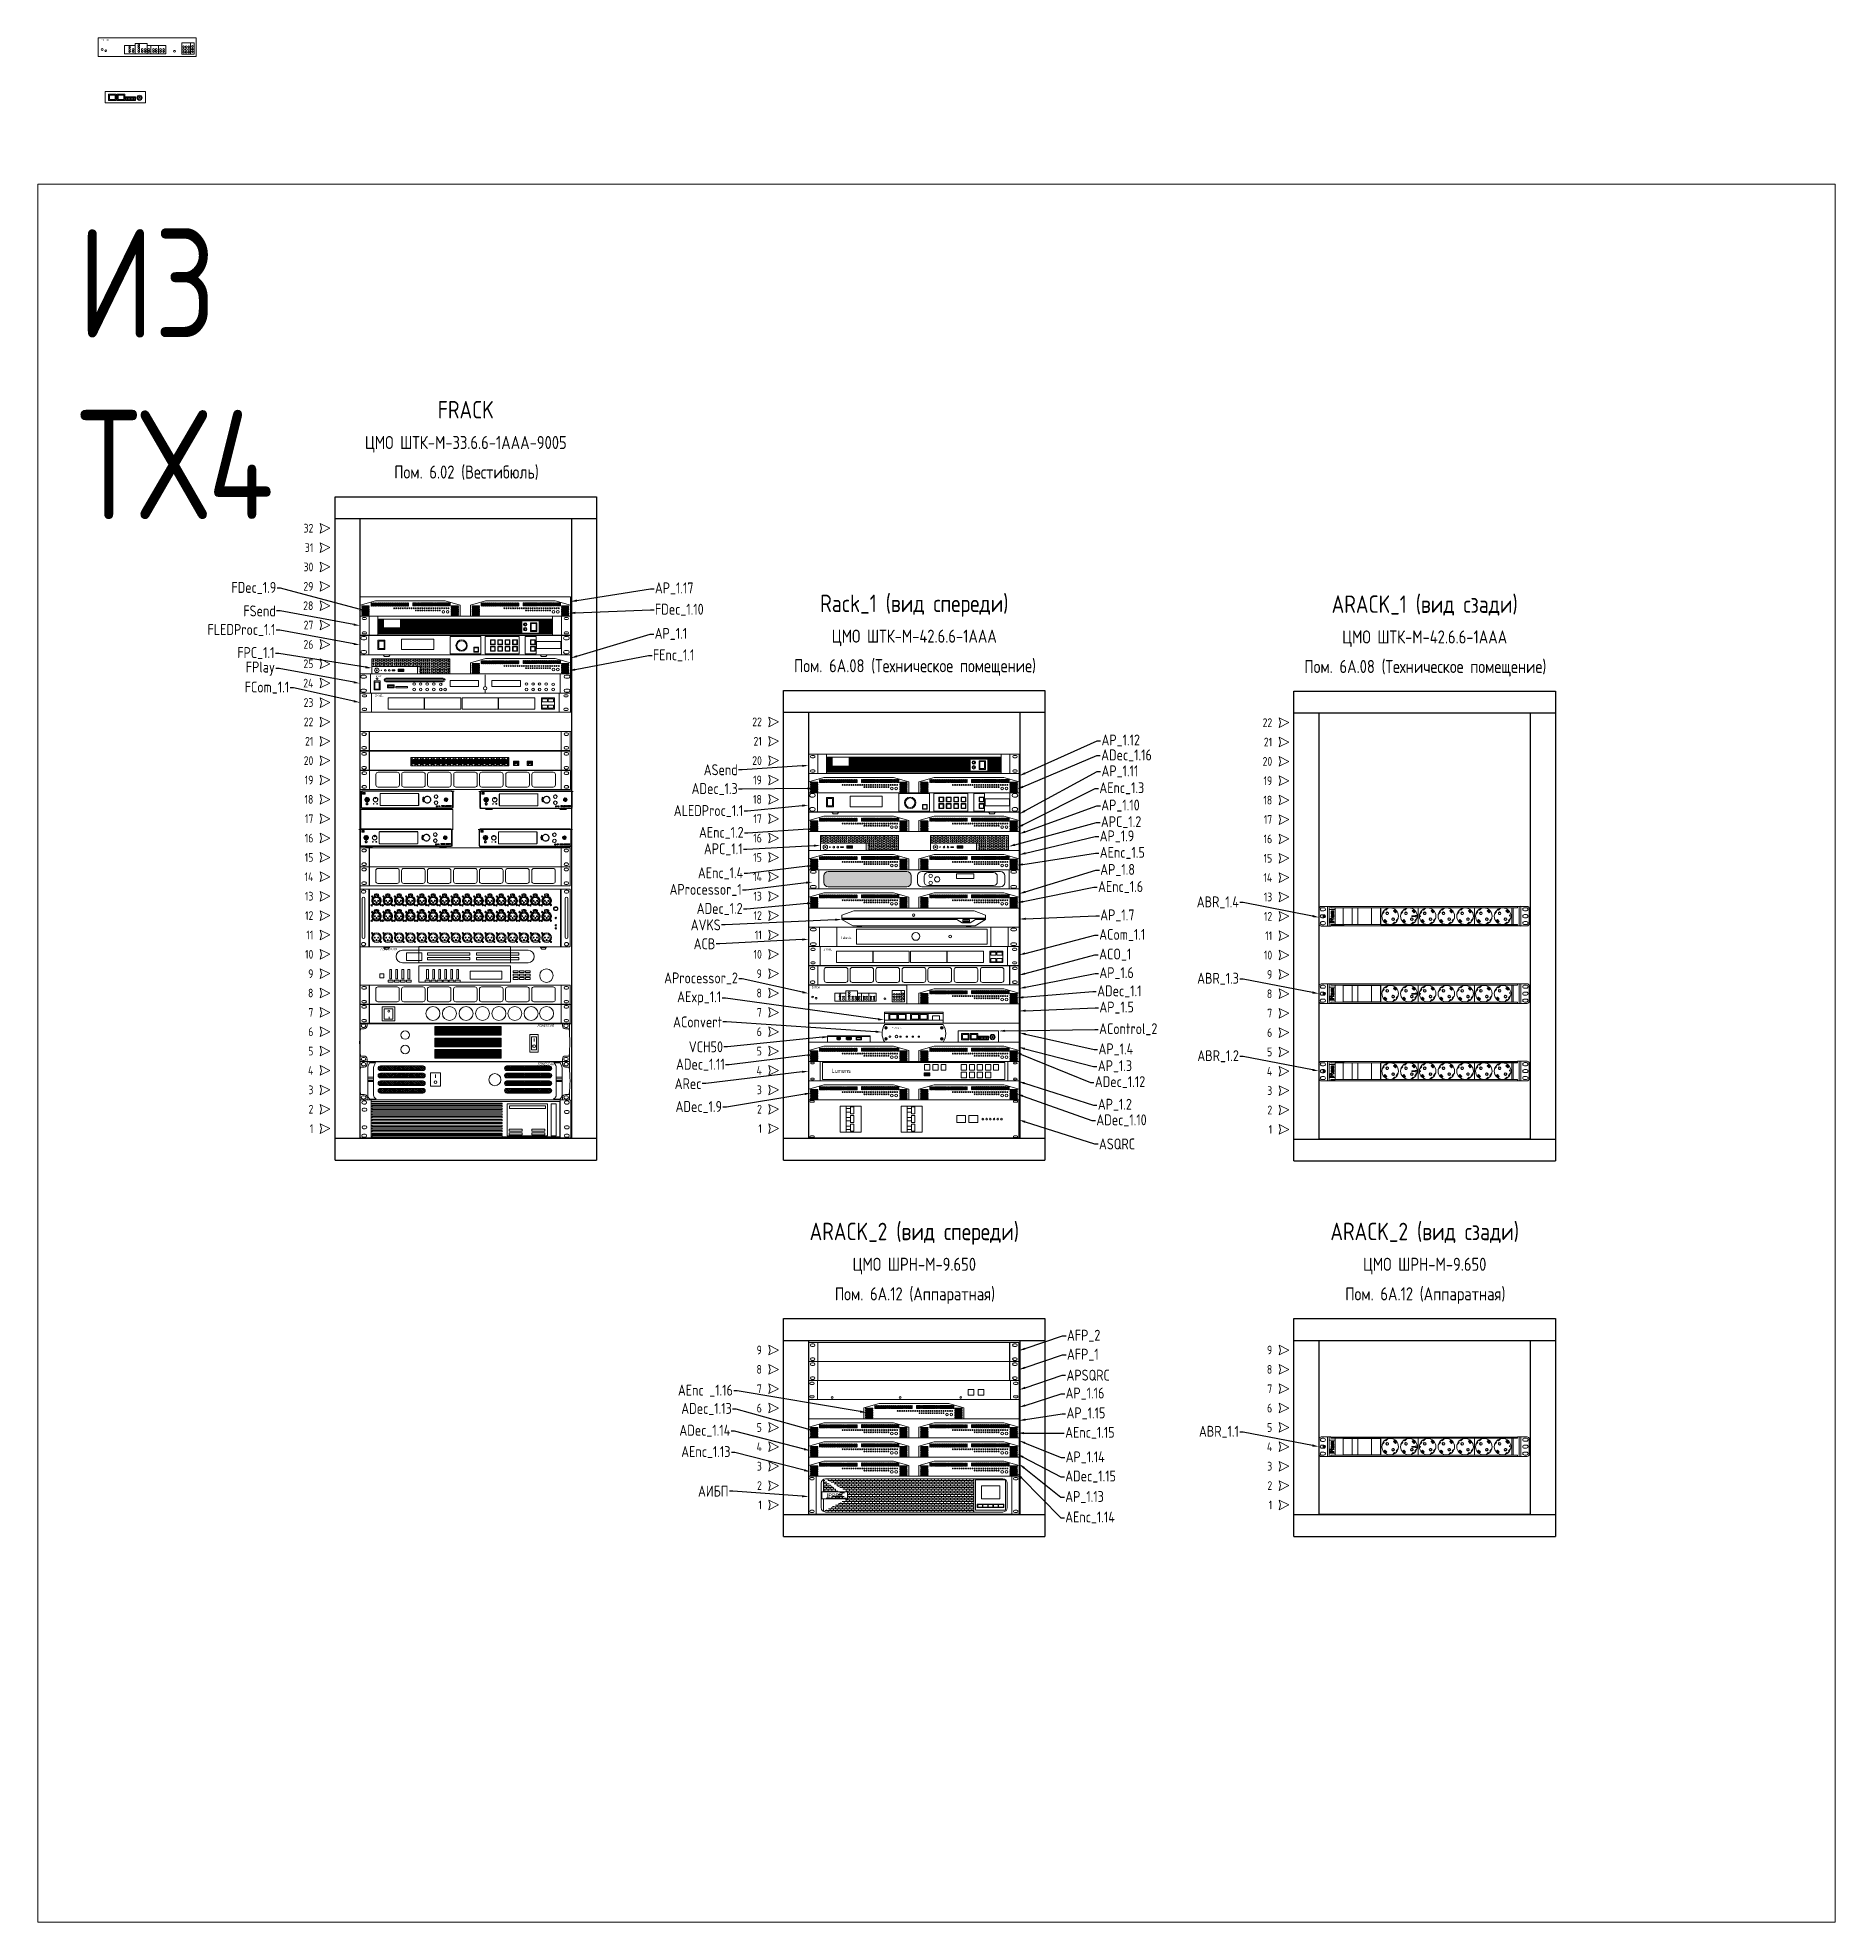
# Model space of a CAD drawing. Header units: millimetres. Extents: x -12727 to 3737, y -1743 to 2772.
# Drawn here: x -389 to 3737, y -1743 to 2583 of the extents above; entities that cross this region are included whole.
import ezdxf
from ezdxf import colors
from ezdxf.entities.mleader import LeaderData, LeaderLine
from ezdxf.enums import TextEntityAlignment as Align
from ezdxf.math import Vec2, Vec3

# ---------------------------------------------------------------- set-up
doc = ezdxf.new("R2010")
doc.units = ezdxf.units.MM
doc.layers.get('0').update_dxf_attribs({"lineweight": 5})
doc.layers.add('-0', color=7, linetype='Continuous', lineweight=5)
doc.layers.add('Racks and units', color=7, linetype='Continuous', lineweight=5)
doc.styles.add('AMS_text_scale', font='GOST.TTF', dxfattribs={"width": 0.9})
doc.styles.add('Rack_device_name', font='GOST.TTF', dxfattribs={"width": 0.9})
doc.styles.add('Rack_unit_No', font='GOST.TTF', dxfattribs={"height": 10})
doc.styles.get("Standard").update_dxf_attribs({"font": 'GOST.TTF'})
pattern_1 = [(45, (-7769.4188, -4717.7914), (-2.245064, 2.245064), []), (135, (-7769.4188, -4717.7914), (-2.245064, -2.245064), [])]
pattern_2 = [(45, (-7769.4188, -4734.4776), (-2.245064, 2.245064), []), (135, (-7769.4188, -4734.4776), (-2.245064, -2.245064), [])]
pattern_3 = [(45, (-7769.4188, -4752.189), (-2.245064, 2.245064), []), (135, (-7769.4188, -4752.189), (-2.245064, -2.245064), [])]
pattern_4 = [(45, (-7769.4188, -4769.3103), (-2.245064, 2.245064), []), (135, (-7769.4188, -4769.3103), (-2.245064, -2.245064), [])]

msp = doc.modelspace()

# ---------------------------------------------------------------- texts
at = {"insert": (-297.7, 2144.5), "char_height": 250, "width": 574.911, "attachment_point": 1}
msp.add_mtext('ИЗ ТХ4', dxfattribs=at)

# ---------------------------------------------------------------- blocks, each defined once
blk = doc.blocks.new('arrow_tic')
at = {"lineweight": 9}
for p, q in [((-25.7, 11.1), (-3.4, 0)), ((-22.6, 0), (-25.7, 11.1)), ((-3.4, 0), (-25.7, -11.1)), ((-22.6, 0), (-25.7, -11.1))]:
    blk.add_line(p, q, dxfattribs=at)
blk.add_point((66, -22.2))
blk = doc.blocks.new('Rack_wheel')
at = {"layer": 'Racks and units', "lineweight": 30}
for p, q in [((-27, -18), (-32, -13)), ((-27, -76), (-27, -18)), ((-19, -76), (-27, -76)), ((27, -76), (19, -76)), ((27, -18), (32, -13)), ((27, -18), (27, -76))]:
    blk.add_line(p, q, dxfattribs=at)
at = {"layer": 'Racks and units', "lineweight": 9}
blk.add_line((-27, -18), (27, -18), dxfattribs=at)
at = {"layer": 'Racks and units', "lineweight": 30}
for points in [[(-32, 0), (32, 0), (32, -13), (-32, -13)], [(-15, -25), (15, -25), (15, -98), (-15, -98)]]:
    blk.add_lwpolyline(points, close=True, dxfattribs=at)
blk.add_lwpolyline([(-19, -76), (-19, -22), (19, -22), (19, -76)], dxfattribs=at)
at = {"layer": 'Racks and units', "lineweight": 9}
for points in [[(-15, -72), (-19, -72), (-19, -52), (-15, -52)], [(19, -72), (15, -72), (15, -52), (19, -52)]]:
    blk.add_lwpolyline(points, close=True, dxfattribs=at)
blk = doc.blocks.new('*U61')
at = {"layer": 'Racks and units', "lineweight": 30}
for p, q in [((-24.1, 97.9), (-24.1, 1175.8)), ((-24.1, 1175.8), (575.9, 1175.8)), ((575.9, 1175.8), (575.9, 97.9)), ((-24.1, 1125.8), (575.9, 1125.8)), ((-24.1, 147.9), (575.9, 147.9)), ((-24.1, 97.9), (575.9, 97.9))]:
    blk.add_line(p, q, dxfattribs=at)
blk.add_lwpolyline([(33.4, 1125.8), (518.4, 1125.8), (518.4, 147.9), (33.4, 147.9)], close=True, dxfattribs=at)
for p in [(-32.7, 1103.6), (-32.7, 1059.1), (-32.7, 1014.7), (-32.7, 970.2), (-32.7, 925.8), (-32.7, 881.3), (-32.7, 836.9), (-32.7, 792.4), (-32.7, 748), (-32.7, 703.5), (-32.7, 659.1), (-32.7, 614.6), (-32.7, 570.2), (-32.7, 525.7), (-32.7, 481.3), (-32.7, 436.8), (-32.7, 392.4), (-32.7, 347.9), (-32.7, 303.5), (-32.7, 259), (-32.7, 214.6), (-32.7, 170.1)]:
    blk.add_blockref('arrow_tic', p)
at = {"layer": 'Racks and units', "xscale": 0.000166666666666669, "yscale": 0.000166666666666669, "zscale": 0.000166666666666669}
blk.add_blockref('Rack_wheel', (-24.1, 97.9), dxfattribs=at)
blk.add_blockref('Rack_wheel', (-24.1, 97.9), dxfattribs=at)
at = {"char_height": 20, "width": 92.84, "attachment_point": 6, "style": 'Rack_unit_No'}
for s, insert in [('22', (-74.1, 1103.6)), ('21', (-74.1, 1059.1)), ('20', (-74.1, 1014.7)), ('19', (-74.1, 970.2)), ('18', (-74.1, 925.8)), ('17', (-74.1, 881.3)), ('16', (-74.1, 836.9)), ('15', (-74.1, 792.4)), ('14', (-74.1, 748)), ('13', (-74.1, 703.5)), ('12', (-74.1, 659.1)), ('11', (-74.1, 614.6)), ('10', (-74.1, 570.2)), ('9', (-74.1, 525.7)), ('8', (-74.1, 481.3)), ('7', (-74.1, 436.8)), ('6', (-74.1, 392.4)), ('5', (-74.1, 347.9)), ('4', (-74.1, 303.5)), ('3', (-74.1, 259)), ('2', (-74.1, 214.6)), ('1', (-74.1, 170.1))]:
    blk.add_mtext(s, dxfattribs=dict(at, insert=insert))
at = {"layer": 'Racks and units', "style": 'AMS_text_scale'}
for tag, height, p in [('RACK_NAME', 40, (275.9, 1375.6)), ('RACK_DIMS', 30, (275.9, 1300.3)), ('RACK_ROOM', 30, (277.4, 1232.5))]:
    blk.add_attdef(tag, text='', height=height, dxfattribs=at).set_placement(p, align=Align.MIDDLE_CENTER)
blk = doc.blocks.new('*U6')
at = {"color": 0}
blk.add_circle((0, 0), 2, dxfattribs=at)
blk = doc.blocks.new('*U5')
at = {"color": 0, "linetype": 'ByBlock', "lineweight": -2, "transparency": 16777216}
for p in [(0, 0), (8.5, 0), (17, 0), (25.5, 0), (33.9, 0), (42.4, 0)]:
    blk.add_blockref('*U6', p, dxfattribs=at)
blk = doc.blocks.new('Секвенсор')
at = {"color": 0}
for p, q in [((0, 88), (0, 0)), ((482.6, 88), (0, 88)), ((482.6, 0), (482.6, 88)), ((4.9, 86.4), (10.9, 86.4)), ((4.9, 82.6), (10.9, 82.6)), ((86, 74), (86, 14)), ((226, 74), (226, 14)), ((477.7, 86.4), (471.7, 86.4)), ((477.7, 82.6), (471.7, 82.6)), ((0, 0), (482.6, 0)), ((4.9, 5.4), (10.9, 5.4)), ((4.9, 1.6), (10.9, 1.6)), ((477.7, 5.4), (471.7, 5.4)), ((477.7, 1.6), (471.7, 1.6))]:
    blk.add_line(p, q, dxfattribs=at)
for points in [[(72, 74), (120.4, 74), (120.4, 14), (72, 14)], [(86, 68), (96, 68), (96, 60), (86, 60)], [(86, 48), (96, 48), (96, 40), (86, 40)], [(96, 72), (104, 72), (104, 56), (96, 56)], [(96, 52), (104, 52), (104, 36), (96, 36)], [(212, 74), (260.4, 74), (260.4, 14), (212, 14)], [(226, 68), (236, 68), (236, 60), (226, 60)], [(226, 48), (236, 48), (236, 40), (226, 40)], [(236, 72), (244, 72), (244, 56), (236, 56)], [(236, 52), (244, 52), (244, 36), (236, 36)], [(340, 52), (360, 52), (360, 36), (340, 36)], [(368, 52), (388, 52), (388, 36), (368, 36)], [(86, 28), (96, 28), (96, 20), (86, 20)], [(96, 32), (104, 32), (104, 16), (96, 16)], [(226, 28), (236, 28), (236, 20), (226, 20)], [(236, 32), (244, 32), (244, 16), (236, 16)]]:
    blk.add_lwpolyline(points, close=True, dxfattribs=at)
at = {"color": 0, "extrusion": (0, 0, -1)}
for centre, start, end in [((-4.9, 84.5), 270, 90), ((-471.7, 84.5), 270, 90), ((-10.9, 3.5), 90, 270), ((-477.7, 3.5), 90, 270)]:
    blk.add_arc(centre, 1.88, start, end, dxfattribs=at)
at = {"color": 0}
for centre, start, end in [((10.9, 84.5), 270, 90), ((477.7, 84.5), 270, 90), ((4.9, 3.5), 90, 270), ((471.7, 3.5), 90, 270)]:
    blk.add_arc(centre, 1.88, start, end, dxfattribs=at)
blk.add_blockref('*U5', (400, 44), dxfattribs=at)
blk = doc.blocks.new('Коммутатор 48 портов')
at = {"color": 0}
for p, q in [((0, 44), (0, 0)), ((482.6, 44), (0, 44)), ((26, 44), (26, 0)), ((456.6, 44), (456.6, 0)), ((482.6, 0), (482.6, 44)), ((0, 0), (482.6, 0)), ((7.5, 40), (12.5, 40)), ((7.5, 35), (12.5, 35)), ((7.5, 9), (12.5, 9)), ((7.5, 4), (12.5, 4)), ((64, 33), (64, 7)), ((147, 33), (64, 33)), ((64, 7), (147, 7)), ((147, 7), (147, 33)), ((148, 33), (148, 7)), ((231, 33), (148, 33)), ((148, 7), (231, 7)), ((231, 7), (231, 33)), ((234, 33), (234, 7)), ((317, 33), (234, 33)), ((234, 7), (317, 7)), ((317, 7), (317, 33)), ((318, 33), (318, 7)), ((401, 33), (318, 33)), ((318, 7), (401, 7)), ((401, 7), (401, 33)), ((416, 33), (416, 7)), ((446, 33), (416, 33)), ((416, 7), (446, 7)), ((418, 31), (418, 24)), ((430, 31), (418, 31)), ((418, 24), (430, 24)), ((418, 16), (418, 9)), ((430, 16), (418, 16)), ((418, 9), (430, 9)), ((430, 24), (430, 31)), ((430, 9), (430, 16)), ((432, 31), (432, 24)), ((444, 31), (432, 31)), ((432, 24), (444, 24)), ((432, 16), (432, 9)), ((444, 16), (432, 16)), ((432, 9), (444, 9)), ((444, 24), (444, 31)), ((444, 9), (444, 16)), ((446, 7), (446, 33)), ((475.1, 40), (470.1, 40)), ((475.1, 35), (470.1, 35)), ((475.1, 9), (470.1, 9)), ((475.1, 4), (470.1, 4))]:
    blk.add_line(p, q, dxfattribs=at)
for centre, start, end in [((7.5, 37.5), 90, 270), ((12.5, 37.5), 270, 90), ((470.1, 6.5), 90, 270), ((475.1, 6.5), 270, 90)]:
    blk.add_arc(centre, 2.5, start, end, dxfattribs=at)
at = {"color": 0, "extrusion": (0, 0, -1)}
for centre, start, end in [((-7.5, 6.5), 270, 90), ((-12.5, 6.5), 90, 270), ((-470.1, 37.5), 270, 90), ((-475.1, 37.5), 90, 270)]:
    blk.add_arc(centre, 2.5, start, end, dxfattribs=at)
at = {"color": 0, "insert": (35, 40), "char_height": 5, "width": 18, "attachment_point": 1}
blk.add_mtext('\\pxqc;ZYXEL', dxfattribs=at)
blk = doc.blocks.new('ПК')
h = blk.add_hatch()
h.set_pattern_fill('HEX', color=0, scale=0.5)
edge = h.paths.add_edge_path()
edge.add_line((0, 34.5), (0, 17.25))
edge.add_line((179, 34.5), (0, 34.5))
edge.add_line((179, 0), (179, 34.5))
edge.add_line((111, 0), (179, 0))
edge.add_line((111, 17.25), (111, 0))
edge.add_line((0, 17.25), (111, 17.25))
at = {"color": 0}
for p, q in [((179, 34.5), (0, 34.5)), ((0, 34.5), (0, 0)), ((0, 17.25), (111, 17.25)), ((0, 0), (179, 0)), ((47.275, 8.975), (51.825, 8.975)), ((47.275, 7.025), (51.825, 7.025)), ((105, 17.25), (105, 0)), ((111, 17.25), (111, 0)), ((179, 0), (179, 34.5))]:
    blk.add_line(p, q, dxfattribs=at)
for points in [[(60.6, 10.6), (73.6, 10.6), (73.6, 5.4), (60.6, 5.4)], [(61.9, 9.3), (72.3, 9.3), (72.3, 8), (61.9, 8)]]:
    blk.add_lwpolyline(points, close=True, dxfattribs=at)
for centre, radius in [((11.2, 8), 5.2), ((11.2, 8), 1.3), ((21.6, 8), 0.65), ((30.7, 8), 1.95), ((39.8, 8), 1.95)]:
    blk.add_circle(centre, radius, dxfattribs=at)
blk.add_arc((47.275, 8), 0.975, 90, 270, dxfattribs=at)
at = {"color": 0, "extrusion": (0, 0, -1)}
blk.add_arc((-51.825, 8), 0.975, 90, 270, dxfattribs=at)
at = {"color": 0, "insert": (106, 2), "char_height": 4, "width": 5.86859, "attachment_point": 1, "rotation": 90}
blk.add_mtext('Lenovo', dxfattribs=at)
blk = doc.blocks.new('CVKS')
at = {"color": 0}
for p, q in [((28, 20), (0, 10)), ((0, 2), (0, 10)), ((0, 3), (330, 3)), ((0, 2), (330, 2)), ((0, 2), (0, 0)), ((264, 0), (0, 0)), ((25, -15), (0, 0)), ((304, 20), (28, 20)), ((304, 20), (330, 10)), ((330, 3), (330, 10)), ((330, 3), (330, 2)), ((330, 2), (330, 0)), ((25, -15), (306, -15)), ((35, -15), (35, -17)), ((35, -17), (45, -17)), ((36, -17), (36, -18)), ((36, -18), (44, -18)), ((44, -18), (44, -17)), ((45, -17), (45, -15)), ((276, -8), (264, 0)), ((295, -8), (276, -8)), ((286, -15), (286, -17)), ((286, -17), (296, -17)), ((287, -17), (287, -18)), ((287, -18), (295, -18)), ((295, -8), (307, 0)), ((295, -18), (295, -17)), ((296, -17), (296, -15)), ((330, 0), (306, -15)), ((330, 0), (307, 0))]:
    blk.add_line(p, q, dxfattribs=at)
for points in [[(278, 0), (293, 0), (293, -6), (278, -6)], [(280, -3), (291, -3), (291, -5), (280, -5)]]:
    blk.add_lwpolyline(points, close=True, dxfattribs=at)
blk.add_circle((165, 10), 3, dxfattribs=at)
blk = doc.blocks.new('TesiraFORTE AVB CI')
h = blk.add_hatch()
h.set_pattern_fill('HONEY', color=0, scale=0.5)
h.set_pattern_definition([(0, (-10, 0), (2.38125, 1.374815), [1.5875, -3.175]), (120, (-10, 0), (-2.38125, 1.374815), [1.5875, -3.175]), (60, (-10, 0), (5e-09, 2.749631), [-3.175, 1.5875])])
edge = h.paths.add_edge_path()
edge.add_line((35, 15), (35, 30))
edge.add_arc((45, 30), 10, 90, 180)
edge.add_line((45, 40), (225, 40))
edge.add_arc((225, 30), 10, 0, 90)
edge.add_line((235, 30), (235, 15))
edge.add_arc((225, 15), 10, 270, 360)
edge.add_line((225, 5), (45, 5))
edge.add_arc((45, 15), 10, 180, 270)
at = {"color": 0}
for p, q in [((483, 44), (0, 44)), ((0, 0), (0, 44)), ((23, 44), (23, 0)), ((460, 44), (460, 0)), ((483, 0), (483, 44)), ((0, 0), (483, 0)), ((7, 42), (14, 42)), ((7, 36), (14, 36)), ((7, 8), (14, 8)), ((7, 2), (14, 2)), ((35, 15), (35, 30)), ((45, 40), (225, 40)), ((225, 5), (45, 5)), ((235, 30), (235, 15)), ((250, 15), (250, 30)), ((260, 40), (440, 40)), ((440, 5), (260, 5)), ((265, 16.45), (265, 29.05)), ((273.4, 37.45), (424.6, 37.45)), ((424.6, 8.05), (273.4, 8.05)), ((433, 29.05), (433, 16.45)), ((450, 30), (450, 15)), ((467, 42), (474, 42)), ((467, 36), (474, 36)), ((467, 8), (474, 8)), ((467, 2), (474, 2))]:
    blk.add_line(p, q, dxfattribs=at)
blk.add_lwpolyline([(339, 35), (379, 35), (379, 24), (339, 24)], close=True, dxfattribs=at)
for centre, radius in [((280, 30), 4), ((280, 14), 4), ((295, 22), 6)]:
    blk.add_circle(centre, radius, dxfattribs=at)
for centre, radius, start, end in [((7, 39), 3, 90, 270), ((7, 5), 3, 90, 270), ((45, 30), 10, 90, 180), ((225, 15), 10, 270, 0), ((260, 30), 10, 90, 180), ((273.4, 29.05), 8.4, 90, 180), ((424.6, 16.45), 8.4, 270, 0), ((440, 15), 10, 270, 0), ((467, 39), 3, 90, 270), ((467, 5), 3, 90, 270)]:
    blk.add_arc(centre, radius, start, end, dxfattribs=at)
at = {"color": 0, "extrusion": (0, 0, -1)}
for centre, radius, start, end in [((-14, 39), 3, 90, 270), ((-14, 5), 3, 90, 270), ((-45, 15), 10, 270, 0), ((-225, 30), 10, 90, 180), ((-260, 15), 10, 270, 0), ((-273.4, 16.45), 8.4, 270, 0), ((-424.6, 29.05), 8.4, 90, 180), ((-440, 30), 10, 90, 180), ((-474, 39), 3, 90, 270), ((-474, 5), 3, 90, 270)]:
    blk.add_arc(centre, radius, start, end, dxfattribs=at)
blk = doc.blocks.new('IPCP Pro 360Q xi')
at = {"color": 0}
for p, q in [((0, 43), (225, 43)), ((0, 0), (0, 43)), ((225, 0), (0, 0)), ((225, 43), (225, 0))]:
    blk.add_line(p, q, dxfattribs=at)
for points in [[(60, 25), (85, 25), (85, 6), (60, 6)], [(85, 30), (112, 30), (112, 6), (85, 6)], [(112, 25), (121, 25), (121, 6), (112, 6)], [(121, 25), (138, 25), (138, 6), (121, 6)], [(138, 25), (155, 25), (155, 6), (138, 6)], [(192, 31), (212, 31), (212, 5), (192, 5)], [(212, 31), (220, 31), (220, 5), (212, 5)]]:
    blk.add_lwpolyline(points, close=True, dxfattribs=at)
for centre in [(9, 16), (17, 13), (72, 21), (72, 16), (72, 11), (80, 16), (80, 11), (93, 26), (93, 21), (93, 16), (93, 11), (101, 16), (101, 11), (108, 16), (108, 11), (116, 16), (116, 11), (127, 16), (127, 11), (133, 16), (133, 11), (143, 16), (143, 11), (150, 16), (150, 11), (175, 12), (196, 22), (196, 16), (196, 10), (202, 22), (202, 16), (202, 10), (208, 22), (208, 16), (208, 10), (216, 23), (216, 17), (216, 11)]:
    blk.add_circle(centre, 2, dxfattribs=at)
at = {"color": 0, "insert": (7, 41), "char_height": 5, "width": 20, "attachment_point": 1}
blk.add_mtext('Extron', dxfattribs=at)
blk = doc.blocks.new('*U14')
at = {"color": 0}
for p, q in [((-7.5, 1), (7.5, 1)), ((-7.5, -1), (7.5, -1))]:
    blk.add_line(p, q, dxfattribs=at)
blk.add_arc((-7.5, 0), 1, 90, 270, dxfattribs=at)
at = {"color": 0, "extrusion": (0, 0, -1)}
blk.add_arc((-7.5, 0), 1, 90, 270, dxfattribs=at)
blk = doc.blocks.new('*U13')
at = {"color": 0, "linetype": 'ByBlock', "lineweight": -2, "transparency": 16777216}
for p in [(0, 20), (0, 16), (0, 12), (0, 8), (0, 4), (0, 0)]:
    blk.add_blockref('*U14', p, dxfattribs=at)
blk = doc.blocks.new('*U16')
at = {"color": 0}
for p, q in [((-7.5, 1), (7.5, 1)), ((-7.5, -1), (7.5, -1))]:
    blk.add_line(p, q, dxfattribs=at)
blk.add_arc((-7.5, 0), 1, 90, 270, dxfattribs=at)
at = {"color": 0, "extrusion": (0, 0, -1)}
blk.add_arc((-7.5, 0), 1, 90, 270, dxfattribs=at)
blk = doc.blocks.new('*U15')
at = {"color": 0, "linetype": 'ByBlock', "lineweight": -2, "transparency": 16777216}
for p in [(0, 20), (0, 16), (0, 12), (0, 8), (0, 4), (0, 0)]:
    blk.add_blockref('*U16', p, dxfattribs=at)
blk = doc.blocks.new('*U18')
at = {"color": 0}
for p, q in [((-1, 2.5), (-1, -2.5)), ((1, 2.5), (1, -2.5))]:
    blk.add_line(p, q, dxfattribs=at)
at = {"color": 0, "extrusion": (0, 0, -1)}
for centre, start, end in [((0, 2.5), 0, 180), ((0, -2.5), 180, 0)]:
    blk.add_arc(centre, 1, start, end, dxfattribs=at)
blk = doc.blocks.new('*U17')
at = {"color": 0, "linetype": 'ByBlock', "lineweight": -2, "transparency": 16777216}
for p in [(0, 0), (3, 0), (6, 0), (9, 0), (12, 0), (15, 0), (18, 0), (21, 0), (24, 0), (27, 0), (30, 0), (33, 0), (36, 0), (39, 0), (42, 0), (45, 0), (48, 0), (51, 0), (54, 0), (57, 0), (60, 0), (63, 0), (66, 0), (69, 0), (72, 0), (75, 0), (78, 0), (81, 0), (84, 0)]:
    blk.add_blockref('*U18', p, dxfattribs=at)
blk = doc.blocks.new('*U20')
at = {"color": 0}
for p, q in [((-1, 2.5), (-1, -2.5)), ((1, 2.5), (1, -2.5))]:
    blk.add_line(p, q, dxfattribs=at)
at = {"color": 0, "extrusion": (0, 0, -1)}
for centre, start, end in [((0, 2.5), 0, 180), ((0, -2.5), 180, 0)]:
    blk.add_arc(centre, 1, start, end, dxfattribs=at)
blk = doc.blocks.new('*U19')
at = {"color": 0, "linetype": 'ByBlock', "lineweight": -2, "transparency": 16777216}
for p in [(0, 0), (3, 0), (6, 0), (9, 0), (12, 0), (15, 0), (18, 0), (21, 0), (24, 0), (27, 0), (30, 0), (33, 0), (36, 0), (39, 0), (42, 0), (45, 0), (48, 0), (51, 0), (54, 0), (57, 0), (60, 0), (63, 0), (66, 0), (69, 0), (72, 0), (75, 0), (78, 0), (81, 0), (84, 0)]:
    blk.add_blockref('*U20', p, dxfattribs=at)
blk = doc.blocks.new('*U22')
at = {"color": 0}
blk.add_circle((0, 0), 1, dxfattribs=at)
blk = doc.blocks.new('*U21')
at = {"color": 0, "linetype": 'ByBlock', "lineweight": -2, "transparency": 16777216}
for p in [(0, 0), (5, 0), (10, 0), (15, 0), (20, 0), (25, 0), (30, 0), (35, 0), (40, 0), (45, 0), (50, 0), (55, 0), (60, 0), (65, 0), (70, 0), (75, 0), (80, 0), (85, 0), (90, 0), (95, 0), (100, 0), (105, 0), (110, 0), (115, 0), (120, 0), (125, 0)]:
    blk.add_blockref('*U22', p, dxfattribs=at)
blk = doc.blocks.new('*U24')
at = {"color": 0}
blk.add_circle((0, 0), 1, dxfattribs=at)
blk = doc.blocks.new('*U23')
at = {"color": 0, "linetype": 'ByBlock', "lineweight": -2, "transparency": 16777216}
for p in [(0, 0), (5, 0), (10, 0), (15, 0), (20, 0), (25, 0), (30, 0), (35, 0), (40, 0), (45, 0), (50, 0), (55, 0)]:
    blk.add_blockref('*U24', p, dxfattribs=at)
blk = doc.blocks.new('Энкодер')
at = {"color": 0, "lineweight": 5}
for p, q in [((0, 25), (35, 35)), ((0, 25), (0, 0)), ((0, 0), (230, 0)), ((195, 35), (35, 35)), ((230, 25), (195, 35)), ((230, 0), (230, 25))]:
    blk.add_line(p, q, dxfattribs=at)
for centre in [(191, 10), (201, 10)]:
    blk.add_circle(centre, 3, dxfattribs=at)
for name, p in [('*U13', (12.5, 3)), ('*U17', (26, 26.7)), ('*U21', (78, 18)), ('*U23', (128, 13))]:
    blk.add_blockref(name, p, dxfattribs=at)
at = {"color": 0, "lineweight": 5, "xscale": -1}
for name, p in [('*U19', (206, 27)), ('*U15', (217.5, 3))]:
    blk.add_blockref(name, p, dxfattribs=at)
blk = doc.blocks.new('*U27')
at = {"color": 0}
blk.add_lwpolyline([(-1.5, 2.5), (1.5, 2.5), (1.5, -2.5), (-1.5, -2.5)], close=True, dxfattribs=at)
blk = doc.blocks.new('*U26')
at = {"color": 0, "linetype": 'ByBlock', "lineweight": -2, "transparency": 16777216}
for p in [(0, 0), (3.5, 0), (7, 0), (10.5, 0), (14, 0), (17.5, 0)]:
    blk.add_blockref('*U27', p, dxfattribs=at)
blk = doc.blocks.new('NHD-000-CTL')
at = {"color": 0}
for p, q in [((0, 0), (0, 26)), ((0, 26), (93, 26)), ((93, 0), (0, 0)), ((93, 26), (93, 0))]:
    blk.add_line(p, q, dxfattribs=at)
for points in [[(8, 20), (25, 20), (25, 6), (8, 6)], [(10, 18), (23, 18), (23, 8), (10, 8)], [(28, 20), (45, 20), (45, 6), (28, 6)], [(30, 18), (43, 18), (43, 8), (30, 8)], [(47, 14), (70, 14), (70, 6), (47, 6)]]:
    blk.add_lwpolyline(points, close=True, dxfattribs=at)
for radius in [6, 4, 1]:
    blk.add_circle((79, 12), radius, dxfattribs=at)
blk.add_blockref('*U26', (49.5, 9.5), dxfattribs=at)
blk = doc.blocks.new('Plixus AE-R')
at = {"color": 0}
for p, q in [((483, 44), (0, 44)), ((0, 44), (0, 0)), ((25, 44), (25, 0)), ((65, 44), (65, 0)), ((418, 44), (418, 0)), ((458, 44), (458, 0)), ((483, 0), (483, 44)), ((0, 0), (483, 0)), ((7, 42), (14, 42)), ((7, 36), (14, 36)), ((7, 8), (14, 8)), ((7, 2), (14, 2)), ((467, 42), (474, 42)), ((467, 36), (474, 36)), ((467, 8), (474, 8)), ((467, 2), (474, 2))]:
    blk.add_line(p, q, dxfattribs=at)
blk.add_lwpolyline([(110, 40), (410, 40), (410, 5), (110, 5)], close=True, dxfattribs=at)
for centre, radius in [((246, 23), 9), ((325, 23), 3)]:
    blk.add_circle(centre, radius, dxfattribs=at)
for centre in [(7, 39), (7, 5), (467, 39), (467, 5)]:
    blk.add_arc(centre, 3, 90, 270, dxfattribs=at)
at = {"color": 0, "extrusion": (0, 0, -1)}
for centre in [(-14, 39), (-14, 5), (-474, 39), (-474, 5)]:
    blk.add_arc(centre, 3, 90, 270, dxfattribs=at)
at = {"color": 0, "insert": (75, 23), "char_height": 6, "width": 34, "attachment_point": 1}
blk.add_mtext('televic', dxfattribs=at)
blk = doc.blocks.new('Расширитель портов')
at = {"color": 0}
for p, q in [((135, 25), (0, 25)), ((0, 25), (0, 0)), ((0, 22), (135, 22)), ((0, 7), (135, 7)), ((0, 0), (135, 0)), ((135, 0), (135, 25))]:
    blk.add_line(p, q, dxfattribs=at)
for points in [[(10, 22), (30, 22), (30, 7), (10, 7)], [(12, 20), (28, 20), (28, 9), (12, 9)], [(30, 22), (50, 22), (50, 7), (30, 7)], [(32, 20), (48, 20), (48, 9), (32, 9)], [(60, 22), (80, 22), (80, 7), (60, 7)], [(62, 20), (78, 20), (78, 9), (62, 9)], [(80, 22), (100, 22), (100, 7), (80, 7)], [(82, 20), (98, 20), (98, 9), (82, 9)], [(110, 7), (126, 7), (126, 17), (110, 17)]]:
    blk.add_lwpolyline(points, close=True, dxfattribs=at)
blk = doc.blocks.new('Конвертер')
at = {"color": 0}
for p, q in [((0, 41), (134, 41)), ((0, 0), (134, 0))]:
    blk.add_line(p, q, dxfattribs=at)
for points in [[(35, 14), (38, 14), (38, 12), (35, 12)], [(49, 14), (52, 14), (52, 12), (49, 12)], [(63, 14), (66, 14), (66, 12), (63, 12)], [(77, 14), (80, 14), (80, 12), (77, 12)]]:
    blk.add_lwpolyline(points, close=True, dxfattribs=at)
for centre, radius in [((3, 33), 3), ((3, 8), 3), ((3, 33), 1), ((3, 8), 1), ((12, 13), 2), ((27, 13), 3), ((131, 33), 3), ((131, 8), 3), ((131, 33), 1), ((131, 8), 1)]:
    blk.add_circle(centre, radius, dxfattribs=at)
at = {"color": 0, "extrusion": (0, 0, -1)}
blk.add_arc((-32, 20.5), 38, 327.3554, 32.6446, dxfattribs=at)
at = {"color": 0}
blk.add_arc((102, 20.5), 38, 327.3554, 32.6446, dxfattribs=at)
at = {"color": 0, "insert": (16, 35), "char_height": 4, "width": 20, "attachment_point": 1}
blk.add_mtext('PreSonus', dxfattribs=at)
blk = doc.blocks.new('УСтройство коммутации')
at = {"color": 0}
for p, q in [((0, 13), (98, 13)), ((22, 11), (22, 7)), ((22, 11), (30, 11)), ((24, 6), (22, 7)), ((24, 6), (28, 6)), ((28, 6), (30, 7)), ((30, 11), (30, 7)), ((43, 11), (43, 7)), ((43, 11), (55, 11)), ((45, 6), (43, 7)), ((45, 6), (53, 6)), ((53, 6), (55, 7)), ((55, 11), (55, 7))]:
    blk.add_line(p, q, dxfattribs=at)
for points in [[(0, 15), (98, 15), (98, 0), (0, 0)], [(23, 9), (29, 9), (29, 8), (23, 8)], [(44, 9), (54, 9), (54, 8), (44, 8)], [(66, 12), (78, 12), (78, 6), (66, 6)], [(67, 11), (77, 11), (77, 7), (67, 7)]]:
    blk.add_lwpolyline(points, close=True, dxfattribs=at)
blk = doc.blocks.new('LC-200')
at = {"color": 0}
for p, q in [((26, 44.3), (0, 44.3)), ((0, 44.3), (0, 0)), ((457, 44.3), (26, 44.3)), ((26, 44.3), (26, 0)), ((457, 0), (457, 44.3)), ((457, 44.3), (483, 44.3)), ((483, 44.3), (483, 0)), ((0, 0), (26, 0)), ((11, 42.5), (6.5, 42.5)), ((11, 39), (6.5, 39)), ((11, 5.7), (6.5, 5.7)), ((11, 2.2), (6.5, 2.2)), ((26, 0), (457, 0)), ((483, 0), (457, 0)), ((472, 42.5), (476.5, 42.5)), ((472, 39), (476.5, 39)), ((472, 5.7), (476.5, 5.7)), ((472, 2.2), (476.5, 2.2))]:
    blk.add_line(p, q, dxfattribs=at)
for points in [[(32, 42), (450, 42), (450, 3), (32, 3)], [(265, 18), (278, 18), (278, 11), (265, 11)], [(266, 37), (278, 37), (278, 24), (266, 24)], [(266, 17), (277, 17), (277, 12), (266, 12)], [(267, 16), (276, 16), (276, 14), (267, 14)], [(285, 37), (297, 37), (297, 24), (285, 24)], [(304, 37), (315, 37), (315, 24), (304, 24)], [(350, 37), (362, 37), (362, 24), (350, 24)], [(350, 19.73), (362, 19.73), (362, 6.73), (350, 6.73)], [(369, 37), (381, 37), (381, 24), (369, 24)], [(369, 20), (381, 20), (381, 7), (369, 7)], [(387, 37), (399, 37), (399, 24), (387, 24)], [(387, 20), (399, 20), (399, 7), (387, 7)], [(406, 37), (418, 37), (418, 24), (406, 24)], [(406, 20), (418, 20), (418, 7), (406, 7)], [(424, 37), (436, 37), (436, 24), (424, 24)]]:
    blk.add_lwpolyline(points, close=True, dxfattribs=at)
at = {"color": 0, "extrusion": (0, 0, -1)}
for centre, start, end in [((-6.5, 40.75), 270, 90), ((-6.5, 3.95), 270, 90), ((-11, 40.75), 90, 270), ((-11, 3.95), 90, 270)]:
    blk.add_arc(centre, 1.75, start, end, dxfattribs=at)
at = {"color": 0}
for centre, start, end in [((472, 40.75), 90, 270), ((472, 3.95), 90, 270), ((476.5, 40.75), 270, 90), ((476.5, 3.95), 270, 90)]:
    blk.add_arc(centre, 1.75, start, end, dxfattribs=at)
at = {"color": 0, "insert": (53, 28), "char_height": 10, "width": 41, "attachment_point": 1}
blk.add_mtext('Lumens', dxfattribs=at)
blk = doc.blocks.new('Блок розеток')
at = {"lineweight": 9, "transparency": 33554687}
for points in [[(0, 17.8), (0, -17.2)], [(5, 22.8), (23.3, 22.8)], [(6.3, 19.7), (11.3, 19.7)], [(11.3, 12.7), (6.3, 12.7)], [(6.3, 3.8), (11.3, 3.8)], [(9.8, 2.8), (9.8, -2.2)], [(10.8, -3.2), (10.8, 3.8)], [(12.3, 3.6), (12.3, -3.1)], [(13.3, 3.1), (13.3, -2.6)], [(13.8, -2.2), (13.8, 2.7)], [(19.3, -22.2), (19.3, 22.8)], [(21.3, 22.8), (21.3, 23.1)], [(23.3, 22.8), (23.3, -22.2)], [(23.3, 22.8), (27.3, 22.8)], [(37.3, 15.4), (23.3, 15.4)], [(27.3, 19.6), (27.3, 22.8)], [(455.3, 22.6), (27.3, 22.6)], [(27.3, 19.8), (37.3, 19.8)], [(455.3, 19.6), (27.3, 19.6)], [(27.8, 11), (28, 11.6)], [(27.8, 10.2), (27.8, 11)], [(28, 9.6), (27.8, 10.2)], [(27.8, 7.8), (28, 8.4)], [(27.8, 7), (27.8, 7.8)], [(28, 6.4), (27.8, 7)], [(27.8, 5), (27.8, 6)], [(27.8, 6), (28.4, 6)], [(34.3, 5), (27.8, 5)], [(28, 1.6), (27.8, 0.4)], [(27.8, 0.4), (28, -0.8)], [(28, 11.6), (28.4, 12)], [(28.6, 9), (28, 9.6)], [(28, 8.4), (28.6, 9)], [(28.4, 6), (28, 6.4)], [(28.6, 2.6), (28, 1.6)], [(28.4, 12), (29.4, 12.4)], [(28.8, 11), (28.6, 10.6)], [(28.6, 10.6), (28.6, 10)], [(28.6, 10), (28.8, 9.6)], [(28.8, 7.8), (28.6, 7.4)], [(28.6, 7.4), (28.6, 7)], [(28.6, 7), (28.8, 6.4)], [(29.4, 3.2), (28.6, 2.6)], [(28.6, 0.2), (28.8, 1.4)], [(28.8, -0.6), (28.6, 0.2)], [(29, 11.2), (28.8, 11)], [(28.8, 9.6), (29, 9.4)], [(29, 8), (28.8, 7.8)], [(28.8, 6.4), (29.2, 6)], [(28.8, 1.4), (29.2, 2)], [(29.4, 11.4), (29, 11.2)], [(29, 9.4), (29.4, 9.2)], [(29.4, 8.2), (29, 8)], [(29.2, 6), (34.3, 6)], [(29.2, 2), (29.8, 2.4)], [(29.4, 12.4), (34.3, 12.4)], [(34.3, 11.4), (29.4, 11.4)], [(29.4, 9.2), (34.3, 9.2)], [(34.3, 8.2), (29.4, 8.2)], [(30.2, 3.4), (29.4, 3.2)], [(29.8, 2.4), (30.2, 2.4)], [(31, 3.4), (30.2, 3.4)], [(30.2, 2.4), (30.2, -1.8)], [(31, -2), (31, 3.4)], [(32.3, 3.4), (32.3, 2.4)], [(33.1, 3.2), (32.3, 3.4)], [(32.3, 2.4), (32.9, 2.2)], [(32.9, 2.2), (33.3, 1.6)], [(33.7, 2.6), (33.1, 3.2)], [(33.3, 1.6), (33.5, 0.2)], [(33.5, 0.2), (33.3, -0.6)], [(34.1, 1.8), (33.7, 2.6)], [(34.3, 0.4), (34.1, 1.8)], [(34.1, -0.8), (34.3, 0.4)], [(34.3, 12.4), (34.3, 11.4)], [(34.3, 9.2), (34.3, 8.2)], [(34.3, 6), (34.3, 5)], [(37.3, -19.2), (37.3, 19.9)], [(37.3, 19.9), (57.3, 19.9)], [(55.3, -18.6), (55.3, 19.4)], [(55.3, 19.4), (141.3, 19.4)], [(57.3, 19.9), (57.3, 19.4)], [(75.8, -18.6), (75.8, 19.4)], [(88.8, 19.4), (88.8, -18.6)], [(120.8, -18.6), (120.8, 19.4)], [(141.3, -18.9), (141.3, 19.6)], [(141.8, 18.1), (141.3, 18.1)], [(141.3, 17.4), (141.8, 17.4)], [(141.3, 3.4), (141.8, 3.4)], [(141.6, 1.1), (141.3, 1.1)], [(141.8, -19.1), (141.8, 19.9)], [(141.8, 19.9), (455.3, 19.9)], [(145, 5.4), (149.7, 10.1)], [(149.7, 10.1), (148.1, 11.7)], [(152, 15.6), (153.6, 14)], [(153.6, 14), (158.3, 18.7)], [(174.4, 15.8), (171.1, 12.4)], [(171.1, 12.4), (175.3, 8.1)], [(172.3, 11.2), (175.8, 14.6)], [(175, 9.6), (172.9, 11.7)], [(175.3, 9.9), (173.2, 12)], [(176.2, 10.7), (174.1, 12.9)], [(176.5, 11), (174.4, 13.2)], [(174.4, 9), (177.9, 12.4)], [(175.3, 8.1), (178.7, 11.5)], [(177.9, 12.4), (175.8, 14.6)], [(188, 5.4), (192.7, 10.1)], [(192.7, 10.1), (191.1, 11.7)], [(195, 15.6), (196.6, 14)], [(196.6, 14), (201.3, 18.7)], [(212.8, -0.4), (212.8, 1.1)], [(220.3, 1.1), (212.8, 1.1)], [(217.4, 15.8), (214.1, 12.4)], [(214.1, 12.4), (218.3, 8.1)], [(215.3, 11.2), (218.8, 14.6)], [(218, 9.6), (215.9, 11.7)], [(218.3, 9.9), (216.2, 12)], [(219.2, 10.7), (217.1, 12.9)], [(219.5, 11), (217.4, 13.2)], [(217.4, 9), (220.9, 12.4)], [(218.3, 8.1), (221.7, 11.5)], [(220.9, 12.4), (218.8, 14.6)], [(220.3, -1.1), (220.3, 1.9)], [(225.3, 1.9), (220.3, 1.9)], [(227.8, 19.9), (227.8, -19.1)], [(232.8, 1.1), (230.4, 1.1)], [(231, 5.4), (235.7, 10.1)], [(232.8, -0.4), (232.8, 1.1)], [(235.7, 10.1), (234.1, 11.7)], [(238, 15.6), (239.6, 14)], [(239.6, 14), (244.3, 18.7)], [(260.4, 15.8), (257.1, 12.4)], [(257.1, 12.4), (261.3, 8.1)], [(258.3, 11.2), (261.8, 14.6)], [(261, 9.6), (258.9, 11.7)], [(261.3, 9.9), (259.2, 12)], [(262.2, 10.7), (260.1, 12.9)], [(262.5, 11), (260.4, 13.2)], [(260.4, 9), (263.9, 12.4)], [(261.3, 8.1), (264.7, 11.5)], [(263.9, 12.4), (261.8, 14.6)], [(274, 5.4), (278.7, 10.1)], [(278.7, 10.1), (277.1, 11.7)], [(281, 15.6), (282.6, 14)], [(282.6, 14), (287.3, 18.7)], [(303.4, 15.8), (300.1, 12.4)], [(300.1, 12.4), (304.3, 8.1)], [(301.3, 11.2), (304.8, 14.6)], [(304, 9.6), (301.9, 11.7)], [(304.3, 9.9), (302.2, 12)], [(305.2, 10.7), (303.1, 12.9)], [(305.5, 11), (303.4, 13.2)], [(303.4, 9), (306.9, 12.4)], [(304.3, 8.1), (307.7, 11.5)], [(306.9, 12.4), (304.8, 14.6)], [(317, 5.4), (321.7, 10.1)], [(321.7, 10.1), (320.1, 11.7)], [(324, 15.6), (325.6, 14)], [(325.6, 14), (330.3, 18.7)], [(346.4, 15.8), (343.1, 12.4)], [(343.1, 12.4), (347.3, 8.1)], [(344.3, 11.2), (347.8, 14.6)], [(347, 9.6), (344.9, 11.7)], [(347.3, 9.9), (345.2, 12)], [(348.2, 10.7), (346.1, 12.9)], [(348.5, 11), (346.4, 13.2)], [(346.4, 9), (349.9, 12.4)], [(347.3, 8.1), (350.7, 11.5)], [(349.9, 12.4), (347.8, 14.6)], [(356.8, 19.9), (356.8, -19.1)], [(360, 5.4), (364.7, 10.1)], [(364.7, 10.1), (363.1, 11.7)], [(367, 15.6), (368.6, 14)], [(368.6, 14), (373.3, 18.7)], [(389.4, 15.8), (386.1, 12.4)], [(386.1, 12.4), (390.3, 8.1)], [(387.3, 11.2), (390.8, 14.6)], [(390, 9.6), (387.9, 11.7)], [(390.3, 9.9), (388.2, 12)], [(391.2, 10.7), (389.1, 12.9)], [(391.5, 11), (389.4, 13.2)], [(389.4, 9), (392.9, 12.4)], [(390.3, 8.1), (393.7, 11.5)], [(392.9, 12.4), (390.8, 14.6)], [(403, 5.4), (407.7, 10.1)], [(407.7, 10.1), (406.1, 11.7)], [(410, 15.6), (411.6, 14)], [(411.6, 14), (416.3, 18.7)], [(432.4, 15.8), (429.1, 12.4)], [(429.1, 12.4), (433.3, 8.1)], [(430.3, 11.2), (433.8, 14.6)], [(433, 9.6), (430.9, 11.7)], [(433.3, 9.9), (431.2, 12)], [(434.2, 10.7), (432.1, 12.9)], [(434.5, 11), (432.4, 13.2)], [(432.4, 9), (435.9, 12.4)], [(433.3, 8.1), (436.7, 11.5)], [(435.9, 12.4), (433.8, 14.6)], [(436.9, 0.4), (436.9, 3.4)], [(442.8, 19.9), (442.8, -19.1)], [(445.3, 19.9), (445.3, -19.1)], [(459.3, 22.9), (455.3, 22.9)], [(455.3, 19.6), (455.3, 22.9)], [(477.6, 23), (459.3, 23)], [(459.3, 23), (459.3, 22.9)], [(459.3, -22.1), (459.3, 22.9)], [(461.3, 23.3), (461.3, 23)], [(463.3, 23), (463.3, -22)], [(471.3, 19.9), (476.3, 19.9)], [(476.3, 12.9), (471.3, 12.9)], [(471.3, 4), (476.3, 4)], [(482.6, -17), (482.6, 18)], [(5, -22.2), (23.3, -22.2)], [(11.3, -3.2), (6.3, -3.2)], [(6.3, -12.1), (11.3, -12.1)], [(11.3, -19.1), (6.3, -19.1)], [(21.3, -22.4), (21.3, -22.2)], [(23.3, -14.6), (37.3, -14.6)], [(23.3, -22.2), (27.3, -22.2)], [(24.9, -6.4), (24.7, -7.4)], [(24.7, -7.4), (24.7, -12.2)], [(24.7, -12.2), (34.3, -12.2)], [(25.5, -5.6), (24.9, -6.4)], [(26.4, -5), (25.5, -5.6)], [(26, -6.6), (25.7, -7.2)], [(25.7, -7.2), (25.7, -11)], [(25.7, -11), (28.8, -11)], [(26.4, -6.2), (26, -6.6)], [(27, -4.8), (26.4, -5)], [(27, -6), (26.4, -6.2)], [(27.8, -4.8), (27, -4.8)], [(27.6, -6), (27, -6)], [(27.3, -22.2), (27.3, -18.9)], [(455.3, -18.9), (27.3, -18.9)], [(27.3, -19.2), (37.3, -19.2)], [(455.3, -21.9), (27.3, -21.9)], [(28.2, -6.2), (27.6, -6)], [(28.4, -5), (27.8, -4.8)], [(28, -0.8), (28.2, -1.4)], [(28.2, -1.4), (28.6, -2)], [(28.6, -6.6), (28.2, -6.2)], [(29.2, -5.6), (28.4, -5)], [(28.6, -2), (29, -2.4)], [(28.8, -7.2), (28.6, -6.6)], [(29, -1), (28.8, -0.6)], [(28.8, -11), (28.8, -7.2)], [(29.6, -1.6), (29, -1)], [(29, -2.4), (29.8, -2.8)], [(29.6, -6.4), (29.2, -5.6)], [(30, -1.8), (29.6, -1.6)], [(34.3, -4.6), (29.6, -6.4)], [(29.8, -2.8), (31, -3)], [(30.2, -1.8), (30, -1.8)], [(30, -7.6), (34.3, -6)], [(30, -11), (30, -7.6)], [(34.3, -11), (30, -11)], [(31.4, -2), (31, -2)], [(31, -3), (32.3, -2.8)], [(32.1, -1.8), (31.4, -2)], [(32.5, -1.6), (32.1, -1.8)], [(32.3, -2.8), (33.1, -2.4)], [(33.1, -1), (32.5, -1.6)], [(33.3, -0.6), (33.1, -1)], [(33.1, -2.4), (33.5, -2)], [(33.5, -2), (33.9, -1.4)], [(33.9, -1.4), (34.1, -0.8)], [(34.3, -6), (34.3, -4.6)], [(34.3, -12.2), (34.3, -11)], [(57.3, -19.1), (37.3, -19.1)], [(55.3, -18.6), (141.3, -18.6)], [(57.3, -18.6), (57.3, -19.1)], [(141.6, -0.4), (141.3, -0.4)], [(141.8, -2.6), (141.3, -2.6)], [(141.8, -16.6), (141.3, -16.6)], [(141.8, -17.4), (141.3, -17.4)], [(455.3, -19.1), (141.8, -19.1)], [(151.3, -7.4), (147.9, -10.8)], [(148.7, -11.7), (151.7, -8.8)], [(150.9, -13.8), (148.8, -11.7)], [(152.3, -12.5), (150.2, -10.3)], [(152.6, -12.1), (150.5, -10)], [(150.8, -13.9), (153.8, -11)], [(155.5, -11.7), (151.3, -7.4)], [(153.5, -11.3), (151.4, -9.2)], [(151.7, -8.8), (152.2, -8.4)], [(153.8, -11), (151.7, -8.8)], [(152.2, -15), (155.5, -11.7)], [(153.8, -11), (154.3, -10.5)], [(173, -13.2), (168.3, -18)], [(174.6, -14.9), (173, -13.2)], [(181.6, -4.6), (176.9, -9.4)], [(176.9, -9.4), (178.5, -11)], [(194.3, -7.4), (190.9, -10.8)], [(191.7, -11.7), (194.7, -8.8)], [(193.9, -13.8), (191.8, -11.7)], [(195.3, -12.5), (193.2, -10.3)], [(195.6, -12.1), (193.5, -10)], [(193.8, -13.9), (196.8, -11)], [(198.5, -11.7), (194.3, -7.4)], [(196.5, -11.3), (194.4, -9.2)], [(194.7, -8.8), (195.2, -8.4)], [(196.8, -11), (194.7, -8.8)], [(195.2, -15), (198.5, -11.7)], [(196.8, -11), (197.3, -10.5)], [(216, -13.2), (211.3, -18)], [(211.8, -22.1), (211.8, -21.9)], [(216.8, -22.1), (211.8, -22.1)], [(220.3, -0.4), (212.8, -0.4)], [(217.6, -14.9), (216, -13.2)], [(216.8, -22.1), (216.8, -21.9)], [(224.6, -4.6), (219.9, -9.4)], [(219.9, -9.4), (221.5, -11)], [(225.3, -1.1), (220.3, -1.1)], [(232.8, -0.4), (230.4, -0.4)], [(237.3, -7.4), (233.9, -10.8)], [(234.7, -11.7), (237.7, -8.8)], [(236.9, -13.8), (234.8, -11.7)], [(238.3, -12.5), (236.2, -10.3)], [(238.6, -12.1), (236.5, -10)], [(236.8, -13.9), (239.8, -11)], [(241.5, -11.7), (237.3, -7.4)], [(239.5, -11.3), (237.4, -9.2)], [(237.7, -8.8), (238.2, -8.4)], [(239.8, -11), (237.7, -8.8)], [(238.2, -15), (241.5, -11.7)], [(239.8, -11), (240.3, -10.5)], [(259, -13.2), (254.3, -18)], [(260.6, -14.9), (259, -13.2)], [(267.6, -4.6), (262.9, -9.4)], [(262.9, -9.4), (264.5, -11)], [(280.3, -7.4), (276.9, -10.8)], [(277.7, -11.7), (280.7, -8.8)], [(279.9, -13.8), (277.8, -11.7)], [(281.3, -12.5), (279.2, -10.3)], [(281.6, -12.1), (279.5, -10)], [(279.8, -13.9), (282.8, -11)], [(284.5, -11.7), (280.3, -7.4)], [(282.5, -11.3), (280.4, -9.2)], [(280.7, -8.8), (281.2, -8.4)], [(282.8, -11), (280.7, -8.8)], [(281.2, -15), (284.5, -11.7)], [(282.8, -11), (283.3, -10.5)], [(302, -13.2), (297.3, -18)], [(303.6, -14.9), (302, -13.2)], [(310.6, -4.6), (305.9, -9.4)], [(305.9, -9.4), (307.5, -11)], [(323.3, -7.4), (319.9, -10.8)], [(320.7, -11.7), (323.7, -8.8)], [(322.9, -13.8), (320.8, -11.7)], [(324.3, -12.5), (322.2, -10.3)], [(324.6, -12.1), (322.5, -10)], [(322.8, -13.9), (325.8, -11)], [(327.5, -11.7), (323.3, -7.4)], [(325.5, -11.3), (323.4, -9.2)], [(323.7, -8.8), (324.2, -8.4)], [(325.8, -11), (323.7, -8.8)], [(324.2, -15), (327.5, -11.7)], [(325.8, -11), (326.3, -10.5)], [(345, -13.2), (340.3, -18)], [(346.6, -14.9), (345, -13.2)], [(353.6, -4.6), (348.9, -9.4)], [(348.9, -9.4), (350.5, -11)], [(366.3, -7.4), (362.9, -10.8)], [(363.7, -11.7), (366.7, -8.8)], [(365.9, -13.8), (363.8, -11.7)], [(367.3, -12.5), (365.2, -10.3)], [(367.6, -12.1), (365.5, -10)], [(365.8, -13.9), (368.8, -11)], [(370.5, -11.7), (366.3, -7.4)], [(368.5, -11.3), (366.4, -9.2)], [(366.7, -8.8), (367.2, -8.4)], [(368.8, -11), (366.7, -8.8)], [(367.2, -15), (370.5, -11.7)], [(368.8, -11), (369.3, -10.5)], [(388, -13.2), (383.3, -18)], [(389.6, -14.9), (388, -13.2)], [(396.6, -4.6), (391.9, -9.4)], [(391.9, -9.4), (393.5, -11)], [(409.3, -7.4), (405.9, -10.8)], [(406.7, -11.7), (409.7, -8.8)], [(408.9, -13.8), (406.8, -11.7)], [(410.3, -12.5), (408.2, -10.3)], [(410.6, -12.1), (408.5, -10)], [(408.8, -13.9), (411.8, -11)], [(413.5, -11.7), (409.3, -7.4)], [(411.5, -11.3), (409.4, -9.2)], [(409.7, -8.8), (410.2, -8.4)], [(411.8, -11), (409.7, -8.8)], [(410.2, -15), (413.5, -11.7)], [(411.8, -11), (412.3, -10.5)], [(431, -13.2), (426.3, -18)], [(432.6, -14.9), (431, -13.2)], [(439.6, -4.6), (434.9, -9.4)], [(434.9, -9.4), (436.5, -11)], [(455.3, -22.1), (455.3, -18.9)], [(459.3, -22.1), (455.3, -22.1)], [(459.3, -22), (477.6, -22)], [(461.3, -22), (461.3, -22.4)], [(476.3, -3), (471.3, -3)], [(471.3, -11.9), (476.3, -11.9)], [(476.3, -18.9), (471.3, -18.9)]]:
    blk.add_lwpolyline(points, dxfattribs=at)
for centre, radius in [((163.3, 0.4), 19), ((156.6, 7.1), 3), ((206.3, 0.4), 19), ((199.6, 7.1), 3), ((249.3, 0.4), 19), ((242.6, 7.1), 3), ((292.3, 0.4), 19), ((285.6, 7.1), 3), ((335.3, 0.4), 19), ((378.3, 0.4), 19), ((371.6, 7.1), 3), ((421.3, 0.4), 19), ((170, -6.4), 3), ((213, -6.4), 3), ((299, -6.4), 3), ((428, -6.4), 3)]:
    blk.add_circle(centre, radius, dxfattribs=at)
for centre, radius, start, end in [((5, 17.8), 5, 89.9869, 180.0132), ((6.3, 16.2), 3.5, 89.9934, 180.0066), ((6.3, 16.2), 3.5, 179.9934, 270.0066), ((6.3, 0.3), 3.5, 89.9934, 180.0066), ((6.3, 0.3), 3.5, 179.9913, 270.0089), ((10.8, 2.8), 1, 89.9944, 180.0058), ((11.3, 16.2), 3.5, 29.9928, 90.0029), ((11.3, 16.2), 3.5, 269.9971, 330.0072), ((11.3, 0.3), 3.5, 29.9928, 90.0029), ((11.3, 16.2), 3.5, 329.9933, 30.0061), ((11.3, 0.3), 3.5, 329.9951, 30.0043), ((22, 19.9), 3.33, 102.6657, 119.2959), ((142.5, 6.9), 2.5, 105.6076, 118.1235), ((142.5, 6.9), 1.5, 116.5684, 141.941), ((142.5, 6.9), 1.5, 218.034, 243.4497), ((142.5, 6.9), 2.5, 241.8622, 254.3761), ((156.8, 5.3), 3.86, 94.2535, 140.1766), ((156.8, 5.3), 4.16, 58.2216, 131.4321), ((156.8, 7.2), 3, 202.5273, 290.0369), ((156.8, 8.4), 3.86, 229.9548, 304.3651), ((156.8, 8.4), 4.16, 252.1246, 285.5464), ((156.8, 5.3), 3.86, 48.3216, 94.2524), ((156.5, 6.9), 3, 334.6624, 31.0509), ((168.3, 14.1), 4, 325.7567, 351.6353), ((174.6, 12), 2.5, 134.1042, 200.7437), ((174.6, 12), 2.5, 67.4669, 134.1018), ((174.6, 12), 1.5, 134.2492, 182.8584), ((174.6, 12), 1.5, 85.6633, 134.2658), ((174.6, 12), 2.5, 278.015, 349.6481), ((199.8, 5.3), 3.86, 94.2516, 140.1829), ((199.8, 5.3), 4.16, 58.2228, 131.4304), ((199.8, 7.2), 3, 202.519, 290.0368), ((199.8, 8.4), 3.86, 229.9546, 304.3643), ((199.8, 8.4), 4.16, 252.1213, 285.5487), ((199.8, 5.3), 3.86, 48.323, 94.25), ((199.5, 6.9), 3, 334.6749, 31.0269), ((211.3, 14.1), 4.01, 325.7926, 351.5952), ((217.6, 12), 2.5, 134.0974, 200.7489), ((217.6, 12), 2.5, 67.4672, 134.1045), ((217.6, 12), 1.5, 134.2855, 182.8444), ((217.6, 12), 1.5, 85.6632, 134.2581), ((217.6, 12), 2.5, 278.017, 349.6541), ((242.8, 5.3), 3.86, 94.2959, 140.1722), ((242.8, 5.3), 4.16, 58.4546, 131.431), ((243.1, 6.9), 3, 148.9324, 211.0676), ((242.8, 7.2), 3, 204.1498, 289.0698), ((242.8, 8.4), 3.86, 229.9512, 304.0145), ((242.8, 8.4), 4.16, 252.1258, 288.219), ((242.8, 5.3), 3.86, 48.4213, 94.3015), ((254.3, 14.1), 4, 325.7629, 351.6231), ((261.3, 12), 2.5, 133.6495, 187.6247), ((261.3, 12), 1.49, 125.9757, 144.0579), ((261.3, 12), 2.5, 314.0894, 5.4448), ((285.8, 5.3), 3.86, 94.2999, 140.1794), ((285.8, 5.3), 4.16, 58.4554, 131.431), ((286.1, 6.9), 3, 148.9546, 211.0454), ((285.8, 7.2), 3, 204.153, 289.0693), ((285.8, 8.4), 3.86, 229.9527, 304.0122), ((285.8, 8.4), 4.16, 252.1249, 288.2211), ((285.8, 5.3), 3.86, 48.4237, 94.3053), ((297.3, 14.1), 4, 325.7504, 351.6497), ((304.3, 12), 2.5, 133.6611, 187.6056), ((304.3, 12), 1.49, 125.9512, 144.0887), ((304.3, 12), 2.5, 314.0927, 5.4499), ((328.8, 5.3), 3.86, 94.2918, 140.1707), ((328.8, 5.3), 4.16, 58.4536, 131.4327), ((329.1, 6.9), 3, 148.9546, 211.0454), ((328.8, 7.2), 3, 204.1431, 289.0683), ((328.8, 8.4), 3.86, 229.9533, 304.0148), ((328.8, 8.4), 4.16, 252.1269, 288.2202), ((328.8, 5.3), 3.86, 48.4167, 94.3032), ((340.3, 14.1), 4, 325.7504, 351.6285), ((347.3, 12), 2.5, 133.6512, 187.6442), ((347.3, 12), 1.48, 125.8764, 144.1188), ((347.3, 12), 2.5, 314.0826, 5.4532), ((371.8, 5.3), 3.86, 94.2631, 140.1894), ((371.8, 5.3), 4.16, 58.2184, 131.4355), ((371.8, 7.2), 3, 202.5136, 290.0414), ((372.1, 6.9), 3, 148.9324, 211.0676), ((371.8, 8.4), 3.86, 229.9515, 304.3691), ((371.8, 8.4), 4.16, 252.1259, 285.5439), ((371.8, 5.3), 3.86, 48.3172, 94.2644), ((383.3, 14.1), 4.01, 325.7754, 351.6178), ((390.3, 12), 2.5, 133.6117, 187.6239), ((390.3, 12), 1.51, 126.0537, 143.9638), ((390.3, 12), 2.5, 314.1273, 5.4066), ((414.8, 5.3), 3.86, 94.2668, 140.1769), ((414.8, 5.3), 4.16, 58.2257, 131.4286), ((414.8, 7.2), 3, 202.525, 290.033), ((415.1, 6.9), 3, 148.9102, 211.0898), ((414.8, 8.4), 3.86, 229.9546, 304.3643), ((414.8, 8.4), 4.16, 252.123, 285.5478), ((414.8, 5.3), 3.86, 48.3268, 94.2606), ((426.3, 14.1), 4, 325.767, 351.6497), ((433.3, 12), 2.5, 133.6976, 187.6033), ((433.3, 12), 1.5, 126.0473, 144.0917), ((433.3, 12), 2.5, 314.1067, 5.4503), ((460.6, 20.1), 3.34, 60.7483, 77.3087), ((471.3, 16.4), 3.5, 89.9875, 180.0165), ((471.3, 16.4), 3.5, 179.9835, 270.0125), ((471.3, 0.5), 3.5, 89.9898, 180.0143), ((471.3, 0.5), 3.5, 179.9857, 270.0102), ((476.3, 16.4), 3.5, 29.992, 90.0098), ((476.3, 16.4), 3.5, 269.9856, 330.0119), ((476.3, 0.5), 3.5, 29.992, 90.0098), ((477.6, 18), 5, 359.9889, 90.0139), ((476.3, 16.4), 3.5, 329.9775, 30.0225), ((476.3, 0.5), 3.5, 329.9763, 30.025), ((5, -17.2), 5, 179.9868, 270.0131), ((6.3, -15.6), 3.5, 89.9934, 180.0066), ((6.3, -15.6), 3.5, 179.9913, 270.0089), ((10.8, -2.2), 1, 179.9942, 270.0056), ((11.3, 0.3), 3.5, 269.9974, 330.0007), ((11.3, -15.6), 3.5, 29.9928, 90.0029), ((11.3, -15.6), 3.5, 269.9971, 330.0072), ((11.3, -15.6), 3.5, 329.9939, 30.0067), ((22, -19.2), 3.31, 248.5975, 257.3588), ((151.3, -11.3), 2.5, 313.9873, 6.2367), ((158.3, -13.4), 4, 145.7755, 171.6275), ((170.2, -6.3), 3, 106.2393, 192.135), ((170.2, -6.3), 3, 192.1247, 278.0029), ((169.7, -8), 3.86, 76.4908, 122.5183), ((169.7, -4.9), 3.86, 243.8282, 328.9588), ((169.7, -8), 4.16, 41.0741, 112.8363), ((169.7, -4.9), 4.16, 255.992, 316.3727), ((169.7, -8), 3.86, 30.4688, 76.4845), ((169.5, -6.1), 3, 319.5471, 18.7482), ((194.3, -11.3), 2.5, 313.9806, 6.245), ((201.3, -13.4), 4.01, 145.777, 171.609), ((213.2, -6.3), 3, 106.2432, 192.1321), ((213.2, -6.3), 3, 192.124, 278.0077), ((212.7, -8), 3.86, 76.4871, 122.5218), ((212.7, -4.9), 3.86, 243.8346, 328.952), ((212.7, -8), 4.16, 41.0752, 112.8376), ((212.7, -4.9), 4.16, 255.9916, 316.3725), ((212.7, -8), 3.86, 30.4692, 76.4893), ((212.5, -6.1), 3, 319.5377, 18.7495), ((238, -11.3), 2.5, 95.4722, 172.5432), ((238, -11.3), 2.5, 249.5077, 314.1888), ((238, -11.3), 1.5, 269.9719, 358.8349), ((238, -11.3), 2.5, 314.1661, 18.8669), ((244.3, -13.4), 4, 145.7418, 171.6246), ((256.2, -6.3), 3, 104.951, 191.1045), ((256.1, -6.1), 3, 194.2551, 229.9679), ((256.2, -6.3), 3, 191.0886, 277.2469), ((255.7, -8), 3.86, 76.537, 122.5137), ((255.7, -4.9), 3.86, 243.8311, 328.7995), ((255.7, -8), 4.16, 41.2685, 112.8381), ((255.7, -4.9), 4.16, 255.996, 315.9948), ((255.7, -8), 3.86, 30.5662, 76.5342), ((281, -11.3), 2.5, 95.4717, 172.5391), ((281, -11.3), 2.5, 249.5109, 314.1846), ((281, -11.3), 1.5, 269.98, 358.8381), ((281, -11.3), 2.5, 314.1787, 18.8548), ((287.3, -13.4), 4, 145.7637, 171.6297), ((299.2, -6.3), 3, 104.9415, 191.1061), ((299.1, -6.1), 3, 194.3004, 229.9423), ((299.2, -6.3), 3, 191.0854, 277.2471), ((298.7, -8), 3.86, 76.5332, 122.5227), ((298.7, -4.9), 3.86, 243.8313, 328.7996), ((298.7, -8), 4.16, 41.267, 112.8413), ((298.7, -4.9), 4.16, 255.9957, 315.9911), ((298.7, -8), 3.86, 30.5588, 76.5407), ((324, -11.3), 2.5, 95.4978, 172.532), ((324, -11.3), 2.5, 249.5059, 314.1873), ((324, -11.3), 1.5, 269.9872, 358.819), ((324, -11.3), 2.5, 314.1591, 18.8723), ((330.3, -13.4), 4, 145.7585, 171.6033), ((342.2, -6.3), 3, 104.9464, 191.1067), ((342.1, -6.1), 3, 194.2783, 229.9412), ((342.2, -6.3), 3, 191.0944, 277.239), ((341.7, -8), 3.86, 76.5385, 122.5145), ((341.7, -4.9), 3.86, 243.8405, 328.7893), ((341.7, -8), 4.16, 41.2746, 112.8355), ((341.7, -4.9), 4.16, 255.9926, 315.9857), ((341.7, -8), 3.86, 30.561, 76.5388), ((367, -11.3), 2.5, 95.4847, 172.5553), ((367, -11.3), 2.5, 249.5025, 314.1938), ((367, -11.3), 1.5, 269.9885, 358.8078), ((367, -11.3), 2.5, 314.158, 18.8418), ((373.3, -13.4), 4.01, 145.8022, 171.6134), ((385.2, -6.3), 3, 106.2383, 192.1559), ((385.1, -6.1), 2.99, 194.2135, 230.0095), ((385.2, -6.3), 3, 192.102, 278.017), ((384.7, -8), 3.86, 76.4886, 122.5212), ((384.7, -4.9), 3.86, 243.8359, 328.9474), ((384.7, -8), 4.16, 41.0717, 112.8385), ((384.7, -4.9), 4.16, 255.9857, 316.3724), ((384.7, -8), 3.86, 30.4523, 76.4942), ((410, -11.3), 2.5, 95.4712, 172.535), ((410, -11.3), 2.5, 249.5085, 314.1804), ((410, -11.3), 1.5, 269.9897, 358.821), ((410, -11.3), 2.5, 314.1702, 18.8587), ((416.3, -13.4), 4.01, 145.824, 171.5972), ((428.2, -6.3), 3, 106.2385, 192.1343), ((428.1, -6.1), 2.99, 194.221, 229.9884), ((428.2, -6.3), 3, 192.1143, 278.0025), ((427.7, -8), 3.86, 76.4864, 122.5255), ((427.7, -4.9), 3.86, 243.8348, 328.9551), ((427.7, -8), 4.16, 41.0768, 112.8347), ((427.7, -4.9), 4.16, 255.9944, 316.3742), ((427.7, -8), 3.86, 30.4611, 76.5067), ((460.6, -19.1), 3.33, 282.676, 299.2721), ((471.3, -15.4), 3.5, 89.9865, 180.0135), ((471.3, -15.4), 3.5, 179.9835, 270.0125), ((476.3, 0.5), 3.5, 269.9853, 330.0184), ((476.3, -15.4), 3.5, 29.9842, 90.019), ((476.3, -15.4), 3.5, 269.9856, 330.0119), ((477.6, -17), 5, 269.9861, 0.0111), ((476.3, -15.4), 3.5, 329.9754, 30.024)]:
    blk.add_arc(centre, radius, start, end, dxfattribs=at)
for centre, major_axis, ratio, start_param, end_param in [((156.8, 7.2), (1.1, 2.77), 0.990667, 0.808999, 2.348968), ((199.8, 7.2), (1.11, 2.77), 0.99075, 0.811101, 2.351104), ((242.8, 7.2), (0.91, 2.84), 0.991223, 0.814085, 2.307997), ((261.3, 12), (-2.43, -0.56), 0.997379, 4.30533, 5.249), ((261.3, 12), (2.31, 0.95), 0.997597, 4.19537, 5.093829), ((285.8, 7.2), (0.93, 2.83), 0.991185, 0.821124, 2.315068), ((304.3, 12.1), (2.43, 0.5), 0.993126, 1.187177, 2.134902), ((304.3, 12), (2.36, 0.8), 0.995837, 4.256966, 5.157061), ((328.8, 7.2), (0.91, 2.84), 0.991195, 0.814624, 2.30862), ((347.3, 12), (2.16, 1.24), 0.996785, 0.868666, 1.812376), ((347.3, 12), (1.02, 2.29), 0.998593, 3.433525, 4.329625), ((371.8, 7.2), (1.12, 2.76), 0.991028, 0.817512, 2.357525), ((390.3, 12.1), (2.47, 0.26), 0.99513, 1.283492, 2.229494), ((390.3, 12), (0.73, 2.4), 0.997746, 3.310028, 4.205249), ((414.8, 7.2), (1.08, 2.78), 0.990989, 0.800236, 2.339951), ((433.3, 12), (-2.48, -0.28), 0.99722, 4.418219, 5.361804), ((433.3, 12), (2.37, 0.74), 0.99407, 4.281325, 5.183044), ((151.3, -11.3), (0.78, 2.36), 0.995084, 1.083794, 2.025457), ((151.3, -11.3), (-2.45, -0.46), 0.997008, 4.356348, 5.296269), ((151.3, -11.3), (2.37, 0.79), 0.997131, 4.244414, 5.158778), ((194.3, -11.3), (0.66, 2.4), 0.995299, 1.033621, 1.975079), ((194.3, -11.3), (2.17, 1.24), 0.999372, 0.881917, 1.819553), ((194.3, -11.3), (2.24, 1.09), 0.995847, 4.112111, 5.027288)]:
    blk.add_ellipse(centre, major_axis=major_axis, ratio=ratio, start_param=start_param, end_param=end_param, dxfattribs=at)
for centre, major_axis, ratio in [((328.6, 7.1), (0, -3), 0.999895), ((414.6, 7.1), (0, -3), 0.999893), ((256, -6.4), (-0.02, 3), 0.999898), ((342, -6.4), (0.02, -3), 0.999894), ((385, -6.4), (0.02, -3), 0.999894)]:
    blk.add_ellipse(centre, major_axis=major_axis, ratio=ratio, dxfattribs=at)
blk = doc.blocks.new('*U62')
at = {"layer": 'Racks and units', "lineweight": 30}
for p, q in [((-24.1, 97.9), (-24.1, 1620.3)), ((-24.1, 1620.3), (575.9, 1620.3)), ((575.9, 1620.3), (575.9, 97.9)), ((-24.1, 1570.3), (575.9, 1570.3)), ((-24.1, 147.9), (575.9, 147.9)), ((-24.1, 97.9), (575.9, 97.9))]:
    blk.add_line(p, q, dxfattribs=at)
blk.add_lwpolyline([(33.4, 1570.3), (518.4, 1570.3), (518.4, 147.9), (33.4, 147.9)], close=True, dxfattribs=at)
for p in [(-32.7, 1548.1), (-32.7, 1503.6), (-32.7, 1459.2), (-32.7, 1414.7), (-32.7, 1370.3), (-32.7, 1325.8), (-32.7, 1281.4), (-32.7, 1236.9), (-32.7, 1192.5), (-32.7, 1148), (-32.7, 1103.6), (-32.7, 1059.1), (-32.7, 1014.7), (-32.7, 970.2), (-32.7, 925.8), (-32.7, 881.3), (-32.7, 836.9), (-32.7, 792.4), (-32.7, 748), (-32.7, 703.5), (-32.7, 659.1), (-32.7, 614.6), (-32.7, 570.2), (-32.7, 525.7), (-32.7, 481.3), (-32.7, 436.8), (-32.7, 392.4), (-32.7, 347.9), (-32.7, 303.5), (-32.7, 259), (-32.7, 214.6), (-32.7, 170.1)]:
    blk.add_blockref('arrow_tic', p)
at = {"layer": 'Racks and units', "xscale": 0.000166666666666669, "yscale": 0.000166666666666669, "zscale": 0.000166666666666669}
blk.add_blockref('Rack_wheel', (-24.1, 97.9), dxfattribs=at)
blk.add_blockref('Rack_wheel', (-24.1, 97.9), dxfattribs=at)
at = {"char_height": 20, "width": 92.84, "attachment_point": 6, "style": 'Rack_unit_No'}
for s, insert in [('32', (-74.1, 1548.1)), ('31', (-74.1, 1503.6)), ('30', (-74.1, 1459.2)), ('29', (-74.1, 1414.7)), ('28', (-74.1, 1370.3)), ('27', (-74.1, 1325.8)), ('26', (-74.1, 1281.4)), ('25', (-74.1, 1236.9)), ('24', (-74.1, 1192.5)), ('23', (-74.1, 1148)), ('22', (-74.1, 1103.6)), ('21', (-74.1, 1059.1)), ('20', (-74.1, 1014.7)), ('19', (-74.1, 970.2)), ('18', (-74.1, 925.8)), ('17', (-74.1, 881.3)), ('16', (-74.1, 836.9)), ('15', (-74.1, 792.4)), ('14', (-74.1, 748)), ('13', (-74.1, 703.5)), ('12', (-74.1, 659.1)), ('11', (-74.1, 614.6)), ('10', (-74.1, 570.2)), ('9', (-74.1, 525.7)), ('8', (-74.1, 481.3)), ('7', (-74.1, 436.8)), ('6', (-74.1, 392.4)), ('5', (-74.1, 347.9)), ('4', (-74.1, 303.5)), ('3', (-74.1, 259)), ('2', (-74.1, 214.6)), ('1', (-74.1, 170.1))]:
    blk.add_mtext(s, dxfattribs=dict(at, insert=insert))
at = {"layer": 'Racks and units', "style": 'AMS_text_scale'}
for tag, height, p in [('RACK_NAME', 40, (275.9, 1820.1)), ('RACK_DIMS', 30, (275.9, 1744.8)), ('RACK_ROOM', 30, (277.4, 1677))]:
    blk.add_attdef(tag, text='', height=height, dxfattribs=at).set_placement(p, align=Align.MIDDLE_CENTER)
blk = doc.blocks.new('FONESTAR FS-1240E')
h = blk.add_hatch()
h.set_pattern_fill('ANSI37', color=253)
h.set_pattern_definition(pattern_1)
edge = h.paths.add_edge_path()
edge.add_line((46.6, 66.3), (144.2, 66.3))
edge.add_arc((46.6, 71.7), 5.33, 90, 270)
edge.add_line((144.2, 77), (46.6, 77))
edge.add_arc((144.2, 71.7), 5.33, 270, 450)
h = blk.add_hatch()
h.set_pattern_fill('ANSI37', color=253)
h.set_pattern_definition(pattern_2)
edge = h.paths.add_edge_path()
edge.add_line((46.6, 49.7), (144.2, 49.7))
edge.add_arc((46.6, 55), 5.33, 90, 270)
edge.add_line((144.2, 60.3), (46.6, 60.3))
edge.add_arc((144.2, 55), 5.33, 270, 450)
h = blk.add_hatch()
h.set_pattern_fill('ANSI37', color=253)
h.set_pattern_definition(pattern_1)
edge = h.paths.add_edge_path()
edge.add_arc((336.8, 71.7), 5.33, 90, 270)
edge.add_line((336.8, 77), (434.4, 77))
edge.add_arc((434.4, 71.7), 5.33, 270, 450)
edge.add_line((434.4, 66.3), (336.8, 66.3))
h = blk.add_hatch()
h.set_pattern_fill('ANSI37', color=253)
h.set_pattern_definition(pattern_2)
edge = h.paths.add_edge_path()
edge.add_arc((336.8, 55), 5.33, 90, 270)
edge.add_line((336.8, 60.3), (434.4, 60.3))
edge.add_arc((434.4, 55), 5.33, 270, 450)
edge.add_line((434.4, 49.7), (336.8, 49.7))
h = blk.add_hatch()
h.set_pattern_fill('ANSI37', color=253)
h.set_pattern_definition(pattern_3)
edge = h.paths.add_edge_path()
edge.add_line((46.6, 31.9), (144.2, 31.9))
edge.add_arc((46.6, 37.3), 5.33, 90, 270)
edge.add_line((144.2, 42.6), (46.6, 42.6))
edge.add_arc((144.2, 37.3), 5.33, 270, 450)
h = blk.add_hatch()
h.set_pattern_fill('ANSI37', color=253)
h.set_pattern_definition(pattern_4)
edge = h.paths.add_edge_path()
edge.add_line((46.6, 14.8), (144.2, 14.8))
edge.add_arc((46.6, 20.2), 5.33, 90, 270)
edge.add_line((144.2, 25.5), (46.6, 25.5))
edge.add_arc((144.2, 20.2), 5.33, 270, 450)
h = blk.add_hatch()
h.set_pattern_fill('ANSI37', color=253)
h.set_pattern_definition(pattern_3)
edge = h.paths.add_edge_path()
edge.add_arc((336.8, 37.3), 5.33, 90, 270)
edge.add_line((336.8, 42.6), (434.4, 42.6))
edge.add_arc((434.4, 37.3), 5.33, 270, 450)
edge.add_line((434.4, 31.9), (336.8, 31.9))
h = blk.add_hatch()
h.set_pattern_fill('ANSI37', color=253)
h.set_pattern_definition(pattern_4)
edge = h.paths.add_edge_path()
edge.add_arc((336.8, 20.2), 5.33, 90, 270)
edge.add_line((336.8, 25.5), (434.4, 25.5))
edge.add_arc((434.4, 20.2), 5.33, 270, 450)
edge.add_line((434.4, 14.8), (336.8, 14.8))
at = {"color": 253, "extrusion": (0, 1, -1.83697e-16)}
for p, q in [((19, 87), (1, 87)), ((16.7, 86.5), (464.3, 86.5)), ((24, 86.5), (24, 87)), ((24, 87), (25, 87)), ((25, 87), (456, 87)), ((25, 87), (25, 87)), ((457, 87), (456, 87)), ((456, 87), (456, 87)), ((457, 87), (457, 86.5)), ((462, 87), (480, 87)), ((0, 62.8), (0, 86)), ((1.7, 74.4), (9.5, 74.4)), ((9.5, 84.8), (6.5, 84.8)), ((6.5, 77.3), (9.5, 77.3)), ((16.2, 81.1), (16.2, 86)), ((464.8, 86), (464.8, 81.1)), ((471.5, 84.8), (474.5, 84.8)), ((474.5, 77.3), (471.5, 77.3)), ((471.5, 74.4), (479.3, 74.4)), ((481, 86), (481, 62.8)), ((0, 0), (0, 23.2)), ((9.5, 11.6), (1.7, 11.6)), ((6.5, 8.6), (9.5, 8.6)), ((9.5, 1.1), (6.5, 1.1)), ((16.2, 0), (16.2, 4.9)), ((464.8, 4.9), (464.8, 0)), ((479.3, 11.6), (471.5, 11.6)), ((474.5, 8.6), (471.5, 8.6)), ((471.5, 1.1), (474.5, 1.1)), ((481, 23.2), (481, 0)), ((19, -1), (1, -1)), ((464.3, -0.5), (16.7, -0.5)), ((24, -1), (24, -0.5)), ((24, -1), (25, -1)), ((25, -1), (25, -0.9)), ((25.5, -1), (455.5, -1)), ((456, -0.9), (456, -1)), ((457, -1), (456, -1)), ((457, -1), (457, -0.5)), ((462, -1), (480, -1))]:
    blk.add_line(p, q, dxfattribs=at)
at = {"color": 253}
for p, q in [((17.5, 72.9), (17.5, 9.8)), ((31, 51.3), (17.5, 51.3)), ((31, 47.6), (17.5, 47.6)), ((31, 43.9), (17.5, 43.9)), ((21.8, 83.9), (18.6, 77.4)), ((21.8, 83.9), (35.3, 84.4)), ((31, 73.4), (31, 10.3)), ((35.3, 84.4), (32, 77.9)), ((173.3, 57.1), (173.3, 50)), ((445.7, 84.4), (449, 77.9)), ((459.2, 83.9), (445.7, 84.4)), ((450, 73.4), (450, 10.3)), ((450, 51.3), (463.5, 51.3)), ((450, 47.6), (463.5, 47.6)), ((450, 43.9), (463.5, 43.9)), ((459.2, 83.9), (462.4, 77.4)), ((463.5, 72.9), (463.5, 9.8)), ((31, 41), (17.5, 41)), ((21.7, 1.6), (23.3, 0.5)), ((23.3, 0.5), (36.8, 1)), ((35.2, 2.2), (36.8, 1)), ((445.8, 2.2), (444.2, 1)), ((457.7, 0.5), (444.2, 1)), ((450, 41), (463.5, 41)), ((459.3, 1.6), (457.7, 0.5))]:
    blk.add_line(p, q, dxfattribs=at)
for points in [[(144.2, 77), (46.6, 77)], [(46.6, 66.3), (144.2, 66.3)], [(144.2, 60.3), (46.6, 60.3)], [(46.6, 49.7), (144.2, 49.7)], [(336.8, 77), (434.4, 77)], [(434.4, 66.3), (336.8, 66.3)], [(336.8, 60.3), (434.4, 60.3)], [(434.4, 49.7), (336.8, 49.7)], [(144.2, 42.6), (46.6, 42.6)], [(46.6, 31.9), (144.2, 31.9)], [(144.2, 25.5), (46.6, 25.5)], [(46.6, 14.8), (144.2, 14.8)], [(336.8, 42.6), (434.4, 42.6)], [(434.4, 31.9), (336.8, 31.9)], [(336.8, 25.5), (434.4, 25.5)], [(434.4, 14.8), (336.8, 14.8)]]:
    blk.add_lwpolyline(points, dxfattribs=at)
blk.add_lwpolyline([(161.4, 61), (184.6, 61), (184.6, 30.9), (161.4, 30.9)], close=True, dxfattribs=at)
for centre, radius in [((309.4, 45.5), 13.8), ((173, 39.7), 3.23)]:
    blk.add_circle(centre, radius, dxfattribs=at)
for centre, radius, start, end in [((1, 86), 1, 90, 180), ((16.7, 86), 0.5, 90, 180), ((19, 86), 1, 30.9193, 90), ((462, 86), 1, 90, 149.0807), ((464.3, 86), 0.5, 0, 90), ((480, 86), 1, 0, 90), ((240.5, 43), 241.3, 172.6242, 187.3758), ((1.7, 73.9), 0.5, 90, 172.6242), ((6.5, 81.1), 3.75, 90, 270), ((9.5, 81.1), 3.75, 270, 90), ((9.5, 81.1), 6.7, 270, 360), ((27.5, 72.9), 10, 153.419, 180), ((41, 73.4), 10, 153.419, 180), ((46.6, 71.7), 5.33, 90, 270), ((46.6, 55), 5.33, 90, 270), ((144.2, 71.7), 5.33, 270, 90), ((144.2, 55), 5.33, 270, 90), ((336.8, 71.7), 5.33, 90, 270), ((336.8, 55), 5.33, 90, 270), ((434.4, 71.7), 5.33, 270, 90), ((434.4, 55), 5.33, 270, 90), ((440, 73.4), 10, 0, 26.581), ((453.5, 72.9), 10, 0, 26.581), ((471.5, 81.1), 6.7, 180, 270), ((471.5, 81.1), 3.75, 90, 270), ((474.5, 81.1), 3.75, 270, 90), ((479.3, 73.9), 0.5, 7.3758, 90), ((240.5, 43), 241.3, 352.6242, 7.3758), ((1, 0), 1, 180, 270), ((1.7, 12.1), 0.5, 187.3758, 270), ((6.5, 4.9), 3.75, 90, 270), ((9.5, 4.9), 6.7, 0, 90), ((9.5, 4.9), 3.75, 270, 90), ((27.5, 9.8), 10, 180, 234.6647), ((41, 10.3), 10, 180, 234.6647), ((46.6, 37.3), 5.33, 90, 270), ((46.6, 20.2), 5.33, 90, 270), ((144.2, 37.3), 5.33, 270, 90), ((144.2, 20.2), 5.33, 270, 90), ((336.8, 37.3), 5.33, 90, 270), ((336.8, 20.2), 5.33, 90, 270), ((434.4, 37.3), 5.33, 270, 90), ((434.4, 20.2), 5.33, 270, 90), ((440, 10.3), 10, 305.3353, 0), ((453.5, 9.8), 10, 305.3353, 0), ((471.5, 4.9), 6.7, 90, 180), ((471.5, 4.9), 3.75, 90, 270), ((474.5, 4.9), 3.75, 270, 90), ((479.3, 12.1), 0.5, 270, 352.6242), ((480, 0), 1, 270, 0), ((16.7, 0), 0.5, 180, 270), ((19, 0), 1, 270, 328.8975), ((25.5, 0.5), 1.5, 222.6653, 270), ((455.5, 0.5), 1.5, 270, 317.3347), ((462, 0), 1, 211.1025, 270), ((464.3, 0), 0.5, 270, 360)]:
    blk.add_arc(centre, radius, start, end, dxfattribs=at)
at = {"color": 253, "insert": (407.1, 84.6), "char_height": 6, "attachment_point": 1}
blk.add_mtext_dynamic_manual_height_columns('{\\fGOST type A|b1|i1|c204|p34;FONESTAR}', width=47.225, gutter_width=12.5, heights=[0], dxfattribs=at)
blk = doc.blocks.new('FONESTAR FS-2503E')
at = {"layer": '-0', "lineweight": 5}
h = blk.add_hatch(dxfattribs=at)
h.set_pattern_fill('GRATE', color=0)
h.set_pattern_definition([(0, (-8387.4231, -3805.0332), (0, 0.79375), []), (90, (-8387.423, -3805.0332), (-3.175, 2e-16), [])])
h.paths.add_polyline_path([(171.4, 60.6), (171.4, 80.2), (323.4, 80.2), (323.4, 60.6)])
h = blk.add_hatch(dxfattribs=at)
h.set_pattern_fill('GRATE', color=0)
h.set_pattern_definition([(0, (-8387.4231, -3831.78196), (0, 0.79375), []), (90, (-8387.423, -3831.782), (-3.175, 2e-16), [])])
h.paths.add_polyline_path([(323.4, 53.4), (323.4, 33.9), (171.4, 33.9), (171.4, 53.4)])
h = blk.add_hatch(dxfattribs=at)
h.set_pattern_fill('GRATE', color=0)
h.set_pattern_definition([(0, (-8387.4231, -3858.1254), (0, 0.79375), []), (90, (-8387.423, -3858.1254), (-3.175, 2e-16), [])])
h.paths.add_polyline_path([(323.4, 7.5), (171.4, 7.5), (171.4, 27.1), (323.4, 27.1)])
at = {"layer": '-0', "color": 0, "lineweight": 5, "extrusion": (0, 1, -1.83697e-16)}
for p, q in [((-0.3, 63.5), (-0.3, 86.7)), ((18.7, 87.7), (0.7, 87.7)), ((15.9, 81.8), (15.9, 86.7)), ((16.4, 87.2), (464, 87.2)), ((23.7, 87.2), (23.7, 87.7)), ((23.7, 87.7), (24.7, 87.7)), ((24.7, 87.7), (455.7, 87.7)), ((24.7, 87.7), (24.7, 87.7)), ((456.7, 87.7), (455.7, 87.7)), ((455.7, 87.7), (455.7, 87.7)), ((456.7, 87.7), (456.7, 87.2)), ((461.7, 87.7), (479.7, 87.7)), ((464.5, 86.7), (464.5, 81.8)), ((480.7, 86.7), (480.7, 63.5)), ((1.4, 75.1), (9.2, 75.1)), ((9.2, 85.6), (6.2, 85.6)), ((6.2, 78.1), (9.2, 78.1)), ((471.2, 85.6), (474.2, 85.6)), ((474.2, 78.1), (471.2, 78.1)), ((471.2, 75.1), (479, 75.1)), ((-0.3, 0.7), (-0.3, 23.9)), ((9.2, 12.3), (1.4, 12.3)), ((6.2, 9.4), (9.2, 9.4)), ((9.2, 1.9), (6.2, 1.9)), ((15.9, 0.7), (15.9, 5.6)), ((464, 0.2), (16.4, 0.2)), ((23.7, -0.3), (23.7, 0.2)), ((456.7, -0.3), (456.7, 0.2)), ((464.5, 5.6), (464.5, 0.7)), ((479, 12.3), (471.2, 12.3)), ((474.2, 9.4), (471.2, 9.4)), ((471.2, 1.9), (474.2, 1.9)), ((480.7, 23.9), (480.7, 0.7)), ((18.7, -0.3), (0.7, -0.3)), ((23.7, -0.3), (24.7, -0.3)), ((24.7, -0.3), (24.7, -0.2)), ((25.2, -0.3), (455.2, -0.3)), ((455.7, -0.2), (455.7, -0.3)), ((456.7, -0.3), (455.7, -0.3)), ((461.7, -0.3), (479.7, -0.3))]:
    blk.add_line(p, q, dxfattribs=at)
at = {"layer": '-0', "color": 0, "lineweight": 5}
blk.add_line((399.4, 52.6), (399.4, 45.5), dxfattribs=at)
for points in [[(171.4, 80.2), (323.4, 80.2), (323.4, 60.6), (171.4, 60.6)], [(171.4, 53.4), (323.4, 53.4), (323.4, 33.9), (171.4, 33.9)], [(389.4, 62.2), (408.4, 62.2), (408.4, 21.3), (389.4, 21.3)], [(393.4, 56.5), (405, 56.5), (405, 26.3), (393.4, 26.3)], [(171.4, 27.1), (323.4, 27.1), (323.4, 7.5), (171.4, 7.5)]]:
    blk.add_lwpolyline(points, close=True, dxfattribs=at)
for centre, radius in [((103.3, 60.7), 9.75), ((103.3, 27.4), 9.75), ((399.2, 35.2), 3.23)]:
    blk.add_circle(centre, radius, dxfattribs=at)
for centre, radius, start, end in [((0.7, 86.7), 1, 90, 180), ((16.4, 86.7), 0.5, 90, 180), ((18.7, 86.7), 1, 30.9193, 90), ((461.7, 86.7), 1, 90, 149.0807), ((464, 86.7), 0.5, 0, 90), ((479.7, 86.7), 1, 0, 90), ((240.2, 43.7), 241.3, 172.6242, 187.3758), ((1.4, 74.6), 0.5, 90, 172.6242), ((6.2, 81.8), 3.75, 90, 270), ((9.2, 81.8), 3.75, 270, 90), ((9.2, 81.8), 6.7, 270, 360), ((471.2, 81.8), 6.7, 180, 270), ((471.2, 81.8), 3.75, 90, 270), ((474.2, 81.8), 3.75, 270, 90), ((479, 74.6), 0.5, 7.3758, 90), ((240.2, 43.7), 241.3, 352.6242, 7.3758), ((0.7, 0.7), 1, 180, 270), ((1.4, 12.8), 0.5, 187.3758, 270), ((6.2, 5.6), 3.75, 90, 270), ((9.2, 5.6), 6.7, 0, 90), ((9.2, 5.6), 3.75, 270, 90), ((16.4, 0.7), 0.5, 180, 270), ((18.7, 0.7), 1, 270, 328.8975), ((25.2, 1.2), 1.5, 222.6653, 270), ((455.2, 1.2), 1.5, 270, 317.3347), ((461.7, 0.7), 1, 211.1025, 270), ((464, 0.7), 0.5, 270, 360), ((471.2, 5.6), 6.7, 90, 180), ((471.2, 5.6), 3.75, 90, 270), ((474.2, 5.6), 3.75, 270, 90), ((479, 12.8), 0.5, 270, 352.6242), ((479.7, 0.7), 1, 270, 0)]:
    blk.add_arc(centre, radius, start, end, dxfattribs=at)
at = {"layer": '-0', "color": 0, "lineweight": 5, "insert": (406.8, 85.3), "char_height": 6, "attachment_point": 1}
blk.add_mtext_dynamic_manual_height_columns('{\\fGOST type A|b1|i1|c204|p34;FONESTAR}', width=47.225, gutter_width=12.5, heights=[0], dxfattribs=at)
blk = doc.blocks.new('*U47')
at = {"layer": 'Racks and units', "color": 253, "lineweight": 15}
blk.add_lwpolyline([(134.4, 7), (345.3, 7), (345.3, 44.5), (134.4, 44.5)], close=True, dxfattribs=at)
at = {"layer": 'Racks and units', "color": 253, "lineweight": 15, "style": 'Rack_device_name', "flags": 1}
blk.add_attdef('RACK_DEVICE_TYPE', (3.1, 10.4), '', height=5, dxfattribs=at)
at = {"layer": 'Racks and units', "color": 253, "lineweight": 15, "style": 'Rack_device_name'}
blk.add_attdef('RACK_DEVICE_NAME', text='', height=18, dxfattribs=at).set_placement((242.5, 26), align=Align.MIDDLE_CENTER)
blk = doc.blocks.new('Fonestar MPX-4088')
at = {"color": 253}
for points in [[(96.9, 35.9), (385.6, 35.9)], [(385.6, 7.3), (96.9, 7.3)]]:
    blk.add_lwpolyline(points, dxfattribs=at)
for points in [[(106.6, 30.1), (141.6, 30.1), (141.6, 12), (106.6, 12)], [(155, 29.8), (251.6, 29.8), (251.6, 24.4), (155, 24.4)], [(155, 19.3), (251.6, 19.3), (251.6, 13.9), (155, 13.9)], [(267.4, 29.8), (364.1, 29.8), (364.1, 24.4), (267.4, 24.4)], [(267.4, 19.3), (364.1, 19.3), (364.1, 13.9), (267.4, 13.9)]]:
    blk.add_lwpolyline(points, close=True, dxfattribs=at)
for centre, start, end in [((96.9, 21.6), 90, 270), ((385.6, 21.6), 270, 90)]:
    blk.add_arc(centre, 14.3, start, end, dxfattribs=at)
blk.add_blockref('*U47', (0, -0.1), dxfattribs=at)
at = {"color": 253, "insert": (46.2, 41.3), "char_height": 6, "attachment_point": 1}
blk.add_mtext_dynamic_manual_height_columns('{\\fGOST type A|b1|i1|c204|p34;FONESTAR}', width=47.225, gutter_width=12.5, heights=[0], dxfattribs=at)
blk = doc.blocks.new('BEHRINGER S32')
at = {"layer": '-0', "color": 253, "lineweight": 15}
for p, q in [((-0.4, 1.1), (-0.4, 130.6)), ((1.1, 132.1), (17.6, 132.1)), ((19.8, 132.1), (17.6, 132.1)), ((19.8, 132.1), (19.8, 130.8)), ((21, 132.1), (19.8, 132.1)), ((19.8, 130.8), (19.8, 1.1)), ((21, 130.8), (21, 132.1)), ((21, 130.8), (21, 1.1)), ((21.3, 132.1), (460.3, 132.1)), ((21.3, 130.8), (21.3, 132.1)), ((21.3, 130.8), (21.3, 115.8)), ((460.3, 130.8), (460.3, 132.1)), ((460.3, 115.8), (460.3, 130.8)), ((460.6, 132.1), (460.6, 130.8)), ((460.6, 132.1), (461.8, 132.1)), ((460.6, 130.8), (460.6, 1.1)), ((461.8, 130.8), (461.8, 132.1)), ((461.8, 132.1), (464, 132.1)), ((461.8, 130.8), (461.8, 1.1)), ((464, 132.1), (480.6, 132.1)), ((482.1, 130.6), (482.1, 1.1)), ((4.6, 110.3), (4.6, 101.3)), ((4.6, 101.3), (4.6, 30.4)), ((6.3, 129.6), (9.3, 129.6)), ((9.3, 122.6), (6.3, 122.6)), ((11.1, 101.3), (11.1, 110.3)), ((11.1, 101.3), (11.1, 30.4)), ((21, 126.6), (21.3, 126.6)), ((21.3, 118.9), (21, 118.9)), ((21.3, 117.4), (21, 117.4)), ((21.3, 126.3), (21.1, 126.3)), ((21.3, 120.4), (21.1, 120.4)), ((22.5, 115.8), (21.3, 115.8)), ((21.3, 15.9), (21.3, 115.8)), ((26.7, 106.5), (26.7, 105)), ((26.7, 105), (26.7, 103.5)), ((32.6, 116.9), (32.6, 118.3)), ((34.2, 113.4), (33.5, 114)), ((34.2, 118.7), (33.6, 118.7)), ((33.6, 118.7), (33.6, 116.2)), ((33.6, 116.2), (33.9, 116.2)), ((33.9, 117.4), (33.9, 118.4)), ((33.9, 118.4), (34.2, 118.4)), ((34.1, 117.4), (33.9, 117.4)), ((33.9, 117.1), (34.2, 117.1)), ((33.9, 116.2), (33.9, 117.1)), ((34.2, 113.4), (34.2, 112.1)), ((36.1, 114.9), (34.6, 114.9)), ((35.1, 114.5), (35.1, 114)), ((35.1, 112.8), (35.1, 114)), ((35.5, 118.7), (35.5, 117.1)), ((35.8, 118.7), (35.5, 118.7)), ((35.8, 117.1), (35.8, 118.7)), ((36.1, 114.3), (36.1, 114.9)), ((36.4, 112.3), (36.2, 112.7)), ((36.4, 112.3), (38.9, 112.3)), ((38.4, 95.1), (36.8, 95.1)), ((37, 118.7), (37, 117.1)), ((37.3, 118.7), (37, 118.7)), ((37.3, 117.1), (37.3, 118.7)), ((37.7, 116.7), (37.7, 116.3)), ((37.7, 116.7), (37.7, 116.7)), ((39, 112.7), (38.9, 112.3)), ((39.1, 114.9), (39.1, 114.3)), ((40.6, 114.9), (39.1, 114.9)), ((39.3, 118.2), (39.3, 118.6)), ((39.3, 118.2), (39.3, 118.2)), ((39.7, 118.7), (39.7, 116.2)), ((40.1, 118.7), (39.7, 118.7)), ((39.7, 116.2), (40.1, 116.2)), ((40.1, 117.7), (40.1, 118.7)), ((41.2, 117.7), (40.1, 117.7)), ((40.1, 117.4), (41.2, 117.4)), ((40.1, 116.2), (40.1, 117.4)), ((40.1, 114), (40.1, 114.5)), ((40.1, 114), (40.1, 112.8)), ((41.7, 114), (41.1, 113.4)), ((41.1, 112.1), (41.1, 113.4)), ((41.2, 118.7), (41.2, 117.7)), ((41.6, 118.7), (41.2, 118.7)), ((41.2, 117.4), (41.2, 116.2)), ((41.2, 116.2), (41.6, 116.2)), ((41.6, 116.2), (41.6, 118.7)), ((42.6, 118.3), (42.6, 116.9)), ((48.6, 105), (48.6, 106.5)), ((48.6, 103.5), (48.6, 105)), ((52.7, 106.5), (52.7, 105)), ((52.7, 105), (52.7, 103.5)), ((58.6, 116.9), (58.6, 118.3)), ((60.2, 118.7), (59.6, 118.7)), ((59.6, 118.7), (59.6, 116.2)), ((59.6, 116.2), (59.9, 116.2)), ((60.2, 113.4), (59.6, 114)), ((59.9, 117.4), (59.9, 118.4)), ((59.9, 118.4), (60.2, 118.4)), ((60.2, 117.4), (59.9, 117.4)), ((59.9, 117.1), (60.2, 117.1)), ((59.9, 116.2), (59.9, 117.1)), ((60.2, 113.4), (60.2, 112.1)), ((62.1, 114.9), (60.6, 114.9)), ((61.1, 114.5), (61.1, 114)), ((61.1, 112.8), (61.1, 114)), ((61.5, 118.7), (61.5, 117.1)), ((61.8, 118.7), (61.5, 118.7)), ((61.8, 117.1), (61.8, 118.7)), ((62.1, 114.3), (62.1, 114.9)), ((62.4, 112.3), (62.2, 112.7)), ((62.4, 112.3), (64.9, 112.3)), ((64.5, 95.1), (62.8, 95.1)), ((63, 118.7), (63, 117.1)), ((63.3, 118.7), (63, 118.7)), ((63.3, 117.1), (63.3, 118.7)), ((63.7, 116.7), (63.7, 116.3)), ((63.7, 116.7), (63.7, 116.7)), ((65.1, 112.7), (64.9, 112.3)), ((65.1, 114.9), (65.1, 114.3)), ((66.6, 114.9), (65.1, 114.9)), ((65.3, 118.2), (65.3, 118.6)), ((65.3, 118.2), (65.3, 118.2)), ((65.8, 118.7), (65.8, 116.2)), ((66.1, 118.7), (65.8, 118.7)), ((65.8, 116.2), (66.1, 116.2)), ((66.1, 117.7), (66.1, 118.7)), ((67.3, 117.7), (66.1, 117.7)), ((66.1, 117.4), (67.3, 117.4)), ((66.1, 116.2), (66.1, 117.4)), ((66.1, 114), (66.1, 114.5)), ((66.1, 114), (66.1, 112.8)), ((67.7, 114), (67.1, 113.4)), ((67.1, 112.1), (67.1, 113.4)), ((67.3, 118.7), (67.3, 117.7)), ((67.6, 118.7), (67.3, 118.7)), ((67.3, 117.4), (67.3, 116.2)), ((67.3, 116.2), (67.6, 116.2)), ((67.6, 116.2), (67.6, 118.7)), ((68.6, 118.3), (68.6, 116.9)), ((74.6, 105), (74.6, 106.5)), ((74.6, 103.5), (74.6, 105)), ((78.7, 106.5), (78.7, 105)), ((78.7, 105), (78.7, 103.5)), ((84.7, 116.9), (84.7, 118.3)), ((86.3, 118.7), (85.6, 118.7)), ((85.6, 118.7), (85.6, 116.2)), ((85.6, 116.2), (86, 116.2)), ((86.2, 113.4), (85.6, 114)), ((86, 117.4), (86, 118.4)), ((86, 118.4), (86.3, 118.4)), ((86.2, 117.4), (86, 117.4)), ((86, 117.1), (86.3, 117.1)), ((86, 116.2), (86, 117.1)), ((86.2, 113.4), (86.2, 112.1)), ((88.2, 114.9), (86.7, 114.9)), ((87.2, 114.5), (87.2, 114)), ((87.2, 112.8), (87.2, 114)), ((87.5, 118.7), (87.5, 117.1)), ((87.9, 118.7), (87.5, 118.7)), ((87.9, 117.1), (87.9, 118.7)), ((88.2, 114.3), (88.2, 114.9)), ((88.4, 112.3), (88.3, 112.7)), ((88.4, 112.3), (90.9, 112.3)), ((90.5, 95.1), (88.9, 95.1)), ((89, 118.7), (89, 117.1)), ((89.4, 118.7), (89, 118.7)), ((89.4, 117.1), (89.4, 118.7)), ((89.7, 116.7), (89.7, 116.3)), ((89.7, 116.7), (89.7, 116.7)), ((91.1, 112.7), (90.9, 112.3)), ((91.2, 114.9), (91.2, 114.3)), ((92.7, 114.9), (91.2, 114.9)), ((91.3, 118.2), (91.4, 118.2)), ((91.4, 118.2), (91.4, 118.6)), ((91.8, 118.7), (91.8, 116.2)), ((92.1, 118.7), (91.8, 118.7)), ((91.8, 116.2), (92.1, 116.2)), ((92.1, 117.7), (92.1, 118.7)), ((93.3, 117.7), (92.1, 117.7)), ((92.1, 117.4), (93.3, 117.4)), ((92.1, 116.2), (92.1, 117.4)), ((92.2, 114), (92.2, 114.5)), ((92.2, 114), (92.2, 112.8)), ((92.2, 113.4), (93.1, 113.4)), ((93.8, 114), (93.1, 113.4)), ((93.1, 112.1), (93.1, 113.4)), ((93.3, 118.7), (93.3, 117.7)), ((93.6, 118.7), (93.3, 118.7)), ((93.3, 117.4), (93.3, 116.2)), ((93.3, 116.2), (93.6, 116.2)), ((93.6, 116.2), (93.6, 118.7)), ((94.7, 118.3), (94.7, 116.9)), ((100.6, 105), (100.6, 106.5)), ((100.6, 103.5), (100.6, 105)), ((104.8, 106.5), (104.8, 105)), ((104.8, 105), (104.8, 103.5)), ((110.7, 116.9), (110.7, 118.3)), ((112.3, 113.4), (111.6, 114)), ((112.3, 118.7), (111.7, 118.7)), ((111.7, 118.7), (111.7, 116.2)), ((111.7, 116.2), (112, 116.2)), ((112, 117.4), (112, 118.4)), ((112, 118.4), (112.3, 118.4)), ((112.2, 117.4), (112, 117.4)), ((112, 117.1), (112.3, 117.1)), ((112, 116.2), (112, 117.1)), ((112.3, 113.4), (112.3, 112.1)), ((112.3, 113.4), (113.2, 113.4)), ((114.2, 114.9), (112.7, 114.9)), ((113.2, 114.5), (113.2, 114)), ((113.2, 112.8), (113.2, 114)), ((113.6, 118.7), (113.6, 117.1)), ((113.9, 118.7), (113.6, 118.7)), ((113.9, 117.1), (113.9, 118.7)), ((114.2, 114.3), (114.2, 114.9)), ((114.5, 112.3), (114.3, 112.7)), ((114.5, 112.3), (117, 112.3)), ((116.5, 95.1), (114.9, 95.1)), ((115.1, 118.7), (115.1, 117.1)), ((115.4, 118.7), (115.1, 118.7)), ((115.4, 117.1), (115.4, 118.7)), ((115.8, 116.7), (115.8, 116.3)), ((115.8, 116.7), (115.8, 116.7)), ((117.1, 112.7), (117, 112.3)), ((117.2, 114.9), (117.2, 114.3)), ((118.7, 114.9), (117.2, 114.9)), ((117.4, 118.2), (117.4, 118.6)), ((117.4, 118.2), (117.4, 118.2)), ((117.8, 118.7), (117.8, 116.2)), ((118.2, 118.7), (117.8, 118.7)), ((117.8, 116.2), (118.2, 116.2)), ((118.2, 117.7), (118.2, 118.7)), ((119.3, 117.7), (118.2, 117.7)), ((118.2, 117.4), (119.3, 117.4)), ((118.2, 116.2), (118.2, 117.4)), ((118.2, 114), (118.2, 114.5)), ((118.2, 114), (118.2, 112.8)), ((118.2, 113.4), (119.2, 113.4)), ((119.8, 114), (119.2, 113.4)), ((119.2, 112.1), (119.2, 113.4)), ((119.3, 118.7), (119.3, 117.7)), ((119.7, 118.7), (119.3, 118.7)), ((119.3, 117.4), (119.3, 116.2)), ((119.3, 116.2), (119.7, 116.2)), ((119.7, 116.2), (119.7, 118.7)), ((120.7, 118.3), (120.7, 116.9)), ((125.4, 93.9), (125.4, 96.2)), ((126.7, 105), (126.7, 106.5)), ((126.7, 103.5), (126.7, 105)), ((130.8, 106.5), (130.8, 105)), ((130.8, 105), (130.8, 103.5)), ((136.8, 116.9), (136.8, 118.3)), ((138.3, 118.7), (137.7, 118.7)), ((137.7, 118.7), (137.7, 116.2)), ((137.7, 116.2), (138, 116.2)), ((138.3, 113.4), (137.7, 114)), ((138, 117.4), (138, 118.4)), ((138, 118.4), (138.3, 118.4)), ((138.3, 117.4), (138, 117.4)), ((138, 117.1), (138.3, 117.1)), ((138, 116.2), (138, 117.1)), ((138.3, 113.4), (138.3, 112.1)), ((138.3, 113.4), (139.3, 113.4)), ((140.3, 114.9), (138.8, 114.9)), ((139.3, 114.5), (139.3, 114)), ((139.3, 112.8), (139.3, 114)), ((139.6, 118.7), (139.6, 117.1)), ((139.9, 118.7), (139.6, 118.7)), ((139.9, 117.1), (139.9, 118.7)), ((140.3, 114.3), (140.3, 114.9)), ((140.5, 112.3), (140.3, 112.7)), ((140.5, 112.3), (143, 112.3)), ((142.6, 95.1), (140.9, 95.1)), ((141.1, 118.7), (141.1, 117.1)), ((141.4, 118.7), (141.1, 118.7)), ((141.4, 117.1), (141.4, 118.7)), ((141.8, 116.7), (141.8, 116.3)), ((141.8, 116.7), (141.8, 116.7)), ((143.2, 112.7), (143, 112.3)), ((143.3, 114.9), (143.3, 114.3)), ((144.8, 114.9), (143.3, 114.9)), ((143.4, 118.2), (143.4, 118.6)), ((143.4, 118.2), (143.4, 118.2)), ((143.9, 118.7), (143.9, 116.2)), ((144.2, 118.7), (143.9, 118.7)), ((143.9, 116.2), (144.2, 116.2)), ((144.2, 117.7), (144.2, 118.7)), ((145.4, 117.7), (144.2, 117.7)), ((144.2, 117.4), (145.4, 117.4)), ((144.2, 116.2), (144.2, 117.4)), ((144.3, 114), (144.3, 114.5)), ((144.3, 114), (144.3, 112.8)), ((145.8, 114), (145.2, 113.4)), ((145.2, 112.1), (145.2, 113.4)), ((145.4, 118.7), (145.4, 117.7)), ((145.7, 118.7), (145.4, 118.7)), ((145.4, 117.4), (145.4, 116.2)), ((145.4, 116.2), (145.7, 116.2)), ((145.7, 116.2), (145.7, 118.7)), ((146.8, 118.3), (146.8, 116.9)), ((152.4, 94.1), (152.4, 96)), ((152.7, 105), (152.7, 106.5)), ((152.7, 103.5), (152.7, 105)), ((156.8, 106.5), (156.8, 105)), ((156.8, 105), (156.8, 103.5)), ((162.8, 116.9), (162.8, 118.3)), ((164.4, 118.7), (163.7, 118.7)), ((163.7, 118.7), (163.7, 116.2)), ((163.7, 116.2), (164.1, 116.2)), ((164.3, 113.4), (163.7, 114)), ((164.1, 117.4), (164.1, 118.4)), ((164.1, 118.4), (164.4, 118.4)), ((164.3, 117.4), (164.1, 117.4)), ((164.1, 117.1), (164.4, 117.1)), ((164.1, 116.2), (164.1, 117.1)), ((164.3, 113.4), (164.3, 112.1)), ((166.3, 114.9), (164.8, 114.9)), ((165.3, 114.5), (165.3, 114)), ((165.3, 112.8), (165.3, 114)), ((165.6, 118.7), (165.6, 117.1)), ((166, 118.7), (165.6, 118.7)), ((166, 117.1), (166, 118.7)), ((166.3, 114.3), (166.3, 114.9)), ((166.5, 112.3), (166.4, 112.7)), ((166.5, 112.3), (169, 112.3)), ((168.6, 95.1), (167, 95.1)), ((167.1, 118.7), (167.1, 117.1)), ((167.5, 118.7), (167.1, 118.7)), ((167.5, 117.1), (167.5, 118.7)), ((167.8, 116.7), (167.8, 116.3)), ((167.9, 116.7), (167.8, 116.7)), ((169.2, 112.7), (169, 112.3)), ((169.3, 114.9), (169.3, 114.3)), ((170.8, 114.9), (169.3, 114.9)), ((169.4, 118.2), (169.5, 118.2)), ((169.5, 118.2), (169.5, 118.6)), ((169.9, 118.7), (169.9, 116.2)), ((170.2, 118.7), (169.9, 118.7)), ((169.9, 116.2), (170.2, 116.2)), ((170.2, 117.7), (170.2, 118.7)), ((171.4, 117.7), (170.2, 117.7)), ((170.2, 117.4), (171.4, 117.4)), ((170.2, 116.2), (170.2, 117.4)), ((170.3, 114), (170.3, 114.5)), ((170.3, 114), (170.3, 112.8)), ((171.9, 114), (171.2, 113.4)), ((171.2, 112.1), (171.2, 113.4)), ((171.4, 118.7), (171.4, 117.7)), ((171.7, 118.7), (171.4, 118.7)), ((171.4, 117.4), (171.4, 116.2)), ((171.4, 116.2), (171.7, 116.2)), ((171.7, 116.2), (171.7, 118.7)), ((172.8, 118.3), (172.8, 116.9)), ((178.7, 105), (178.7, 106.5)), ((178.7, 103.5), (178.7, 105)), ((182.9, 106.5), (182.9, 105)), ((182.9, 105), (182.9, 103.5)), ((188.8, 116.9), (188.8, 118.3)), ((190.4, 113.4), (189.7, 114)), ((190.4, 118.7), (189.8, 118.7)), ((189.8, 118.7), (189.8, 116.2)), ((189.8, 116.2), (190.1, 116.2)), ((190.1, 117.4), (190.1, 118.4)), ((190.1, 118.4), (190.4, 118.4)), ((190.3, 117.4), (190.1, 117.4)), ((190.1, 117.1), (190.4, 117.1)), ((190.1, 116.2), (190.1, 117.1)), ((190.4, 113.4), (190.4, 112.1)), ((192.3, 114.9), (190.8, 114.9)), ((191.3, 114.5), (191.3, 114)), ((191.3, 112.8), (191.3, 114)), ((191.7, 118.7), (191.7, 117.1)), ((192, 118.7), (191.7, 118.7)), ((192, 117.1), (192, 118.7)), ((192.3, 114.3), (192.3, 114.9)), ((192.6, 112.3), (192.4, 112.7)), ((192.6, 112.3), (195.1, 112.3)), ((194.6, 95.1), (193, 95.1)), ((193.2, 118.7), (193.2, 117.1)), ((193.5, 118.7), (193.2, 118.7)), ((193.5, 117.1), (193.5, 118.7)), ((193.9, 116.7), (193.9, 116.3)), ((193.9, 116.7), (193.9, 116.7)), ((195.2, 112.7), (195.1, 112.3)), ((195.3, 114.9), (195.3, 114.3)), ((196.8, 114.9), (195.3, 114.9)), ((195.5, 118.2), (195.5, 118.6)), ((195.5, 118.2), (195.5, 118.2)), ((195.9, 118.7), (195.9, 116.2)), ((196.3, 118.7), (195.9, 118.7)), ((195.9, 116.2), (196.3, 116.2)), ((196.3, 117.7), (196.3, 118.7)), ((197.4, 117.7), (196.3, 117.7)), ((196.3, 117.4), (197.4, 117.4)), ((196.3, 116.2), (196.3, 117.4)), ((196.3, 114), (196.3, 114.5)), ((196.3, 114), (196.3, 112.8)), ((197.9, 114), (197.3, 113.4)), ((197.3, 112.1), (197.3, 113.4)), ((197.4, 118.7), (197.4, 117.7)), ((197.8, 118.7), (197.4, 118.7)), ((197.4, 117.4), (197.4, 116.2)), ((197.4, 116.2), (197.8, 116.2)), ((197.8, 116.2), (197.8, 118.7)), ((198.8, 118.3), (198.8, 116.9)), ((204.8, 105), (204.8, 106.5)), ((204.8, 103.5), (204.8, 105)), ((208.9, 106.5), (208.9, 105)), ((208.9, 105), (208.9, 103.5)), ((214.9, 116.9), (214.9, 118.3)), ((216.4, 118.7), (215.8, 118.7)), ((215.8, 118.7), (215.8, 116.2)), ((215.8, 116.2), (216.1, 116.2)), ((216.4, 113.4), (215.8, 114)), ((216.1, 117.4), (216.1, 118.4)), ((216.1, 118.4), (216.4, 118.4)), ((216.4, 117.4), (216.1, 117.4)), ((216.1, 117.1), (216.4, 117.1)), ((216.1, 116.2), (216.1, 117.1)), ((216.4, 113.4), (216.4, 112.1)), ((218.4, 114.9), (216.9, 114.9)), ((217.4, 114.5), (217.4, 114)), ((217.4, 112.8), (217.4, 114)), ((217.7, 118.7), (217.7, 117.1)), ((218, 118.7), (217.7, 118.7)), ((218, 117.1), (218, 118.7)), ((218.4, 114.3), (218.4, 114.9)), ((218.6, 112.3), (218.4, 112.7)), ((218.6, 112.3), (221.1, 112.3)), ((220.7, 95.1), (219, 95.1)), ((219.2, 118.7), (219.2, 117.1)), ((219.5, 118.7), (219.2, 118.7)), ((219.5, 117.1), (219.5, 118.7)), ((219.9, 116.7), (219.9, 116.3)), ((219.9, 116.7), (219.9, 116.7)), ((221.3, 112.7), (221.1, 112.3)), ((221.4, 114.9), (221.4, 114.3)), ((222.9, 114.9), (221.4, 114.9)), ((221.5, 118.2), (221.5, 118.6)), ((221.5, 118.2), (221.5, 118.2)), ((222, 118.7), (222, 116.2)), ((222.3, 118.7), (222, 118.7)), ((222, 116.2), (222.3, 116.2)), ((222.3, 117.7), (222.3, 118.7)), ((223.5, 117.7), (222.3, 117.7)), ((222.3, 117.4), (223.5, 117.4)), ((222.3, 116.2), (222.3, 117.4)), ((222.4, 114), (222.4, 114.5)), ((222.4, 114), (222.4, 112.8)), ((223.9, 114), (223.3, 113.4)), ((223.3, 112.1), (223.3, 113.4)), ((223.5, 118.7), (223.5, 117.7)), ((223.8, 118.7), (223.5, 118.7)), ((223.5, 117.4), (223.5, 116.2)), ((223.5, 116.2), (223.8, 116.2)), ((223.8, 116.2), (223.8, 118.7)), ((224.9, 118.3), (224.9, 116.9)), ((230.8, 105), (230.8, 106.5)), ((230.8, 103.5), (230.8, 105)), ((234.9, 106.5), (234.9, 105)), ((234.9, 105), (234.9, 103.5)), ((240.9, 116.9), (240.9, 118.3)), ((242.5, 118.7), (241.8, 118.7)), ((241.8, 118.7), (241.8, 116.2)), ((241.8, 116.2), (242.2, 116.2)), ((242.4, 113.4), (241.8, 114)), ((242.2, 117.4), (242.2, 118.4)), ((242.2, 118.4), (242.5, 118.4)), ((242.4, 117.4), (242.2, 117.4)), ((242.2, 117.1), (242.5, 117.1)), ((242.2, 116.2), (242.2, 117.1)), ((242.4, 113.4), (242.4, 112.1)), ((244.4, 114.9), (242.9, 114.9)), ((243.4, 114.5), (243.4, 114)), ((243.4, 112.8), (243.4, 114)), ((243.7, 118.7), (243.7, 117.1)), ((244.1, 118.7), (243.7, 118.7)), ((244.1, 117.1), (244.1, 118.7)), ((244.4, 114.3), (244.4, 114.9)), ((244.6, 112.3), (244.5, 112.7)), ((244.6, 112.3), (247.1, 112.3)), ((246.7, 95.1), (245.1, 95.1)), ((245.2, 118.7), (245.2, 117.1)), ((245.6, 118.7), (245.2, 118.7)), ((245.6, 117.1), (245.6, 118.7)), ((245.9, 116.7), (245.9, 116.3)), ((246, 116.7), (245.9, 116.7)), ((247.3, 112.7), (247.1, 112.3)), ((247.4, 114.9), (247.4, 114.3)), ((248.9, 114.9), (247.4, 114.9)), ((247.4, 113), (247.4, 112.7)), ((247.5, 118.2), (247.6, 118.2)), ((247.6, 118.2), (247.6, 118.6)), ((248, 118.7), (248, 116.2)), ((248.3, 118.7), (248, 118.7)), ((248, 116.2), (248.3, 116.2)), ((248.3, 117.7), (248.3, 118.7)), ((249.5, 117.7), (248.3, 117.7)), ((248.3, 117.4), (249.5, 117.4)), ((248.3, 116.2), (248.3, 117.4)), ((248.4, 114), (248.4, 114.5)), ((248.4, 114), (248.4, 112.8)), ((250, 114), (249.3, 113.4)), ((249.3, 112.1), (249.3, 113.4)), ((249.5, 118.7), (249.5, 117.7)), ((249.8, 118.7), (249.5, 118.7)), ((249.5, 117.4), (249.5, 116.2)), ((249.5, 116.2), (249.8, 116.2)), ((249.8, 116.2), (249.8, 118.7)), ((250.9, 118.3), (250.9, 116.9)), ((256.8, 105), (256.8, 106.5)), ((256.8, 103.5), (256.8, 105)), ((261, 106.5), (261, 105)), ((261, 105), (261, 103.5)), ((266.9, 116.9), (266.9, 118.3)), ((268.5, 113.4), (267.8, 114)), ((268.5, 118.7), (267.9, 118.7)), ((267.9, 118.7), (267.9, 116.2)), ((267.9, 116.2), (268.2, 116.2)), ((268.1, 113.7), (268.2, 114.1)), ((268.2, 117.4), (268.2, 118.4)), ((268.2, 118.4), (268.5, 118.4)), ((268.4, 117.4), (268.2, 117.4)), ((268.2, 117.1), (268.5, 117.1)), ((268.2, 116.2), (268.2, 117.1)), ((268.5, 113.4), (268.5, 112.1)), ((270.4, 114.9), (268.9, 114.9)), ((269.4, 114.5), (269.4, 114)), ((269.4, 112.8), (269.4, 114)), ((269.8, 118.7), (269.8, 117.1)), ((270.1, 118.7), (269.8, 118.7)), ((270.1, 117.1), (270.1, 118.7)), ((270.4, 114.3), (270.4, 114.9)), ((270.7, 112.3), (270.5, 112.7)), ((270.7, 112.3), (273.2, 112.3)), ((272.7, 95.1), (271.1, 95.1)), ((271.3, 118.7), (271.3, 117.1)), ((271.6, 118.7), (271.3, 118.7)), ((271.6, 117.1), (271.6, 118.7)), ((272, 116.7), (272, 116.3)), ((272, 116.7), (272, 116.7)), ((273.3, 112.7), (273.2, 112.3)), ((273.4, 114.9), (273.4, 114.3)), ((274.9, 114.9), (273.4, 114.9)), ((273.6, 118.2), (273.6, 118.6)), ((273.6, 118.2), (273.6, 118.2)), ((274, 118.7), (274, 116.2)), ((274.4, 118.7), (274, 118.7)), ((274, 116.2), (274.4, 116.2)), ((274.4, 117.7), (274.4, 118.7)), ((275.5, 117.7), (274.4, 117.7)), ((274.4, 117.4), (275.5, 117.4)), ((274.4, 116.2), (274.4, 117.4)), ((274.4, 114), (274.4, 114.5)), ((274.4, 114), (274.4, 112.8)), ((274.9, 112.3), (274.9, 114.4)), ((276, 114), (275.4, 113.4)), ((275.4, 112.1), (275.4, 113.4)), ((275.5, 118.7), (275.5, 117.7)), ((275.9, 118.7), (275.5, 118.7)), ((275.5, 117.4), (275.5, 116.2)), ((275.5, 116.2), (275.9, 116.2)), ((275.9, 116.2), (275.9, 118.7)), ((276.9, 118.3), (276.9, 116.9)), ((282.9, 105), (282.9, 106.5)), ((282.9, 103.5), (282.9, 105)), ((287, 106.5), (287, 105)), ((287, 105), (287, 103.5)), ((293, 116.9), (293, 118.3)), ((294.6, 118.7), (293.9, 118.7)), ((293.9, 118.7), (293.9, 116.2)), ((293.9, 116.2), (294.3, 116.2)), ((294.5, 113.4), (293.9, 114)), ((294.3, 117.4), (294.3, 118.4)), ((294.3, 118.4), (294.5, 118.4)), ((294.5, 117.4), (294.3, 117.4)), ((294.3, 117.1), (294.5, 117.1)), ((294.3, 116.2), (294.3, 117.1)), ((294.5, 113.4), (294.5, 112.1)), ((296.5, 114.9), (295, 114.9)), ((295.5, 114.5), (295.5, 114)), ((295.5, 112.8), (295.5, 114)), ((295.8, 118.7), (295.8, 117.1)), ((296.1, 118.7), (295.8, 118.7)), ((296.1, 117.1), (296.1, 118.7)), ((296.5, 114.3), (296.5, 114.9)), ((296.7, 112.3), (296.5, 112.7)), ((296.7, 112.3), (299.2, 112.3)), ((298.8, 95.1), (297.1, 95.1)), ((297.3, 118.7), (297.3, 117.1)), ((297.6, 118.7), (297.3, 118.7)), ((297.6, 117.1), (297.6, 118.7)), ((298, 116.7), (298, 116.3)), ((298, 116.7), (298, 116.7)), ((299.4, 112.7), (299.2, 112.3)), ((299.5, 114.9), (299.5, 114.3)), ((301, 114.9), (299.5, 114.9)), ((299.6, 118.2), (299.6, 118.6)), ((299.6, 118.2), (299.6, 118.2)), ((300.1, 118.7), (300.1, 116.2)), ((300.4, 118.7), (300.1, 118.7)), ((300.1, 116.2), (300.4, 116.2)), ((300.4, 117.7), (300.4, 118.7)), ((301.6, 117.7), (300.4, 117.7)), ((300.4, 117.4), (301.6, 117.4)), ((300.4, 116.2), (300.4, 117.4)), ((300.5, 114), (300.5, 114.5)), ((300.5, 114), (300.5, 112.8)), ((302.1, 114), (301.4, 113.4)), ((301.4, 112.1), (301.4, 113.4)), ((301.6, 118.7), (301.6, 117.7)), ((301.9, 118.7), (301.6, 118.7)), ((301.6, 117.4), (301.6, 116.2)), ((301.6, 116.2), (301.9, 116.2)), ((301.9, 116.2), (301.9, 118.7)), ((303, 118.3), (303, 116.9)), ((306.7, 95.1), (309.1, 95.1)), ((307.5, 95.4), (307.5, 95.4)), ((308.9, 105), (308.9, 106.5)), ((308.9, 103.5), (308.9, 105)), ((313, 106.5), (313, 105)), ((313, 105), (313, 103.5)), ((319, 116.9), (319, 118.3)), ((320.6, 118.7), (319.9, 118.7)), ((319.9, 118.7), (319.9, 116.2)), ((319.9, 116.2), (320.3, 116.2)), ((320.6, 113.4), (319.9, 114)), ((320.3, 117.4), (320.3, 118.4)), ((320.3, 118.4), (320.6, 118.4)), ((320.5, 117.4), (320.3, 117.4)), ((320.3, 117.1), (320.6, 117.1)), ((320.3, 116.2), (320.3, 117.1)), ((320.6, 113.4), (320.6, 112.1)), ((322.5, 114.9), (321, 114.9)), ((321.5, 114.5), (321.5, 114)), ((321.5, 112.8), (321.5, 114)), ((321.8, 118.7), (321.8, 117.1)), ((322.2, 118.7), (321.8, 118.7)), ((322.2, 117.1), (322.2, 118.7)), ((322.5, 114.3), (322.5, 114.9)), ((322.7, 112.3), (322.6, 112.7)), ((322.7, 112.3), (325.2, 112.3)), ((324.8, 95.1), (323.2, 95.1)), ((323.3, 118.7), (323.3, 117.1)), ((323.7, 118.7), (323.3, 118.7)), ((323.7, 117.1), (323.7, 118.7)), ((324, 116.7), (324, 116.3)), ((324.1, 116.7), (324, 116.7)), ((325.4, 112.7), (325.2, 112.3)), ((325.5, 114.9), (325.5, 114.3)), ((327, 114.9), (325.5, 114.9)), ((325.6, 118.2), (325.7, 118.2)), ((325.7, 118.2), (325.7, 118.6)), ((326.1, 118.7), (326.1, 116.2)), ((326.4, 118.7), (326.1, 118.7)), ((326.1, 116.2), (326.4, 116.2)), ((326.4, 117.7), (326.4, 118.7)), ((327.6, 117.7), (326.4, 117.7)), ((326.4, 117.4), (327.6, 117.4)), ((326.4, 116.2), (326.4, 117.4)), ((326.5, 114), (326.5, 114.5)), ((326.5, 114), (326.5, 112.8)), ((328.1, 114), (327.4, 113.4)), ((327.4, 112.1), (327.4, 113.4)), ((327.6, 118.7), (327.6, 117.7)), ((328, 118.7), (327.6, 118.7)), ((327.6, 117.4), (327.6, 116.2)), ((327.6, 116.2), (328, 116.2)), ((328, 116.2), (328, 118.7)), ((329, 118.3), (329, 116.9)), ((335, 95.2), (332.8, 95.2)), ((334.9, 105), (334.9, 106.5)), ((334.9, 103.5), (334.9, 105)), ((339.1, 106.5), (339.1, 105)), ((339.1, 105), (339.1, 103.5)), ((345, 116.9), (345, 118.3)), ((346.6, 113.4), (345.9, 114)), ((346.6, 118.7), (346, 118.7)), ((346, 118.7), (346, 116.2)), ((346, 116.2), (346.3, 116.2)), ((346.3, 117.4), (346.3, 118.4)), ((346.3, 118.4), (346.6, 118.4)), ((346.6, 117.4), (346.3, 117.4)), ((346.3, 117.1), (346.6, 117.1)), ((346.3, 116.2), (346.3, 117.1)), ((346.6, 113.4), (346.6, 112.1)), ((348.5, 114.9), (347, 114.9)), ((347.5, 114.5), (347.5, 114)), ((347.5, 112.8), (347.5, 114)), ((347.9, 118.7), (347.9, 117.1)), ((348.2, 118.7), (347.9, 118.7)), ((348.2, 117.1), (348.2, 118.7)), ((348.5, 114.3), (348.5, 114.9)), ((348.8, 112.3), (348.6, 112.7)), ((348.8, 112.3), (351.3, 112.3)), ((350.8, 95.1), (349.2, 95.1)), ((349.4, 118.7), (349.4, 117.1)), ((349.7, 118.7), (349.4, 118.7)), ((349.7, 117.1), (349.7, 118.7)), ((350.1, 116.7), (350.1, 116.3)), ((350.1, 116.7), (350.1, 116.7)), ((351.5, 112.7), (351.3, 112.3)), ((351.5, 114.9), (351.5, 114.3)), ((353, 114.9), (351.5, 114.9)), ((351.7, 118.2), (351.7, 118.6)), ((351.7, 118.2), (351.7, 118.2)), ((352.1, 118.7), (352.1, 116.2)), ((352.5, 118.7), (352.1, 118.7)), ((352.1, 116.2), (352.5, 116.2)), ((352.5, 117.7), (352.5, 118.7)), ((353.7, 117.7), (352.5, 117.7)), ((352.5, 117.4), (353.7, 117.4)), ((352.5, 116.2), (352.5, 117.4)), ((352.5, 114), (352.5, 114.5)), ((352.5, 114), (352.5, 112.8)), ((354.1, 114), (353.5, 113.4)), ((353.5, 112.1), (353.5, 113.4)), ((353.7, 118.7), (353.7, 117.7)), ((354, 118.7), (353.7, 118.7)), ((353.7, 117.4), (353.7, 116.2)), ((353.7, 116.2), (354, 116.2)), ((354, 116.2), (354, 118.7)), ((355, 118.3), (355, 116.9)), ((361, 105), (361, 106.5)), ((361, 103.5), (361, 105)), ((365.1, 106.5), (365.1, 105)), ((365.1, 105), (365.1, 103.5)), ((371.1, 116.9), (371.1, 118.3)), ((372.7, 118.7), (372, 118.7)), ((372, 118.7), (372, 116.2)), ((372, 116.2), (372.4, 116.2)), ((372.6, 113.4), (372, 114)), ((372.4, 117.4), (372.4, 118.4)), ((372.4, 118.4), (372.6, 118.4)), ((372.6, 117.4), (372.4, 117.4)), ((372.4, 117.1), (372.6, 117.1)), ((372.4, 116.2), (372.4, 117.1)), ((372.6, 113.4), (372.6, 112.1)), ((374.6, 114.9), (373.1, 114.9)), ((373.6, 114.5), (373.6, 114)), ((373.6, 112.8), (373.6, 114)), ((373.9, 118.7), (373.9, 117.1)), ((374.3, 118.7), (373.9, 118.7)), ((374.3, 117.1), (374.3, 118.7)), ((374.6, 114.3), (374.6, 114.9)), ((374.8, 112.3), (374.6, 112.7)), ((374.8, 112.3), (377.3, 112.3)), ((376.9, 95.1), (375.2, 95.1)), ((375.4, 118.7), (375.4, 117.1)), ((375.8, 118.7), (375.4, 118.7)), ((375.8, 117.1), (375.8, 118.7)), ((376.1, 116.7), (376.1, 116.3)), ((376.1, 116.7), (376.1, 116.7)), ((377.5, 112.7), (377.3, 112.3)), ((377.6, 114.9), (377.6, 114.3)), ((379.1, 114.9), (377.6, 114.9)), ((377.7, 118.2), (377.7, 118.6)), ((377.7, 118.2), (377.7, 118.2)), ((378.2, 118.7), (378.2, 116.2)), ((378.5, 118.7), (378.2, 118.7)), ((378.2, 116.2), (378.5, 116.2)), ((378.5, 117.7), (378.5, 118.7)), ((379.7, 117.7), (378.5, 117.7)), ((378.5, 117.4), (379.7, 117.4)), ((378.5, 116.2), (378.5, 117.4)), ((378.6, 114), (378.6, 114.5)), ((378.6, 114), (378.6, 112.8)), ((380.2, 114), (379.5, 113.4)), ((379.5, 112.1), (379.5, 113.4)), ((379.7, 118.7), (379.7, 117.7)), ((380, 118.7), (379.7, 118.7)), ((379.7, 117.4), (379.7, 116.2)), ((379.7, 116.2), (380, 116.2)), ((380, 116.2), (380, 118.7)), ((381.1, 118.3), (381.1, 116.9)), ((387, 105), (387, 106.5)), ((387, 103.5), (387, 105)), ((391.2, 106.5), (391.2, 105)), ((391.2, 105), (391.2, 103.5)), ((397.1, 116.9), (397.1, 118.3)), ((398.7, 113.4), (398, 114)), ((398.7, 118.7), (398.1, 118.7)), ((398.1, 118.7), (398.1, 116.2)), ((398.1, 116.2), (398.4, 116.2)), ((398.4, 117.4), (398.4, 118.4)), ((398.4, 118.4), (398.7, 118.4)), ((398.6, 117.4), (398.4, 117.4)), ((398.4, 117.1), (398.7, 117.1)), ((398.4, 116.2), (398.4, 117.1)), ((398.7, 113.4), (398.7, 112.1)), ((400.6, 114.9), (399.1, 114.9)), ((399.6, 114.5), (399.6, 114)), ((399.6, 112.8), (399.6, 114)), ((399.9, 118.7), (399.9, 117.1)), ((400.3, 118.7), (399.9, 118.7)), ((400.3, 117.1), (400.3, 118.7)), ((400.6, 114.3), (400.6, 114.9)), ((400.9, 112.3), (400.7, 112.7)), ((400.9, 112.3), (403.4, 112.3)), ((402.9, 95.1), (401.3, 95.1)), ((401.4, 118.7), (401.4, 117.1)), ((401.8, 118.7), (401.4, 118.7)), ((401.8, 117.1), (401.8, 118.7)), ((402.1, 116.7), (402.1, 116.3)), ((402.2, 116.7), (402.1, 116.7)), ((403.5, 112.7), (403.4, 112.3)), ((403.4, 112.4), (403.4, 112.6)), ((403.6, 114.9), (403.6, 114.3)), ((405.1, 114.9), (403.6, 114.9)), ((403.7, 118.2), (403.8, 118.2)), ((403.8, 118.2), (403.8, 118.6)), ((404.2, 118.7), (404.2, 116.2)), ((404.6, 118.7), (404.2, 118.7)), ((404.2, 116.2), (404.6, 116.2)), ((404.6, 117.7), (404.6, 118.7)), ((405.7, 117.7), (404.6, 117.7)), ((404.6, 117.4), (405.7, 117.4)), ((404.6, 116.2), (404.6, 117.4)), ((404.6, 114), (404.6, 114.5)), ((404.6, 114), (404.6, 112.8)), ((406.2, 114), (405.5, 113.4)), ((405.5, 112.1), (405.5, 113.4)), ((405.7, 118.7), (405.7, 117.7)), ((406.1, 118.7), (405.7, 118.7)), ((405.7, 117.4), (405.7, 116.2)), ((405.7, 116.2), (406.1, 116.2)), ((406.1, 116.2), (406.1, 118.7)), ((407.1, 118.3), (407.1, 116.9)), ((413.1, 105), (413.1, 106.5)), ((413.1, 103.5), (413.1, 105)), ((417.1, 114.7), (417.4, 114.7)), ((417.2, 106.5), (417.2, 105)), ((417.2, 105), (417.2, 103.5)), ((423.1, 116.9), (423.1, 118.3)), ((424.7, 113.4), (424, 114)), ((424.7, 118.7), (424.1, 118.7)), ((424.1, 118.7), (424.1, 116.2)), ((424.1, 116.2), (424.4, 116.2)), ((424.4, 117.4), (424.4, 118.4)), ((424.4, 118.4), (424.7, 118.4)), ((424.7, 117.4), (424.4, 117.4)), ((424.4, 117.1), (424.7, 117.1)), ((424.4, 116.2), (424.4, 117.1)), ((424.7, 113.4), (424.7, 112.1)), ((426.6, 114.9), (425.1, 114.9)), ((425.6, 114.5), (425.6, 114)), ((425.6, 112.8), (425.6, 114)), ((426, 118.7), (426, 117.1)), ((426.3, 118.7), (426, 118.7)), ((426.3, 117.1), (426.3, 118.7)), ((426.6, 114.3), (426.6, 114.9)), ((426.9, 112.3), (426.7, 112.7)), ((426.9, 112.3), (429.4, 112.3)), ((429, 95.1), (427.3, 95.1)), ((427.5, 118.7), (427.5, 117.1)), ((427.8, 118.7), (427.5, 118.7)), ((427.8, 117.1), (427.8, 118.7)), ((428.2, 116.7), (428.2, 116.3)), ((428.2, 116.7), (428.2, 116.7)), ((429.6, 112.7), (429.4, 112.3)), ((429.6, 114.9), (429.6, 114.3)), ((431.1, 114.9), (429.6, 114.9)), ((429.8, 118.2), (429.8, 118.6)), ((429.8, 118.2), (429.8, 118.2)), ((430.3, 118.7), (430.3, 116.2)), ((430.6, 118.7), (430.3, 118.7)), ((430.3, 116.2), (430.6, 116.2)), ((430.6, 117.7), (430.6, 118.7)), ((431.8, 117.7), (430.6, 117.7)), ((430.6, 117.4), (431.8, 117.4)), ((430.6, 116.2), (430.6, 117.4)), ((430.6, 114), (430.6, 114.5)), ((430.6, 114), (430.6, 112.8)), ((432.2, 114), (431.6, 113.4)), ((431.6, 112.1), (431.6, 113.4)), ((431.8, 118.7), (431.8, 117.7)), ((432.1, 118.7), (431.8, 118.7)), ((431.8, 117.4), (431.8, 116.2)), ((431.8, 116.2), (432.1, 116.2)), ((432.1, 116.2), (432.1, 118.7)), ((433.1, 118.3), (433.1, 116.9)), ((439.1, 105), (439.1, 106.5)), ((439.1, 103.5), (439.1, 105)), ((444.2, 85.1), (444.2, 88.6)), ((444.3, 88.6), (444.3, 85.1)), ((445.1, 88.6), (445.1, 85.1)), ((445.2, 85.1), (445.2, 88.6)), ((446.6, 91), (451.6, 91)), ((451.6, 90.9), (446.6, 90.9)), ((451.6, 90), (446.6, 90)), ((446.6, 89.9), (451.6, 89.9)), ((453, 88.6), (453, 85.1)), ((453, 85.1), (453, 88.6)), ((453.9, 85.1), (453.9, 88.6)), ((454, 88.6), (454, 85.1)), ((459.1, 115.8), (460.3, 115.8)), ((460.6, 126.6), (460.3, 126.6)), ((460.3, 126.3), (460.5, 126.3)), ((460.3, 120.4), (460.5, 120.4)), ((460.3, 118.9), (460.6, 118.9)), ((460.3, 117.4), (460.6, 117.4)), ((460.3, 115.8), (460.3, 15.9)), ((460.3, 108.5), (460.6, 108.5)), ((460.3, 95.8), (460.6, 95.8)), ((460.6, 103.3), (460.6, 103.3)), ((460.6, 90.6), (460.6, 90.6)), ((470.6, 110.3), (470.6, 101.3)), ((470.6, 101.3), (470.6, 30.4)), ((472.3, 129.6), (475.3, 129.6)), ((475.3, 122.6), (472.3, 122.6)), ((477.1, 101.3), (477.1, 110.3)), ((477.1, 101.3), (477.1, 30.4)), ((21.3, 68.8), (21.1, 68.8)), ((21.3, 62.9), (21.1, 62.9)), ((26.7, 70.9), (26.7, 69.4)), ((26.7, 69.4), (26.7, 67.9)), ((27.7, 78.1), (27.7, 80.5)), ((27.8, 70.7), (27.8, 70.9)), ((28.3, 70.7), (27.8, 70.7)), ((28.2, 78.2), (28.2, 80.4)), ((28.3, 70.7), (28.3, 72.8)), ((32.6, 81.3), (32.6, 82.7)), ((34.2, 77.8), (33.5, 78.4)), ((34.2, 83.1), (33.6, 83.1)), ((33.6, 83.1), (33.6, 80.6)), ((33.6, 80.6), (33.9, 80.6)), ((33.9, 81.8), (33.9, 82.8)), ((33.9, 82.8), (34.2, 82.8)), ((34.1, 81.8), (33.9, 81.8)), ((33.9, 81.5), (34.2, 81.5)), ((33.9, 80.6), (33.9, 81.5)), ((34.2, 77.8), (34.2, 76.5)), ((36.1, 79.3), (34.6, 79.3)), ((35.1, 79), (35.1, 78.5)), ((35.1, 77.2), (35.1, 78.5)), ((35.5, 83.1), (35.5, 81.5)), ((35.8, 83.1), (35.5, 83.1)), ((35.8, 81.5), (35.8, 83.1)), ((36.1, 78.7), (36.1, 79.3)), ((36.2, 77.5), (36.2, 77.2)), ((36.4, 76.7), (36.2, 77.2)), ((36.4, 76.7), (38.9, 76.7)), ((38.4, 59.5), (36.8, 59.5)), ((37, 83.1), (37, 81.5)), ((37.3, 83.1), (37, 83.1)), ((37.3, 81.5), (37.3, 83.1)), ((37.6, 77.6), (37.6, 76.7)), ((37.7, 81.2), (37.7, 80.7)), ((37.7, 81.2), (37.7, 81.2)), ((39, 77.2), (38.9, 76.7)), ((39.1, 79.3), (39.1, 78.7)), ((40.6, 79.3), (39.1, 79.3)), ((39.3, 82.6), (39.3, 83)), ((39.3, 82.6), (39.3, 82.6)), ((39.7, 83.1), (39.7, 80.6)), ((40.1, 83.1), (39.7, 83.1)), ((39.7, 80.6), (40.1, 80.6)), ((40.1, 82.1), (40.1, 83.1)), ((41.2, 82.1), (40.1, 82.1)), ((40.1, 81.8), (41.2, 81.8)), ((40.1, 80.6), (40.1, 81.8)), ((40.1, 78.5), (40.1, 79)), ((40.1, 78.5), (40.1, 77.2)), ((41.7, 78.4), (41.1, 77.8)), ((41.1, 76.5), (41.1, 77.8)), ((41.2, 83.1), (41.2, 82.1)), ((41.6, 83.1), (41.2, 83.1)), ((41.2, 81.8), (41.2, 80.6)), ((41.2, 80.6), (41.6, 80.6)), ((41.6, 80.6), (41.6, 83.1)), ((42.6, 82.7), (42.6, 81.3)), ((48.6, 69.4), (48.6, 70.9)), ((48.6, 67.9), (48.6, 69.4)), ((52.7, 70.9), (52.7, 69.4)), ((52.7, 69.4), (52.7, 67.9)), ((53.8, 78.1), (53.7, 80.5)), ((53.9, 70.7), (53.9, 71)), ((54.4, 70.7), (53.9, 70.7)), ((54.3, 78.2), (54.2, 80.4)), ((54.4, 70.7), (54.3, 72.8)), ((58.6, 81.3), (58.6, 82.7)), ((60.2, 83.1), (59.6, 83.1)), ((59.6, 83.1), (59.6, 80.6)), ((59.6, 80.6), (59.9, 80.6)), ((60.2, 77.8), (59.6, 78.4)), ((59.9, 81.8), (59.9, 82.8)), ((59.9, 82.8), (60.2, 82.8)), ((60.2, 81.8), (59.9, 81.8)), ((59.9, 81.5), (60.2, 81.5)), ((59.9, 80.6), (59.9, 81.5)), ((60.2, 77.8), (60.2, 76.5)), ((62.1, 79.3), (60.6, 79.3)), ((61.1, 79), (61.1, 78.5)), ((61.1, 77.2), (61.1, 78.5)), ((61.5, 83.1), (61.5, 81.5)), ((61.8, 83.1), (61.5, 83.1)), ((61.8, 81.5), (61.8, 83.1)), ((62.1, 78.7), (62.1, 79.3)), ((62.4, 76.7), (62.2, 77.2)), ((62.4, 76.7), (64.9, 76.7)), ((64.5, 59.5), (62.8, 59.5)), ((63, 83.1), (63, 81.5)), ((63.3, 83.1), (63, 83.1)), ((63.3, 81.5), (63.3, 83.1)), ((63.7, 81.2), (63.7, 80.7)), ((63.7, 81.2), (63.7, 81.2)), ((65.1, 77.2), (64.9, 76.7)), ((65.1, 79.3), (65.1, 78.7)), ((66.6, 79.3), (65.1, 79.3)), ((65.3, 82.6), (65.3, 83)), ((65.3, 82.6), (65.3, 82.6)), ((65.8, 83.1), (65.8, 80.6)), ((66.1, 83.1), (65.8, 83.1)), ((65.8, 80.6), (66.1, 80.6)), ((66.1, 82.1), (66.1, 83.1)), ((67.3, 82.1), (66.1, 82.1)), ((66.1, 81.8), (67.3, 81.8)), ((66.1, 80.6), (66.1, 81.8)), ((66.1, 78.5), (66.1, 79)), ((66.1, 78.5), (66.1, 77.2)), ((67.7, 78.4), (67.1, 77.8)), ((67.1, 76.5), (67.1, 77.8)), ((67.3, 83.1), (67.3, 82.1)), ((67.6, 83.1), (67.3, 83.1)), ((67.3, 81.8), (67.3, 80.6)), ((67.3, 80.6), (67.6, 80.6)), ((67.6, 80.6), (67.6, 83.1)), ((68.6, 82.7), (68.6, 81.3)), ((74.6, 69.4), (74.6, 70.9)), ((74.6, 67.9), (74.6, 69.4)), ((78.7, 70.9), (78.7, 69.4)), ((78.7, 69.4), (78.7, 67.9)), ((79.8, 78.1), (79.8, 80.5)), ((79.9, 70.7), (79.9, 71)), ((80.4, 70.7), (79.9, 70.7)), ((80.3, 78.2), (80.3, 80.4)), ((80.4, 70.7), (80.4, 72.8)), ((84.7, 81.3), (84.7, 82.7)), ((86.3, 83.1), (85.6, 83.1)), ((85.6, 83.1), (85.6, 80.6)), ((85.6, 80.6), (86, 80.6)), ((86.2, 77.8), (85.6, 78.4)), ((86, 81.8), (86, 82.8)), ((86, 82.8), (86.3, 82.8)), ((86.2, 81.8), (86, 81.8)), ((86, 81.5), (86.3, 81.5)), ((86, 80.6), (86, 81.5)), ((86.2, 77.8), (86.2, 76.5)), ((88.2, 79.3), (86.7, 79.3)), ((87.2, 79), (87.2, 78.5)), ((87.2, 77.2), (87.2, 78.5)), ((87.5, 83.1), (87.5, 81.5)), ((87.9, 83.1), (87.5, 83.1)), ((87.9, 81.5), (87.9, 83.1)), ((88.2, 78.7), (88.2, 79.3)), ((88.4, 76.7), (88.3, 77.2)), ((88.4, 76.7), (90.9, 76.7)), ((90.5, 59.5), (88.9, 59.5)), ((89, 83.1), (89, 81.5)), ((89.4, 83.1), (89, 83.1)), ((89.4, 81.5), (89.4, 83.1)), ((89.7, 81.2), (89.7, 80.7)), ((89.7, 81.2), (89.7, 81.2)), ((91.1, 77.2), (90.9, 76.7)), ((91.2, 79.3), (91.2, 78.7)), ((92.7, 79.3), (91.2, 79.3)), ((91.3, 82.6), (91.4, 82.6)), ((91.4, 82.6), (91.4, 83)), ((91.8, 83.1), (91.8, 80.6)), ((92.1, 83.1), (91.8, 83.1)), ((91.8, 80.6), (92.1, 80.6)), ((92.1, 82.1), (92.1, 83.1)), ((93.3, 82.1), (92.1, 82.1)), ((92.1, 81.8), (93.3, 81.8)), ((92.1, 80.6), (92.1, 81.8)), ((92.2, 78.5), (92.2, 79)), ((92.2, 78.5), (92.2, 77.2)), ((93.8, 78.4), (93.1, 77.8)), ((93.1, 76.5), (93.1, 77.8)), ((93.3, 83.1), (93.3, 82.1)), ((93.6, 83.1), (93.3, 83.1)), ((93.3, 81.8), (93.3, 80.6)), ((93.3, 80.6), (93.6, 80.6)), ((93.6, 80.6), (93.6, 83.1)), ((94.7, 82.7), (94.7, 81.3)), ((100.6, 69.4), (100.6, 70.9)), ((100.6, 67.9), (100.6, 69.4)), ((104.8, 70.9), (104.8, 69.4)), ((104.8, 69.4), (104.8, 67.9)), ((105.9, 78.1), (105.8, 80.5)), ((106, 70.7), (105.9, 71)), ((106.5, 70.7), (106, 70.7)), ((106.4, 78.2), (106.3, 80.4)), ((106.5, 70.7), (106.4, 72.8)), ((110.7, 81.3), (110.7, 82.7)), ((112.3, 77.8), (111.6, 78.4)), ((112.3, 83.1), (111.7, 83.1)), ((111.7, 83.1), (111.7, 80.6)), ((111.7, 80.6), (112, 80.6)), ((112, 81.8), (112, 82.8)), ((112, 82.8), (112.3, 82.8)), ((112.2, 81.8), (112, 81.8)), ((112, 81.5), (112.3, 81.5)), ((112, 80.6), (112, 81.5)), ((112.3, 77.8), (112.3, 76.5)), ((114.2, 79.3), (112.7, 79.3)), ((113.2, 79), (113.2, 78.5)), ((113.2, 77.2), (113.2, 78.5)), ((113.6, 83.1), (113.6, 81.5)), ((113.9, 83.1), (113.6, 83.1)), ((113.9, 81.5), (113.9, 83.1)), ((114.2, 78.7), (114.2, 79.3)), ((114.5, 76.7), (114.3, 77.2)), ((114.5, 76.7), (117, 76.7)), ((116.5, 59.5), (114.9, 59.5)), ((115.1, 83.1), (115.1, 81.5)), ((115.4, 83.1), (115.1, 83.1)), ((115.4, 81.5), (115.4, 83.1)), ((115.8, 81.2), (115.8, 80.7)), ((115.8, 81.2), (115.8, 81.2)), ((117.1, 77.2), (117, 76.7)), ((117.2, 79.3), (117.2, 78.7)), ((118.7, 79.3), (117.2, 79.3)), ((117.4, 82.6), (117.4, 83)), ((117.4, 82.6), (117.4, 82.6)), ((117.8, 83.1), (117.8, 80.6)), ((118.2, 83.1), (117.8, 83.1)), ((117.8, 80.6), (118.2, 80.6)), ((118.2, 82.1), (118.2, 83.1)), ((119.3, 82.1), (118.2, 82.1)), ((118.2, 81.8), (119.3, 81.8)), ((118.2, 80.6), (118.2, 81.8)), ((118.2, 78.5), (118.2, 79)), ((118.2, 78.5), (118.2, 77.2)), ((119.8, 78.4), (119.2, 77.8)), ((119.2, 76.5), (119.2, 77.8)), ((119.3, 83.1), (119.3, 82.1)), ((119.7, 83.1), (119.3, 83.1)), ((119.3, 81.8), (119.3, 80.6)), ((119.3, 80.6), (119.7, 80.6)), ((119.7, 80.6), (119.7, 83.1)), ((120.7, 82.7), (120.7, 81.3)), ((125.4, 58.3), (125.4, 60.7)), ((126.7, 69.4), (126.7, 70.9)), ((126.7, 67.9), (126.7, 69.4)), ((130.8, 70.9), (130.8, 69.4)), ((130.8, 69.4), (130.8, 67.9)), ((131.9, 78.1), (131.9, 80.5)), ((132, 70.7), (132, 71.1)), ((132.5, 70.7), (132, 70.7)), ((132.4, 78.2), (132.4, 80.4)), ((132.5, 70.7), (132.5, 72.8)), ((136.8, 81.3), (136.8, 82.7)), ((138.3, 83.1), (137.7, 83.1)), ((137.7, 83.1), (137.7, 80.6)), ((137.7, 80.6), (138, 80.6)), ((138.3, 77.8), (137.7, 78.4)), ((138, 81.8), (138, 82.8)), ((138, 82.8), (138.3, 82.8)), ((138.3, 81.8), (138, 81.8)), ((138, 81.5), (138.3, 81.5)), ((138, 80.6), (138, 81.5)), ((138.3, 77.8), (138.3, 76.5)), ((140.3, 79.3), (138.8, 79.3)), ((139.3, 79), (139.3, 78.5)), ((139.3, 77.2), (139.3, 78.5)), ((139.6, 83.1), (139.6, 81.5)), ((139.9, 83.1), (139.6, 83.1)), ((139.9, 81.5), (139.9, 83.1)), ((140.3, 78.7), (140.3, 79.3)), ((140.5, 76.7), (140.3, 77.2)), ((140.5, 76.7), (143, 76.7)), ((142.6, 59.5), (140.9, 59.5)), ((141.1, 83.1), (141.1, 81.5)), ((141.4, 83.1), (141.1, 83.1)), ((141.4, 81.5), (141.4, 83.1)), ((141.8, 81.2), (141.8, 80.7)), ((141.8, 81.2), (141.8, 81.2)), ((143.2, 77.2), (143, 76.7)), ((143.3, 79.3), (143.3, 78.7)), ((144.8, 79.3), (143.3, 79.3)), ((143.4, 82.6), (143.4, 83)), ((143.4, 82.6), (143.4, 82.6)), ((143.9, 83.1), (143.9, 80.6)), ((144.2, 83.1), (143.9, 83.1)), ((143.9, 80.6), (144.2, 80.6)), ((144.2, 82.1), (144.2, 83.1)), ((145.4, 82.1), (144.2, 82.1)), ((144.2, 81.8), (145.4, 81.8)), ((144.2, 80.6), (144.2, 81.8)), ((144.3, 78.5), (144.3, 79)), ((144.3, 78.5), (144.3, 77.2)), ((145.1, 78.7), (145.1, 76.6)), ((145.8, 78.4), (145.2, 77.8)), ((145.2, 76.5), (145.2, 77.8)), ((145.4, 83.1), (145.4, 82.1)), ((145.7, 83.1), (145.4, 83.1)), ((145.4, 81.8), (145.4, 80.6)), ((145.4, 80.6), (145.7, 80.6)), ((145.7, 80.6), (145.7, 83.1)), ((146.8, 82.7), (146.8, 81.3)), ((152.4, 58.6), (152.4, 60.4)), ((152.7, 69.4), (152.7, 70.9)), ((152.7, 67.9), (152.7, 69.4)), ((156.8, 70.9), (156.8, 69.4)), ((156.8, 69.4), (156.8, 67.9)), ((157.9, 78.1), (157.9, 80.5)), ((158, 70.7), (158, 71.1)), ((158.5, 70.7), (158, 70.7)), ((158.4, 78.2), (158.4, 80.4)), ((158.5, 70.7), (158.5, 72.9)), ((162.8, 81.3), (162.8, 82.7)), ((164.4, 83.1), (163.7, 83.1)), ((163.7, 83.1), (163.7, 80.6)), ((163.7, 80.6), (164.1, 80.6)), ((164.3, 77.8), (163.7, 78.4)), ((163.9, 78.5), (163.9, 78.2)), ((164.1, 81.8), (164.1, 82.8)), ((164.1, 82.8), (164.4, 82.8)), ((164.3, 81.8), (164.1, 81.8)), ((164.1, 81.5), (164.4, 81.5)), ((164.1, 80.6), (164.1, 81.5)), ((164.3, 77.8), (164.3, 76.5)), ((166.3, 79.3), (164.8, 79.3)), ((165.3, 79), (165.3, 78.5)), ((165.3, 77.2), (165.3, 78.5)), ((165.4, 77.3), (165.4, 76.9)), ((165.6, 83.1), (165.6, 81.5)), ((166, 83.1), (165.6, 83.1)), ((166, 81.5), (166, 83.1)), ((166.3, 78.7), (166.3, 79.3)), ((166.5, 76.7), (166.4, 77.2)), ((166.5, 76.7), (169, 76.7)), ((168.6, 59.5), (167, 59.5)), ((167.1, 83.1), (167.1, 81.5)), ((167.5, 83.1), (167.1, 83.1)), ((167.5, 81.5), (167.5, 83.1)), ((167.8, 81.2), (167.8, 80.7)), ((167.9, 81.2), (167.8, 81.2)), ((168.3, 77.6), (168.3, 76.7)), ((169.2, 77.2), (169, 76.7)), ((169.3, 79.3), (169.3, 78.7)), ((170.8, 79.3), (169.3, 79.3)), ((169.4, 82.6), (169.5, 82.6)), ((169.5, 82.6), (169.5, 83)), ((169.7, 77.4), (169.7, 77.1)), ((169.9, 83.1), (169.9, 80.6)), ((170.2, 83.1), (169.9, 83.1)), ((169.9, 80.6), (170.2, 80.6)), ((170.2, 82.1), (170.2, 83.1)), ((171.4, 82.1), (170.2, 82.1)), ((170.2, 81.8), (171.4, 81.8)), ((170.2, 80.6), (170.2, 81.8)), ((170.3, 78.5), (170.3, 79)), ((170.3, 78.5), (170.3, 77.2)), ((171.9, 78.4), (171.2, 77.8)), ((171.2, 76.5), (171.2, 77.8)), ((171.4, 83.1), (171.4, 82.1)), ((171.7, 83.1), (171.4, 83.1)), ((171.4, 81.8), (171.4, 80.6)), ((171.4, 80.6), (171.7, 80.6)), ((171.7, 80.6), (171.7, 83.1)), ((172.8, 82.7), (172.8, 81.3)), ((178.7, 69.4), (178.7, 70.9)), ((178.7, 67.9), (178.7, 69.4)), ((182.9, 70.9), (182.9, 69.4)), ((182.9, 69.4), (182.9, 67.9)), ((184, 78.1), (183.9, 80.5)), ((184.1, 70.7), (184.1, 71.1)), ((184.6, 70.7), (184.1, 70.7)), ((184.5, 78.2), (184.4, 80.4)), ((184.6, 70.7), (184.5, 72.9)), ((188.8, 81.3), (188.8, 82.7)), ((190.4, 77.8), (189.7, 78.4)), ((190.4, 83.1), (189.8, 83.1)), ((189.8, 83.1), (189.8, 80.6)), ((189.8, 80.6), (190.1, 80.6)), ((190.1, 81.8), (190.1, 82.8)), ((190.1, 82.8), (190.4, 82.8)), ((190.3, 81.8), (190.1, 81.8)), ((190.1, 81.5), (190.4, 81.5)), ((190.1, 80.6), (190.1, 81.5)), ((190.4, 77.8), (190.4, 76.5)), ((192.3, 79.3), (190.8, 79.3)), ((191.3, 79), (191.3, 78.5)), ((191.3, 77.2), (191.3, 78.5)), ((191.7, 83.1), (191.7, 81.5)), ((192, 83.1), (191.7, 83.1)), ((192, 81.5), (192, 83.1)), ((192.3, 78.7), (192.3, 79.3)), ((192.6, 76.7), (192.4, 77.2)), ((192.6, 76.7), (195.1, 76.7)), ((194.6, 59.5), (193, 59.5)), ((193.2, 83.1), (193.2, 81.5)), ((193.5, 83.1), (193.2, 83.1)), ((193.5, 81.5), (193.5, 83.1)), ((193.9, 81.2), (193.9, 80.7)), ((193.9, 81.2), (193.9, 81.2)), ((195.2, 77.2), (195.1, 76.7)), ((195.3, 79.3), (195.3, 78.7)), ((196.8, 79.3), (195.3, 79.3)), ((195.5, 82.6), (195.5, 83)), ((195.5, 82.6), (195.5, 82.6)), ((195.9, 83.1), (195.9, 80.6)), ((196.3, 83.1), (195.9, 83.1)), ((195.9, 80.6), (196.3, 80.6)), ((196.3, 82.1), (196.3, 83.1)), ((197.4, 82.1), (196.3, 82.1)), ((196.3, 81.8), (197.4, 81.8)), ((196.3, 80.6), (196.3, 81.8)), ((196.3, 78.5), (196.3, 79)), ((196.3, 78.5), (196.3, 77.2)), ((197.9, 78.4), (197.3, 77.8)), ((197.3, 76.5), (197.3, 77.8)), ((197.4, 83.1), (197.4, 82.1)), ((197.8, 83.1), (197.4, 83.1)), ((197.4, 81.8), (197.4, 80.6)), ((197.4, 80.6), (197.8, 80.6)), ((197.8, 80.6), (197.8, 83.1)), ((198.8, 82.7), (198.8, 81.3)), ((204.8, 69.4), (204.8, 70.9)), ((204.8, 67.9), (204.8, 69.4)), ((208.9, 70.9), (208.9, 69.4)), ((208.9, 69.4), (208.9, 67.9)), ((210, 78.1), (210, 80.5)), ((210.1, 70.7), (210.1, 71.1)), ((210.6, 70.7), (210.1, 70.7)), ((210.5, 78.2), (210.5, 80.4)), ((210.6, 70.7), (210.6, 72.9)), ((214.9, 81.3), (214.9, 82.7)), ((216.4, 83.1), (215.8, 83.1)), ((215.8, 83.1), (215.8, 80.6)), ((215.8, 80.6), (216.1, 80.6)), ((216.4, 77.8), (215.8, 78.4)), ((216.1, 81.8), (216.1, 82.8)), ((216.1, 82.8), (216.4, 82.8)), ((216.4, 81.8), (216.1, 81.8)), ((216.1, 81.5), (216.4, 81.5)), ((216.1, 80.6), (216.1, 81.5)), ((216.4, 77.8), (216.4, 76.5)), ((218.4, 79.3), (216.9, 79.3)), ((217.4, 79), (217.4, 78.5)), ((217.4, 77.2), (217.4, 78.5)), ((217.7, 83.1), (217.7, 81.5)), ((218, 83.1), (217.7, 83.1)), ((218, 81.5), (218, 83.1)), ((218.4, 78.7), (218.4, 79.3)), ((218.6, 76.7), (218.4, 77.2)), ((218.6, 76.7), (221.1, 76.7)), ((220.7, 59.5), (219, 59.5)), ((219.2, 83.1), (219.2, 81.5)), ((219.5, 83.1), (219.2, 83.1)), ((219.5, 81.5), (219.5, 83.1)), ((219.9, 81.2), (219.9, 80.7)), ((219.9, 81.2), (219.9, 81.2)), ((221.3, 77.2), (221.1, 76.7)), ((221.4, 79.3), (221.4, 78.7)), ((222.9, 79.3), (221.4, 79.3)), ((221.5, 82.6), (221.5, 83)), ((221.5, 82.6), (221.5, 82.6)), ((222, 83.1), (222, 80.6)), ((222.3, 83.1), (222, 83.1)), ((222, 80.6), (222.3, 80.6)), ((222.3, 82.1), (222.3, 83.1)), ((223.5, 82.1), (222.3, 82.1)), ((222.3, 81.8), (223.5, 81.8)), ((222.3, 80.6), (222.3, 81.8)), ((222.4, 78.5), (222.4, 79)), ((222.4, 78.5), (222.4, 77.2)), ((223.9, 78.4), (223.3, 77.8)), ((223.3, 76.5), (223.3, 77.8)), ((223.5, 83.1), (223.5, 82.1)), ((223.8, 83.1), (223.5, 83.1)), ((223.5, 81.8), (223.5, 80.6)), ((223.5, 80.6), (223.8, 80.6)), ((223.8, 80.6), (223.8, 83.1)), ((224.9, 82.7), (224.9, 81.3)), ((230.8, 69.4), (230.8, 70.9)), ((230.8, 67.9), (230.8, 69.4)), ((234.9, 70.9), (234.9, 69.4)), ((234.9, 69.4), (234.9, 67.9)), ((236.1, 78.1), (236, 80.5)), ((236.2, 70.7), (236.1, 71.2)), ((236.7, 70.7), (236.2, 70.7)), ((236.6, 78.3), (236.5, 80.4)), ((236.7, 70.7), (236.6, 72.9)), ((240.9, 81.3), (240.9, 82.7)), ((242.5, 83.1), (241.8, 83.1)), ((241.8, 83.1), (241.8, 80.6)), ((241.8, 80.6), (242.2, 80.6)), ((242.4, 77.8), (241.8, 78.4)), ((242.2, 81.8), (242.2, 82.8)), ((242.2, 82.8), (242.5, 82.8)), ((242.4, 81.8), (242.2, 81.8)), ((242.2, 81.5), (242.5, 81.5)), ((242.2, 80.6), (242.2, 81.5)), ((242.4, 77.8), (242.4, 76.5)), ((244.4, 79.3), (242.9, 79.3)), ((243.4, 79), (243.4, 78.5)), ((243.4, 77.2), (243.4, 78.5)), ((243.7, 83.1), (243.7, 81.5)), ((244.1, 83.1), (243.7, 83.1)), ((244.1, 81.5), (244.1, 83.1)), ((244.4, 78.7), (244.4, 79.3)), ((244.6, 76.7), (244.5, 77.2)), ((244.6, 76.7), (247.1, 76.7)), ((246.7, 59.5), (245.1, 59.5)), ((245.2, 83.1), (245.2, 81.5)), ((245.6, 83.1), (245.2, 83.1)), ((245.6, 81.5), (245.6, 83.1)), ((245.9, 81.2), (245.9, 80.7)), ((246, 81.2), (245.9, 81.2)), ((247.3, 77.2), (247.1, 76.7)), ((247.4, 79.3), (247.4, 78.7)), ((248.9, 79.3), (247.4, 79.3)), ((247.4, 77.5), (247.4, 77.2)), ((247.5, 82.6), (247.6, 82.6)), ((247.6, 82.6), (247.6, 83)), ((248, 83.1), (248, 80.6)), ((248.3, 83.1), (248, 83.1)), ((248, 80.6), (248.3, 80.6)), ((248.3, 82.1), (248.3, 83.1)), ((249.5, 82.1), (248.3, 82.1)), ((248.3, 81.8), (249.5, 81.8)), ((248.3, 80.6), (248.3, 81.8)), ((248.4, 78.5), (248.4, 79)), ((248.4, 78.5), (248.4, 77.2)), ((250, 78.4), (249.3, 77.8)), ((249.3, 76.5), (249.3, 77.8)), ((249.5, 83.1), (249.5, 82.1)), ((249.8, 83.1), (249.5, 83.1)), ((249.5, 81.8), (249.5, 80.6)), ((249.5, 80.6), (249.8, 80.6)), ((249.8, 80.6), (249.8, 83.1)), ((250.9, 82.7), (250.9, 81.3)), ((256.8, 69.4), (256.8, 70.9)), ((256.8, 67.9), (256.8, 69.4)), ((261, 70.9), (261, 69.4)), ((261, 69.4), (261, 67.9)), ((262.1, 78.1), (262.1, 80.5)), ((262.2, 70.7), (262.2, 71.2)), ((262.7, 70.7), (262.2, 70.7)), ((262.6, 78.3), (262.6, 80.4)), ((262.7, 70.7), (262.7, 72.9)), ((266.9, 81.3), (266.9, 82.7)), ((268.5, 77.8), (267.8, 78.4)), ((268.5, 83.1), (267.9, 83.1)), ((267.9, 83.1), (267.9, 80.6)), ((267.9, 80.6), (268.2, 80.6)), ((268.2, 81.8), (268.2, 82.8)), ((268.2, 82.8), (268.5, 82.8)), ((268.4, 81.8), (268.2, 81.8)), ((268.2, 81.5), (268.5, 81.5)), ((268.2, 80.6), (268.2, 81.5)), ((268.5, 77.8), (268.5, 76.5)), ((270.4, 79.3), (268.9, 79.3)), ((269.4, 79), (269.4, 78.5)), ((269.4, 77.2), (269.4, 78.5)), ((269.8, 83.1), (269.8, 81.5)), ((270.1, 83.1), (269.8, 83.1)), ((269.9, 77.4), (269.9, 77)), ((270.1, 81.5), (270.1, 83.1)), ((270.4, 78.7), (270.4, 79.3)), ((270.7, 76.7), (270.5, 77.2)), ((270.7, 76.7), (273.2, 76.7)), ((270.9, 76.7), (270.9, 77.5)), ((272.7, 59.5), (271.1, 59.5)), ((271.3, 83.1), (271.3, 81.5)), ((271.6, 83.1), (271.3, 83.1)), ((271.6, 81.5), (271.6, 83.1)), ((272, 81.2), (272, 80.7)), ((272, 81.2), (272, 81.2)), ((273.3, 77.2), (273.2, 76.7)), ((273.4, 79.3), (273.4, 78.7)), ((274.9, 79.3), (273.4, 79.3)), ((273.6, 82.6), (273.6, 83)), ((273.6, 82.6), (273.6, 82.6)), ((274, 83.1), (274, 80.6)), ((274.4, 83.1), (274, 83.1)), ((274, 80.6), (274.4, 80.6)), ((274.4, 82.1), (274.4, 83.1)), ((275.5, 82.1), (274.4, 82.1)), ((274.4, 81.8), (275.5, 81.8)), ((274.4, 80.6), (274.4, 81.8)), ((274.4, 78.5), (274.4, 79)), ((274.4, 78.5), (274.4, 77.2)), ((274.9, 76.7), (274.9, 78.8)), ((276, 78.4), (275.4, 77.8)), ((275.4, 76.5), (275.4, 77.8)), ((275.5, 83.1), (275.5, 82.1)), ((275.9, 83.1), (275.5, 83.1)), ((275.5, 81.8), (275.5, 80.6)), ((275.5, 80.6), (275.9, 80.6)), ((275.9, 80.6), (275.9, 83.1)), ((276.9, 82.7), (276.9, 81.3)), ((282.9, 69.4), (282.9, 70.9)), ((282.9, 67.9), (282.9, 69.4)), ((287, 70.9), (287, 69.4)), ((287, 69.4), (287, 67.9)), ((288.1, 78.1), (288.1, 80.5)), ((288.2, 70.7), (288.2, 71.2)), ((288.7, 70.7), (288.2, 70.7)), ((288.6, 78.3), (288.6, 80.4)), ((288.7, 70.7), (288.7, 72.9)), ((293, 81.3), (293, 82.7)), ((294.6, 83.1), (293.9, 83.1)), ((293.9, 83.1), (293.9, 80.6)), ((293.9, 80.6), (294.3, 80.6)), ((294.5, 77.8), (293.9, 78.4)), ((294.3, 81.8), (294.3, 82.8)), ((294.3, 82.8), (294.5, 82.8)), ((294.5, 81.8), (294.3, 81.8)), ((294.3, 81.5), (294.5, 81.5)), ((294.3, 80.6), (294.3, 81.5)), ((294.5, 77.8), (294.5, 76.5)), ((296.5, 79.3), (295, 79.3)), ((295.5, 79), (295.5, 78.5)), ((295.5, 77.2), (295.5, 78.5)), ((295.8, 83.1), (295.8, 81.5)), ((296.1, 83.1), (295.8, 83.1)), ((296.1, 81.5), (296.1, 83.1)), ((296.5, 78.7), (296.5, 79.3)), ((296.7, 76.7), (296.5, 77.2)), ((296.7, 76.7), (299.2, 76.7)), ((298.8, 59.5), (297.1, 59.5)), ((297.3, 83.1), (297.3, 81.5)), ((297.6, 83.1), (297.3, 83.1)), ((297.6, 81.5), (297.6, 83.1)), ((298, 81.2), (298, 80.7)), ((298, 81.2), (298, 81.2)), ((299.4, 77.2), (299.2, 76.7)), ((299.5, 79.3), (299.5, 78.7)), ((301, 79.3), (299.5, 79.3)), ((299.6, 82.6), (299.6, 83)), ((299.6, 82.6), (299.6, 82.6)), ((300.1, 83.1), (300.1, 80.6)), ((300.4, 83.1), (300.1, 83.1)), ((300.1, 80.6), (300.4, 80.6)), ((300.4, 82.1), (300.4, 83.1)), ((301.6, 82.1), (300.4, 82.1)), ((300.4, 81.8), (301.6, 81.8)), ((300.4, 80.6), (300.4, 81.8)), ((300.5, 78.5), (300.5, 79)), ((300.5, 78.5), (300.5, 77.2)), ((302.1, 78.4), (301.4, 77.8)), ((301.4, 76.5), (301.4, 77.8)), ((301.6, 83.1), (301.6, 82.1)), ((301.9, 83.1), (301.6, 83.1)), ((301.6, 81.8), (301.6, 80.6)), ((301.6, 80.6), (301.9, 80.6)), ((301.9, 80.6), (301.9, 83.1)), ((303, 82.7), (303, 81.3)), ((307.6, 60.7), (307.6, 58.3)), ((308.9, 69.4), (308.9, 70.9)), ((308.9, 67.9), (308.9, 69.4)), ((313, 70.9), (313, 69.4)), ((313, 69.4), (313, 67.9)), ((314.2, 78.1), (314.1, 80.5)), ((314.3, 70.7), (314.3, 71.2)), ((314.8, 70.7), (314.3, 70.7)), ((314.7, 78.3), (314.6, 80.4)), ((314.8, 70.7), (314.7, 72.9)), ((319, 81.3), (319, 82.7)), ((320.6, 83.1), (319.9, 83.1)), ((319.9, 83.1), (319.9, 80.6)), ((319.9, 80.6), (320.3, 80.6)), ((320.6, 77.8), (319.9, 78.4)), ((320.3, 81.8), (320.3, 82.8)), ((320.3, 82.8), (320.6, 82.8)), ((320.5, 81.8), (320.3, 81.8)), ((320.3, 81.5), (320.6, 81.5)), ((320.3, 80.6), (320.3, 81.5)), ((320.6, 77.8), (320.6, 76.5)), ((322.5, 79.3), (321, 79.3)), ((321.5, 79), (321.5, 78.5)), ((321.5, 77.2), (321.5, 78.5)), ((321.8, 83.1), (321.8, 81.5)), ((322.2, 83.1), (321.8, 83.1)), ((322.2, 81.5), (322.2, 83.1)), ((322.5, 78.7), (322.5, 79.3)), ((322.7, 76.7), (322.6, 77.2)), ((322.7, 76.7), (325.2, 76.7)), ((324.8, 59.5), (323.2, 59.5)), ((323.3, 83.1), (323.3, 81.5)), ((323.7, 83.1), (323.3, 83.1)), ((323.7, 81.5), (323.7, 83.1)), ((324, 81.2), (324, 80.7)), ((324.1, 81.2), (324, 81.2)), ((325.4, 77.2), (325.2, 76.7)), ((325.5, 79.3), (325.5, 78.7)), ((327, 79.3), (325.5, 79.3)), ((325.6, 82.6), (325.7, 82.6)), ((325.7, 82.6), (325.7, 83)), ((326.1, 83.1), (326.1, 80.6)), ((326.4, 83.1), (326.1, 83.1)), ((326.1, 80.6), (326.4, 80.6)), ((326.4, 82.1), (326.4, 83.1)), ((327.6, 82.1), (326.4, 82.1)), ((326.4, 81.8), (327.6, 81.8)), ((326.4, 80.6), (326.4, 81.8)), ((326.5, 78.5), (326.5, 79)), ((326.5, 78.5), (326.5, 77.2)), ((327.4, 78.7), (327.4, 76.8)), ((328.1, 78.4), (327.4, 77.8)), ((327.4, 76.5), (327.4, 77.8)), ((327.6, 83.1), (327.6, 82.1)), ((328, 83.1), (327.6, 83.1)), ((327.6, 81.8), (327.6, 80.6)), ((327.6, 80.6), (328, 80.6)), ((328, 80.6), (328, 83.1)), ((329, 82.7), (329, 81.3)), ((333, 59), (334.8, 59)), ((334.9, 69.4), (334.9, 70.9)), ((334.9, 67.9), (334.9, 69.4)), ((339.1, 70.9), (339.1, 69.4)), ((339.1, 69.4), (339.1, 67.9)), ((339.5, 78.3), (339.5, 79.6)), ((340.2, 78.1), (340.2, 80.5)), ((340.3, 70.7), (340.3, 71.3)), ((340.8, 70.7), (340.3, 70.7)), ((340.7, 78.3), (340.7, 80.4)), ((340.8, 70.7), (340.8, 72.9)), ((345, 81.3), (345, 82.7)), ((346.6, 77.8), (345.9, 78.4)), ((346.6, 83.1), (346, 83.1)), ((346, 83.1), (346, 80.6)), ((346, 80.6), (346.3, 80.6)), ((346.3, 81.8), (346.3, 82.8)), ((346.3, 82.8), (346.6, 82.8)), ((346.6, 81.8), (346.3, 81.8)), ((346.3, 81.5), (346.6, 81.5)), ((346.3, 80.6), (346.3, 81.5)), ((346.6, 77.8), (346.6, 76.5)), ((348.5, 79.3), (347, 79.3)), ((347.5, 79), (347.5, 78.5)), ((347.5, 77.2), (347.5, 78.5)), ((347.9, 83.1), (347.9, 81.5)), ((348.2, 83.1), (347.9, 83.1)), ((348.2, 81.5), (348.2, 83.1)), ((348.5, 78.7), (348.5, 79.3)), ((348.8, 76.7), (348.6, 77.2)), ((348.8, 76.7), (351.3, 76.7)), ((350.8, 59.5), (349.2, 59.5)), ((349.4, 83.1), (349.4, 81.5)), ((349.7, 83.1), (349.4, 83.1)), ((349.7, 81.5), (349.7, 83.1)), ((350.1, 81.2), (350.1, 80.7)), ((350.1, 81.2), (350.1, 81.2)), ((351.5, 77.2), (351.3, 76.7)), ((351.5, 79.3), (351.5, 78.7)), ((353, 79.3), (351.5, 79.3)), ((351.7, 82.6), (351.7, 83)), ((351.7, 82.6), (351.7, 82.6)), ((352.1, 83.1), (352.1, 80.6)), ((352.5, 83.1), (352.1, 83.1)), ((352.1, 80.6), (352.5, 80.6)), ((352.5, 82.1), (352.5, 83.1)), ((353.7, 82.1), (352.5, 82.1)), ((352.5, 81.8), (353.7, 81.8)), ((352.5, 80.6), (352.5, 81.8)), ((352.5, 78.5), (352.5, 79)), ((352.5, 78.5), (352.5, 77.2)), ((354.1, 78.4), (353.5, 77.8)), ((353.5, 76.5), (353.5, 77.8)), ((353.7, 83.1), (353.7, 82.1)), ((354, 83.1), (353.7, 83.1)), ((353.7, 81.8), (353.7, 80.6)), ((353.7, 80.6), (354, 80.6)), ((354, 80.6), (354, 83.1)), ((355, 82.7), (355, 81.3)), ((361, 69.4), (361, 70.9)), ((361, 67.9), (361, 69.4)), ((365.1, 70.9), (365.1, 69.4)), ((365.1, 69.4), (365.1, 67.9)), ((366.3, 78.1), (366.2, 80.5)), ((366.4, 70.7), (366.3, 71.3)), ((366.9, 70.7), (366.4, 70.7)), ((366.8, 78.3), (366.7, 80.4)), ((366.9, 70.7), (366.8, 73)), ((371.1, 81.3), (371.1, 82.7)), ((372.7, 83.1), (372, 83.1)), ((372, 83.1), (372, 80.6)), ((372, 80.6), (372.4, 80.6)), ((372.6, 77.8), (372, 78.4)), ((372.4, 81.8), (372.4, 82.8)), ((372.4, 82.8), (372.6, 82.8)), ((372.6, 81.8), (372.4, 81.8)), ((372.4, 81.5), (372.6, 81.5)), ((372.4, 80.6), (372.4, 81.5)), ((372.6, 77.8), (372.6, 76.5)), ((374.6, 79.3), (373.1, 79.3)), ((373.6, 79), (373.6, 78.5)), ((373.6, 77.2), (373.6, 78.5)), ((373.9, 83.1), (373.9, 81.5)), ((374.3, 83.1), (373.9, 83.1)), ((374.3, 81.5), (374.3, 83.1)), ((374.6, 78.7), (374.6, 79.3)), ((374.8, 76.7), (374.6, 77.2)), ((374.8, 76.7), (377.3, 76.7)), ((376.9, 59.5), (375.2, 59.5)), ((375.4, 83.1), (375.4, 81.5)), ((375.8, 83.1), (375.4, 83.1)), ((375.8, 81.5), (375.8, 83.1)), ((376.1, 81.2), (376.1, 80.7)), ((376.1, 81.2), (376.1, 81.2)), ((377.5, 77.2), (377.3, 76.7)), ((377.6, 79.3), (377.6, 78.7)), ((379.1, 79.3), (377.6, 79.3)), ((377.7, 82.6), (377.7, 83)), ((377.7, 82.6), (377.7, 82.6)), ((378.2, 83.1), (378.2, 80.6)), ((378.5, 83.1), (378.2, 83.1)), ((378.2, 80.6), (378.5, 80.6)), ((378.5, 82.1), (378.5, 83.1)), ((379.7, 82.1), (378.5, 82.1)), ((378.5, 81.8), (379.7, 81.8)), ((378.5, 80.6), (378.5, 81.8)), ((378.6, 78.5), (378.6, 79)), ((378.6, 78.5), (378.6, 77.2)), ((380.2, 78.4), (379.5, 77.8)), ((379.5, 76.5), (379.5, 77.8)), ((379.7, 83.1), (379.7, 82.1)), ((380, 83.1), (379.7, 83.1)), ((379.7, 81.8), (379.7, 80.6)), ((379.7, 80.6), (380, 80.6)), ((380, 80.6), (380, 83.1)), ((381.1, 82.7), (381.1, 81.3)), ((387, 69.4), (387, 70.9)), ((387, 67.9), (387, 69.4)), ((391.2, 70.9), (391.2, 69.4)), ((391.2, 69.4), (391.2, 67.9)), ((392.3, 78.1), (392.3, 80.5)), ((392.4, 70.7), (392.4, 71.3)), ((392.9, 70.7), (392.4, 70.7)), ((392.8, 78.3), (392.8, 80.4)), ((392.9, 70.7), (392.9, 73)), ((397.1, 81.3), (397.1, 82.7)), ((398.7, 77.8), (398, 78.4)), ((398.7, 83.1), (398.1, 83.1)), ((398.1, 83.1), (398.1, 80.6)), ((398.1, 80.6), (398.4, 80.6)), ((398.4, 81.8), (398.4, 82.8)), ((398.4, 82.8), (398.7, 82.8)), ((398.6, 81.8), (398.4, 81.8)), ((398.4, 81.5), (398.7, 81.5)), ((398.4, 80.6), (398.4, 81.5)), ((398.7, 77.8), (398.7, 76.5)), ((400.6, 79.3), (399.1, 79.3)), ((399.6, 79), (399.6, 78.5)), ((399.6, 77.2), (399.6, 78.5)), ((399.9, 83.1), (399.9, 81.5)), ((400.3, 83.1), (399.9, 83.1)), ((400.3, 81.5), (400.3, 83.1)), ((400.6, 78.7), (400.6, 79.3)), ((400.9, 76.7), (400.7, 77.2)), ((400.9, 76.7), (403.4, 76.7)), ((402.9, 59.5), (401.3, 59.5)), ((401.4, 83.1), (401.4, 81.5)), ((401.8, 83.1), (401.4, 83.1)), ((401.8, 81.5), (401.8, 83.1)), ((402.1, 81.2), (402.1, 80.7)), ((402.2, 81.2), (402.1, 81.2)), ((403.5, 77.2), (403.4, 76.7)), ((403.6, 79.3), (403.6, 78.7)), ((405.1, 79.3), (403.6, 79.3)), ((403.7, 82.6), (403.8, 82.6)), ((403.8, 82.6), (403.8, 83)), ((404.2, 83.1), (404.2, 80.6)), ((404.6, 83.1), (404.2, 83.1)), ((404.2, 80.6), (404.6, 80.6)), ((404.6, 82.1), (404.6, 83.1)), ((405.7, 82.1), (404.6, 82.1)), ((404.6, 81.8), (405.7, 81.8)), ((404.6, 80.6), (404.6, 81.8)), ((404.6, 78.5), (404.6, 79)), ((404.6, 78.5), (404.6, 77.2)), ((406.2, 78.4), (405.5, 77.8)), ((405.5, 76.5), (405.5, 77.8)), ((405.7, 83.1), (405.7, 82.1)), ((406.1, 83.1), (405.7, 83.1)), ((405.7, 81.8), (405.7, 80.6)), ((405.7, 80.6), (406.1, 80.6)), ((406.1, 80.6), (406.1, 83.1)), ((407.1, 82.7), (407.1, 81.3)), ((413.1, 69.4), (413.1, 70.9)), ((413.1, 67.9), (413.1, 69.4)), ((417.2, 70.9), (417.2, 69.4)), ((417.2, 69.4), (417.2, 67.9)), ((418.3, 78.1), (418.3, 80.5)), ((418.4, 70.7), (418.4, 71.3)), ((418.9, 70.7), (418.4, 70.7)), ((418.8, 78.3), (418.8, 80.4)), ((418.9, 70.7), (418.9, 73)), ((423.1, 81.3), (423.1, 82.7)), ((424.7, 77.8), (424, 78.4)), ((424.7, 83.1), (424.1, 83.1)), ((424.1, 83.1), (424.1, 80.6)), ((424.1, 80.6), (424.4, 80.6)), ((424.4, 81.8), (424.4, 82.8)), ((424.4, 82.8), (424.7, 82.8)), ((424.7, 81.8), (424.4, 81.8)), ((424.4, 81.5), (424.7, 81.5)), ((424.4, 80.6), (424.4, 81.5)), ((424.7, 77.8), (424.7, 76.5)), ((426.6, 79.3), (425.1, 79.3)), ((425.6, 79), (425.6, 78.5)), ((425.6, 77.2), (425.6, 78.5)), ((426, 83.1), (426, 81.5)), ((426.3, 83.1), (426, 83.1)), ((426.3, 81.5), (426.3, 83.1)), ((426.6, 78.7), (426.6, 79.3)), ((426.9, 76.7), (426.7, 77.2)), ((426.9, 76.7), (429.4, 76.7)), ((429, 59.5), (427.3, 59.5)), ((427.5, 83.1), (427.5, 81.5)), ((427.8, 83.1), (427.5, 83.1)), ((427.8, 81.5), (427.8, 83.1)), ((428.1, 77.6), (428.1, 76.7)), ((428.2, 81.2), (428.2, 80.7)), ((428.2, 81.2), (428.2, 81.2)), ((429.6, 77.2), (429.4, 76.7)), ((429.5, 77.5), (429.5, 77.2)), ((429.6, 79.3), (429.6, 78.7)), ((431.1, 79.3), (429.6, 79.3)), ((429.8, 82.6), (429.8, 83)), ((429.8, 82.6), (429.8, 82.6)), ((430.3, 83.1), (430.3, 80.6)), ((430.6, 83.1), (430.3, 83.1)), ((430.3, 80.6), (430.6, 80.6)), ((430.6, 82.1), (430.6, 83.1)), ((431.8, 82.1), (430.6, 82.1)), ((430.6, 81.8), (431.8, 81.8)), ((430.6, 80.6), (430.6, 81.8)), ((430.6, 78.5), (430.6, 79)), ((430.6, 78.5), (430.6, 77.2)), ((432.2, 78.4), (431.6, 77.8)), ((431.6, 76.5), (431.6, 77.8)), ((431.8, 83.1), (431.8, 82.1)), ((432.1, 83.1), (431.8, 83.1)), ((431.8, 81.8), (431.8, 80.6)), ((431.8, 80.6), (432.1, 80.6)), ((432.1, 80.6), (432.1, 83.1)), ((433.1, 82.7), (433.1, 81.3)), ((439.1, 69.4), (439.1, 70.9)), ((439.1, 67.9), (439.1, 69.4)), ((451.6, 83.8), (446.6, 83.8)), ((446.6, 83.7), (451.6, 83.7)), ((446.6, 82.9), (451.6, 82.9)), ((451.6, 82.7), (446.6, 82.7)), ((448.3, 64.1), (449.1, 64.1)), ((448.8, 64.1), (448.8, 64.1)), ((448.8, 64.1), (449.3, 64.1)), ((448.8, 64.1), (448.8, 64)), ((448.8, 64), (449.3, 64)), ((449.1, 64.1), (449.9, 64.1)), ((449.3, 64.1), (449.3, 64.1)), ((449.3, 64.1), (449.3, 64)), ((460.3, 83.1), (460.6, 83.1)), ((460.3, 70.4), (460.6, 70.4)), ((460.3, 68.8), (460.5, 68.8)), ((460.3, 62.9), (460.5, 62.9)), ((460.3, 57.7), (460.6, 57.7)), ((460.3, 45), (460.6, 45)), ((460.6, 77.9), (460.6, 77.9)), ((460.6, 52.5), (460.6, 52.5)), ((4.6, 30.4), (4.6, 21.4)), ((6.3, 9), (9.3, 9)), ((9.3, 2), (6.3, 2)), ((11.1, 21.4), (11.1, 30.4)), ((19.8, 1.1), (19.8, 0.8)), ((19.8, 1.1), (21, 1.1)), ((19.8, 0.8), (19.8, -0.4)), ((21.3, 3.6), (21, 3.6)), ((21, 1.1), (21, 0.8)), ((21.3, 1.1), (21, 1.1)), ((21, 0.8), (21.3, 0.8)), ((21.3, 11.3), (21.1, 11.3)), ((21.3, 5.4), (21.1, 5.4)), ((21.3, 15.9), (21.3, 0.9)), ((22.5, 15.9), (21.3, 15.9)), ((21.3, -0.4), (21.3, 0.9)), ((26.9, 23.1), (26.9, 23)), ((26.9, 22.8), (26.9, 23)), ((26.9, 18), (26.9, 18.2)), ((26.9, 18), (26.9, 18)), ((39.5, 13), (35.7, 13)), ((35.7, 13), (35.8, 12.9)), ((35.7, 13), (35.7, 12.2)), ((35.8, 12.9), (36, 12.8)), ((39.4, 12.9), (39.3, 12.8)), ((39.5, 13), (39.4, 12.9)), ((39.5, 12.2), (39.5, 13)), ((48.7, 10.9), (46.3, 10.9)), ((46.3, 10.4), (46.3, 10.9)), ((48.7, 10.8), (46.9, 10.8)), ((46.9, 10.8), (46.9, 9.6)), ((48.1, 10.9), (48.1, 10.8)), ((48.4, 23), (48.4, 23.1)), ((48.4, 23), (48.4, 22.8)), ((48.4, 18.2), (48.4, 18)), ((48.4, 18), (48.4, 18)), ((48.6, 21.5), (48.6, 21.5)), ((48.6, 20.3), (48.7, 20.4)), ((52.6, 19.4), (52.7, 19.4)), ((52.9, 23.1), (52.9, 23)), ((52.9, 22.8), (52.9, 23)), ((52.9, 18), (52.9, 18.2)), ((52.9, 18), (52.9, 18)), ((65.5, 13), (61.7, 13)), ((61.7, 13), (61.8, 12.9)), ((61.7, 13), (61.7, 12.2)), ((61.8, 12.9), (62, 12.8)), ((65.5, 12.9), (65.3, 12.8)), ((65.5, 12.2), (65.5, 13)), ((65.5, 13), (65.5, 12.9)), ((74.7, 10.9), (72.4, 10.9)), ((73.5, 10.9), (73.5, 10)), ((73.5, 9.5), (73.5, 10)), ((73.5, 9.5), (73.9, 9.5)), ((74.2, 10), (74.2, 10.9)), ((74.2, 9.6), (74.2, 10)), ((74.4, 23), (74.4, 23.1)), ((74.4, 23), (74.4, 22.8)), ((74.4, 18.2), (74.4, 18)), ((74.4, 18), (74.4, 18)), ((74.6, 22.3), (74.5, 22.2)), ((74.6, 21.2), (74.7, 21.2)), ((78.7, 19.4), (78.7, 19.4)), ((78.7, 19.4), (78.7, 19.4)), ((78.9, 23.1), (78.9, 23)), ((78.9, 22.8), (78.9, 23)), ((78.9, 18), (78.9, 18.2)), ((78.9, 18), (78.9, 18)), ((91.6, 13), (87.8, 13)), ((87.8, 13), (87.9, 12.9)), ((87.8, 13), (87.8, 12.2)), ((87.9, 12.9), (88, 12.8)), ((91.5, 12.9), (91.3, 12.8)), ((91.6, 13), (91.5, 12.9)), ((91.6, 12.2), (91.6, 13)), ((100.4, 23), (100.4, 23.1)), ((100.4, 23), (100.4, 22.8)), ((100.4, 18.2), (100.4, 18)), ((100.4, 18), (100.4, 18)), ((105, 23.1), (105, 23)), ((105, 22.8), (105, 23)), ((105, 18), (105, 18.2)), ((105, 18), (105, 18)), ((117.6, 13), (113.8, 13)), ((113.8, 13), (113.9, 12.9)), ((113.8, 13), (113.8, 12.2)), ((113.9, 12.9), (114.1, 12.8)), ((117.5, 12.9), (117.4, 12.8)), ((117.6, 13), (117.5, 12.9)), ((117.6, 12.2), (117.6, 13)), ((126.2, 10.9), (124.4, 10.9)), ((126.2, 9.6), (126.2, 11.7)), ((126.5, 23), (126.5, 23.1)), ((126.5, 23), (126.5, 22.8)), ((126.5, 18.2), (126.5, 18)), ((126.5, 18), (126.5, 18)), ((131, 23.1), (131, 23)), ((131, 22.8), (131, 23)), ((131, 18), (131, 18.2)), ((131, 18), (131, 18)), ((143.7, 13), (139.9, 13)), ((139.9, 13), (139.9, 12.9)), ((139.9, 13), (139.9, 12.2)), ((139.9, 12.9), (140.1, 12.8)), ((143.6, 12.9), (143.4, 12.8)), ((143.7, 13), (143.6, 12.9)), ((143.7, 12.2), (143.7, 13)), ((152.2, 9.6), (152.2, 11.7)), ((152.8, 10.9), (152.2, 10.9)), ((152.5, 23), (152.5, 23.1)), ((152.5, 23), (152.5, 22.8)), ((152.5, 18.2), (152.5, 18)), ((152.5, 18), (152.5, 18)), ((157, 23.1), (157, 23)), ((157, 22.8), (157, 23)), ((157, 18), (157, 18.2)), ((157, 18), (157, 18)), ((169.7, 13), (165.9, 13)), ((165.9, 13), (166, 12.9)), ((165.9, 13), (165.9, 12.2)), ((166, 12.9), (166.1, 12.8)), ((169.6, 12.9), (169.4, 12.8)), ((169.7, 13), (169.6, 12.9)), ((169.7, 12.2), (169.7, 13)), ((178.9, 10.9), (176.5, 10.9)), ((178.5, 23), (178.5, 23.1)), ((178.5, 23), (178.5, 22.8)), ((178.5, 18.2), (178.5, 18)), ((178.5, 18), (178.5, 18)), ((183.1, 23.1), (183.1, 23)), ((183.1, 22.8), (183.1, 23)), ((183.1, 18), (183.1, 18.2)), ((183.1, 18), (183.1, 18)), ((195.7, 13), (191.9, 13)), ((191.9, 13), (192, 12.9)), ((191.9, 13), (191.9, 12.2)), ((192, 12.9), (192.2, 12.8)), ((195.6, 12.9), (195.5, 12.8)), ((195.7, 13), (195.6, 12.9)), ((195.7, 12.2), (195.7, 13)), ((204.9, 10.9), (202.5, 10.9)), ((204.6, 23), (204.6, 23.1)), ((204.6, 23), (204.6, 22.8)), ((204.6, 18.2), (204.6, 18)), ((204.6, 18), (204.6, 18)), ((211.1, 30.1), (208.8, 30.1)), ((208.9, 21.9), (208.9, 21.9)), ((208.9, 21.8), (208.9, 21.8)), ((209.1, 29.8), (209, 29.8)), ((209.1, 29.8), (209.1, 29.6)), ((209.6, 29.8), (209.1, 29.8)), ((209.1, 23.1), (209.1, 23)), ((209.1, 22.8), (209.1, 23)), ((209.1, 22.9), (209.1, 23)), ((209.1, 18), (209.1, 18.2)), ((209.1, 18), (209.1, 18)), ((209.3, 30.9), (209.3, 31.4)), ((209.8, 29.8), (209.6, 29.8)), ((209.6, 29.5), (209.6, 29.8)), ((209.6, 29.5), (209.8, 29.5)), ((209.6, 29.3), (209.6, 29.5)), ((209.8, 29.5), (209.8, 29.8)), ((209.9, 29.8), (209.9, 29.5)), ((210.1, 29.8), (209.9, 29.8)), ((209.9, 29.5), (210.1, 29.5)), ((210.6, 29.8), (210.1, 29.8)), ((210.1, 29.8), (210.1, 29.5)), ((210.1, 29.5), (210.1, 29.2)), ((210.8, 29.8), (210.6, 29.8)), ((210.6, 29.5), (210.6, 29.8)), ((210.6, 29.5), (210.7, 29.5)), ((210.6, 29.4), (210.6, 29.5)), ((210.8, 29.6), (210.8, 29.8)), ((210.9, 29.8), (210.9, 29.7)), ((211, 29.8), (210.9, 29.8)), ((221.8, 13), (218, 13)), ((218, 13), (218, 12.9)), ((218, 13), (218, 12.2)), ((218, 12.9), (218.2, 12.8)), ((221.7, 12.9), (221.5, 12.8)), ((221.8, 13), (221.7, 12.9)), ((221.8, 12.2), (221.8, 13)), ((230.9, 10.9), (228.6, 10.9)), ((230.6, 23), (230.6, 23.1)), ((230.6, 23), (230.6, 22.8)), ((230.6, 18.2), (230.6, 18)), ((230.6, 18), (230.6, 18)), ((235, 29.9), (235, 29.7)), ((235, 22.5), (235, 22.2)), ((235.1, 23.1), (235.1, 23)), ((235.1, 22.8), (235.1, 23)), ((235.1, 18), (235.1, 18.2)), ((235.1, 18), (235.1, 18)), ((247.8, 13), (244, 13)), ((244, 13), (244.1, 12.9)), ((244, 13), (244, 12.2)), ((244.1, 12.9), (244.2, 12.8)), ((247.7, 12.9), (247.5, 12.8)), ((247.8, 13), (247.7, 12.9)), ((247.8, 12.2), (247.8, 13)), ((257, 10.9), (254.6, 10.9)), ((256.6, 23), (256.6, 23.1)), ((256.6, 23), (256.6, 22.8)), ((256.6, 18.2), (256.6, 18)), ((256.6, 18), (256.6, 18)), ((261.2, 23.1), (261.2, 23)), ((261.2, 22.8), (261.2, 23)), ((261.2, 18), (261.2, 18.2)), ((261.2, 18), (261.2, 18)), ((273.8, 13), (270, 13)), ((270, 13), (270.1, 12.9)), ((270, 13), (270, 12.2)), ((270.1, 12.9), (270.3, 12.8)), ((273.8, 12.9), (273.6, 12.8)), ((273.8, 12.2), (273.8, 13)), ((273.8, 13), (273.8, 12.9)), ((283, 10.9), (280.7, 10.9)), ((281.1, 9.7), (281.1, 10.9)), ((281.8, 9.4), (281.8, 10.9)), ((282.3, 9.5), (282.3, 10.9)), ((282.7, 23), (282.7, 23.1)), ((282.7, 23), (282.7, 22.8)), ((282.7, 22.9), (282.7, 22.9)), ((282.7, 18.2), (282.7, 18)), ((282.7, 18), (282.7, 18)), ((282.8, 22.3), (282.8, 22.2)), ((287.2, 23.1), (287.2, 23)), ((287.2, 22.8), (287.2, 23)), ((287.2, 18), (287.2, 18.2)), ((287.2, 18), (287.2, 18)), ((299.9, 13), (296.1, 13)), ((296.1, 13), (296.1, 12.9)), ((296.1, 13), (296.1, 12.2)), ((296.1, 12.9), (296.3, 12.8)), ((299.8, 12.9), (299.6, 12.8)), ((299.9, 13), (299.8, 12.9)), ((299.9, 12.2), (299.9, 13)), ((308.7, 23), (308.7, 23.1)), ((308.7, 23), (308.7, 22.8)), ((308.7, 18.2), (308.7, 18)), ((308.7, 18), (308.7, 18)), ((309, 21.3), (308.9, 21.3)), ((313, 20.8), (313, 21.6)), ((313, 19.4), (313, 20.2)), ((313.2, 23.1), (313.2, 23)), ((313.2, 22.8), (313.2, 23)), ((313.2, 18), (313.2, 18.2)), ((313.2, 18), (313.2, 18)), ((325.9, 13), (322.1, 13)), ((322.1, 13), (322.2, 12.9)), ((322.1, 13), (322.1, 12.2)), ((322.2, 12.9), (322.3, 12.8)), ((325.8, 12.9), (325.6, 12.8)), ((325.9, 13), (325.8, 12.9)), ((325.9, 12.2), (325.9, 13)), ((334.7, 23), (334.7, 23.1)), ((334.7, 23), (334.7, 22.8)), ((334.7, 18.2), (334.7, 18)), ((334.7, 18), (334.7, 18)), ((339.3, 23.1), (339.3, 23)), ((339.3, 22.8), (339.3, 23)), ((339.3, 18), (339.3, 18.2)), ((339.3, 18), (339.3, 18)), ((351.9, 13), (348.1, 13)), ((348.1, 13), (348.2, 12.9)), ((348.1, 13), (348.1, 12.2)), ((348.2, 12.9), (348.4, 12.8)), ((351.9, 12.9), (351.7, 12.8)), ((351.9, 12.2), (351.9, 13)), ((351.9, 13), (351.9, 12.9)), ((360.8, 23), (360.8, 23.1)), ((360.8, 23), (360.8, 22.8)), ((360.8, 18.2), (360.8, 18)), ((360.8, 18), (360.8, 18)), ((365.3, 23.1), (365.3, 23)), ((365.3, 22.8), (365.3, 23)), ((365.3, 18), (365.3, 18.2)), ((365.3, 18), (365.3, 18)), ((378, 13), (374.2, 13)), ((374.2, 13), (374.2, 12.9)), ((374.2, 13), (374.2, 12.2)), ((374.2, 12.9), (374.4, 12.8)), ((377.9, 12.9), (377.7, 12.8)), ((378, 13), (377.9, 12.9)), ((378, 12.2), (378, 13)), ((386.8, 23), (386.8, 23.1)), ((386.8, 23), (386.8, 22.8)), ((386.8, 18.2), (386.8, 18)), ((386.8, 18), (386.8, 18)), ((391.4, 23.1), (391.4, 23)), ((391.4, 22.8), (391.4, 23)), ((391.4, 18), (391.4, 18.2)), ((391.4, 18), (391.4, 18)), ((404, 13), (400.2, 13)), ((400.2, 13), (400.3, 12.9)), ((400.2, 13), (400.2, 12.2)), ((400.3, 12.9), (400.5, 12.8)), ((403.9, 12.9), (403.8, 12.8)), ((404, 13), (403.9, 12.9)), ((404, 12.2), (404, 13)), ((412.9, 23), (412.9, 23.1)), ((412.9, 23), (412.9, 22.8)), ((412.9, 18.2), (412.9, 18)), ((412.9, 18), (412.9, 18)), ((417.4, 23.1), (417.4, 23)), ((417.4, 22.8), (417.4, 23)), ((417.4, 18), (417.4, 18.2)), ((417.4, 18), (417.4, 18)), ((430, 13), (426.2, 13)), ((426.2, 13), (426.3, 12.9)), ((426.2, 13), (426.2, 12.2)), ((426.3, 12.9), (426.5, 12.8)), ((430, 12.9), (429.8, 12.8)), ((430, 12.2), (430, 13)), ((430, 13), (430, 12.9)), ((439.1, 11.2), (437, 11.2)), ((438.9, 23), (438.9, 23.1)), ((438.9, 23), (438.9, 22.8)), ((438.9, 18.2), (438.9, 18)), ((438.9, 18), (438.9, 18)), ((459.1, 15.9), (460.3, 15.9)), ((460.3, 32.3), (460.6, 32.3)), ((460.3, 19.6), (460.6, 19.6)), ((460.3, 0.9), (460.3, 15.9)), ((460.3, 11.3), (460.5, 11.3)), ((460.3, 5.4), (460.5, 5.4)), ((460.3, 3.6), (460.6, 3.6)), ((460.6, 1.1), (460.3, 1.1)), ((460.3, -0.4), (460.3, 0.9)), ((460.5, 0.8), (460.3, 0.8)), ((460.6, 39.8), (460.6, 39.8)), ((460.6, 27.1), (460.6, 27.1)), ((460.6, 14.4), (460.6, 14.4)), ((460.6, 1.1), (460.6, 0.9)), ((461.8, 1.1), (460.6, 1.1)), ((461.8, 1.1), (461.8, 0.9)), ((461.8, -0.4), (461.8, 0.9)), ((470.6, 30.4), (470.6, 21.4)), ((472.3, 9), (475.3, 9)), ((475.3, 2), (472.3, 2)), ((477.1, 21.4), (477.1, 30.4)), ((17.6, -0.4), (1.1, -0.4)), ((19.8, -0.4), (17.6, -0.4)), ((21, -0.4), (21.3, -0.4)), ((21.3, -0.4), (460.3, -0.4)), ((54.4, -2.4), (54.4, -0.4)), ((54.4, -2.4), (56.9, -6.1)), ((67.3, -2.4), (54.4, -2.4)), ((64.7, -6.1), (56.9, -6.1)), ((64.7, -6.1), (67.3, -2.4)), ((67.3, -0.4), (67.3, -2.4)), ((414.4, -2.4), (414.4, -0.4)), ((414.4, -2.4), (416.9, -6.1)), ((427.3, -2.4), (414.4, -2.4)), ((424.7, -6.1), (416.9, -6.1)), ((424.7, -6.1), (427.3, -2.4)), ((427.3, -0.4), (427.3, -2.4)), ((460.5, -0.4), (460.3, -0.4)), ((461.8, -0.4), (464, -0.4)), ((480.6, -0.4), (464, -0.4))]:
    blk.add_line(p, q, dxfattribs=at)
for centre, radius in [((26.5, 94.8), 1.7), ((26.5, 94.8), 1.5), ((27.7, 114.9), 1.6), ((27.7, 114.9), 1.2), ((33.6, 105), 1.32), ((37.6, 101), 1.32), ((41.7, 105), 1.32), ((47.5, 95.1), 1.6), ((47.5, 95.1), 1.2), ((52.5, 94.8), 1.7), ((52.5, 94.8), 1.5), ((53.7, 114.9), 1.6), ((53.7, 114.9), 1.2), ((59.6, 105), 1.32), ((63.6, 101), 1.32), ((67.7, 105), 1.32), ((73.5, 95.1), 1.6), ((73.5, 95.1), 1.2), ((78.6, 94.8), 1.7), ((78.6, 94.8), 1.5), ((79.8, 114.9), 1.6), ((79.8, 114.9), 1.2), ((85.6, 105), 1.32), ((89.7, 101), 1.32), ((93.7, 105), 1.32), ((99.6, 95.1), 1.6), ((99.6, 95.1), 1.2), ((104.6, 94.8), 1.7), ((104.6, 94.8), 1.5), ((105.8, 114.9), 1.6), ((105.8, 114.9), 1.2), ((111.7, 105), 1.32), ((115.7, 101), 1.32), ((119.8, 105), 1.32), ((125.6, 95.1), 1.6), ((125.6, 95.1), 1.2), ((130.6, 94.8), 1.7), ((130.7, 94.8), 1.5), ((131.9, 114.9), 1.6), ((131.9, 114.9), 1.2), ((137.7, 105), 1.32), ((141.8, 101), 1.32), ((145.8, 105), 1.32), ((151.7, 95.1), 1.6), ((151.7, 95.1), 1.2), ((156.7, 94.8), 1.7), ((156.7, 94.8), 1.5), ((157.9, 114.9), 1.6), ((157.9, 114.9), 1.2), ((163.7, 105), 1.32), ((167.8, 101), 1.32), ((171.8, 105), 1.32), ((177.7, 95.1), 1.6), ((177.7, 95.1), 1.2), ((182.7, 94.8), 1.7), ((182.7, 94.8), 1.5), ((183.9, 114.9), 1.6), ((183.9, 114.9), 1.2), ((189.8, 105), 1.32), ((193.8, 101), 1.32), ((197.9, 105), 1.32), ((203.7, 95.1), 1.6), ((203.7, 95.1), 1.2), ((208.7, 94.8), 1.7), ((208.8, 94.8), 1.5), ((210, 114.9), 1.6), ((210, 114.9), 1.2), ((215.8, 105), 1.32), ((219.9, 101), 1.32), ((223.9, 105), 1.32), ((229.8, 95.1), 1.6), ((229.8, 95.1), 1.2), ((234.8, 94.8), 1.7), ((234.8, 94.8), 1.5), ((236, 114.9), 1.6), ((236, 114.9), 1.2), ((241.8, 105), 1.32), ((245.9, 101), 1.32), ((249.9, 105), 1.32), ((255.8, 95.1), 1.6), ((255.8, 95.1), 1.2), ((260.8, 94.8), 1.7), ((260.9, 94.8), 1.5), ((262, 114.9), 1.6), ((262, 114.9), 1.2), ((267.9, 105), 1.32), ((271.9, 101), 1.32), ((276, 105), 1.32), ((281.8, 95.1), 1.6), ((281.8, 95.1), 1.2), ((286.9, 94.8), 1.7), ((286.9, 94.8), 1.5), ((288.1, 114.9), 1.6), ((288.1, 114.9), 1.2), ((293.9, 105), 1.32), ((298, 101), 1.32), ((302, 105), 1.32), ((307.9, 95.1), 1.6), ((307.9, 95.1), 1.2), ((312.9, 94.8), 1.7), ((312.9, 94.8), 1.5), ((314.1, 114.9), 1.6), ((314.1, 114.9), 1.2), ((319.9, 105), 1.32), ((324, 101), 1.32), ((328, 105), 1.32), ((333.9, 95.1), 1.6), ((333.9, 95.1), 1.2), ((338.9, 94.8), 1.7), ((339, 94.8), 1.5), ((340.1, 114.9), 1.6), ((340.1, 114.9), 1.2), ((346, 105), 1.32), ((350, 101), 1.32), ((354.1, 105), 1.32), ((359.9, 95.1), 1.6), ((359.9, 95.1), 1.2), ((365, 94.8), 1.7), ((365, 94.8), 1.5), ((366.2, 114.9), 1.6), ((366.2, 114.9), 1.2), ((372, 105), 1.32), ((376.1, 101), 1.32), ((380.1, 105), 1.32), ((386, 95.1), 1.6), ((386, 95.1), 1.2), ((391, 94.8), 1.7), ((391.1, 94.8), 1.5), ((392.2, 114.9), 1.6), ((392.2, 114.9), 1.2), ((398.1, 105), 1.32), ((402.1, 101), 1.32), ((406.2, 105), 1.32), ((412, 95.1), 1.6), ((412, 95.1), 1.2), ((417, 94.8), 1.7), ((417.1, 94.8), 1.5), ((418.2, 114.9), 1.6), ((418.2, 114.9), 1.2), ((424.1, 105), 1.32), ((428.1, 101), 1.32), ((432.2, 105), 1.32), ((438, 95.1), 1.6), ((438, 95.1), 1.2), ((26.5, 59.3), 1.7), ((26.5, 59.3), 1.5), ((27.7, 79.3), 1.6), ((27.7, 79.3), 1.2), ((33.6, 69.4), 1.32), ((37.6, 65.5), 1.32), ((41.7, 69.4), 1.32), ((47.5, 59.5), 1.6), ((47.5, 59.5), 1.2), ((52.5, 59.3), 1.7), ((52.5, 59.3), 1.5), ((53.7, 79.3), 1.6), ((53.7, 79.3), 1.2), ((59.6, 69.4), 1.32), ((63.6, 65.5), 1.32), ((67.7, 69.4), 1.32), ((73.5, 59.5), 1.6), ((73.5, 59.5), 1.2), ((78.6, 59.3), 1.7), ((78.6, 59.3), 1.5), ((79.8, 79.3), 1.6), ((79.8, 79.3), 1.2), ((85.6, 69.4), 1.32), ((89.7, 65.5), 1.32), ((93.7, 69.4), 1.32), ((99.6, 59.5), 1.6), ((99.6, 59.5), 1.2), ((104.6, 59.3), 1.7), ((104.6, 59.3), 1.5), ((105.8, 79.3), 1.6), ((105.8, 79.3), 1.2), ((111.7, 69.4), 1.32), ((115.7, 65.5), 1.32), ((119.8, 69.4), 1.32), ((125.6, 59.5), 1.6), ((125.6, 59.5), 1.2), ((130.6, 59.3), 1.7), ((130.7, 59.3), 1.5), ((131.9, 79.3), 1.6), ((131.9, 79.3), 1.2), ((137.7, 69.4), 1.32), ((141.8, 65.5), 1.32), ((145.8, 69.4), 1.32), ((151.7, 59.5), 1.6), ((151.7, 59.5), 1.2), ((156.7, 59.3), 1.7), ((156.7, 59.3), 1.5), ((157.9, 79.3), 1.6), ((157.9, 79.3), 1.2), ((163.7, 69.4), 1.32), ((167.8, 65.5), 1.32), ((171.8, 69.4), 1.32), ((177.7, 59.5), 1.6), ((177.7, 59.5), 1.2), ((182.7, 59.3), 1.7), ((182.7, 59.3), 1.5), ((183.9, 79.3), 1.6), ((183.9, 79.3), 1.2), ((189.8, 69.4), 1.32), ((193.8, 65.5), 1.32), ((197.9, 69.4), 1.32), ((203.7, 59.5), 1.6), ((203.7, 59.5), 1.2), ((208.7, 59.3), 1.7), ((208.8, 59.3), 1.5), ((210, 79.3), 1.6), ((210, 79.3), 1.2), ((215.8, 69.4), 1.32), ((219.9, 65.5), 1.32), ((223.9, 69.4), 1.32), ((229.8, 59.5), 1.6), ((229.8, 59.5), 1.2), ((234.8, 59.3), 1.7), ((234.8, 59.3), 1.5), ((236, 79.3), 1.6), ((236, 79.3), 1.2), ((241.8, 69.4), 1.32), ((245.9, 65.5), 1.32), ((249.9, 69.4), 1.32), ((255.8, 59.5), 1.6), ((255.8, 59.5), 1.2), ((260.8, 59.3), 1.7), ((260.9, 59.3), 1.5), ((262, 79.3), 1.6), ((262, 79.3), 1.2), ((267.9, 69.4), 1.32), ((271.9, 65.5), 1.32), ((276, 69.4), 1.32), ((281.8, 59.5), 1.6), ((281.8, 59.5), 1.2), ((286.9, 59.3), 1.7), ((286.9, 59.3), 1.5), ((288.1, 79.3), 1.6), ((288.1, 79.3), 1.2), ((293.9, 69.4), 1.32), ((298, 65.5), 1.32), ((302, 69.4), 1.32), ((307.9, 59.5), 1.6), ((307.9, 59.5), 1.2), ((312.9, 59.3), 1.7), ((312.9, 59.3), 1.5), ((314.1, 79.3), 1.6), ((314.1, 79.3), 1.2), ((319.9, 69.4), 1.32), ((324, 65.5), 1.32), ((328, 69.4), 1.32), ((333.9, 59.5), 1.6), ((333.9, 59.5), 1.2), ((338.9, 59.3), 1.7), ((339, 59.3), 1.5), ((340.1, 79.3), 1.6), ((340.1, 79.3), 1.2), ((346, 69.4), 1.32), ((350, 65.5), 1.32), ((354.1, 69.4), 1.32), ((359.9, 59.5), 1.6), ((359.9, 59.5), 1.2), ((365, 59.3), 1.7), ((365, 59.3), 1.5), ((366.2, 79.3), 1.6), ((366.2, 79.3), 1.2), ((372, 69.4), 1.32), ((376.1, 65.5), 1.32), ((380.1, 69.4), 1.32), ((386, 59.5), 1.6), ((386, 59.5), 1.2), ((391, 59.3), 1.7), ((391.1, 59.3), 1.5), ((392.2, 79.3), 1.6), ((392.2, 79.3), 1.2), ((398.1, 69.4), 1.32), ((402.1, 65.5), 1.32), ((406.2, 69.4), 1.32), ((412, 59.5), 1.6), ((412, 59.5), 1.2), ((417, 59.3), 1.7), ((417.1, 59.3), 1.5), ((418.2, 79.3), 1.6), ((418.2, 79.3), 1.2), ((424.1, 69.4), 1.32), ((428.1, 65.5), 1.32), ((432.2, 69.4), 1.32), ((438, 59.5), 1.6), ((438, 59.5), 1.2), ((449.1, 65.6), 1.7), ((449.1, 48.8), 1.7), ((449.1, 41.8), 1.7), ((449.1, 65.6), 1.5), ((449.1, 48.8), 1.5), ((449.1, 41.8), 1.5), ((27.7, 30.4), 1.6), ((27.7, 30.4), 1.2), ((37.6, 20.5), 11), ((37.6, 20.5), 11), ((33.8, 20.5), 1.06), ((33.8, 20.5), 1), ((37.6, 15.4), 1.06), ((37.6, 15.4), 1), ((41.4, 20.5), 1.06), ((41.4, 20.5), 1), ((47.5, 10.6), 1.6), ((47.5, 10.6), 1.2), ((53.7, 30.4), 1.6), ((53.7, 30.4), 1.2), ((63.6, 20.5), 11), ((63.6, 20.5), 11), ((59.8, 20.5), 1.06), ((59.8, 20.5), 1), ((63.6, 15.4), 1.06), ((63.6, 15.4), 1), ((67.5, 20.5), 1.06), ((67.5, 20.5), 1), ((73.5, 10.6), 1.6), ((73.5, 10.6), 1.2), ((79.8, 30.4), 1.6), ((89.7, 20.5), 11), ((79.8, 30.4), 1.2), ((89.7, 20.5), 11), ((85.9, 20.5), 1.06), ((85.9, 20.5), 1), ((89.7, 15.4), 1.06), ((89.7, 15.4), 1), ((93.5, 20.5), 1.06), ((93.5, 20.5), 1), ((99.6, 10.6), 1.6), ((99.6, 10.6), 1.2), ((105.8, 30.4), 1.6), ((105.8, 30.4), 1.2), ((115.7, 20.5), 11), ((115.7, 20.5), 11), ((111.9, 20.5), 1.06), ((111.9, 20.5), 1), ((115.7, 15.4), 1.06), ((115.7, 15.4), 1), ((119.5, 20.5), 1.06), ((119.5, 20.5), 1), ((125.6, 10.6), 1.6), ((125.6, 10.6), 1.2), ((131.9, 30.4), 1.6), ((141.8, 20.5), 11), ((131.9, 30.4), 1.2), ((141.8, 20.5), 11), ((137.9, 20.5), 1.06), ((137.9, 20.5), 1), ((141.8, 15.4), 1.06), ((141.8, 15.4), 1), ((145.6, 20.5), 1.06), ((145.6, 20.5), 1), ((151.7, 10.6), 1.6), ((151.7, 10.6), 1.2), ((157.9, 30.4), 1.6), ((167.8, 20.5), 11), ((157.9, 30.4), 1.2), ((167.8, 20.5), 11), ((164, 20.5), 1.06), ((164, 20.5), 1), ((167.8, 15.4), 1.06), ((167.8, 15.4), 1), ((171.6, 20.5), 1.06), ((171.6, 20.5), 1), ((177.7, 10.6), 1.6), ((177.7, 10.6), 1.2), ((183.9, 30.4), 1.6), ((183.9, 30.4), 1.2), ((193.8, 20.5), 11), ((193.8, 20.5), 11), ((190, 20.5), 1.06), ((190, 20.5), 1), ((193.8, 15.4), 1.06), ((193.8, 15.4), 1), ((197.6, 20.5), 1.06), ((197.6, 20.5), 1), ((203.7, 10.6), 1.6), ((203.7, 10.6), 1.2), ((210, 30.4), 1.6), ((219.9, 20.5), 11), ((210, 30.4), 1.2), ((219.9, 20.5), 11), ((216, 20.5), 1.06), ((216, 20.5), 1), ((219.9, 15.4), 1.06), ((219.9, 15.4), 1), ((223.7, 20.5), 1.06), ((223.7, 20.5), 1), ((229.8, 10.6), 1.6), ((229.8, 10.6), 1.2), ((236, 30.4), 1.6), ((245.9, 20.5), 11), ((236, 30.4), 1.2), ((245.9, 20.5), 11), ((242.1, 20.5), 1.06), ((242.1, 20.5), 1), ((245.9, 15.4), 1.06), ((245.9, 15.4), 1), ((249.7, 20.5), 1.06), ((249.7, 20.5), 1), ((255.8, 10.6), 1.6), ((255.8, 10.6), 1.2), ((262, 30.4), 1.6), ((262, 30.4), 1.2), ((271.9, 20.5), 11), ((271.9, 20.5), 11), ((268.1, 20.5), 1.06), ((268.1, 20.5), 1), ((271.9, 15.4), 1.06), ((271.9, 15.4), 1), ((275.7, 20.5), 1.06), ((275.7, 20.5), 1), ((281.8, 10.6), 1.6), ((281.8, 10.6), 1.2), ((288.1, 30.4), 1.6), ((298, 20.5), 11), ((288.1, 30.4), 1.2), ((298, 20.5), 11), ((294.2, 20.5), 1.06), ((294.2, 20.5), 1), ((298, 15.4), 1.06), ((298, 15.4), 1), ((301.8, 20.5), 1.06), ((301.8, 20.5), 1), ((307.9, 10.6), 1.6), ((307.9, 10.6), 1.2), ((314.1, 30.4), 1.6), ((324, 20.5), 11), ((314.1, 30.4), 1.2), ((324, 20.5), 11), ((320.2, 20.5), 1.06), ((320.2, 20.5), 1), ((324, 15.4), 1.06), ((324, 15.4), 1), ((327.8, 20.5), 1.06), ((327.8, 20.5), 1), ((333.9, 10.6), 1.6), ((333.9, 10.6), 1.2), ((340.1, 30.4), 1.6), ((340.1, 30.4), 1.2), ((350, 20.5), 11), ((350, 20.5), 11), ((346.2, 20.5), 1.06), ((346.2, 20.5), 1), ((350, 15.4), 1.06), ((350, 15.4), 1), ((353.8, 20.5), 1.06), ((353.8, 20.5), 1), ((359.9, 10.6), 1.6), ((359.9, 10.6), 1.2), ((366.2, 30.4), 1.6), ((376.1, 20.5), 11), ((366.2, 30.4), 1.2), ((376.1, 20.5), 11), ((372.3, 20.5), 1.06), ((372.3, 20.5), 1), ((376.1, 15.4), 1.06), ((376.1, 15.4), 1), ((379.9, 20.5), 1.06), ((379.9, 20.5), 1), ((386, 10.6), 1.6), ((386, 10.6), 1.2), ((392.2, 30.4), 1.6), ((392.2, 30.4), 1.2), ((402.1, 20.5), 11), ((402.1, 20.5), 11), ((398.3, 20.5), 1.06), ((398.3, 20.5), 1), ((402.1, 15.4), 1.06), ((402.1, 15.4), 1), ((405.9, 20.5), 1.06), ((405.9, 20.5), 1), ((412, 10.6), 1.6), ((412, 10.6), 1.2), ((418.2, 30.4), 1.6), ((418.2, 30.4), 1.2), ((428.1, 20.5), 11), ((428.1, 20.5), 11), ((424.3, 20.5), 1.06), ((424.3, 20.5), 1), ((428.1, 15.4), 1.06), ((428.1, 15.4), 1), ((431.9, 20.5), 1.06), ((431.9, 20.5), 1), ((438, 10.6), 1.6), ((438, 10.6), 1.2)]:
    blk.add_circle(centre, radius, dxfattribs=at)
for centre, radius, start, end in [((1.1, 130.6), 1.5, 90, 180), ((480.6, 130.6), 1.5, 0, 90), ((6.3, 126.1), 3.51, 90, 270), ((7.8, 110.3), 3.25, 0, 180), ((9.3, 126.1), 3.51, 270, 90), ((21.1, 126.4), 0.1, 180, 270), ((21.1, 120.3), 0.1, 90, 180), ((37.6, 105), 11, 111.9441, 68.0559), ((37.6, 105), 10.9, 111.5709, 68.4291), ((37.6, 105), 9.9, 98.7147, 81.2853), ((37.6, 105), 7.9, 138.6269, 79.6343), ((32, 110.6), 0.5, 43.1865, 226.8135), ((37.6, 105), 7.9, 100.3657, 131.3731), ((34.6, 118.3), 2, 112.0243, 180), ((34.6, 116.9), 2, 180, 270), ((37.6, 110.9), 10, 67.9757, 112.0243), ((37.6, 105), 9.4, 99.1822, 105.4239), ((37.6, 105), 8.2, 72.2492, 107.7508), ((37.6, 105), 9.4, 74.5761, 80.8178), ((40.6, 116.9), 2, 270, 0), ((40.6, 118.3), 2, 0, 67.9757), ((63.6, 105), 11, 111.9441, 68.0559), ((63.6, 105), 10.9, 111.5709, 68.4291), ((63.6, 105), 9.9, 98.7147, 81.2853), ((63.6, 105), 7.9, 138.6269, 79.6343), ((58.1, 110.6), 0.5, 43.1865, 226.8135), ((63.6, 105), 7.9, 100.3657, 131.3731), ((60.6, 118.3), 2, 112.0243, 180), ((60.6, 116.9), 2, 180, 270), ((63.6, 110.9), 10, 67.9757, 112.0243), ((63.6, 105), 9.4, 99.1822, 105.4239), ((63.6, 105), 8.2, 72.2492, 107.7508), ((63.6, 105), 9.4, 74.5761, 80.8178), ((66.6, 116.9), 2, 270, 0), ((66.6, 118.3), 2, 0, 67.9757), ((89.7, 105), 11, 111.9441, 68.0559), ((89.7, 105), 10.9, 111.5709, 68.4291), ((89.7, 105), 9.9, 98.7147, 81.2853), ((89.7, 105), 7.9, 138.6269, 79.6343), ((84.1, 110.6), 0.5, 43.1865, 226.8135), ((89.7, 105), 7.9, 100.3657, 131.3731), ((86.7, 118.3), 2, 112.0243, 180), ((86.7, 116.9), 2, 180, 270), ((89.7, 110.9), 10, 67.9757, 112.0243), ((88.1, 110.4), 3, 107.4576, 127.9519), ((89.7, 105), 9.4, 99.1822, 105.4239), ((89.7, 105), 8.2, 72.2492, 107.7508), ((89.7, 105), 9.4, 74.5761, 80.8178), ((92.7, 116.9), 2, 270, 0), ((92.7, 118.3), 2, 0, 67.9757), ((115.7, 105), 11, 111.9441, 68.0559), ((115.7, 105), 10.9, 111.5709, 68.4291), ((115.7, 105), 9.9, 98.7147, 81.2853), ((115.7, 105), 7.9, 138.6269, 79.6343), ((110.1, 110.6), 0.5, 43.1865, 226.8135), ((115.7, 105), 7.9, 100.3657, 131.3731), ((112.7, 118.3), 2, 112.0243, 180), ((112.7, 116.9), 2, 180, 270), ((115.7, 110.9), 10, 67.9757, 112.0243), ((115.7, 105), 9.4, 99.1822, 105.4239), ((115.7, 105), 8.2, 72.2492, 107.7508), ((115.7, 105), 9.4, 74.5761, 80.8178), ((118.7, 116.9), 2, 270, 0), ((118.7, 118.3), 2, 0, 67.9757), ((141.8, 105), 11, 111.9441, 68.0559), ((141.8, 105), 10.9, 111.5709, 68.4291), ((141.8, 105), 9.9, 98.7147, 81.2853), ((141.8, 105), 7.9, 138.6269, 79.6343), ((136.2, 110.6), 0.5, 43.1865, 226.8135), ((141.8, 105), 7.9, 100.3657, 131.3731), ((138.8, 118.3), 2, 112.0243, 180), ((138.8, 116.9), 2, 180, 270), ((141.8, 110.9), 10, 67.9757, 112.0243), ((141.8, 105), 9.4, 99.1822, 105.4239), ((141.8, 105), 8.2, 72.2492, 107.7508), ((141.8, 105), 9.4, 74.5761, 80.8178), ((142.1, 110.4), 3, 44.1569, 59.0748), ((144.8, 116.9), 2, 270, 0), ((144.8, 118.3), 2, 0, 67.9757), ((167.8, 105), 11, 111.9441, 68.0559), ((167.8, 105), 10.9, 111.5709, 68.4291), ((167.8, 105), 9.9, 98.7147, 81.2853), ((167.8, 105), 7.9, 138.6269, 79.6343), ((162.2, 110.6), 0.5, 43.1865, 226.8135), ((167.8, 105), 7.9, 100.3657, 131.3731), ((164.8, 118.3), 2, 112.0243, 180), ((164.8, 116.9), 2, 180, 270), ((167.8, 110.9), 10, 67.9757, 112.0243), ((167.8, 105), 9.4, 99.1822, 105.4239), ((167.8, 105), 8.2, 72.2492, 107.7508), ((167.8, 105), 9.4, 74.5761, 80.8178), ((170.8, 116.9), 2, 270, 0), ((170.8, 118.3), 2, 0, 67.9757), ((193.8, 105), 11, 111.9441, 68.0559), ((193.8, 105), 10.9, 111.5709, 68.4291), ((193.8, 105), 9.9, 98.7147, 81.2853), ((193.8, 105), 7.9, 138.6269, 79.6343), ((188.2, 110.6), 0.5, 43.1865, 226.8135), ((193.8, 105), 7.9, 100.3657, 131.3731), ((190.8, 118.3), 2, 112.0243, 180), ((190.8, 116.9), 2, 180, 270), ((193.8, 110.9), 10, 67.9757, 112.0243), ((193.8, 105), 9.4, 99.1822, 105.4239), ((193.8, 105), 8.2, 72.2492, 107.7508), ((193.8, 105), 9.4, 74.5761, 80.8178), ((196.8, 116.9), 2, 270, 0), ((196.8, 118.3), 2, 0, 67.9757), ((219.9, 105), 11, 111.9441, 68.0559), ((219.9, 105), 10.9, 111.5709, 68.4291), ((219.9, 105), 9.9, 98.7147, 81.2853), ((219.9, 105), 7.9, 138.6269, 79.6343), ((214.3, 110.6), 0.5, 43.1865, 226.8135), ((219.9, 105), 7.9, 100.3657, 131.3731), ((216.9, 118.3), 2, 112.0243, 180), ((216.9, 116.9), 2, 180, 270), ((219.9, 110.9), 10, 67.9757, 112.0243), ((219.9, 105), 9.4, 99.1822, 105.4239), ((219.9, 105), 8.2, 72.2492, 107.7508), ((219.9, 105), 9.4, 74.5761, 80.8178), ((222.9, 116.9), 2, 270, 0), ((222.9, 118.3), 2, 0, 67.9757), ((245.9, 105), 11, 111.9441, 68.0559), ((245.9, 105), 10.9, 111.5709, 68.4291), ((245.9, 105), 9.9, 98.7147, 81.2853), ((245.9, 105), 7.9, 138.6269, 79.6343), ((240.3, 110.6), 0.5, 43.1865, 226.8135), ((245.9, 105), 7.9, 100.3657, 131.3731), ((242.9, 118.3), 2, 112.0243, 180), ((242.9, 116.9), 2, 180, 270), ((245.9, 110.9), 10, 67.9757, 112.0243), ((245.9, 105), 9.4, 99.1822, 105.4239), ((245.9, 105), 8.2, 72.2492, 107.7508), ((245.9, 105), 9.4, 74.5761, 80.8178), ((248.9, 116.9), 2, 270, 0), ((248.9, 118.3), 2, 0, 67.9757), ((271.9, 105), 11, 111.9441, 68.0559), ((271.9, 105), 10.9, 111.5709, 68.4291), ((271.9, 105), 9.9, 98.7147, 81.2853), ((271.9, 105), 7.9, 138.6269, 79.6343), ((266.3, 110.6), 0.5, 43.1865, 226.8135), ((271.9, 105), 7.9, 100.3657, 131.3731), ((268.9, 118.3), 2, 112.0243, 180), ((268.9, 116.9), 2, 180, 270), ((271.9, 110.9), 10, 67.9757, 112.0243), ((268.4, 115.2), 2.75, 271.4586, 306.6211), ((268.4, 115.2), 2.5, 271.6033, 293.9348), ((268.4, 115.2), 3, 271.337, 275.1317), ((271.9, 105), 9.4, 99.1822, 105.4239), ((271.9, 105), 8.2, 72.2492, 107.7508), ((268.4, 115.2), 3, 302.9317, 315.3899), ((271.9, 105), 9.4, 74.5761, 80.8178), ((274.9, 116.9), 2, 270, 0), ((274.9, 118.3), 2, 0, 67.9757), ((279.9, 96.2), 1.5, 299.3363, 1.3675), ((282.9, 93.2), 1.5, 88.3739, 150.8247), ((282.9, 105.2), 1.5, 268.663, 269.5065), ((285.9, 114.2), 1.5, 349.1995, 47.3503), ((298, 105), 11, 111.9441, 68.0559), ((298, 105), 10.9, 111.5709, 68.4291), ((288.9, 117.2), 1.5, 227.2677, 272.0045), ((298, 105), 9.9, 98.7147, 81.2853), ((298, 105), 7.9, 138.6269, 79.6343), ((292.4, 110.6), 0.5, 43.1865, 226.8135), ((298, 105), 7.9, 100.3657, 131.3731), ((295, 118.3), 2, 112.0243, 180), ((295, 116.9), 2, 180, 270), ((298, 110.9), 10, 67.9757, 112.0243), ((294.9, 111.2), 1.5, 63.518, 105.2679), ((298, 105), 9.4, 99.1822, 105.4239), ((298, 105), 8.2, 72.2492, 107.7508), ((297.9, 114.2), 1.5, 225.2335, 315.3899), ((298, 105), 9.4, 74.5761, 80.8178), ((300.9, 111.2), 1.5, 70.7312, 114.814), ((301, 116.9), 2, 270, 0), ((301, 118.3), 2, 0, 67.9757), ((309.1, 88.6), 7, 102.9318, 110.1412), ((309.9, 96.2), 1.5, 180.8999, 204.2771), ((324, 105), 11, 111.9441, 68.0559), ((324, 105), 10.9, 111.5709, 68.4291), ((312.9, 105.2), 1.5, 274.2983, 275.1636), ((312.9, 117.2), 1.5, 281.9811, 312.739), ((324, 105), 9.9, 98.7147, 81.2853), ((315.9, 114.2), 1.5, 120.6511, 196.6195), ((324, 105), 7.9, 138.6269, 79.6343), ((318.4, 110.6), 0.5, 43.1865, 226.8135), ((324, 105), 7.9, 100.3657, 131.3731), ((321, 118.3), 2, 112.0243, 180), ((321, 116.9), 2, 180, 270), ((324, 110.9), 10, 67.9757, 112.0243), ((321.9, 114.2), 1.5, 178.5374, 315.3953), ((324, 105), 9.4, 99.1822, 105.4239), ((324, 105), 8.2, 72.2492, 107.7508), ((324.9, 111.2), 1.5, 72.4777, 132.2686), ((324, 105), 9.4, 74.5761, 80.8178), ((327.9, 114.2), 1.5, 199.3809, 251.7398), ((327, 116.9), 2, 270, 0), ((327, 118.3), 2, 0, 67.9757), ((333.9, 96.2), 1.5, 216.8771, 321.5461), ((339.9, 114.2), 1.5, 20.4466, 125.1213), ((350, 105), 11, 111.9441, 68.0559), ((350, 105), 10.9, 111.5709, 68.4291), ((350, 105), 9.9, 98.7147, 81.2853), ((350, 105), 7.9, 138.6269, 79.6343), ((344.4, 110.6), 0.5, 43.1865, 226.8135), ((350, 105), 7.9, 100.3657, 131.3731), ((347, 118.3), 2, 112.0243, 180), ((347, 116.9), 2, 180, 270), ((350, 110.9), 10, 67.9757, 112.0243), ((345.9, 114.2), 1.5, 296.7437, 13.33), ((350, 105), 9.4, 99.1822, 105.4239), ((350, 105), 8.2, 72.2492, 107.7508), ((348.9, 111.2), 1.5, 47.7314, 100.1159), ((351.9, 114.2), 1.5, 223.257, 252.0788), ((350, 105), 9.4, 74.5761, 80.8178), ((351.9, 114.2), 1.5, 266.9574, 293.62), ((351.9, 114.2), 1.5, 294.4144, 4.4656), ((353, 116.9), 2, 270, 0), ((353, 118.3), 2, 0, 67.9757), ((357.9, 96.2), 1.5, 303.6229, 359.6741), ((360.9, 93.2), 1.5, 84.4451, 149.8786), ((360.9, 105.2), 1.5, 272.6748, 273.5322), ((376.1, 105), 11, 111.9441, 68.0559), ((363.9, 114.2), 1.5, 351.9325, 43.0214), ((376.1, 105), 10.9, 111.5709, 68.4291), ((366.9, 117.2), 1.5, 228.1608, 275.7969), ((376.1, 105), 9.9, 98.7147, 81.2853), ((376.1, 105), 7.9, 138.6269, 79.6343), ((370.5, 110.6), 0.5, 43.1865, 226.8135), ((376.1, 105), 7.9, 100.3657, 131.3731), ((373.1, 118.3), 2, 112.0243, 180), ((373.1, 116.9), 2, 180, 270), ((376.1, 110.9), 10, 67.9757, 112.0243), ((372.9, 111.2), 1.5, 61.7892, 101.1474), ((376.1, 105), 9.4, 99.1822, 105.4239), ((376.1, 105), 8.2, 72.2492, 107.7508), ((375.9, 114.2), 1.5, 225.944, 315.9885), ((376.1, 105), 9.4, 74.5761, 80.8178), ((378.9, 111.2), 1.5, 66.4218, 113.0342), ((379.1, 116.9), 2, 270, 0), ((379.1, 118.3), 2, 0, 67.9757), ((384.9, 93.2), 1.5, 29.4142, 92.7571), ((387.9, 96.2), 1.5, 179.0695, 239.4641), ((402.1, 105), 11, 111.9441, 68.0559), ((390.9, 105.2), 1.5, 278.2821, 279.2069), ((402.1, 105), 10.9, 111.5709, 68.4291), ((390.9, 117.2), 1.5, 287.5861, 311.2007), ((402.1, 105), 9.9, 98.7147, 81.2853), ((393.9, 114.2), 1.5, 117.1813, 197.7218), ((402.1, 105), 7.9, 138.6269, 79.6343), ((396.5, 110.6), 0.5, 43.1865, 226.8135), ((402.1, 105), 7.9, 100.3657, 131.3731), ((399.1, 118.3), 2, 112.0243, 180), ((399.1, 116.9), 2, 180, 270), ((402.1, 110.9), 10, 67.9757, 112.0243), ((399.9, 114.2), 1.5, 180.1292, 207.3698), ((399.9, 114.2), 1.5, 213.2102, 314.5277), ((402.1, 105), 9.4, 99.1822, 105.4239), ((402.1, 105), 8.2, 72.2492, 107.7508), ((402.9, 111.2), 1.5, 68.708, 132.2686), ((402.1, 105), 9.4, 74.5761, 80.8178), ((405.1, 116.9), 2, 270, 0), ((405.1, 118.3), 2, 0, 67.9757), ((428.1, 105), 11, 111.9441, 68.0559), ((428.1, 105), 10.9, 111.5709, 68.4291), ((417.4, 117.7), 3, 270, 309.8405), ((428.1, 105), 9.9, 98.7147, 81.2853), ((428.1, 105), 7.9, 138.6269, 79.6343), ((422.5, 110.6), 0.5, 43.1865, 226.8135), ((428.1, 105), 7.9, 100.3657, 131.3731), ((425.1, 118.3), 2, 112.0243, 180), ((425.1, 116.9), 2, 180, 270), ((428.1, 110.9), 10, 67.9757, 112.0243), ((428.1, 105), 9.4, 99.1822, 105.4239), ((428.1, 105), 8.2, 72.2492, 107.7508), ((428.1, 105), 9.4, 74.5761, 80.8178), ((431.1, 116.9), 2, 270, 0), ((431.1, 118.3), 2, 0, 67.9757), ((446.6, 88.6), 2.38, 90, 180), ((446.6, 88.6), 2.25, 90, 180), ((446.6, 88.6), 1.42, 90, 180), ((446.6, 88.6), 1.33, 90, 180), ((451.6, 88.6), 2.38, 0, 90), ((451.6, 88.6), 2.25, 0, 90), ((451.6, 88.6), 1.42, 0, 90), ((451.6, 88.6), 1.33, 0, 90), ((460.5, 126.4), 0.1, 270, 0), ((460.5, 120.3), 0.1, 0, 90), ((459.8, 103.3), 0.8, 1.6346, 14.086), ((459.8, 103.3), 0.8, 0.0001, 0.0014), ((459.8, 90.6), 0.8, 1.6346, 14.086), ((459.8, 90.6), 0.8, 0.0001, 0.0014), ((472.3, 126.1), 3.51, 90, 270), ((473.8, 110.3), 3.25, 0, 180), ((475.3, 126.1), 3.51, 270, 90), ((21.1, 68.9), 0.1, 180, 270), ((21.1, 62.8), 0.1, 90, 180), ((37.6, 69.4), 11, 111.9441, 68.0559), ((37.6, 69.4), 10.9, 111.5709, 68.4291), ((37.6, 69.4), 9.9, 98.7147, 81.2853), ((37.6, 69.4), 7.9, 138.6269, 79.6343), ((32, 75), 0.5, 43.1865, 226.8135), ((37.6, 69.4), 7.9, 100.3657, 131.3731), ((34.6, 82.7), 2, 112.0243, 180), ((34.6, 81.3), 2, 180, 270), ((37.6, 75.3), 10, 67.9757, 112.0243), ((37.6, 69.4), 9.4, 99.1822, 105.4239), ((37.6, 69.4), 8.2, 72.2492, 107.7508), ((37.6, 69.4), 9.4, 74.5761, 80.8178), ((40.6, 81.3), 2, 270, 0), ((40.6, 82.7), 2, 0, 67.9757), ((63.6, 69.4), 11, 111.9441, 68.0559), ((63.6, 69.4), 10.9, 111.5709, 68.4291), ((63.6, 69.4), 9.9, 98.7147, 81.2853), ((63.6, 69.4), 7.9, 138.6269, 79.6343), ((58.1, 75), 0.5, 43.1865, 226.8135), ((63.6, 69.4), 7.9, 100.3657, 131.3731), ((60.6, 82.7), 2, 112.0243, 180), ((60.6, 81.3), 2, 180, 270), ((63.6, 75.3), 10, 67.9757, 112.0243), ((63.6, 69.4), 9.4, 99.1822, 105.4239), ((63.6, 69.4), 8.2, 72.2492, 107.7508), ((63.6, 69.4), 9.4, 74.5761, 80.8178), ((66.6, 81.3), 2, 270, 0), ((66.6, 82.7), 2, 0, 67.9757), ((89.7, 69.4), 11, 111.9441, 68.0559), ((89.7, 69.4), 10.9, 111.5709, 68.4291), ((89.7, 69.4), 9.9, 98.7147, 81.2853), ((89.7, 69.4), 7.9, 138.6269, 79.6343), ((84.1, 75), 0.5, 43.1865, 226.8135), ((89.7, 69.4), 7.9, 100.3657, 131.3731), ((86.7, 82.7), 2, 112.0243, 180), ((86.7, 81.3), 2, 180, 270), ((89.7, 75.3), 10, 67.9757, 112.0243), ((115.1, 83.4), 28.5, 189.0019, 191.7776), ((89.7, 69.4), 9.4, 99.1822, 105.4239), ((89.7, 69.4), 8.2, 72.2492, 107.7508), ((115.1, 83.4), 28.5, 192.4385, 193.0435), ((89.7, 69.4), 9.4, 74.5761, 80.8178), ((92.7, 81.3), 2, 270, 0), ((92.7, 82.7), 2, 0, 67.9757), ((115.1, 83.4), 28.5, 234.5893, 239.4153), ((115.7, 69.4), 11, 111.9441, 68.0559), ((115.7, 69.4), 10.9, 111.5709, 68.4291), ((115.7, 69.4), 9.9, 98.7147, 81.2853), ((115.7, 69.4), 7.9, 138.6269, 79.6343), ((110.1, 75), 0.5, 43.1865, 226.8135), ((115.7, 69.4), 7.9, 100.3657, 131.3731), ((112.7, 82.7), 2, 112.0243, 180), ((112.7, 81.3), 2, 180, 270), ((115.7, 75.3), 10, 67.9757, 112.0243), ((115.7, 69.4), 9.4, 99.1822, 105.4239), ((115.7, 69.4), 8.2, 72.2492, 107.7508), ((115.7, 69.4), 9.4, 74.5761, 80.8178), ((118.7, 81.3), 2, 270, 0), ((118.7, 82.7), 2, 0, 67.9757), ((141.8, 69.4), 11, 111.9441, 68.0559), ((141.8, 69.4), 10.9, 111.5709, 68.4291), ((141.8, 69.4), 9.9, 98.7147, 81.2853), ((141.8, 69.4), 7.9, 138.6269, 79.6343), ((136.2, 75), 0.5, 43.1865, 226.8135), ((141.8, 69.4), 7.9, 100.3657, 131.3731), ((138.8, 82.7), 2, 112.0243, 180), ((138.8, 81.3), 2, 180, 270), ((141.8, 75.3), 10, 67.9757, 112.0243), ((141.8, 69.4), 9.4, 99.1822, 105.4239), ((141.8, 69.4), 8.2, 72.2492, 107.7508), ((115.1, 83.4), 28.5, 346.4652, 348.1317), ((141.8, 69.4), 9.4, 74.5761, 80.8178), ((144.8, 81.3), 2, 270, 0), ((144.8, 82.7), 2, 0, 67.9757), ((167.8, 69.4), 11, 111.9441, 68.0559), ((167.8, 69.4), 10.9, 111.5709, 68.4291), ((167.8, 69.4), 9.9, 98.7147, 81.2853), ((167.8, 69.4), 7.9, 138.6269, 79.6343), ((162.2, 75), 0.5, 43.1865, 226.8135), ((167.8, 69.4), 7.9, 100.3657, 131.3731), ((164.8, 82.7), 2, 112.0243, 180), ((164.8, 81.3), 2, 180, 270), ((167.8, 75.3), 10, 67.9757, 112.0243), ((167.8, 69.4), 9.4, 99.1822, 105.4239), ((167.8, 69.4), 8.2, 72.2492, 107.7508), ((167.8, 69.4), 9.4, 74.5761, 80.8178), ((170.8, 81.3), 2, 270, 0), ((170.8, 82.7), 2, 0, 67.9757), ((193.8, 69.4), 11, 111.9441, 68.0559), ((193.8, 69.4), 10.9, 111.5709, 68.4291), ((193.8, 69.4), 9.9, 98.7147, 81.2853), ((193.8, 69.4), 7.9, 138.6269, 79.6343), ((188.2, 75), 0.5, 43.1865, 226.8135), ((193.8, 69.4), 7.9, 100.3657, 131.3731), ((190.8, 82.7), 2, 112.0243, 180), ((190.8, 81.3), 2, 180, 270), ((193.8, 75.3), 10, 67.9757, 112.0243), ((193.8, 69.4), 9.4, 99.1822, 105.4239), ((193.8, 69.4), 8.2, 72.2492, 107.7508), ((193.8, 69.4), 9.4, 74.5761, 80.8178), ((196.8, 81.3), 2, 270, 0), ((196.8, 82.7), 2, 0, 67.9757), ((219.9, 69.4), 11, 111.9441, 68.0559), ((219.9, 69.4), 10.9, 111.5709, 68.4291), ((219.9, 69.4), 9.9, 98.7147, 81.2853), ((219.9, 69.4), 7.9, 138.6269, 79.6343), ((214.3, 75), 0.5, 43.1865, 226.8135), ((219.9, 69.4), 7.9, 100.3657, 131.3731), ((216.9, 82.7), 2, 112.0243, 180), ((216.9, 81.3), 2, 180, 270), ((219.9, 75.3), 10, 67.9757, 112.0243), ((219.9, 69.4), 9.4, 99.1822, 105.4239), ((219.9, 69.4), 8.2, 72.2492, 107.7508), ((219.9, 69.4), 9.4, 74.5761, 80.8178), ((222.9, 81.3), 2, 270, 0), ((222.9, 82.7), 2, 0, 67.9757), ((245.9, 69.4), 11, 111.9441, 68.0559), ((245.9, 69.4), 10.9, 111.5709, 68.4291), ((245.9, 69.4), 9.9, 98.7147, 81.2853), ((245.9, 69.4), 7.9, 138.6269, 79.6343), ((240.3, 75), 0.5, 43.1865, 226.8135), ((245.9, 69.4), 7.9, 100.3657, 131.3731), ((242.9, 82.7), 2, 112.0243, 180), ((242.9, 81.3), 2, 180, 270), ((245.9, 75.3), 10, 67.9757, 112.0243), ((245.9, 69.4), 9.4, 99.1822, 105.4239), ((245.9, 69.4), 8.2, 72.2492, 107.7508), ((245.9, 69.4), 9.4, 74.5761, 80.8178), ((248.9, 81.3), 2, 270, 0), ((248.9, 82.7), 2, 0, 67.9757), ((271.9, 69.4), 11, 111.9441, 68.0559), ((271.9, 69.4), 10.9, 111.5709, 68.4291), ((271.9, 69.4), 9.9, 98.7147, 81.2853), ((271.9, 69.4), 7.9, 138.6269, 79.6343), ((266.3, 75), 0.5, 43.1865, 226.8135), ((271.9, 69.4), 7.9, 100.3657, 131.3731), ((268.9, 82.7), 2, 112.0243, 180), ((268.9, 81.3), 2, 180, 270), ((271.9, 75.3), 10, 67.9757, 112.0243), ((271.9, 69.4), 9.4, 99.1822, 105.4239), ((271.9, 69.4), 8.2, 72.2492, 107.7508), ((271.9, 69.4), 9.4, 74.5761, 80.8178), ((274.9, 81.3), 2, 270, 0), ((274.9, 82.7), 2, 0, 67.9757), ((279.9, 60.2), 1.5, 305.1149, 17.3881), ((282.9, 57.2), 1.5, 100.0465, 129.5192), ((282.9, 69.2), 1.5, 90.2264, 91.337), ((298, 69.4), 11, 111.9441, 68.0559), ((285.9, 78.2), 1.5, 5.5821, 50.7011), ((298, 69.4), 10.9, 111.5709, 68.4291), ((288.9, 81.2), 1.5, 209.5424, 237.9004), ((298, 69.4), 9.9, 98.7147, 81.2853), ((288.9, 81.2), 1.5, 258.6802, 281.1039), ((298, 69.4), 7.9, 138.6269, 79.6343), ((292.4, 75), 0.5, 43.1865, 226.8135), ((298, 69.4), 7.9, 100.3657, 131.3731), ((295, 82.7), 2, 112.0243, 180), ((295, 81.3), 2, 180, 270), ((298, 75.3), 10, 67.9757, 112.0243), ((294.9, 75.2), 1.5, 93.6321, 105.2679), ((298, 69.4), 9.4, 99.1822, 105.4239), ((298, 69.4), 8.2, 72.2492, 107.7508), ((297.9, 78.2), 1.5, 206.4916, 255.1649), ((297.9, 78.2), 1.5, 284.8351, 334.1632), ((298, 69.4), 9.4, 74.5761, 80.8178), ((301, 81.3), 2, 270, 0), ((300.9, 75.2), 1.5, 70.7312, 81.2549), ((301, 82.7), 2, 0, 67.9757), ((312.9, 81.2), 1.5, 271.4256, 325.58), ((324, 69.4), 11, 111.9441, 68.0559), ((324, 69.4), 10.9, 111.5709, 68.4291), ((312.9, 69.2), 1.5, 84.8364, 85.9666), ((324, 69.4), 9.9, 98.7147, 81.2853), ((315.9, 78.2), 1.5, 114.9803, 146.123), ((324, 69.4), 7.9, 138.6269, 79.6343), ((318.4, 75), 0.5, 43.1865, 226.8135), ((324, 69.4), 7.9, 100.3657, 131.3731), ((321, 82.7), 2, 112.0243, 180), ((321, 81.3), 2, 180, 270), ((324, 75.3), 10, 67.9757, 112.0243), ((321.9, 78.2), 1.5, 160.0141, 187.8818), ((321.9, 78.2), 1.5, 204.9513, 243.6613), ((324, 69.4), 9.4, 99.1822, 105.4239), ((324, 69.4), 8.2, 72.2492, 107.7508), ((321.9, 78.2), 1.5, 301.0973, 337.2495), ((324, 69.4), 9.4, 74.5761, 80.8178), ((327.9, 78.2), 1.5, 148.1604, 160.6191), ((327.9, 78.2), 1.5, 199.3809, 251.7398), ((327, 81.3), 2, 270, 0), ((327, 82.7), 2, 0, 67.9757), ((333.9, 60.2), 1.5, 217.8757, 319.4803), ((339.9, 78.2), 1.5, 78.9977, 130.7891), ((350, 69.4), 11, 111.9441, 68.0559), ((350, 69.4), 10.9, 111.5709, 68.4291), ((350, 69.4), 9.9, 98.7147, 81.2853), ((339.9, 78.2), 1.5, 27.5508, 58.2694), ((350, 69.4), 7.9, 138.6269, 79.6343), ((344.4, 75), 0.5, 43.1865, 226.8135), ((350, 69.4), 7.9, 100.3657, 131.3731), ((347, 82.7), 2, 112.0243, 180), ((347, 81.3), 2, 180, 270), ((350, 75.3), 10, 67.9757, 112.0243), ((345.9, 78.2), 1.5, 296.7437, 29.6081), ((350, 69.4), 9.4, 99.1822, 105.4239), ((350, 69.4), 8.2, 72.2492, 107.7508), ((351.9, 78.2), 1.5, 202.1139, 246.3276), ((350, 69.4), 9.4, 74.5761, 80.8178), ((351.9, 78.2), 1.5, 299.9244, 23.5623), ((353, 81.3), 2, 270, 0), ((353, 82.7), 2, 0, 67.9757), ((357.9, 60.2), 1.5, 308.7341, 15.5914), ((360.9, 57.2), 1.5, 95.3371, 129.9373), ((360.9, 69.2), 1.5, 86.1986, 87.3252), ((376.1, 69.4), 11, 111.9441, 68.0559), ((363.9, 78.2), 1.5, 8.9055, 45.1357), ((376.1, 69.4), 10.9, 111.5709, 68.4291), ((366.9, 81.2), 1.5, 211.2117, 243.2051), ((376.1, 69.4), 9.9, 98.7147, 81.2853), ((366.9, 81.2), 1.5, 263.3318, 284.9187), ((376.1, 69.4), 7.9, 138.6269, 79.6343), ((370.5, 75), 0.5, 43.1865, 226.8135), ((376.1, 69.4), 7.9, 100.3657, 131.3731), ((373.1, 82.7), 2, 112.0243, 180), ((373.1, 81.3), 2, 180, 270), ((376.1, 75.3), 10, 67.9757, 112.0243), ((372.9, 75.2), 1.5, 89.3616, 101.1474), ((376.1, 69.4), 9.4, 99.1822, 105.4239), ((376.1, 69.4), 8.2, 72.2492, 107.7508), ((375.9, 78.2), 1.5, 207.2274, 255.1649), ((375.9, 78.2), 1.5, 284.8351, 334.8023), ((376.1, 69.4), 9.4, 74.5761, 80.8178), ((379.1, 81.3), 2, 270, 0), ((378.9, 75.2), 1.5, 66.4218, 72.7802), ((379.1, 82.7), 2, 0, 67.9757), ((384.9, 57.2), 1.5, 50.2878, 81.3582), ((387.9, 60.2), 1.5, 163.0901, 233.8681), ((390.9, 81.2), 1.5, 275.5212, 334.2547), ((402.1, 69.4), 11, 111.9441, 68.0559), ((390.9, 69.2), 1.5, 80.7931, 81.9804), ((402.1, 69.4), 10.9, 111.5709, 68.4291), ((402.1, 69.4), 9.9, 98.7147, 81.2853), ((393.9, 78.2), 1.5, 110.9568, 138.727), ((402.1, 69.4), 7.9, 138.6269, 79.6343), ((396.5, 75), 0.5, 43.1865, 226.8135), ((402.1, 69.4), 7.9, 100.3657, 131.3731), ((399.1, 82.7), 2, 112.0243, 180), ((399.1, 81.3), 2, 180, 270), ((402.1, 75.3), 10, 67.9757, 112.0243), ((399.9, 78.2), 1.5, 161.8969, 183.8782), ((399.9, 78.2), 1.5, 213.2102, 245.6247), ((402.1, 69.4), 9.4, 99.1822, 105.4239), ((402.1, 69.4), 8.2, 72.2492, 107.7508), ((399.9, 78.2), 1.5, 304.9665, 336.8295), ((402.1, 69.4), 9.4, 74.5761, 80.8178), ((405.1, 81.3), 2, 270, 0), ((405.1, 82.7), 2, 0, 67.9757), ((428.1, 69.4), 11, 111.9441, 68.0559), ((428.1, 69.4), 10.9, 111.5709, 68.4291), ((428.1, 69.4), 9.9, 98.7147, 81.2853), ((428.1, 69.4), 7.9, 138.6269, 79.6343), ((422.5, 75), 0.5, 43.1865, 226.8135), ((428.1, 69.4), 7.9, 100.3657, 131.3731), ((425.1, 82.7), 2, 112.0243, 180), ((425.1, 81.3), 2, 180, 270), ((428.1, 75.3), 10, 67.9757, 112.0243), ((428.1, 69.4), 9.4, 99.1822, 105.4239), ((428.1, 69.4), 8.2, 72.2492, 107.7508), ((428.1, 69.4), 9.4, 74.5761, 80.8178), ((431.1, 81.3), 2, 270, 0), ((431.1, 82.7), 2, 0, 67.9757), ((446.6, 85.1), 2.38, 180, 270), ((446.6, 85.1), 2.25, 180, 270), ((446.6, 85.1), 1.42, 180, 270), ((446.6, 85.1), 1.33, 180, 270), ((451.6, 85.1), 2.38, 270, 0), ((451.6, 85.1), 1.33, 270, 0), ((451.6, 85.1), 1.42, 270, 0), ((451.6, 85.1), 2.25, 270, 0), ((460.5, 68.9), 0.1, 270, 0), ((460.5, 62.8), 0.1, 0, 90), ((459.8, 77.9), 0.8, 1.6346, 14.086), ((459.8, 77.9), 0.8, 0.0001, 0.0014), ((459.8, 52.5), 0.8, 1.6346, 14.086), ((459.8, 52.5), 0.8, 0.0001, 0.0014), ((1.1, 1.1), 1.5, 180, 270), ((6.3, 5.5), 3.51, 90, 270), ((7.8, 21.4), 3.25, 180, 0), ((9.3, 5.5), 3.51, 270, 90), ((21, 0.8), 1.2, 180, 270), ((21.1, 11.4), 0.1, 180, 270), ((21.1, 5.3), 0.1, 90, 180), ((37.6, 20.5), 8.5, 90, 257.0836), ((37.6, 20.5), 8.5, 45.045, 90), ((37.6, 20.5), 8.5, 282.9164, 38.3676), ((43.9, 26.1), 0.5, 90, 123.6172), ((43.9, 26.1), 0.5, 319.7953, 90), ((53.5, 22.9), 1.5, 236.1648, 238.3107), ((63.6, 20.5), 8.5, 90, 257.0836), ((63.6, 20.5), 8.5, 45.045, 90), ((63.6, 20.5), 8.5, 282.9164, 38.3676), ((69.9, 26.1), 0.5, 90, 123.6172), ((69.9, 26.1), 0.5, 319.7953, 90), ((78.9, 22.9), 1.5, 261.5132, 263.4259), ((78.9, 22.9), 0.5, 258.6702, 264.4034), ((89.7, 20.5), 8.5, 90, 257.0836), ((89.7, 20.5), 8.5, 45.045, 90), ((89.7, 20.5), 8.5, 282.9164, 38.3676), ((96, 26.1), 0.5, 90, 123.6172), ((96, 26.1), 0.5, 319.7953, 90), ((115.7, 20.5), 8.5, 90, 257.0836), ((115.7, 20.5), 8.5, 45.045, 90), ((115.7, 20.5), 8.5, 282.9164, 38.3676), ((122, 26.1), 0.5, 90, 123.6172), ((122, 26.1), 0.5, 319.7953, 90), ((138.6, 25), 10, 219.5983, 220.1782), ((141.8, 20.5), 8.5, 90, 257.0836), ((141.8, 20.5), 8.5, 45.045, 90), ((141.8, 20.5), 8.5, 282.9164, 38.3676), ((148, 26.1), 0.5, 90, 123.6172), ((148, 26.1), 0.5, 319.7953, 90), ((167.8, 20.5), 8.5, 90, 257.0836), ((167.8, 20.5), 8.5, 45.045, 90), ((167.8, 20.5), 8.5, 282.9164, 38.3676), ((174.1, 26.1), 0.5, 90, 123.6172), ((174.1, 26.1), 0.5, 319.7953, 90), ((184.9, 28.5), 1.25, 91.8097, 142.8384), ((193.8, 20.5), 8.5, 90, 257.0836), ((193.8, 20.5), 8.5, 45.045, 90), ((193.8, 20.5), 8.5, 282.9164, 38.3676), ((200.1, 26.1), 0.5, 90, 123.6172), ((200.1, 26.1), 0.5, 319.7953, 90), ((212.9, 25), 6.9, 121.3196, 126.579), ((219.9, 20.5), 8.5, 90, 257.0836), ((219.9, 20.5), 8.5, 45.045, 90), ((219.9, 20.5), 8.5, 282.9164, 38.3676), ((226.1, 26.1), 0.5, 90, 123.6172), ((226.1, 26.1), 0.5, 319.7953, 90), ((246.5, 25), 12.5, 147.8372, 156.9261), ((230, 18.8), 5, 356.7547, 359.6475), ((237, 18.3), 2.02, 168.1633, 172.3587), ((246.5, 25), 11, 148.4448, 156.8052), ((245.9, 20.5), 8.5, 90, 257.0836), ((245.9, 20.5), 8.5, 45.045, 90), ((245.9, 20.5), 8.5, 282.9164, 38.3676), ((252.2, 26.1), 0.5, 90, 123.6172), ((252.2, 26.1), 0.5, 319.7953, 90), ((246.5, 25), 11, 340.0933, 340.7457), ((271.9, 20.5), 8.5, 90, 257.0836), ((271.9, 20.5), 8.5, 45.045, 90), ((271.9, 20.5), 8.5, 282.9164, 38.3676), ((278.2, 26.1), 0.5, 90, 123.6172), ((278.2, 26.1), 0.5, 319.7953, 90), ((278.9, 25), 11, 24.7198, 36.8849), ((288.4, 31.7), 2.06, 283.4482, 288.5756), ((298, 20.5), 8.5, 90, 257.0836), ((298, 20.5), 8.5, 45.045, 90), ((298, 20.5), 8.5, 282.9164, 38.3676), ((304.2, 26.1), 0.5, 90, 123.6172), ((304.2, 26.1), 0.5, 319.7953, 90), ((324, 20.5), 8.5, 90, 257.0836), ((324, 20.5), 8.5, 45.045, 90), ((324, 20.5), 8.5, 282.9164, 38.3676), ((330.3, 26.1), 0.5, 90, 123.6172), ((330.3, 26.1), 0.5, 319.7953, 90), ((350, 20.5), 8.5, 90, 257.0836), ((350, 20.5), 8.5, 45.045, 90), ((350, 20.5), 8.5, 282.9164, 38.3676), ((356.3, 26.1), 0.5, 90, 123.6172), ((356.3, 26.1), 0.5, 319.7953, 90), ((376.1, 20.5), 8.5, 90, 257.0836), ((376.1, 20.5), 8.5, 45.045, 90), ((376.1, 20.5), 8.5, 282.9164, 38.3676), ((382.3, 26.1), 0.5, 90, 123.6172), ((382.3, 26.1), 0.5, 319.7953, 90), ((402.1, 20.5), 8.5, 90, 257.0836), ((402.1, 20.5), 8.5, 45.045, 90), ((402.1, 20.5), 8.5, 282.9164, 38.3676), ((408.4, 26.1), 0.5, 90, 123.6172), ((408.4, 26.1), 0.5, 319.7953, 90), ((428.1, 20.5), 8.5, 90, 257.0836), ((428.1, 20.5), 8.5, 45.045, 90), ((428.1, 20.5), 8.5, 282.9164, 38.3676), ((434.4, 26.1), 0.5, 90, 123.6172), ((434.4, 26.1), 0.5, 319.7953, 90), ((460.5, 11.4), 0.1, 270, 0), ((460.5, 5.3), 0.1, 0, 90), ((460.5, 0.9), 1.3, 270, 0), ((460.5, 0.9), 0.1, 270, 0), ((459.8, 39.8), 0.8, 1.6346, 14.086), ((459.8, 39.8), 0.8, 0.0001, 0.0014), ((459.8, 27.1), 0.8, 1.6346, 14.086), ((459.8, 27.1), 0.8, 0.0001, 0.0014), ((459.8, 14.4), 0.8, 1.6346, 14.086), ((459.8, 14.4), 0.8, 0.0001, 0.0014), ((472.3, 5.5), 3.51, 90, 270), ((473.8, 21.4), 3.25, 180, 0), ((475.3, 5.5), 3.51, 270, 90), ((480.6, 1.1), 1.5, 270, 0)]:
    blk.add_arc(centre, radius, start, end, dxfattribs=at)
for centre, major_axis, ratio, start_param, end_param in [((3, 97.6), (32, 20.7), 0.128767, 6.200065, 6.337356), ((36.7, 114.5), (2.77, 3.91), 0.543371, 0.086408, 0.367666), ((29, 97.6), (32, 20.7), 0.128767, 6.200065, 6.337356), ((62.7, 114.5), (2.77, 3.91), 0.543371, 0.086408, 0.367666), ((55.1, 97.6), (32, 20.7), 0.128767, 6.200065, 6.337356), ((88.8, 114.5), (2.77, 3.91), 0.543371, 0.086408, 0.367666), ((81.1, 97.6), (32, 20.7), 0.128767, 6.200065, 6.337356), ((114.8, 114.5), (2.77, 3.91), 0.543371, 0.086408, 0.367666), ((107.2, 97.6), (32, 20.7), 0.128767, 6.200065, 6.337356), ((140.8, 114.5), (2.77, 3.91), 0.543371, 0.086408, 0.367666), ((133.2, 97.6), (32, 20.7), 0.128767, 6.200065, 6.337356), ((166.9, 114.5), (2.77, 3.91), 0.543371, 0.086408, 0.367666), ((159.2, 97.6), (32, 20.7), 0.128767, 6.200065, 6.337356), ((192.9, 114.5), (2.77, 3.91), 0.543371, 0.086408, 0.367666), ((185.3, 97.6), (32, 20.7), 0.128767, 6.200065, 6.337356), ((218.9, 114.5), (2.77, 3.91), 0.543371, 0.086408, 0.367666), ((211.3, 97.6), (32, 20.7), 0.128767, 6.200065, 6.337356), ((245, 114.5), (2.77, 3.91), 0.543371, 0.086408, 0.367666), ((268.4, 117.8), (-5.87, 0), 0.718602, 1.546068, 1.602832), ((237.3, 97.6), (32, 20.7), 0.128767, 6.200065, 6.337356), ((271, 114.5), (2.77, 3.91), 0.543371, 0.086408, 0.367666), ((263.4, 97.6), (32, 20.7), 0.128767, 6.200065, 6.337356), ((297.1, 114.5), (2.77, 3.91), 0.543371, 0.086408, 0.367666), ((309.1, 91.3), (-5.87, 0), 0.695421, 4.722028, 4.744425), ((289.4, 97.6), (32, 20.7), 0.128767, 6.200065, 6.337356), ((323.1, 114.5), (2.77, 3.91), 0.543371, 0.086408, 0.367666), ((315.4, 97.6), (32, 20.7), 0.128767, 6.200065, 6.337356), ((349.1, 114.5), (2.77, 3.91), 0.543371, 0.086408, 0.367666), ((341.5, 97.6), (32, 20.7), 0.128767, 6.200065, 6.337356), ((375.2, 114.5), (2.77, 3.91), 0.543371, 0.086408, 0.367666), ((367.5, 97.6), (32, 20.7), 0.128767, 6.200065, 6.337356), ((401.2, 114.5), (2.77, 3.91), 0.543371, 0.086408, 0.367666), ((393.5, 97.6), (32, 20.7), 0.128767, 6.200065, 6.337356), ((427.2, 114.5), (2.77, 3.91), 0.543371, 0.086408, 0.367666), ((452, 101.3), (-7.54, -4.55), 0.999594, 2.844322, 2.95071), ((452, 88.6), (-7.54, -4.55), 0.999594, 2.844322, 2.95071), ((3, 62), (32, 20.7), 0.128767, 6.200065, 6.337356), ((36.7, 79), (2.77, 3.91), 0.543371, 0.086408, 0.367666), ((29, 62), (32, 20.7), 0.128767, 6.200065, 6.337356), ((62.7, 79), (2.77, 3.91), 0.543371, 0.086408, 0.367666), ((55.1, 62), (32, 20.7), 0.128767, 6.200065, 6.337356), ((88.8, 79), (2.77, 3.91), 0.543371, 0.086408, 0.367666), ((81.1, 62), (32, 20.7), 0.128767, 6.200065, 6.337356), ((114.8, 79), (2.77, 3.91), 0.543371, 0.086408, 0.367666), ((107.2, 62), (32, 20.7), 0.128767, 6.200065, 6.337356), ((140.8, 79), (2.77, 3.91), 0.543371, 0.086408, 0.367666), ((133.2, 62), (32, 20.7), 0.128767, 6.200065, 6.337356), ((166.9, 79), (2.77, 3.91), 0.543371, 0.086408, 0.367666), ((159.2, 62), (32, 20.7), 0.128767, 6.200065, 6.337356), ((192.9, 79), (2.77, 3.91), 0.543371, 0.086408, 0.367666), ((185.3, 62), (32, 20.7), 0.128767, 6.200065, 6.337356), ((218.9, 79), (2.77, 3.91), 0.543371, 0.086408, 0.367666), ((211.3, 62), (32, 20.7), 0.128767, 6.200065, 6.337356), ((245, 79), (2.77, 3.91), 0.543371, 0.086408, 0.367666), ((237.3, 62), (32, 20.7), 0.128767, 6.200065, 6.337356), ((271, 79), (2.77, 3.91), 0.543371, 0.086408, 0.367666), ((263.4, 62), (32, 20.7), 0.128767, 6.200065, 6.337356), ((297.1, 79), (2.77, 3.91), 0.543371, 0.086408, 0.367666), ((289.4, 62), (32, 20.7), 0.128767, 6.200065, 6.337356), ((323.1, 79), (2.77, 3.91), 0.543371, 0.086408, 0.367666), ((315.4, 62), (32, 20.7), 0.128767, 6.200065, 6.337356), ((349.1, 79), (2.77, 3.91), 0.543371, 0.086408, 0.367666), ((341.5, 62), (32, 20.7), 0.128767, 6.200065, 6.337356), ((375.2, 79), (2.77, 3.91), 0.543371, 0.086408, 0.367666), ((367.5, 62), (32, 20.7), 0.128767, 6.200065, 6.337356), ((401.2, 79), (2.77, 3.91), 0.543371, 0.086408, 0.367666), ((393.5, 62), (32, 20.7), 0.128767, 6.200065, 6.337356), ((427.2, 79), (2.77, 3.91), 0.543371, 0.086408, 0.367666), ((452, 75.9), (-7.54, -4.55), 0.999594, 2.844322, 2.95071), ((452, 50.5), (-7.54, -4.55), 0.999594, 2.844322, 2.95071), ((452, 37.8), (-7.54, -4.55), 0.999594, 2.844322, 2.95071), ((452, 25.1), (-7.54, -4.55), 0.999594, 2.844322, 2.95071), ((452, 12.4), (-7.54, -4.55), 0.999594, 2.844322, 2.95071)]:
    blk.add_ellipse(centre, major_axis=major_axis, ratio=ratio, start_param=start_param, end_param=end_param, dxfattribs=at)
blk = doc.blocks.new('ZYXEL  GS1100-24-EU0103F')
at = {"layer": '-0', "color": 253, "lineweight": 15}
for p, q in [((0, 43.6), (482.5, 43.6)), ((0, 0), (0, 43.6)), ((21, 43.6), (21, 0)), ((21.2, 43.6), (21.2, 0)), ((461.3, 43.6), (461.3, 0)), ((461.5, 43.6), (461.5, 0)), ((482.5, 43.6), (482.5, 0)), ((482.5, 0), (0, 0)), ((7, 40.7), (11.3, 40.7)), ((7, 34.7), (11.3, 34.7)), ((7, 8.9), (11.3, 8.9)), ((7, 2.9), (11.3, 2.9)), ((475.5, 40.7), (471.2, 40.7)), ((475.5, 34.7), (471.2, 34.7)), ((475.5, 8.9), (471.2, 8.9)), ((475.5, 2.9), (471.2, 2.9))]:
    blk.add_line(p, q, dxfattribs=at)
at = {"layer": '-0', "color": 253, "lineweight": 0}
for p, q in [((191.6, 29.5), (116.6, 29.5)), ((116.6, 29.5), (116.6, 19.8)), ((116.6, 19.8), (116.6, 26.2)), ((116.6, 26.2), (119.3, 26.2)), ((116.6, 19.8), (117.1, 20.3)), ((116.6, 19.9), (191.6, 19.8)), ((116.6, 10.2), (116.6, 19.9)), ((116.6, 19.8), (191.6, 19.8)), ((116.6, 19.8), (129.1, 19.8)), ((116.6, 19.8), (116.6, 13.3)), ((116.6, 19.8), (117.1, 19.3)), ((116.6, 19.8), (129.1, 19.8)), ((116.6, 13.3), (119.3, 13.3)), ((191.6, 10.1), (116.6, 10.2)), ((117.1, 20.3), (117.1, 25.7)), ((119.8, 25.7), (117.1, 25.7)), ((117.1, 20.3), (128.6, 20.3)), ((117.1, 19.3), (128.6, 19.3)), ((117.1, 19.3), (117.1, 13.8)), ((119.8, 13.8), (117.1, 13.8)), ((118.7, 24.8), (118.2, 24.8)), ((118.2, 20.3), (118.2, 24.8)), ((118.2, 19.3), (118.2, 14.8)), ((118.7, 14.8), (118.2, 14.8)), ((118.7, 20.3), (118.7, 24.8)), ((118.7, 19.3), (118.7, 14.8)), ((119.3, 26.2), (119.3, 28.9)), ((119.3, 28.9), (120.7, 28.9)), ((119.8, 28.4), (119.3, 28.9)), ((119.8, 25.7), (119.3, 26.2)), ((119.8, 13.8), (119.3, 13.3)), ((119.3, 13.3), (119.3, 10.6)), ((119.8, 11.1), (119.3, 10.6)), ((119.3, 10.6), (120.7, 10.6)), ((119.4, 20.3), (119.4, 24.8)), ((119.4, 24.8), (119.9, 24.8)), ((119.4, 19.3), (119.4, 14.8)), ((119.4, 14.8), (119.9, 14.8)), ((119.8, 25.7), (119.8, 28.4)), ((119.8, 28.4), (121.2, 28.4)), ((119.8, 13.8), (119.8, 11.1)), ((119.8, 11.1), (121.2, 11.1)), ((119.9, 20.3), (119.9, 24.8)), ((119.9, 19.3), (119.9, 14.8)), ((120.7, 28.9), (120.7, 29.6)), ((120.7, 29.6), (125, 29.6)), ((121.2, 29.1), (120.7, 29.6)), ((121.2, 28.4), (120.7, 28.9)), ((120.7, 20.3), (120.7, 24.8)), ((120.7, 24.8), (121.2, 24.8)), ((120.7, 19.3), (120.7, 14.8)), ((120.7, 14.8), (121.2, 14.8)), ((121.2, 11.1), (120.7, 10.6)), ((120.7, 10.6), (120.7, 10)), ((121.2, 10.5), (120.7, 10)), ((120.7, 10), (125, 10)), ((121.2, 28.4), (121.2, 29.1)), ((121.2, 29.1), (124.5, 29.1)), ((121.2, 20.3), (121.2, 24.8)), ((121.2, 19.3), (121.2, 14.8)), ((121.2, 11.1), (121.2, 10.5)), ((121.2, 10.5), (124.5, 10.5)), ((122, 20.3), (122, 24.8)), ((122, 24.8), (122.5, 24.8)), ((122, 19.3), (122, 14.8)), ((122, 14.8), (122.5, 14.8)), ((122.5, 20.3), (122.5, 24.8)), ((122.5, 19.3), (122.5, 14.8)), ((129.1, 19.8), (122.8, 19.8)), ((129.1, 19.8), (122.8, 19.8)), ((123.2, 20.3), (123.2, 24.8)), ((123.2, 24.8), (123.7, 24.8)), ((123.2, 19.3), (123.2, 14.8)), ((123.2, 14.8), (123.7, 14.8)), ((123.7, 20.3), (123.7, 24.8)), ((123.7, 19.3), (123.7, 14.8)), ((124.5, 29.1), (125, 29.6)), ((124.5, 28.4), (124.5, 29.1)), ((124.5, 28.4), (125, 28.9)), ((125.8, 28.4), (124.5, 28.4)), ((124.5, 20.3), (124.5, 24.8)), ((124.5, 24.8), (125, 24.8)), ((124.5, 19.3), (124.5, 14.8)), ((124.5, 14.8), (125, 14.8)), ((124.5, 11.1), (125, 10.6)), ((125.8, 11.1), (124.5, 11.1)), ((124.5, 11.1), (124.5, 10.5)), ((124.5, 10.5), (125, 10)), ((125, 28.9), (125, 29.6)), ((126.3, 28.9), (125, 28.9)), ((125, 20.3), (125, 24.8)), ((125, 19.3), (125, 14.8)), ((126.3, 10.6), (125, 10.6)), ((125, 10.6), (125, 10)), ((125.7, 20.3), (125.7, 24.8)), ((125.7, 24.8), (126.2, 24.8)), ((125.7, 19.3), (125.7, 14.8)), ((125.7, 14.8), (126.2, 14.8)), ((125.8, 28.4), (126.3, 28.9)), ((125.8, 25.7), (125.8, 28.4)), ((125.8, 25.7), (128.6, 25.7)), ((125.8, 13.8), (128.6, 13.8)), ((125.8, 13.8), (125.8, 11.1)), ((125.8, 11.1), (126.3, 10.6)), ((126.2, 20.3), (126.2, 24.8)), ((126.2, 19.3), (126.2, 14.8)), ((126.3, 26.2), (126.3, 28.9)), ((129.1, 26.2), (126.3, 26.2)), ((129.1, 13.3), (126.3, 13.3)), ((126.3, 13.3), (126.3, 10.6)), ((127, 20.3), (127, 24.8)), ((127, 24.8), (127.5, 24.8)), ((127, 19.3), (127, 14.8)), ((127, 14.8), (127.5, 14.8)), ((127.5, 20.3), (127.5, 24.8)), ((127.5, 19.3), (127.5, 14.8)), ((128.6, 25.7), (129.1, 26.2)), ((128.6, 20.3), (128.6, 25.7)), ((129.1, 19.8), (128.6, 20.3)), ((129.1, 19.8), (128.6, 19.3)), ((128.6, 19.3), (128.6, 13.8)), ((128.6, 13.8), (129.1, 13.3)), ((129.1, 19.8), (129.1, 26.2)), ((129.1, 26.2), (131.8, 26.2)), ((129.1, 19.8), (129.1, 26.2)), ((129.1, 19.8), (129.1, 26.2)), ((129.1, 19.8), (129.1, 26.2)), ((129.1, 19.8), (129.6, 20.3)), ((129.1, 19.8), (129.6, 20.3)), ((129.1, 19.8), (129.6, 20.3)), ((129.1, 19.8), (141.6, 19.8)), ((129.1, 19.8), (129.1, 13.3)), ((129.1, 19.8), (129.6, 19.3)), ((129.1, 19.8), (141.6, 19.8)), ((129.1, 19.8), (129.1, 13.3)), ((129.1, 19.8), (129.6, 19.3)), ((129.1, 19.8), (129.1, 13.3)), ((129.1, 19.8), (129.1, 13.3)), ((129.1, 19.8), (129.6, 19.3)), ((129.1, 13.3), (131.8, 13.3)), ((129.6, 20.3), (129.6, 25.7)), ((132.3, 25.7), (129.6, 25.7)), ((129.6, 20.3), (129.6, 25.7)), ((129.6, 20.3), (129.6, 25.7)), ((129.6, 20.3), (141.1, 20.3)), ((129.6, 19.3), (141.1, 19.3)), ((129.6, 19.3), (129.6, 13.8)), ((129.6, 19.3), (129.6, 13.8)), ((129.6, 19.3), (129.6, 13.8)), ((132.3, 13.8), (129.6, 13.8)), ((131.2, 24.8), (130.7, 24.8)), ((130.7, 20.3), (130.7, 24.8)), ((130.7, 19.3), (130.7, 14.8)), ((131.2, 14.8), (130.7, 14.8)), ((131.2, 20.3), (131.2, 24.8)), ((131.2, 19.3), (131.2, 14.8)), ((131.8, 26.2), (131.8, 28.9)), ((131.8, 28.9), (133.2, 28.9)), ((132.3, 28.4), (131.8, 28.9)), ((132.3, 25.7), (131.8, 26.2)), ((132.3, 13.8), (131.8, 13.3)), ((131.8, 13.3), (131.8, 10.6)), ((132.3, 11.1), (131.8, 10.6)), ((131.8, 10.6), (133.2, 10.6)), ((131.9, 20.3), (131.9, 24.8)), ((131.9, 24.8), (132.4, 24.8)), ((131.9, 19.3), (131.9, 14.8)), ((131.9, 14.8), (132.4, 14.8)), ((132.3, 25.7), (132.3, 28.4)), ((132.3, 28.4), (133.7, 28.4)), ((132.3, 13.8), (132.3, 11.1)), ((132.3, 11.1), (133.7, 11.1)), ((132.4, 20.3), (132.4, 24.8)), ((132.4, 19.3), (132.4, 14.8)), ((133.2, 28.9), (133.2, 29.5)), ((133.2, 29.5), (137.5, 29.5)), ((133.7, 29), (133.2, 29.5)), ((133.7, 28.4), (133.2, 28.9)), ((133.2, 20.3), (133.2, 24.8)), ((133.2, 24.8), (133.7, 24.8)), ((133.2, 19.3), (133.2, 14.8)), ((133.2, 14.8), (133.7, 14.8)), ((133.7, 11.1), (133.2, 10.6)), ((133.2, 10.6), (133.2, 10)), ((133.7, 10.5), (133.2, 10)), ((133.2, 10), (137.5, 10)), ((133.7, 28.4), (133.7, 29)), ((133.7, 29), (137, 29)), ((133.7, 20.3), (133.7, 24.8)), ((133.7, 19.3), (133.7, 14.8)), ((133.7, 11.1), (133.7, 10.5)), ((133.7, 10.5), (137, 10.5)), ((134.4, 20.3), (134.4, 24.8)), ((134.4, 24.8), (134.9, 24.8)), ((134.4, 19.3), (134.4, 14.8)), ((134.4, 14.8), (134.9, 14.8)), ((134.9, 20.3), (134.9, 24.8)), ((134.9, 19.3), (134.9, 14.8)), ((141.6, 19.8), (135.3, 19.8)), ((141.6, 19.8), (135.3, 19.8)), ((135.7, 20.3), (135.7, 24.8)), ((135.7, 24.8), (136.2, 24.8)), ((135.7, 19.3), (135.7, 14.8)), ((135.7, 14.8), (136.2, 14.8)), ((136.2, 20.3), (136.2, 24.8)), ((136.2, 19.3), (136.2, 14.8)), ((136.9, 20.3), (136.9, 24.8)), ((136.9, 24.8), (137.4, 24.8)), ((136.9, 19.3), (136.9, 14.8)), ((136.9, 14.8), (137.4, 14.8)), ((137, 29), (137.5, 29.5)), ((137, 28.4), (137, 29)), ((137, 28.4), (137.5, 28.9)), ((138.3, 28.4), (137, 28.4)), ((137, 11.1), (137.5, 10.6)), ((138.3, 11.1), (137, 11.1)), ((137, 11.1), (137, 10.5)), ((137, 10.5), (137.5, 10)), ((137.4, 20.3), (137.4, 24.8)), ((137.4, 19.3), (137.4, 14.8)), ((137.5, 28.9), (137.5, 29.5)), ((138.8, 28.9), (137.5, 28.9)), ((138.8, 10.6), (137.5, 10.6)), ((137.5, 10.6), (137.5, 10)), ((138.2, 20.3), (138.2, 24.8)), ((138.2, 24.8), (138.7, 24.8)), ((138.2, 19.3), (138.2, 14.8)), ((138.2, 14.8), (138.7, 14.8)), ((138.3, 28.4), (138.8, 28.9)), ((138.3, 25.7), (138.3, 28.4)), ((138.3, 25.7), (141.1, 25.7)), ((138.3, 13.8), (141.1, 13.8)), ((138.3, 13.8), (138.3, 11.1)), ((138.3, 11.1), (138.8, 10.6)), ((138.7, 20.3), (138.7, 24.8)), ((138.7, 19.3), (138.7, 14.8)), ((138.8, 26.2), (138.8, 28.9)), ((141.6, 26.2), (138.8, 26.2)), ((141.6, 13.3), (138.8, 13.3)), ((138.8, 13.3), (138.8, 10.6)), ((139.4, 20.3), (139.4, 24.8)), ((139.4, 24.8), (139.9, 24.8)), ((139.4, 19.3), (139.4, 14.8)), ((139.4, 14.8), (139.9, 14.8)), ((139.9, 20.3), (139.9, 24.8)), ((139.9, 19.3), (139.9, 14.8)), ((141.1, 25.7), (141.6, 26.2)), ((141.1, 20.3), (141.1, 25.7)), ((141.6, 19.8), (141.1, 20.3)), ((141.6, 19.8), (141.1, 19.3)), ((141.1, 19.3), (141.1, 13.8)), ((141.1, 13.8), (141.6, 13.3)), ((141.6, 19.8), (141.6, 26.2)), ((141.6, 19.8), (141.6, 26.2)), ((141.6, 26.2), (144.3, 26.2)), ((141.6, 19.8), (142.1, 20.3)), ((141.6, 19.8), (141.6, 13.3)), ((141.6, 19.8), (154.1, 19.8)), ((141.6, 19.8), (141.6, 13.3)), ((141.6, 19.8), (142.1, 19.3)), ((141.6, 19.8), (154.1, 19.8)), ((141.6, 13.3), (144.3, 13.3)), ((142.1, 20.3), (142.1, 25.7)), ((144.8, 25.7), (142.1, 25.7)), ((142.1, 20.3), (153.6, 20.3)), ((142.1, 19.3), (153.6, 19.3)), ((142.1, 19.3), (142.1, 13.8)), ((144.8, 13.8), (142.1, 13.8)), ((143.7, 24.8), (143.2, 24.8)), ((143.2, 20.3), (143.2, 24.8)), ((143.2, 19.3), (143.2, 14.8)), ((143.7, 14.8), (143.2, 14.8)), ((143.7, 20.3), (143.7, 24.8)), ((143.7, 19.3), (143.7, 14.8)), ((144.3, 26.2), (144.3, 28.9)), ((144.3, 28.9), (145.7, 28.9)), ((144.8, 28.4), (144.3, 28.9)), ((144.8, 25.7), (144.3, 26.2)), ((144.8, 13.8), (144.3, 13.3)), ((144.3, 13.3), (144.3, 10.6)), ((144.8, 11.1), (144.3, 10.6)), ((144.3, 10.6), (145.7, 10.6)), ((144.5, 20.3), (144.5, 24.8)), ((144.5, 24.8), (145, 24.8)), ((144.5, 19.3), (144.5, 14.8)), ((144.5, 14.8), (145, 14.8)), ((144.8, 25.7), (144.8, 28.4)), ((144.8, 28.4), (146.2, 28.4)), ((144.8, 13.8), (144.8, 11.1)), ((144.8, 11.1), (146.2, 11.1)), ((145, 20.3), (145, 24.8)), ((145, 19.3), (145, 14.8)), ((145.7, 28.9), (145.7, 29.5)), ((145.7, 29.5), (150, 29.5)), ((146.2, 29), (145.7, 29.5)), ((146.2, 28.4), (145.7, 28.9)), ((145.7, 20.3), (145.7, 24.8)), ((145.7, 24.8), (146.2, 24.8)), ((145.7, 19.3), (145.7, 14.8)), ((145.7, 14.8), (146.2, 14.8)), ((146.2, 11.1), (145.7, 10.6)), ((145.7, 10.6), (145.7, 10)), ((146.2, 10.5), (145.7, 10)), ((145.7, 10), (150, 10)), ((146.2, 28.4), (146.2, 29)), ((146.2, 29), (149.5, 29)), ((146.2, 20.3), (146.2, 24.8)), ((146.2, 19.3), (146.2, 14.8)), ((146.2, 11.1), (146.2, 10.5)), ((146.2, 10.5), (149.5, 10.5)), ((147, 20.3), (147, 24.8)), ((147, 24.8), (147.5, 24.8)), ((147, 19.3), (147, 14.8)), ((147, 14.8), (147.5, 14.8)), ((147.5, 20.3), (147.5, 24.8)), ((147.5, 19.3), (147.5, 14.8)), ((154.1, 19.8), (147.8, 19.8)), ((154.1, 19.8), (147.8, 19.8)), ((148.2, 20.3), (148.2, 24.8)), ((148.2, 24.8), (148.7, 24.8)), ((148.2, 19.3), (148.2, 14.8)), ((148.2, 14.8), (148.7, 14.8)), ((148.7, 20.3), (148.7, 24.8)), ((148.7, 19.3), (148.7, 14.8)), ((149.5, 29), (150, 29.5)), ((149.5, 28.4), (149.5, 29)), ((149.5, 28.4), (150, 28.9)), ((150.8, 28.4), (149.5, 28.4)), ((149.5, 20.3), (149.5, 24.8)), ((149.5, 24.8), (150, 24.8)), ((149.5, 19.3), (149.5, 14.8)), ((149.5, 14.8), (150, 14.8)), ((149.5, 11.1), (150, 10.6)), ((150.8, 11.1), (149.5, 11.1)), ((149.5, 11.1), (149.5, 10.5)), ((149.5, 10.5), (150, 10)), ((150, 28.9), (150, 29.5)), ((151.3, 28.9), (150, 28.9)), ((150, 20.3), (150, 24.8)), ((150, 19.3), (150, 14.8)), ((151.3, 10.6), (150, 10.6)), ((150, 10.6), (150, 10)), ((150.7, 20.3), (150.7, 24.8)), ((150.7, 24.8), (151.2, 24.8)), ((150.7, 19.3), (150.7, 14.8)), ((150.7, 14.8), (151.2, 14.8)), ((150.8, 28.4), (151.3, 28.9)), ((150.8, 25.7), (150.8, 28.4)), ((150.8, 25.7), (153.6, 25.7)), ((150.8, 13.8), (153.6, 13.8)), ((150.8, 13.8), (150.8, 11.1)), ((150.8, 11.1), (151.3, 10.6)), ((151.2, 20.3), (151.2, 24.8)), ((151.2, 19.3), (151.2, 14.8)), ((151.3, 26.2), (151.3, 28.9)), ((154.1, 26.2), (151.3, 26.2)), ((154.1, 13.3), (151.3, 13.3)), ((151.3, 13.3), (151.3, 10.6)), ((152, 20.3), (152, 24.8)), ((152, 24.8), (152.5, 24.8)), ((152, 19.3), (152, 14.8)), ((152, 14.8), (152.5, 14.8)), ((152.5, 20.3), (152.5, 24.8)), ((152.5, 19.3), (152.5, 14.8)), ((153.6, 25.7), (154.1, 26.2)), ((153.6, 20.3), (153.6, 25.7)), ((154.1, 19.8), (153.6, 20.3)), ((154.1, 19.8), (153.6, 19.3)), ((153.6, 19.3), (153.6, 13.8)), ((153.6, 13.8), (154.1, 13.3)), ((154.1, 19.8), (154.1, 26.2)), ((154.1, 19.8), (154.1, 26.2)), ((154.1, 26.2), (156.8, 26.2)), ((154.1, 19.8), (154.6, 20.3)), ((154.1, 19.8), (154.1, 13.3)), ((154.1, 19.8), (166.6, 19.8)), ((154.1, 19.8), (154.1, 13.3)), ((154.1, 19.8), (154.6, 19.3)), ((154.1, 19.8), (166.6, 19.8)), ((154.1, 13.3), (156.8, 13.3)), ((154.6, 20.3), (154.6, 25.7)), ((157.3, 25.7), (154.6, 25.7)), ((154.6, 20.3), (166.1, 20.3)), ((154.6, 19.3), (166.1, 19.3)), ((154.6, 19.3), (154.6, 13.8)), ((157.3, 13.8), (154.6, 13.8)), ((156.2, 24.8), (155.7, 24.8)), ((155.7, 20.3), (155.7, 24.8)), ((155.7, 19.3), (155.7, 14.8)), ((156.2, 14.8), (155.7, 14.8)), ((156.2, 20.3), (156.2, 24.8)), ((156.2, 19.3), (156.2, 14.8)), ((156.8, 26.2), (156.8, 28.9)), ((156.8, 28.9), (158.2, 28.9)), ((157.3, 28.4), (156.8, 28.9)), ((157.3, 25.7), (156.8, 26.2)), ((157.3, 13.8), (156.8, 13.3)), ((156.8, 13.3), (156.8, 10.6)), ((157.3, 11.1), (156.8, 10.6)), ((156.8, 10.6), (158.2, 10.6)), ((157, 20.3), (157, 24.8)), ((157, 24.8), (157.5, 24.8)), ((157, 19.3), (157, 14.8)), ((157, 14.8), (157.5, 14.8)), ((157.3, 25.7), (157.3, 28.4)), ((157.3, 28.4), (158.7, 28.4)), ((157.3, 13.8), (157.3, 11.1)), ((157.3, 11.1), (158.7, 11.1)), ((157.5, 20.3), (157.5, 24.8)), ((157.5, 19.3), (157.5, 14.8)), ((158.2, 28.9), (158.2, 29.5)), ((158.2, 29.5), (162.5, 29.5)), ((158.7, 29), (158.2, 29.5)), ((158.7, 28.4), (158.2, 28.9)), ((158.2, 20.3), (158.2, 24.8)), ((158.2, 24.8), (158.7, 24.8)), ((158.2, 19.3), (158.2, 14.8)), ((158.2, 14.8), (158.7, 14.8)), ((158.7, 11.1), (158.2, 10.6)), ((158.2, 10.6), (158.2, 10)), ((158.7, 10.5), (158.2, 10)), ((158.2, 10), (162.5, 10)), ((158.7, 28.4), (158.7, 29)), ((158.7, 29), (162, 29)), ((158.7, 20.3), (158.7, 24.8)), ((158.7, 19.3), (158.7, 14.8)), ((158.7, 11.1), (158.7, 10.5)), ((158.7, 10.5), (162, 10.5)), ((159.5, 20.3), (159.5, 24.8)), ((159.5, 24.8), (160, 24.8)), ((159.5, 19.3), (159.5, 14.8)), ((159.5, 14.8), (160, 14.8)), ((160, 20.3), (160, 24.8)), ((160, 19.3), (160, 14.8)), ((166.6, 19.8), (160.3, 19.8)), ((166.6, 19.8), (160.3, 19.8)), ((160.7, 20.3), (160.7, 24.8)), ((160.7, 24.8), (161.2, 24.8)), ((160.7, 19.3), (160.7, 14.8)), ((160.7, 14.8), (161.2, 14.8)), ((161.2, 20.3), (161.2, 24.8)), ((161.2, 19.3), (161.2, 14.8)), ((162, 29), (162.5, 29.5)), ((162, 28.4), (162, 29)), ((162, 28.4), (162.5, 28.9)), ((163.3, 28.4), (162, 28.4)), ((162, 20.3), (162, 24.8)), ((162, 24.8), (162.5, 24.8)), ((162, 19.3), (162, 14.8)), ((162, 14.8), (162.5, 14.8)), ((162, 11.1), (162.5, 10.6)), ((163.3, 11.1), (162, 11.1)), ((162, 11.1), (162, 10.5)), ((162, 10.5), (162.5, 10)), ((162.5, 28.9), (162.5, 29.5)), ((163.8, 28.9), (162.5, 28.9)), ((162.5, 20.3), (162.5, 24.8)), ((162.5, 19.3), (162.5, 14.8)), ((163.8, 10.6), (162.5, 10.6)), ((162.5, 10.6), (162.5, 10)), ((163.2, 20.3), (163.2, 24.8)), ((163.2, 24.8), (163.7, 24.8)), ((163.2, 19.3), (163.2, 14.8)), ((163.2, 14.8), (163.7, 14.8)), ((163.3, 28.4), (163.8, 28.9)), ((163.3, 25.7), (163.3, 28.4)), ((163.3, 25.7), (166.1, 25.7)), ((163.3, 13.8), (166.1, 13.8)), ((163.3, 13.8), (163.3, 11.1)), ((163.3, 11.1), (163.8, 10.6)), ((163.7, 20.3), (163.7, 24.8)), ((163.7, 19.3), (163.7, 14.8)), ((163.8, 26.2), (163.8, 28.9)), ((166.6, 26.2), (163.8, 26.2)), ((166.6, 13.3), (163.8, 13.3)), ((163.8, 13.3), (163.8, 10.6)), ((164.5, 20.3), (164.5, 24.8)), ((164.5, 24.8), (165, 24.8)), ((164.5, 19.3), (164.5, 14.8)), ((164.5, 14.8), (165, 14.8)), ((165, 20.3), (165, 24.8)), ((165, 19.3), (165, 14.8)), ((166.1, 25.7), (166.6, 26.2)), ((166.1, 20.3), (166.1, 25.7)), ((166.6, 19.8), (166.1, 20.3)), ((166.6, 19.8), (166.1, 19.3)), ((166.1, 19.3), (166.1, 13.8)), ((166.1, 13.8), (166.6, 13.3)), ((166.6, 19.8), (166.6, 26.2)), ((166.6, 26.2), (169.3, 26.2)), ((166.6, 19.8), (166.6, 26.2)), ((166.6, 19.8), (167.1, 20.3)), ((166.6, 19.8), (179.1, 19.8)), ((166.6, 19.8), (166.6, 13.3)), ((166.6, 19.8), (167.1, 19.3)), ((166.6, 19.8), (166.6, 13.3)), ((166.6, 19.8), (179.1, 19.8)), ((166.6, 13.3), (169.3, 13.3)), ((167.1, 20.3), (167.1, 25.7)), ((169.8, 25.7), (167.1, 25.7)), ((167.1, 20.3), (178.6, 20.3)), ((167.1, 19.3), (178.6, 19.3)), ((167.1, 19.3), (167.1, 13.8)), ((169.8, 13.8), (167.1, 13.8)), ((168.7, 24.8), (168.2, 24.8)), ((168.2, 20.3), (168.2, 24.8)), ((168.2, 19.3), (168.2, 14.8)), ((168.7, 14.8), (168.2, 14.8)), ((168.7, 20.3), (168.7, 24.8)), ((168.7, 19.3), (168.7, 14.8)), ((169.3, 26.2), (169.3, 28.9)), ((169.3, 28.9), (170.7, 28.9)), ((169.8, 28.4), (169.3, 28.9)), ((169.8, 25.7), (169.3, 26.2)), ((169.8, 13.8), (169.3, 13.3)), ((169.3, 13.3), (169.3, 10.6)), ((169.8, 11.1), (169.3, 10.6)), ((169.3, 10.6), (170.7, 10.6)), ((169.5, 20.3), (169.5, 24.8)), ((169.5, 24.8), (170, 24.8)), ((169.5, 19.3), (169.5, 14.8)), ((169.5, 14.8), (170, 14.8)), ((169.8, 25.7), (169.8, 28.4)), ((169.8, 28.4), (171.2, 28.4)), ((169.8, 13.8), (169.8, 11.1)), ((169.8, 11.1), (171.2, 11.1)), ((170, 20.3), (170, 24.8)), ((170, 19.3), (170, 14.8)), ((170.7, 28.9), (170.7, 29.5)), ((170.7, 29.5), (175, 29.5)), ((171.2, 29), (170.7, 29.5)), ((171.2, 28.4), (170.7, 28.9)), ((170.7, 20.3), (170.7, 24.8)), ((170.7, 24.8), (171.2, 24.8)), ((170.7, 19.3), (170.7, 14.8)), ((170.7, 14.8), (171.2, 14.8)), ((171.2, 11.1), (170.7, 10.6)), ((170.7, 10.6), (170.7, 10)), ((171.2, 10.5), (170.7, 10)), ((170.7, 10), (175, 10)), ((171.2, 28.4), (171.2, 29)), ((171.2, 29), (174.5, 29)), ((171.2, 20.3), (171.2, 24.8)), ((171.2, 19.3), (171.2, 14.8)), ((171.2, 11.1), (171.2, 10.5)), ((171.2, 10.5), (174.5, 10.5)), ((172, 20.3), (172, 24.8)), ((172, 24.8), (172.5, 24.8)), ((172, 19.3), (172, 14.8)), ((172, 14.8), (172.5, 14.8)), ((172.5, 20.3), (172.5, 24.8)), ((172.5, 19.3), (172.5, 14.8)), ((179.1, 19.8), (172.8, 19.8)), ((179.1, 19.8), (172.8, 19.8)), ((173.2, 20.3), (173.2, 24.8)), ((173.2, 24.8), (173.7, 24.8)), ((173.2, 19.3), (173.2, 14.8)), ((173.2, 14.8), (173.7, 14.8)), ((173.7, 20.3), (173.7, 24.8)), ((173.7, 19.3), (173.7, 14.8)), ((174.5, 29), (175, 29.5)), ((174.5, 28.4), (174.5, 29)), ((174.5, 28.4), (175, 28.9)), ((175.8, 28.4), (174.5, 28.4)), ((174.5, 20.3), (174.5, 24.8)), ((174.5, 24.8), (175, 24.8)), ((174.5, 19.3), (174.5, 14.8)), ((174.5, 14.8), (175, 14.8)), ((174.5, 11.1), (175, 10.6)), ((175.8, 11.1), (174.5, 11.1)), ((174.5, 11.1), (174.5, 10.5)), ((174.5, 10.5), (175, 10)), ((175, 28.9), (175, 29.5)), ((176.3, 28.9), (175, 28.9)), ((175, 20.3), (175, 24.8)), ((175, 19.3), (175, 14.8)), ((176.3, 10.6), (175, 10.6)), ((175, 10.6), (175, 10)), ((175.7, 20.3), (175.7, 24.8)), ((175.7, 24.8), (176.2, 24.8)), ((175.7, 19.3), (175.7, 14.8)), ((175.7, 14.8), (176.2, 14.8)), ((175.8, 28.4), (176.3, 28.9)), ((175.8, 25.7), (175.8, 28.4)), ((175.8, 25.7), (178.6, 25.7)), ((175.8, 13.8), (178.6, 13.8)), ((175.8, 13.8), (175.8, 11.1)), ((175.8, 11.1), (176.3, 10.6)), ((176.2, 20.3), (176.2, 24.8)), ((176.2, 19.3), (176.2, 14.8)), ((176.3, 26.2), (176.3, 28.9)), ((179.1, 26.2), (176.3, 26.2)), ((179.1, 13.3), (176.3, 13.3)), ((176.3, 13.3), (176.3, 10.6)), ((177, 20.3), (177, 24.8)), ((177, 24.8), (177.5, 24.8)), ((177, 19.3), (177, 14.8)), ((177, 14.8), (177.5, 14.8)), ((177.5, 20.3), (177.5, 24.8)), ((177.5, 19.3), (177.5, 14.8)), ((178.6, 25.7), (179.1, 26.2)), ((178.6, 20.3), (178.6, 25.7)), ((179.1, 19.8), (178.6, 20.3)), ((179.1, 19.8), (178.6, 19.3)), ((178.6, 19.3), (178.6, 13.8)), ((178.6, 13.8), (179.1, 13.3)), ((179.1, 19.8), (179.1, 26.2)), ((179.1, 19.8), (179.1, 26.2)), ((179.1, 26.2), (181.8, 26.2)), ((179.1, 19.8), (179.6, 20.3)), ((179.1, 19.8), (179.1, 13.3)), ((179.1, 19.8), (191.6, 19.8)), ((179.1, 19.8), (179.1, 13.3)), ((179.1, 19.8), (179.6, 19.3)), ((179.1, 19.8), (191.6, 19.8)), ((179.1, 13.3), (181.8, 13.3)), ((179.6, 20.3), (179.6, 25.7)), ((182.3, 25.7), (179.6, 25.7)), ((179.6, 20.3), (191.1, 20.3)), ((179.6, 19.3), (191.1, 19.3)), ((179.6, 19.3), (179.6, 13.8)), ((182.3, 13.8), (179.6, 13.8)), ((181.2, 24.8), (180.7, 24.8)), ((180.7, 20.3), (180.7, 24.8)), ((180.7, 19.3), (180.7, 14.8)), ((181.2, 14.8), (180.7, 14.8)), ((181.2, 20.3), (181.2, 24.8)), ((181.2, 19.3), (181.2, 14.8)), ((181.8, 26.2), (181.8, 28.9)), ((181.8, 28.9), (183.2, 28.9)), ((182.3, 28.4), (181.8, 28.9)), ((182.3, 25.7), (181.8, 26.2)), ((182.3, 13.8), (181.8, 13.3)), ((181.8, 13.3), (181.8, 10.6)), ((182.3, 11.1), (181.8, 10.6)), ((181.8, 10.6), (183.2, 10.6)), ((182, 20.3), (182, 24.8)), ((182, 24.8), (182.5, 24.8)), ((182, 19.3), (182, 14.8)), ((182, 14.8), (182.5, 14.8)), ((182.3, 25.7), (182.3, 28.4)), ((182.3, 28.4), (183.7, 28.4)), ((182.3, 13.8), (182.3, 11.1)), ((182.3, 11.1), (183.7, 11.1)), ((182.5, 20.3), (182.5, 24.8)), ((182.5, 19.3), (182.5, 14.8)), ((183.2, 28.9), (183.2, 29.5)), ((183.2, 29.5), (187.5, 29.5)), ((183.7, 29), (183.2, 29.5)), ((183.7, 28.4), (183.2, 28.9)), ((183.2, 20.3), (183.2, 24.8)), ((183.2, 24.8), (183.7, 24.8)), ((183.2, 19.3), (183.2, 14.8)), ((183.2, 14.8), (183.7, 14.8)), ((183.7, 11.1), (183.2, 10.6)), ((183.2, 10.6), (183.2, 10)), ((183.7, 10.5), (183.2, 10)), ((183.2, 10), (187.5, 10)), ((183.7, 28.4), (183.7, 29)), ((183.7, 29), (187, 29)), ((183.7, 20.3), (183.7, 24.8)), ((183.7, 19.3), (183.7, 14.8)), ((183.7, 11.1), (183.7, 10.5)), ((183.7, 10.5), (187, 10.5)), ((184.5, 20.3), (184.5, 24.8)), ((184.5, 24.8), (185, 24.8)), ((184.5, 19.3), (184.5, 14.8)), ((184.5, 14.8), (185, 14.8)), ((185, 20.3), (185, 24.8)), ((185, 19.3), (185, 14.8)), ((191.6, 19.8), (185.3, 19.8)), ((191.6, 19.8), (185.3, 19.8)), ((185.7, 20.3), (185.7, 24.8)), ((185.7, 24.8), (186.2, 24.8)), ((185.7, 19.3), (185.7, 14.8)), ((185.7, 14.8), (186.2, 14.8)), ((186.2, 20.3), (186.2, 24.8)), ((186.2, 19.3), (186.2, 14.8)), ((187, 29), (187.5, 29.5)), ((187, 28.4), (187, 29)), ((187, 28.4), (187.5, 28.9)), ((188.3, 28.4), (187, 28.4)), ((187, 20.3), (187, 24.8)), ((187, 24.8), (187.5, 24.8)), ((187, 19.3), (187, 14.8)), ((187, 14.8), (187.5, 14.8)), ((187, 11.1), (187.5, 10.6)), ((188.3, 11.1), (187, 11.1)), ((187, 11.1), (187, 10.5)), ((187, 10.5), (187.5, 10)), ((187.5, 28.9), (187.5, 29.5)), ((188.8, 28.9), (187.5, 28.9)), ((187.5, 20.3), (187.5, 24.8)), ((187.5, 19.3), (187.5, 14.8)), ((188.8, 10.6), (187.5, 10.6)), ((187.5, 10.6), (187.5, 10)), ((188.2, 20.3), (188.2, 24.8)), ((188.2, 24.8), (188.7, 24.8)), ((188.2, 19.3), (188.2, 14.8)), ((188.2, 14.8), (188.7, 14.8)), ((188.3, 28.4), (188.8, 28.9)), ((188.3, 25.7), (188.3, 28.4)), ((188.3, 25.7), (191.1, 25.7)), ((188.3, 13.8), (191.1, 13.8)), ((188.3, 13.8), (188.3, 11.1)), ((188.3, 11.1), (188.8, 10.6)), ((188.7, 20.3), (188.7, 24.8)), ((188.7, 19.3), (188.7, 14.8)), ((188.8, 26.2), (188.8, 28.9)), ((191.6, 26.2), (188.8, 26.2)), ((191.6, 13.3), (188.8, 13.3)), ((188.8, 13.3), (188.8, 10.6)), ((189.5, 20.3), (189.5, 24.8)), ((189.5, 24.8), (190, 24.8)), ((189.5, 19.3), (189.5, 14.8)), ((189.5, 14.8), (190, 14.8)), ((190, 20.3), (190, 24.8)), ((190, 19.3), (190, 14.8)), ((191.1, 25.7), (191.6, 26.2)), ((191.1, 20.3), (191.1, 25.7)), ((191.6, 19.8), (191.1, 20.3)), ((191.6, 19.8), (191.1, 19.3)), ((191.1, 19.3), (191.1, 13.8)), ((191.1, 13.8), (191.6, 13.3)), ((266.6, 29.5), (191.6, 29.5)), ((191.6, 29.5), (191.6, 19.8)), ((191.6, 19.8), (191.6, 29.5)), ((191.6, 19.8), (191.6, 26.2)), ((191.6, 19.8), (191.6, 26.2)), ((191.6, 19.8), (191.6, 26.2)), ((191.6, 26.2), (194.3, 26.2)), ((191.6, 19.8), (192.1, 20.3)), ((191.6, 19.9), (266.6, 19.8)), ((191.6, 10.2), (191.6, 19.9)), ((191.6, 19.8), (191.6, 13.3)), ((191.6, 19.8), (191.6, 13.3)), ((191.6, 19.8), (266.6, 19.8)), ((191.6, 19.8), (204.1, 19.8)), ((191.6, 19.8), (191.6, 13.3)), ((191.6, 19.8), (192.1, 19.3)), ((191.6, 19.8), (204.1, 19.8)), ((191.6, 19.8), (191.6, 10.1)), ((191.6, 13.3), (194.3, 13.3)), ((266.6, 10.1), (191.6, 10.2)), ((192.1, 20.3), (192.1, 25.7)), ((194.8, 25.7), (192.1, 25.7)), ((192.1, 20.3), (203.6, 20.3)), ((192.1, 19.3), (203.6, 19.3)), ((192.1, 19.3), (192.1, 13.8)), ((194.8, 13.8), (192.1, 13.8)), ((193.7, 24.8), (193.2, 24.8)), ((193.2, 20.3), (193.2, 24.8)), ((193.2, 19.3), (193.2, 14.8)), ((193.7, 14.8), (193.2, 14.8)), ((193.7, 20.3), (193.7, 24.8)), ((193.7, 19.3), (193.7, 14.8)), ((194.3, 26.2), (194.3, 28.9)), ((194.3, 28.9), (195.7, 28.9)), ((194.8, 28.4), (194.3, 28.9)), ((194.8, 25.7), (194.3, 26.2)), ((194.8, 13.8), (194.3, 13.3)), ((194.3, 13.3), (194.3, 10.6)), ((194.8, 11.1), (194.3, 10.6)), ((194.3, 10.6), (195.7, 10.6)), ((194.5, 20.3), (194.5, 24.8)), ((194.5, 24.8), (195, 24.8)), ((194.5, 19.3), (194.5, 14.8)), ((194.5, 14.8), (195, 14.8)), ((194.8, 25.7), (194.8, 28.4)), ((194.8, 28.4), (196.2, 28.4)), ((194.8, 13.8), (194.8, 11.1)), ((194.8, 11.1), (196.2, 11.1)), ((195, 20.3), (195, 24.8)), ((195, 19.3), (195, 14.8)), ((195.7, 28.9), (195.7, 29.6)), ((195.7, 29.6), (200, 29.6)), ((196.2, 29.1), (195.7, 29.6)), ((196.2, 28.4), (195.7, 28.9)), ((195.7, 20.3), (195.7, 24.8)), ((195.7, 24.8), (196.2, 24.8)), ((195.7, 19.3), (195.7, 14.8)), ((195.7, 14.8), (196.2, 14.8)), ((196.2, 11.1), (195.7, 10.6)), ((195.7, 10.6), (195.7, 10)), ((196.2, 10.5), (195.7, 10)), ((195.7, 10), (200, 10)), ((196.2, 28.4), (196.2, 29.1)), ((196.2, 29.1), (199.5, 29.1)), ((196.2, 20.3), (196.2, 24.8)), ((196.2, 19.3), (196.2, 14.8)), ((196.2, 11.1), (196.2, 10.5)), ((196.2, 10.5), (199.5, 10.5)), ((197, 20.3), (197, 24.8)), ((197, 24.8), (197.5, 24.8)), ((197, 19.3), (197, 14.8)), ((197, 14.8), (197.5, 14.8)), ((197.5, 20.3), (197.5, 24.8)), ((197.5, 19.3), (197.5, 14.8)), ((204.1, 19.8), (197.8, 19.8)), ((204.1, 19.8), (197.8, 19.8)), ((198.2, 20.3), (198.2, 24.8)), ((198.2, 24.8), (198.7, 24.8)), ((198.2, 19.3), (198.2, 14.8)), ((198.2, 14.8), (198.7, 14.8)), ((198.7, 20.3), (198.7, 24.8)), ((198.7, 19.3), (198.7, 14.8)), ((199.5, 29.1), (200, 29.6)), ((199.5, 28.4), (199.5, 29.1)), ((199.5, 28.4), (200, 28.9)), ((200.8, 28.4), (199.5, 28.4)), ((199.5, 20.3), (199.5, 24.8)), ((199.5, 24.8), (200, 24.8)), ((199.5, 19.3), (199.5, 14.8)), ((199.5, 14.8), (200, 14.8)), ((199.5, 11.1), (200, 10.6)), ((200.8, 11.1), (199.5, 11.1)), ((199.5, 11.1), (199.5, 10.5)), ((199.5, 10.5), (200, 10)), ((200, 28.9), (200, 29.6)), ((201.3, 28.9), (200, 28.9)), ((200, 20.3), (200, 24.8)), ((200, 19.3), (200, 14.8)), ((201.3, 10.6), (200, 10.6)), ((200, 10.6), (200, 10)), ((200.7, 20.3), (200.7, 24.8)), ((200.7, 24.8), (201.2, 24.8)), ((200.7, 19.3), (200.7, 14.8)), ((200.7, 14.8), (201.2, 14.8)), ((200.8, 28.4), (201.3, 28.9)), ((200.8, 25.7), (200.8, 28.4)), ((200.8, 25.7), (203.6, 25.7)), ((200.8, 13.8), (203.6, 13.8)), ((200.8, 13.8), (200.8, 11.1)), ((200.8, 11.1), (201.3, 10.6)), ((201.2, 20.3), (201.2, 24.8)), ((201.2, 19.3), (201.2, 14.8)), ((201.3, 26.2), (201.3, 28.9)), ((204.1, 26.2), (201.3, 26.2)), ((204.1, 13.3), (201.3, 13.3)), ((201.3, 13.3), (201.3, 10.6)), ((202, 20.3), (202, 24.8)), ((202, 24.8), (202.5, 24.8)), ((202, 19.3), (202, 14.8)), ((202, 14.8), (202.5, 14.8)), ((202.5, 20.3), (202.5, 24.8)), ((202.5, 19.3), (202.5, 14.8)), ((203.6, 25.7), (204.1, 26.2)), ((203.6, 20.3), (203.6, 25.7)), ((204.1, 19.8), (203.6, 20.3)), ((204.1, 19.8), (203.6, 19.3)), ((203.6, 19.3), (203.6, 13.8)), ((203.6, 13.8), (204.1, 13.3)), ((204.1, 19.8), (204.1, 26.2)), ((204.1, 26.2), (206.8, 26.2)), ((204.1, 19.8), (204.1, 26.2)), ((204.1, 19.8), (204.1, 26.2)), ((204.1, 19.8), (204.6, 20.3)), ((204.1, 19.8), (204.6, 20.3)), ((204.1, 19.8), (216.6, 19.8)), ((204.1, 19.8), (204.1, 13.3)), ((204.1, 19.8), (204.6, 19.3)), ((204.1, 19.8), (216.6, 19.8)), ((204.1, 19.8), (204.1, 13.3)), ((204.1, 19.8), (204.1, 13.3)), ((204.1, 19.8), (204.6, 19.3)), ((204.1, 13.3), (206.8, 13.3)), ((204.6, 20.3), (204.6, 25.7)), ((207.3, 25.7), (204.6, 25.7)), ((204.6, 20.3), (204.6, 25.7)), ((204.6, 20.3), (216.1, 20.3)), ((204.6, 19.3), (216.1, 19.3)), ((204.6, 19.3), (204.6, 13.8)), ((204.6, 19.3), (204.6, 13.8)), ((207.3, 13.8), (204.6, 13.8)), ((206.2, 24.8), (205.7, 24.8)), ((205.7, 20.3), (205.7, 24.8)), ((205.7, 19.3), (205.7, 14.8)), ((206.2, 14.8), (205.7, 14.8)), ((206.2, 20.3), (206.2, 24.8)), ((206.2, 19.3), (206.2, 14.8)), ((206.8, 26.2), (206.8, 28.9)), ((206.8, 28.9), (208.2, 28.9)), ((207.3, 28.4), (206.8, 28.9)), ((207.3, 25.7), (206.8, 26.2)), ((207.3, 13.8), (206.8, 13.3)), ((206.8, 13.3), (206.8, 10.6)), ((207.3, 11.1), (206.8, 10.6)), ((206.8, 10.6), (208.2, 10.6)), ((207, 20.3), (207, 24.8)), ((207, 24.8), (207.5, 24.8)), ((207, 19.3), (207, 14.8)), ((207, 14.8), (207.5, 14.8)), ((207.3, 25.7), (207.3, 28.4)), ((207.3, 28.4), (208.7, 28.4)), ((207.3, 13.8), (207.3, 11.1)), ((207.3, 11.1), (208.7, 11.1)), ((207.5, 20.3), (207.5, 24.8)), ((207.5, 19.3), (207.5, 14.8)), ((208.2, 28.9), (208.2, 29.6)), ((208.2, 29.6), (212.5, 29.6)), ((208.7, 29.1), (208.2, 29.6)), ((208.7, 28.4), (208.2, 28.9)), ((208.2, 20.3), (208.2, 24.8)), ((208.2, 24.8), (208.7, 24.8)), ((208.2, 19.3), (208.2, 14.8)), ((208.2, 14.8), (208.7, 14.8)), ((208.7, 11.1), (208.2, 10.6)), ((208.2, 10.6), (208.2, 10)), ((208.7, 10.5), (208.2, 10)), ((208.2, 10), (212.5, 10)), ((208.7, 28.4), (208.7, 29.1)), ((208.7, 29.1), (212, 29.1)), ((208.7, 20.3), (208.7, 24.8)), ((208.7, 19.3), (208.7, 14.8)), ((208.7, 11.1), (208.7, 10.5)), ((208.7, 10.5), (212, 10.5)), ((209.5, 20.3), (209.5, 24.8)), ((209.5, 24.8), (210, 24.8)), ((209.5, 19.3), (209.5, 14.8)), ((209.5, 14.8), (210, 14.8)), ((210, 20.3), (210, 24.8)), ((210, 19.3), (210, 14.8)), ((216.6, 19.8), (210.3, 19.8)), ((216.6, 19.8), (210.3, 19.8)), ((210.7, 20.3), (210.7, 24.8)), ((210.7, 24.8), (211.2, 24.8)), ((210.7, 19.3), (210.7, 14.8)), ((210.7, 14.8), (211.2, 14.8)), ((211.2, 20.3), (211.2, 24.8)), ((211.2, 19.3), (211.2, 14.8)), ((212, 29.1), (212.5, 29.6)), ((212, 28.4), (212, 29.1)), ((212, 28.4), (212.5, 28.9)), ((213.3, 28.4), (212, 28.4)), ((212, 20.3), (212, 24.8)), ((212, 24.8), (212.5, 24.8)), ((212, 19.3), (212, 14.8)), ((212, 14.8), (212.5, 14.8)), ((212, 11.1), (212.5, 10.6)), ((213.3, 11.1), (212, 11.1)), ((212, 11.1), (212, 10.5)), ((212, 10.5), (212.5, 10)), ((212.5, 28.9), (212.5, 29.6)), ((213.8, 28.9), (212.5, 28.9)), ((212.5, 20.3), (212.5, 24.8)), ((212.5, 19.3), (212.5, 14.8)), ((213.8, 10.6), (212.5, 10.6)), ((212.5, 10.6), (212.5, 10)), ((213.2, 20.3), (213.2, 24.8)), ((213.2, 24.8), (213.7, 24.8)), ((213.2, 19.3), (213.2, 14.8)), ((213.2, 14.8), (213.7, 14.8)), ((213.3, 28.4), (213.8, 28.9)), ((213.3, 25.7), (213.3, 28.4)), ((213.3, 25.7), (216.1, 25.7)), ((213.3, 13.8), (216.1, 13.8)), ((213.3, 13.8), (213.3, 11.1)), ((213.3, 11.1), (213.8, 10.6)), ((213.7, 20.3), (213.7, 24.8)), ((213.7, 19.3), (213.7, 14.8)), ((213.8, 26.2), (213.8, 28.9)), ((216.6, 26.2), (213.8, 26.2)), ((216.6, 13.3), (213.8, 13.3)), ((213.8, 13.3), (213.8, 10.6)), ((214.5, 20.3), (214.5, 24.8)), ((214.5, 24.8), (215, 24.8)), ((214.5, 19.3), (214.5, 14.8)), ((214.5, 14.8), (215, 14.8)), ((215, 20.3), (215, 24.8)), ((215, 19.3), (215, 14.8)), ((216.1, 25.7), (216.6, 26.2)), ((216.1, 20.3), (216.1, 25.7)), ((216.6, 19.8), (216.1, 20.3)), ((216.6, 19.8), (216.1, 19.3)), ((216.1, 19.3), (216.1, 13.8)), ((216.1, 13.8), (216.6, 13.3)), ((216.6, 19.8), (216.6, 26.2)), ((216.6, 19.8), (216.6, 26.2)), ((216.6, 26.2), (219.4, 26.2)), ((216.6, 19.8), (217.1, 20.3)), ((216.6, 19.8), (216.6, 13.3)), ((216.6, 19.8), (229.1, 19.8)), ((216.6, 19.8), (216.6, 13.3)), ((216.6, 19.8), (217.1, 19.3)), ((216.6, 19.8), (229.1, 19.8)), ((216.6, 13.3), (219.4, 13.3)), ((217.1, 20.3), (217.1, 25.7)), ((219.9, 25.7), (217.1, 25.7)), ((217.1, 20.3), (228.6, 20.3)), ((217.1, 19.3), (228.6, 19.3)), ((217.1, 19.3), (217.1, 13.8)), ((219.9, 13.8), (217.1, 13.8)), ((218.7, 24.8), (218.2, 24.8)), ((218.2, 20.3), (218.2, 24.8)), ((218.2, 19.3), (218.2, 14.8)), ((218.7, 14.8), (218.2, 14.8)), ((218.7, 20.3), (218.7, 24.8)), ((218.7, 19.3), (218.7, 14.8)), ((219.4, 26.2), (219.4, 28.9)), ((219.4, 28.9), (220.7, 28.9)), ((219.9, 28.4), (219.4, 28.9)), ((219.9, 25.7), (219.4, 26.2)), ((219.9, 13.8), (219.4, 13.3)), ((219.4, 13.3), (219.4, 10.6)), ((219.9, 11.1), (219.4, 10.6)), ((219.4, 10.6), (220.7, 10.6)), ((219.5, 20.3), (219.5, 24.8)), ((219.5, 24.8), (220, 24.8)), ((219.5, 19.3), (219.5, 14.8)), ((219.5, 14.8), (220, 14.8)), ((219.9, 25.7), (219.9, 28.4)), ((219.9, 28.4), (221.2, 28.4)), ((219.9, 13.8), (219.9, 11.1)), ((219.9, 11.1), (221.2, 11.1)), ((220, 20.3), (220, 24.8)), ((220, 19.3), (220, 14.8)), ((220.7, 28.9), (220.7, 29.5)), ((220.7, 29.5), (225, 29.5)), ((221.2, 29), (220.7, 29.5)), ((221.2, 28.4), (220.7, 28.9)), ((220.7, 20.3), (220.7, 24.8)), ((220.7, 24.8), (221.2, 24.8)), ((220.7, 19.3), (220.7, 14.8)), ((220.7, 14.8), (221.2, 14.8)), ((221.2, 11.1), (220.7, 10.6)), ((220.7, 10.6), (220.7, 10)), ((221.2, 10.5), (220.7, 10)), ((220.7, 10), (225, 10)), ((221.2, 28.4), (221.2, 29)), ((221.2, 29), (224.5, 29)), ((221.2, 20.3), (221.2, 24.8)), ((221.2, 19.3), (221.2, 14.8)), ((221.2, 11.1), (221.2, 10.5)), ((221.2, 10.5), (224.5, 10.5)), ((222, 20.3), (222, 24.8)), ((222, 24.8), (222.5, 24.8)), ((222, 19.3), (222, 14.8)), ((222, 14.8), (222.5, 14.8)), ((222.5, 20.3), (222.5, 24.8)), ((222.5, 19.3), (222.5, 14.8)), ((229.1, 19.8), (222.9, 19.8)), ((229.1, 19.8), (222.9, 19.8)), ((223.2, 20.3), (223.2, 24.8)), ((223.2, 24.8), (223.7, 24.8)), ((223.2, 19.3), (223.2, 14.8)), ((223.2, 14.8), (223.7, 14.8)), ((223.7, 20.3), (223.7, 24.8)), ((223.7, 19.3), (223.7, 14.8)), ((224.5, 29), (225, 29.5)), ((224.5, 28.4), (224.5, 29)), ((224.5, 28.4), (225, 28.9)), ((225.9, 28.4), (224.5, 28.4)), ((224.5, 20.3), (224.5, 24.8)), ((224.5, 24.8), (225, 24.8)), ((224.5, 19.3), (224.5, 14.8)), ((224.5, 14.8), (225, 14.8)), ((224.5, 11.1), (225, 10.6)), ((225.9, 11.1), (224.5, 11.1)), ((224.5, 11.1), (224.5, 10.5)), ((224.5, 10.5), (225, 10)), ((225, 28.9), (225, 29.5)), ((226.4, 28.9), (225, 28.9)), ((225, 20.3), (225, 24.8)), ((225, 19.3), (225, 14.8)), ((226.4, 10.6), (225, 10.6)), ((225, 10.6), (225, 10)), ((225.7, 20.3), (225.7, 24.8)), ((225.7, 24.8), (226.2, 24.8)), ((225.7, 19.3), (225.7, 14.8)), ((225.7, 14.8), (226.2, 14.8)), ((225.9, 28.4), (226.4, 28.9)), ((225.9, 25.7), (225.9, 28.4)), ((225.9, 25.7), (228.6, 25.7)), ((225.9, 13.8), (228.6, 13.8)), ((225.9, 13.8), (225.9, 11.1)), ((225.9, 11.1), (226.4, 10.6)), ((226.2, 20.3), (226.2, 24.8)), ((226.2, 19.3), (226.2, 14.8)), ((226.4, 26.2), (226.4, 28.9)), ((229.1, 26.2), (226.4, 26.2)), ((229.1, 13.3), (226.4, 13.3)), ((226.4, 13.3), (226.4, 10.6)), ((227, 20.3), (227, 24.8)), ((227, 24.8), (227.5, 24.8)), ((227, 19.3), (227, 14.8)), ((227, 14.8), (227.5, 14.8)), ((227.5, 20.3), (227.5, 24.8)), ((227.5, 19.3), (227.5, 14.8)), ((228.6, 25.7), (229.1, 26.2)), ((228.6, 20.3), (228.6, 25.7)), ((229.1, 19.8), (228.6, 20.3)), ((229.1, 19.8), (228.6, 19.3)), ((228.6, 19.3), (228.6, 13.8)), ((228.6, 13.8), (229.1, 13.3)), ((229.1, 19.8), (229.1, 26.2)), ((229.1, 19.8), (229.1, 26.2)), ((229.1, 26.2), (231.9, 26.2)), ((229.1, 19.8), (229.6, 20.3)), ((229.1, 19.8), (229.1, 13.3)), ((229.1, 19.8), (241.6, 19.8)), ((229.1, 19.8), (229.1, 13.3)), ((229.1, 19.8), (229.6, 19.3)), ((229.1, 19.8), (241.6, 19.8)), ((229.1, 13.3), (231.9, 13.3)), ((229.6, 20.3), (229.6, 25.7)), ((232.4, 25.7), (229.6, 25.7)), ((229.6, 20.3), (241.1, 20.3)), ((229.6, 19.3), (241.1, 19.3)), ((229.6, 19.3), (229.6, 13.8)), ((232.4, 13.8), (229.6, 13.8)), ((231.2, 24.8), (230.7, 24.8)), ((230.7, 20.3), (230.7, 24.8)), ((230.7, 19.3), (230.7, 14.8)), ((231.2, 14.8), (230.7, 14.8)), ((231.2, 20.3), (231.2, 24.8)), ((231.2, 19.3), (231.2, 14.8)), ((231.9, 26.2), (231.9, 28.9)), ((231.9, 28.9), (233.2, 28.9)), ((232.4, 28.4), (231.9, 28.9)), ((232.4, 25.7), (231.9, 26.2)), ((232.4, 13.8), (231.9, 13.3)), ((231.9, 13.3), (231.9, 10.6)), ((232.4, 11.1), (231.9, 10.6)), ((231.9, 10.6), (233.2, 10.6)), ((232, 20.3), (232, 24.8)), ((232, 24.8), (232.5, 24.8)), ((232, 19.3), (232, 14.8)), ((232, 14.8), (232.5, 14.8)), ((232.4, 25.7), (232.4, 28.4)), ((232.4, 28.4), (233.7, 28.4)), ((232.4, 13.8), (232.4, 11.1)), ((232.4, 11.1), (233.7, 11.1)), ((232.5, 20.3), (232.5, 24.8)), ((232.5, 19.3), (232.5, 14.8)), ((233.2, 28.9), (233.2, 29.5)), ((233.2, 29.5), (237.5, 29.5)), ((233.7, 29), (233.2, 29.5)), ((233.7, 28.4), (233.2, 28.9)), ((233.2, 20.3), (233.2, 24.8)), ((233.2, 24.8), (233.7, 24.8)), ((233.2, 19.3), (233.2, 14.8)), ((233.2, 14.8), (233.7, 14.8)), ((233.7, 11.1), (233.2, 10.6)), ((233.2, 10.6), (233.2, 10)), ((233.7, 10.5), (233.2, 10)), ((233.2, 10), (237.5, 10)), ((233.7, 28.4), (233.7, 29)), ((233.7, 29), (237, 29)), ((233.7, 20.3), (233.7, 24.8)), ((233.7, 19.3), (233.7, 14.8)), ((233.7, 11.1), (233.7, 10.5)), ((233.7, 10.5), (237, 10.5)), ((234.5, 20.3), (234.5, 24.8)), ((234.5, 24.8), (235, 24.8)), ((234.5, 19.3), (234.5, 14.8)), ((234.5, 14.8), (235, 14.8)), ((235, 20.3), (235, 24.8)), ((235, 19.3), (235, 14.8)), ((241.6, 19.8), (235.4, 19.8)), ((241.6, 19.8), (235.4, 19.8)), ((235.7, 20.3), (235.7, 24.8)), ((235.7, 24.8), (236.2, 24.8)), ((235.7, 19.3), (235.7, 14.8)), ((235.7, 14.8), (236.2, 14.8)), ((236.2, 20.3), (236.2, 24.8)), ((236.2, 19.3), (236.2, 14.8)), ((237, 29), (237.5, 29.5)), ((237, 28.4), (237, 29)), ((237, 28.4), (237.5, 28.9)), ((238.4, 28.4), (237, 28.4)), ((237, 20.3), (237, 24.8)), ((237, 24.8), (237.5, 24.8)), ((237, 19.3), (237, 14.8)), ((237, 14.8), (237.5, 14.8)), ((237, 11.1), (237.5, 10.6)), ((238.4, 11.1), (237, 11.1)), ((237, 11.1), (237, 10.5)), ((237, 10.5), (237.5, 10)), ((237.5, 28.9), (237.5, 29.5)), ((238.9, 28.9), (237.5, 28.9)), ((237.5, 20.3), (237.5, 24.8)), ((237.5, 19.3), (237.5, 14.8)), ((238.9, 10.6), (237.5, 10.6)), ((237.5, 10.6), (237.5, 10)), ((238.2, 20.3), (238.2, 24.8)), ((238.2, 24.8), (238.7, 24.8)), ((238.2, 19.3), (238.2, 14.8)), ((238.2, 14.8), (238.7, 14.8)), ((238.4, 28.4), (238.9, 28.9)), ((238.4, 25.7), (238.4, 28.4)), ((238.4, 25.7), (241.1, 25.7)), ((238.4, 13.8), (241.1, 13.8)), ((238.4, 13.8), (238.4, 11.1)), ((238.4, 11.1), (238.9, 10.6)), ((238.7, 20.3), (238.7, 24.8)), ((238.7, 19.3), (238.7, 14.8)), ((238.9, 26.2), (238.9, 28.9)), ((241.6, 26.2), (238.9, 26.2)), ((241.6, 13.3), (238.9, 13.3)), ((238.9, 13.3), (238.9, 10.6)), ((239.5, 20.3), (239.5, 24.8)), ((239.5, 24.8), (240, 24.8)), ((239.5, 19.3), (239.5, 14.8)), ((239.5, 14.8), (240, 14.8)), ((240, 20.3), (240, 24.8)), ((240, 19.3), (240, 14.8)), ((241.1, 25.7), (241.6, 26.2)), ((241.1, 20.3), (241.1, 25.7)), ((241.6, 19.8), (241.1, 20.3)), ((241.6, 19.8), (241.1, 19.3)), ((241.1, 19.3), (241.1, 13.8)), ((241.1, 13.8), (241.6, 13.3)), ((241.6, 19.8), (241.6, 26.2)), ((241.6, 26.2), (244.4, 26.2)), ((241.6, 19.8), (241.6, 26.2)), ((241.6, 19.8), (242.1, 20.3)), ((241.6, 19.8), (254.1, 19.8)), ((241.6, 19.8), (241.6, 13.4)), ((241.6, 19.8), (242.1, 19.3)), ((241.6, 19.8), (241.6, 13.3)), ((241.6, 19.8), (254.1, 19.8)), ((241.6, 13.4), (244.4, 13.4)), ((242.1, 20.3), (242.1, 25.7)), ((244.9, 25.7), (242.1, 25.7)), ((242.1, 20.3), (253.6, 20.3)), ((242.1, 19.3), (253.6, 19.3)), ((242.1, 19.3), (242.1, 13.9)), ((244.9, 13.9), (242.1, 13.9)), ((243.7, 24.8), (243.2, 24.8)), ((243.2, 20.3), (243.2, 24.8)), ((243.2, 19.3), (243.2, 14.8)), ((243.7, 14.8), (243.2, 14.8)), ((243.7, 20.3), (243.7, 24.8)), ((243.7, 19.3), (243.7, 14.8)), ((244.4, 26.2), (244.4, 28.9)), ((244.4, 28.9), (245.7, 28.9)), ((244.9, 28.4), (244.4, 28.9)), ((244.9, 25.7), (244.4, 26.2)), ((244.9, 13.9), (244.4, 13.4)), ((244.4, 13.4), (244.4, 10.7)), ((244.9, 11.2), (244.4, 10.7)), ((244.4, 10.7), (245.7, 10.7)), ((244.5, 20.3), (244.5, 24.8)), ((244.5, 24.8), (245, 24.8)), ((244.5, 19.3), (244.5, 14.8)), ((244.5, 14.8), (245, 14.8)), ((244.9, 25.7), (244.9, 28.4)), ((244.9, 28.4), (246.2, 28.4)), ((244.9, 13.9), (244.9, 11.2)), ((244.9, 11.2), (246.2, 11.2)), ((245, 20.3), (245, 24.8)), ((245, 19.3), (245, 14.8)), ((245.7, 28.9), (245.7, 29.5)), ((245.7, 29.5), (250, 29.5)), ((246.2, 29), (245.7, 29.5)), ((246.2, 28.4), (245.7, 28.9)), ((245.7, 20.3), (245.7, 24.8)), ((245.7, 24.8), (246.2, 24.8)), ((245.7, 19.3), (245.7, 14.8)), ((245.7, 14.8), (246.2, 14.8)), ((246.2, 11.2), (245.7, 10.7)), ((245.7, 10.7), (245.7, 10)), ((246.2, 10.5), (245.7, 10)), ((245.7, 10), (250, 10)), ((246.2, 28.4), (246.2, 29)), ((246.2, 29), (249.5, 29)), ((246.2, 20.3), (246.2, 24.8)), ((246.2, 19.3), (246.2, 14.8)), ((246.2, 11.2), (246.2, 10.5)), ((246.2, 10.5), (249.5, 10.5)), ((247, 20.3), (247, 24.8)), ((247, 24.8), (247.5, 24.8)), ((247, 19.3), (247, 14.8)), ((247, 14.8), (247.5, 14.8)), ((247.5, 20.3), (247.5, 24.8)), ((247.5, 19.3), (247.5, 14.8)), ((254.1, 19.8), (247.9, 19.8)), ((254.1, 19.8), (247.9, 19.8)), ((248.2, 20.3), (248.2, 24.8)), ((248.2, 24.8), (248.7, 24.8)), ((248.2, 19.3), (248.2, 14.8)), ((248.2, 14.8), (248.7, 14.8)), ((248.7, 20.3), (248.7, 24.8)), ((248.7, 19.3), (248.7, 14.8)), ((249.5, 29), (250, 29.5)), ((249.5, 28.4), (249.5, 29)), ((249.5, 28.4), (250, 28.9)), ((250.9, 28.4), (249.5, 28.4)), ((249.5, 20.3), (249.5, 24.8)), ((249.5, 24.8), (250, 24.8)), ((249.5, 19.3), (249.5, 14.8)), ((249.5, 14.8), (250, 14.8)), ((249.5, 11.2), (250, 10.7)), ((250.9, 11.2), (249.5, 11.2)), ((249.5, 11.2), (249.5, 10.5)), ((249.5, 10.5), (250, 10)), ((250, 28.9), (250, 29.5)), ((251.4, 28.9), (250, 28.9)), ((250, 20.3), (250, 24.8)), ((250, 19.3), (250, 14.8)), ((251.4, 10.7), (250, 10.7)), ((250, 10.7), (250, 10)), ((250.7, 20.3), (250.7, 24.8)), ((250.7, 24.8), (251.2, 24.8)), ((250.7, 19.3), (250.7, 14.8)), ((250.7, 14.8), (251.2, 14.8)), ((250.9, 28.4), (251.4, 28.9)), ((250.9, 25.7), (250.9, 28.4)), ((250.9, 25.7), (253.6, 25.7)), ((250.9, 13.9), (253.6, 13.9)), ((250.9, 13.9), (250.9, 11.2)), ((250.9, 11.2), (251.4, 10.7)), ((251.2, 20.3), (251.2, 24.8)), ((251.2, 19.3), (251.2, 14.8)), ((251.4, 26.2), (251.4, 28.9)), ((254.1, 26.2), (251.4, 26.2)), ((254.1, 13.4), (251.4, 13.4)), ((251.4, 13.4), (251.4, 10.7)), ((252, 20.3), (252, 24.8)), ((252, 24.8), (252.5, 24.8)), ((252, 19.3), (252, 14.8)), ((252, 14.8), (252.5, 14.8)), ((252.5, 20.3), (252.5, 24.8)), ((252.5, 19.3), (252.5, 14.8)), ((253.6, 25.7), (254.1, 26.2)), ((253.6, 20.3), (253.6, 25.7)), ((254.1, 19.8), (253.6, 20.3)), ((254.1, 19.8), (253.6, 19.3)), ((253.6, 19.3), (253.6, 13.9)), ((253.6, 13.9), (254.1, 13.4)), ((254.1, 19.8), (254.1, 26.2)), ((254.1, 19.8), (254.1, 26.2)), ((254.1, 26.2), (256.9, 26.2)), ((254.1, 19.8), (254.6, 20.3)), ((254.1, 19.8), (254.1, 13.4)), ((254.1, 19.8), (266.6, 19.8)), ((254.1, 19.8), (254.1, 13.3)), ((254.1, 19.8), (254.6, 19.3)), ((254.1, 19.8), (266.6, 19.8)), ((254.1, 13.3), (256.9, 13.3)), ((254.6, 20.3), (254.6, 25.7)), ((257.4, 25.7), (254.6, 25.7)), ((254.6, 20.3), (266.1, 20.3)), ((254.6, 19.3), (266.1, 19.3)), ((254.6, 19.3), (254.6, 13.8)), ((257.4, 13.8), (254.6, 13.8)), ((256.2, 24.8), (255.7, 24.8)), ((255.7, 20.3), (255.7, 24.8)), ((255.7, 19.3), (255.7, 14.8)), ((256.2, 14.8), (255.7, 14.8)), ((256.2, 20.3), (256.2, 24.8)), ((256.2, 19.3), (256.2, 14.8)), ((256.9, 26.2), (256.9, 28.9)), ((256.9, 28.9), (258.2, 28.9)), ((257.4, 28.4), (256.9, 28.9)), ((257.4, 25.7), (256.9, 26.2)), ((257.4, 13.8), (256.9, 13.3)), ((256.9, 13.3), (256.9, 10.6)), ((257.4, 11.1), (256.9, 10.6)), ((256.9, 10.6), (258.2, 10.6)), ((257, 20.3), (257, 24.8)), ((257, 24.8), (257.5, 24.8)), ((257, 19.3), (257, 14.8)), ((257, 14.8), (257.5, 14.8)), ((257.4, 25.7), (257.4, 28.4)), ((257.4, 28.4), (258.7, 28.4)), ((257.4, 13.8), (257.4, 11.1)), ((257.4, 11.1), (258.7, 11.1)), ((257.5, 20.3), (257.5, 24.8)), ((257.5, 19.3), (257.5, 14.8)), ((258.2, 28.9), (258.2, 29.6)), ((258.2, 29.6), (262.5, 29.6)), ((258.7, 29.1), (258.2, 29.6)), ((258.7, 28.4), (258.2, 28.9)), ((258.2, 20.3), (258.2, 24.8)), ((258.2, 24.8), (258.7, 24.8)), ((258.2, 19.3), (258.2, 14.8)), ((258.2, 14.8), (258.7, 14.8)), ((258.7, 11.1), (258.2, 10.6)), ((258.2, 10.6), (258.2, 10)), ((258.7, 10.5), (258.2, 10)), ((258.2, 10), (262.5, 10)), ((258.7, 28.4), (258.7, 29.1)), ((258.7, 29.1), (262, 29.1)), ((258.7, 20.3), (258.7, 24.8)), ((258.7, 19.3), (258.7, 14.8)), ((258.7, 11.1), (258.7, 10.5)), ((258.7, 10.5), (262, 10.5)), ((259.5, 20.3), (259.5, 24.8)), ((259.5, 24.8), (260, 24.8)), ((259.5, 19.3), (259.5, 14.8)), ((259.5, 14.8), (260, 14.8)), ((260, 20.3), (260, 24.8)), ((260, 19.3), (260, 14.8)), ((266.6, 19.8), (260.4, 19.8)), ((266.6, 19.8), (260.4, 19.8)), ((260.7, 20.3), (260.7, 24.8)), ((260.7, 24.8), (261.2, 24.8)), ((260.7, 19.3), (260.7, 14.8)), ((260.7, 14.8), (261.2, 14.8)), ((261.2, 20.3), (261.2, 24.8)), ((261.2, 19.3), (261.2, 14.8)), ((262, 29.1), (262.5, 29.6)), ((262, 28.4), (262, 29.1)), ((262, 28.4), (262.5, 28.9)), ((263.4, 28.4), (262, 28.4)), ((262, 20.3), (262, 24.8)), ((262, 24.8), (262.5, 24.8)), ((262, 19.3), (262, 14.8)), ((262, 14.8), (262.5, 14.8)), ((262, 11.1), (262.5, 10.6)), ((263.4, 11.1), (262, 11.1)), ((262, 11.1), (262, 10.5)), ((262, 10.5), (262.5, 10)), ((262.5, 28.9), (262.5, 29.6)), ((263.9, 28.9), (262.5, 28.9)), ((262.5, 20.3), (262.5, 24.8)), ((262.5, 19.3), (262.5, 14.8)), ((263.9, 10.6), (262.5, 10.6)), ((262.5, 10.6), (262.5, 10)), ((263.2, 20.3), (263.2, 24.8)), ((263.2, 24.8), (263.7, 24.8)), ((263.2, 19.3), (263.2, 14.8)), ((263.2, 14.8), (263.7, 14.8)), ((263.4, 28.4), (263.9, 28.9)), ((263.4, 25.7), (263.4, 28.4)), ((263.4, 25.7), (266.1, 25.7)), ((263.4, 13.8), (266.1, 13.8)), ((263.4, 13.8), (263.4, 11.1)), ((263.4, 11.1), (263.9, 10.6)), ((263.7, 20.3), (263.7, 24.8)), ((263.7, 19.3), (263.7, 14.8)), ((263.9, 26.2), (263.9, 28.9)), ((266.6, 26.2), (263.9, 26.2)), ((266.6, 13.3), (263.9, 13.3)), ((263.9, 13.3), (263.9, 10.6)), ((264.5, 20.3), (264.5, 24.8)), ((264.5, 24.8), (265, 24.8)), ((264.5, 19.3), (264.5, 14.8)), ((264.5, 14.8), (265, 14.8)), ((265, 20.3), (265, 24.8)), ((265, 19.3), (265, 14.8)), ((266.1, 25.7), (266.6, 26.2)), ((266.1, 20.3), (266.1, 25.7)), ((266.6, 19.8), (266.1, 20.3)), ((266.6, 19.8), (266.1, 19.3)), ((266.1, 19.3), (266.1, 13.8)), ((266.1, 13.8), (266.6, 13.3)), ((341.6, 29.6), (266.6, 29.6)), ((266.6, 29.6), (266.6, 19.9)), ((266.6, 19.8), (266.6, 29.5)), ((266.6, 26.3), (269.4, 26.3)), ((266.6, 19.8), (266.6, 26.2)), ((266.6, 19.8), (266.6, 26.2)), ((266.6, 20), (341.6, 19.9)), ((266.6, 10.3), (266.6, 20)), ((266.6, 19.9), (341.6, 19.9)), ((266.6, 19.9), (279.1, 19.9)), ((266.6, 19.9), (279.1, 19.9)), ((266.6, 19.8), (266.6, 13.3)), ((266.6, 19.8), (266.6, 13.3)), ((266.6, 19.8), (266.6, 10.1)), ((266.6, 13.4), (269.4, 13.4)), ((341.6, 10.2), (266.6, 10.3)), ((269.9, 25.8), (267.1, 25.8)), ((267.1, 20.4), (278.6, 20.4)), ((267.1, 19.4), (278.6, 19.4)), ((269.9, 13.9), (267.1, 13.9)), ((268.7, 24.9), (268.2, 24.9)), ((268.2, 20.4), (268.2, 24.9)), ((268.2, 19.4), (268.2, 14.8)), ((268.7, 14.8), (268.2, 14.8)), ((268.7, 20.4), (268.7, 24.9)), ((268.7, 19.4), (268.7, 14.8)), ((269.4, 26.3), (269.4, 29)), ((269.4, 29), (270.7, 29)), ((269.9, 28.5), (269.4, 29)), ((269.9, 25.8), (269.4, 26.3)), ((269.9, 13.9), (269.4, 13.4)), ((269.4, 13.4), (269.4, 10.7)), ((269.9, 11.2), (269.4, 10.7)), ((269.4, 10.7), (270.7, 10.7)), ((269.5, 20.4), (269.5, 24.9)), ((269.5, 24.9), (270, 24.9)), ((269.5, 19.4), (269.5, 14.8)), ((269.5, 14.8), (270, 14.8)), ((269.9, 25.8), (269.9, 28.5)), ((269.9, 28.5), (271.2, 28.5)), ((269.9, 13.9), (269.9, 11.2)), ((269.9, 11.2), (271.2, 11.2)), ((270, 20.4), (270, 24.9)), ((270, 19.4), (270, 14.8)), ((270.7, 29), (270.7, 29.6)), ((270.7, 29.6), (275, 29.6)), ((271.2, 29.1), (270.7, 29.6)), ((271.2, 28.5), (270.7, 29)), ((270.7, 20.4), (270.7, 24.9)), ((270.7, 24.9), (271.2, 24.9)), ((270.7, 19.4), (270.7, 14.8)), ((270.7, 14.8), (271.2, 14.8)), ((271.2, 11.2), (270.7, 10.7)), ((270.7, 10.7), (270.7, 10.1)), ((271.2, 10.6), (270.7, 10.1)), ((270.7, 10.1), (275, 10.1)), ((271.2, 28.5), (271.2, 29.1)), ((271.2, 29.1), (274.5, 29.1)), ((271.2, 20.4), (271.2, 24.9)), ((271.2, 19.4), (271.2, 14.8)), ((271.2, 11.2), (271.2, 10.6)), ((271.2, 10.6), (274.5, 10.6)), ((272, 20.4), (272, 24.9)), ((272, 24.9), (272.5, 24.9)), ((272, 19.4), (272, 14.8)), ((272, 14.8), (272.5, 14.8)), ((272.5, 20.4), (272.5, 24.9)), ((272.5, 19.4), (272.5, 14.8)), ((279.1, 19.9), (272.9, 19.9)), ((279.1, 19.9), (272.9, 19.9)), ((273.2, 20.4), (273.2, 24.9)), ((273.2, 24.9), (273.7, 24.9)), ((273.2, 19.4), (273.2, 14.8)), ((273.2, 14.8), (273.7, 14.8)), ((273.7, 20.4), (273.7, 24.9)), ((273.7, 19.4), (273.7, 14.8)), ((274.5, 29.1), (275, 29.6)), ((274.5, 28.5), (274.5, 29.1)), ((274.5, 28.5), (275, 29)), ((275.9, 28.5), (274.5, 28.5)), ((274.5, 20.4), (274.5, 24.9)), ((274.5, 24.9), (275, 24.9)), ((274.5, 19.4), (274.5, 14.8)), ((274.5, 14.8), (275, 14.8)), ((274.5, 11.2), (275, 10.7)), ((275.9, 11.2), (274.5, 11.2)), ((274.5, 11.2), (274.5, 10.6)), ((274.5, 10.6), (275, 10.1)), ((275, 29), (275, 29.6)), ((276.4, 29), (275, 29)), ((275, 20.4), (275, 24.9)), ((275, 19.4), (275, 14.8)), ((276.4, 10.7), (275, 10.7)), ((275, 10.7), (275, 10.1)), ((275.7, 20.4), (275.7, 24.9)), ((275.7, 24.9), (276.2, 24.9)), ((275.7, 19.4), (275.7, 14.8)), ((275.7, 14.8), (276.2, 14.8)), ((275.9, 28.5), (276.4, 29)), ((275.9, 25.8), (275.9, 28.5)), ((275.9, 25.8), (278.6, 25.8)), ((275.9, 13.9), (278.6, 13.9)), ((275.9, 13.9), (275.9, 11.2)), ((275.9, 11.2), (276.4, 10.7)), ((276.2, 20.4), (276.2, 24.9)), ((276.2, 19.4), (276.2, 14.8)), ((276.4, 26.3), (276.4, 29)), ((279.1, 26.3), (276.4, 26.3)), ((279.1, 13.4), (276.4, 13.4)), ((276.4, 13.4), (276.4, 10.7)), ((277, 20.4), (277, 24.9)), ((277, 24.9), (277.5, 24.9)), ((277, 19.4), (277, 14.8)), ((277, 14.8), (277.5, 14.8)), ((277.5, 20.4), (277.5, 24.9)), ((277.5, 19.4), (277.5, 14.8)), ((278.6, 25.8), (279.1, 26.3)), ((278.6, 20.4), (278.6, 25.8)), ((279.1, 19.9), (278.6, 20.4)), ((279.1, 19.9), (278.6, 19.4)), ((278.6, 19.4), (278.6, 13.9)), ((278.6, 13.9), (279.1, 13.4)), ((279.1, 19.9), (279.1, 26.3)), ((279.1, 26.3), (281.9, 26.3)), ((279.1, 19.9), (279.1, 26.3)), ((279.1, 19.9), (279.1, 26.3)), ((279.1, 19.9), (279.6, 20.4)), ((279.1, 19.9), (279.6, 20.4)), ((279.1, 19.9), (291.6, 19.9)), ((279.1, 19.9), (279.1, 13.4)), ((279.1, 19.9), (279.6, 19.4)), ((279.1, 19.9), (291.6, 19.9)), ((279.1, 19.9), (279.1, 13.4)), ((279.1, 19.9), (279.1, 13.4)), ((279.1, 19.9), (279.6, 19.4)), ((279.1, 13.4), (281.9, 13.4)), ((279.6, 20.4), (279.6, 25.8)), ((282.4, 25.8), (279.6, 25.8)), ((279.6, 20.4), (279.6, 25.8)), ((279.6, 20.4), (291.1, 20.4)), ((279.6, 19.4), (291.1, 19.4)), ((279.6, 19.4), (279.6, 13.9)), ((279.6, 19.4), (279.6, 13.9)), ((282.4, 13.9), (279.6, 13.9)), ((281.2, 24.9), (280.7, 24.9)), ((280.7, 20.4), (280.7, 24.9)), ((280.7, 19.4), (280.7, 14.8)), ((281.2, 14.8), (280.7, 14.8)), ((281.2, 20.4), (281.2, 24.9)), ((281.2, 19.4), (281.2, 14.8)), ((281.9, 26.3), (281.9, 29)), ((281.9, 29), (283.2, 29)), ((282.4, 28.5), (281.9, 29)), ((282.4, 25.8), (281.9, 26.3)), ((282.4, 13.9), (281.9, 13.4)), ((281.9, 13.4), (281.9, 10.7)), ((282.4, 11.2), (281.9, 10.7)), ((281.9, 10.7), (283.2, 10.7)), ((282, 20.4), (282, 24.9)), ((282, 24.9), (282.5, 24.9)), ((282, 19.4), (282, 14.8)), ((282, 14.8), (282.5, 14.8)), ((282.4, 25.8), (282.4, 28.5)), ((282.4, 28.5), (283.7, 28.5)), ((282.4, 13.9), (282.4, 11.2)), ((282.4, 11.2), (283.7, 11.2)), ((282.5, 20.4), (282.5, 24.9)), ((282.5, 19.4), (282.5, 14.8)), ((283.2, 29), (283.2, 29.6)), ((283.2, 29.6), (287.5, 29.6)), ((283.7, 29.1), (283.2, 29.6)), ((283.7, 28.5), (283.2, 29)), ((283.2, 20.4), (283.2, 24.9)), ((283.2, 24.9), (283.7, 24.9)), ((283.2, 19.4), (283.2, 14.8)), ((283.2, 14.8), (283.7, 14.8)), ((283.7, 11.2), (283.2, 10.7)), ((283.2, 10.7), (283.2, 10.1)), ((283.7, 10.6), (283.2, 10.1)), ((283.2, 10.1), (287.5, 10.1)), ((283.7, 28.5), (283.7, 29.1)), ((283.7, 29.1), (287, 29.1)), ((283.7, 20.4), (283.7, 24.9)), ((283.7, 19.4), (283.7, 14.8)), ((283.7, 11.2), (283.7, 10.6)), ((283.7, 10.6), (287, 10.6)), ((284.5, 20.4), (284.5, 24.9)), ((284.5, 24.9), (285, 24.9)), ((284.5, 19.4), (284.5, 14.8)), ((284.5, 14.8), (285, 14.8)), ((285, 20.4), (285, 24.9)), ((285, 19.4), (285, 14.8)), ((291.6, 19.9), (285.4, 19.9)), ((291.6, 19.9), (285.4, 19.9)), ((285.7, 20.4), (285.7, 24.9)), ((285.7, 24.9), (286.2, 24.9)), ((285.7, 19.4), (285.7, 14.8)), ((285.7, 14.8), (286.2, 14.8)), ((286.2, 20.4), (286.2, 24.9)), ((286.2, 19.4), (286.2, 14.8)), ((287, 29.1), (287.5, 29.6)), ((287, 28.5), (287, 29.1)), ((287, 28.5), (287.5, 29)), ((288.4, 28.5), (287, 28.5)), ((287, 20.4), (287, 24.9)), ((287, 24.9), (287.5, 24.9)), ((287, 19.4), (287, 14.8)), ((287, 14.8), (287.5, 14.8)), ((287, 11.2), (287.5, 10.7)), ((288.4, 11.2), (287, 11.2)), ((287, 11.2), (287, 10.6)), ((287, 10.6), (287.5, 10.1)), ((287.5, 29), (287.5, 29.6)), ((288.9, 29), (287.5, 29)), ((287.5, 20.4), (287.5, 24.9)), ((287.5, 19.4), (287.5, 14.8)), ((288.9, 10.7), (287.5, 10.7)), ((287.5, 10.7), (287.5, 10.1)), ((288.2, 20.4), (288.2, 24.9)), ((288.2, 24.9), (288.7, 24.9)), ((288.2, 19.4), (288.2, 14.8)), ((288.2, 14.8), (288.7, 14.8)), ((288.4, 28.5), (288.9, 29)), ((288.4, 25.8), (288.4, 28.5)), ((288.4, 25.8), (291.1, 25.8)), ((288.4, 13.9), (291.1, 13.9)), ((288.4, 13.9), (288.4, 11.2)), ((288.4, 11.2), (288.9, 10.7)), ((288.7, 20.4), (288.7, 24.9)), ((288.7, 19.4), (288.7, 14.8)), ((288.9, 26.3), (288.9, 29)), ((291.6, 26.3), (288.9, 26.3)), ((291.6, 13.4), (288.9, 13.4)), ((288.9, 13.4), (288.9, 10.7)), ((289.5, 20.4), (289.5, 24.9)), ((289.5, 24.9), (290, 24.9)), ((289.5, 19.4), (289.5, 14.8)), ((289.5, 14.8), (290, 14.8)), ((290, 20.4), (290, 24.9)), ((290, 19.4), (290, 14.8)), ((291.1, 25.8), (291.6, 26.3)), ((291.1, 20.4), (291.1, 25.8)), ((291.6, 19.9), (291.1, 20.4)), ((291.6, 19.9), (291.1, 19.4)), ((291.1, 19.4), (291.1, 13.9)), ((291.1, 13.9), (291.6, 13.4)), ((291.6, 19.9), (291.6, 26.3)), ((291.6, 19.9), (291.6, 26.3)), ((291.6, 26.3), (294.4, 26.3)), ((291.6, 19.9), (292.1, 20.4)), ((291.6, 19.9), (291.6, 13.4)), ((291.6, 19.9), (304.1, 19.9)), ((291.6, 19.9), (291.6, 13.4)), ((291.6, 19.9), (292.1, 19.4)), ((291.6, 19.9), (304.1, 19.9)), ((291.6, 13.4), (294.4, 13.4)), ((292.1, 20.4), (292.1, 25.8)), ((294.9, 25.8), (292.1, 25.8)), ((292.1, 20.4), (303.6, 20.4)), ((292.1, 19.4), (303.6, 19.4)), ((292.1, 19.4), (292.1, 13.9)), ((294.9, 13.9), (292.1, 13.9)), ((293.7, 24.9), (293.2, 24.9)), ((293.2, 20.4), (293.2, 24.9)), ((293.2, 19.4), (293.2, 14.9)), ((293.7, 14.9), (293.2, 14.9)), ((293.7, 20.4), (293.7, 24.9)), ((293.7, 19.4), (293.7, 14.9)), ((294.4, 26.3), (294.4, 29)), ((294.4, 29), (295.7, 29)), ((294.9, 28.5), (294.4, 29)), ((294.9, 25.8), (294.4, 26.3)), ((294.9, 13.9), (294.4, 13.4)), ((294.4, 13.4), (294.4, 10.7)), ((294.9, 11.2), (294.4, 10.7)), ((294.4, 10.7), (295.7, 10.7)), ((294.5, 20.4), (294.5, 24.9)), ((294.5, 24.9), (295, 24.9)), ((294.5, 19.4), (294.5, 14.9)), ((294.5, 14.9), (295, 14.9)), ((294.9, 25.8), (294.9, 28.5)), ((294.9, 28.5), (296.2, 28.5)), ((294.9, 13.9), (294.9, 11.2)), ((294.9, 11.2), (296.2, 11.2)), ((295, 20.4), (295, 24.9)), ((295, 19.4), (295, 14.9)), ((295.7, 29), (295.7, 29.6)), ((295.7, 29.6), (300, 29.6)), ((296.2, 29.1), (295.7, 29.6)), ((296.2, 28.5), (295.7, 29)), ((295.7, 20.4), (295.7, 24.9)), ((295.7, 24.9), (296.2, 24.9)), ((295.7, 19.4), (295.7, 14.9)), ((295.7, 14.9), (296.2, 14.9)), ((296.2, 11.2), (295.7, 10.7)), ((295.7, 10.7), (295.7, 10.1)), ((296.2, 10.6), (295.7, 10.1)), ((295.7, 10.1), (300, 10.1)), ((296.2, 28.5), (296.2, 29.1)), ((296.2, 29.1), (299.5, 29.1)), ((296.2, 20.4), (296.2, 24.9)), ((296.2, 19.4), (296.2, 14.9)), ((296.2, 11.2), (296.2, 10.6)), ((296.2, 10.6), (299.5, 10.6)), ((297, 20.4), (297, 24.9)), ((297, 24.9), (297.5, 24.9)), ((297, 19.4), (297, 14.9)), ((297, 14.9), (297.5, 14.9)), ((297.5, 20.4), (297.5, 24.9)), ((297.5, 19.4), (297.5, 14.9)), ((304.1, 19.9), (297.9, 19.9)), ((304.1, 19.9), (297.9, 19.9)), ((298.2, 20.4), (298.2, 24.9)), ((298.2, 24.9), (298.7, 24.9)), ((298.2, 19.4), (298.2, 14.9)), ((298.2, 14.9), (298.7, 14.9)), ((298.7, 20.4), (298.7, 24.9)), ((298.7, 19.4), (298.7, 14.9)), ((299.5, 29.1), (300, 29.6)), ((299.5, 28.5), (299.5, 29.1)), ((299.5, 28.5), (300, 29)), ((300.9, 28.5), (299.5, 28.5)), ((299.5, 20.4), (299.5, 24.9)), ((299.5, 24.9), (300, 24.9)), ((299.5, 19.4), (299.5, 14.9)), ((299.5, 14.9), (300, 14.9)), ((299.5, 11.2), (300, 10.7)), ((300.9, 11.2), (299.5, 11.2)), ((299.5, 11.2), (299.5, 10.6)), ((299.5, 10.6), (300, 10.1)), ((300, 29), (300, 29.6)), ((301.4, 29), (300, 29)), ((300, 20.4), (300, 24.9)), ((300, 19.4), (300, 14.9)), ((301.4, 10.7), (300, 10.7)), ((300, 10.7), (300, 10.1)), ((300.7, 20.4), (300.7, 24.9)), ((300.7, 24.9), (301.2, 24.9)), ((300.7, 19.4), (300.7, 14.9)), ((300.7, 14.9), (301.2, 14.9)), ((300.9, 28.5), (301.4, 29)), ((300.9, 25.8), (300.9, 28.5)), ((300.9, 25.8), (303.6, 25.8)), ((300.9, 13.9), (303.6, 13.9)), ((300.9, 13.9), (300.9, 11.2)), ((300.9, 11.2), (301.4, 10.7)), ((301.2, 20.4), (301.2, 24.9)), ((301.2, 19.4), (301.2, 14.9)), ((301.4, 26.3), (301.4, 29)), ((304.1, 26.3), (301.4, 26.3)), ((304.1, 13.4), (301.4, 13.4)), ((301.4, 13.4), (301.4, 10.7)), ((302, 20.4), (302, 24.9)), ((302, 24.9), (302.5, 24.9)), ((302, 19.4), (302, 14.9)), ((302, 14.9), (302.5, 14.9)), ((302.5, 20.4), (302.5, 24.9)), ((302.5, 19.4), (302.5, 14.9)), ((303.6, 25.8), (304.1, 26.3)), ((303.6, 20.4), (303.6, 25.8)), ((304.1, 19.9), (303.6, 20.4)), ((304.1, 19.9), (303.6, 19.4)), ((303.6, 19.4), (303.6, 13.9)), ((303.6, 13.9), (304.1, 13.4)), ((304.1, 19.9), (304.1, 26.3)), ((304.1, 19.9), (304.1, 26.3)), ((304.1, 26.3), (306.9, 26.3)), ((304.1, 19.9), (304.6, 20.4)), ((304.1, 19.9), (304.1, 13.4)), ((304.1, 19.9), (316.6, 19.9)), ((304.1, 19.9), (304.1, 13.4)), ((304.1, 19.9), (304.6, 19.4)), ((304.1, 19.9), (316.6, 19.9)), ((304.1, 13.4), (306.9, 13.4)), ((304.6, 20.4), (304.6, 25.8)), ((307.4, 25.8), (304.6, 25.8)), ((304.6, 20.4), (316.1, 20.4)), ((304.6, 19.4), (316.1, 19.4)), ((304.6, 19.4), (304.6, 13.9)), ((307.4, 13.9), (304.6, 13.9)), ((306.2, 24.9), (305.7, 24.9)), ((305.7, 20.4), (305.7, 24.9)), ((305.7, 19.4), (305.7, 14.9)), ((306.2, 14.9), (305.7, 14.9)), ((306.2, 20.4), (306.2, 24.9)), ((306.2, 19.4), (306.2, 14.9)), ((306.9, 26.3), (306.9, 29)), ((306.9, 29), (308.2, 29)), ((307.4, 28.5), (306.9, 29)), ((307.4, 25.8), (306.9, 26.3)), ((307.4, 13.9), (306.9, 13.4)), ((306.9, 13.4), (306.9, 10.7)), ((307.4, 11.2), (306.9, 10.7)), ((306.9, 10.7), (308.2, 10.7)), ((307, 20.4), (307, 24.9)), ((307, 24.9), (307.5, 24.9)), ((307, 19.4), (307, 14.9)), ((307, 14.9), (307.5, 14.9)), ((307.4, 25.8), (307.4, 28.5)), ((307.4, 28.5), (308.7, 28.5)), ((307.4, 13.9), (307.4, 11.2)), ((307.4, 11.2), (308.7, 11.2)), ((307.5, 20.4), (307.5, 24.9)), ((307.5, 19.4), (307.5, 14.9)), ((308.2, 29), (308.2, 29.6)), ((308.2, 29.6), (312.5, 29.6)), ((308.7, 29.1), (308.2, 29.6)), ((308.7, 28.5), (308.2, 29)), ((308.2, 20.4), (308.2, 24.9)), ((308.2, 24.9), (308.7, 24.9)), ((308.2, 19.4), (308.2, 14.9)), ((308.2, 14.9), (308.7, 14.9)), ((308.7, 11.2), (308.2, 10.7)), ((308.2, 10.7), (308.2, 10.1)), ((308.7, 10.6), (308.2, 10.1)), ((308.2, 10.1), (312.5, 10.1)), ((308.7, 28.5), (308.7, 29.1)), ((308.7, 29.1), (312, 29.1)), ((308.7, 20.4), (308.7, 24.9)), ((308.7, 19.4), (308.7, 14.9)), ((308.7, 11.2), (308.7, 10.6)), ((308.7, 10.6), (312, 10.6)), ((309.5, 20.4), (309.5, 24.9)), ((309.5, 24.9), (310, 24.9)), ((309.5, 19.4), (309.5, 14.9)), ((309.5, 14.9), (310, 14.9)), ((310, 20.4), (310, 24.9)), ((310, 19.4), (310, 14.9)), ((316.6, 19.9), (310.4, 19.9)), ((316.6, 19.9), (310.4, 19.9)), ((310.7, 20.4), (310.7, 24.9)), ((310.7, 24.9), (311.2, 24.9)), ((310.7, 19.4), (310.7, 14.9)), ((310.7, 14.9), (311.2, 14.9)), ((311.2, 20.4), (311.2, 24.9)), ((311.2, 19.4), (311.2, 14.9)), ((312, 29.1), (312.5, 29.6)), ((312, 28.5), (312, 29.1)), ((312, 28.5), (312.5, 29)), ((313.4, 28.5), (312, 28.5)), ((312, 20.4), (312, 24.9)), ((312, 24.9), (312.5, 24.9)), ((312, 19.4), (312, 14.9)), ((312, 14.9), (312.5, 14.9)), ((312, 11.2), (312.5, 10.7)), ((313.4, 11.2), (312, 11.2)), ((312, 11.2), (312, 10.6)), ((312, 10.6), (312.5, 10.1)), ((312.5, 29), (312.5, 29.6)), ((313.9, 29), (312.5, 29)), ((312.5, 20.4), (312.5, 24.9)), ((312.5, 19.4), (312.5, 14.9)), ((313.9, 10.7), (312.5, 10.7)), ((312.5, 10.7), (312.5, 10.1)), ((313.2, 20.4), (313.2, 24.9)), ((313.2, 24.9), (313.7, 24.9)), ((313.2, 19.4), (313.2, 14.9)), ((313.2, 14.9), (313.7, 14.9)), ((313.4, 28.5), (313.9, 29)), ((313.4, 25.8), (313.4, 28.5)), ((313.4, 25.8), (316.1, 25.8)), ((313.4, 13.9), (316.1, 13.9)), ((313.4, 13.9), (313.4, 11.2)), ((313.4, 11.2), (313.9, 10.7)), ((313.7, 20.4), (313.7, 24.9)), ((313.7, 19.4), (313.7, 14.9)), ((313.9, 26.3), (313.9, 29)), ((316.6, 26.3), (313.9, 26.3)), ((316.6, 13.4), (313.9, 13.4)), ((313.9, 13.4), (313.9, 10.7)), ((314.5, 20.4), (314.5, 24.9)), ((314.5, 24.9), (315, 24.9)), ((314.5, 19.4), (314.5, 14.9)), ((314.5, 14.9), (315, 14.9)), ((315, 20.4), (315, 24.9)), ((315, 19.4), (315, 14.9)), ((316.1, 25.8), (316.6, 26.3)), ((316.1, 20.4), (316.1, 25.8)), ((316.6, 19.9), (316.1, 20.4)), ((316.6, 19.9), (316.1, 19.4)), ((316.1, 19.4), (316.1, 13.9)), ((316.1, 13.9), (316.6, 13.4)), ((316.6, 19.9), (316.6, 26.3)), ((316.6, 26.3), (319.4, 26.3)), ((316.6, 19.9), (316.6, 26.3)), ((316.6, 19.9), (317.1, 20.4)), ((316.6, 19.9), (329.1, 19.9)), ((316.6, 19.9), (316.6, 13.4)), ((316.6, 19.9), (317.1, 19.4)), ((316.6, 19.9), (316.6, 13.4)), ((316.6, 19.9), (329.1, 19.9)), ((316.6, 13.4), (319.4, 13.4)), ((317.1, 20.4), (317.1, 25.8)), ((319.9, 25.8), (317.1, 25.8)), ((317.1, 20.4), (328.6, 20.4)), ((317.1, 19.4), (328.6, 19.4)), ((317.1, 19.4), (317.1, 13.9)), ((319.9, 13.9), (317.1, 13.9)), ((318.8, 24.9), (318.3, 24.9)), ((318.3, 20.4), (318.3, 24.9)), ((318.3, 19.4), (318.3, 14.9)), ((318.8, 14.9), (318.3, 14.9)), ((318.8, 20.4), (318.8, 24.9)), ((318.8, 19.4), (318.8, 14.9)), ((319.4, 26.3), (319.4, 29)), ((319.4, 29), (320.7, 29)), ((319.9, 28.5), (319.4, 29)), ((319.9, 25.8), (319.4, 26.3)), ((319.9, 13.9), (319.4, 13.4)), ((319.4, 13.4), (319.4, 10.7)), ((319.9, 11.2), (319.4, 10.7)), ((319.4, 10.7), (320.7, 10.7)), ((319.5, 20.4), (319.5, 24.9)), ((319.5, 24.9), (320, 24.9)), ((319.5, 19.4), (319.5, 14.9)), ((319.5, 14.9), (320, 14.9)), ((319.9, 25.8), (319.9, 28.5)), ((319.9, 28.5), (321.2, 28.5)), ((319.9, 13.9), (319.9, 11.2)), ((319.9, 11.2), (321.2, 11.2)), ((320, 20.4), (320, 24.9)), ((320, 19.4), (320, 14.9)), ((320.7, 29), (320.7, 29.6)), ((320.7, 29.6), (325, 29.6)), ((321.2, 29.1), (320.7, 29.6)), ((321.2, 28.5), (320.7, 29)), ((321.2, 11.2), (320.7, 10.7)), ((320.7, 10.7), (320.7, 10.1)), ((321.2, 10.6), (320.7, 10.1)), ((320.7, 10.1), (325, 10.1)), ((320.8, 20.4), (320.8, 24.9)), ((320.8, 24.9), (321.3, 24.9)), ((320.8, 19.4), (320.8, 14.9)), ((320.8, 14.9), (321.3, 14.9)), ((321.2, 28.5), (321.2, 29.1)), ((321.2, 29.1), (324.5, 29.1)), ((321.2, 11.2), (321.2, 10.6)), ((321.2, 10.6), (324.5, 10.6)), ((321.3, 20.4), (321.3, 24.9)), ((321.3, 19.4), (321.3, 14.9)), ((322, 20.4), (322, 24.9)), ((322, 24.9), (322.5, 24.9)), ((322, 19.4), (322, 14.9)), ((322, 14.9), (322.5, 14.9)), ((322.5, 20.4), (322.5, 24.9)), ((322.5, 19.4), (322.5, 14.9)), ((329.1, 19.9), (322.9, 19.9)), ((329.1, 19.9), (322.9, 19.9)), ((323.3, 20.4), (323.3, 24.9)), ((323.3, 24.9), (323.8, 24.9)), ((323.3, 19.4), (323.3, 14.9)), ((323.3, 14.9), (323.8, 14.9)), ((323.8, 20.4), (323.8, 24.9)), ((323.8, 19.4), (323.8, 14.9)), ((324.5, 29.1), (325, 29.6)), ((324.5, 28.5), (324.5, 29.1)), ((324.5, 28.5), (325, 29)), ((325.9, 28.5), (324.5, 28.5)), ((324.5, 20.4), (324.5, 24.9)), ((324.5, 24.9), (325, 24.9)), ((324.5, 19.4), (324.5, 14.9)), ((324.5, 14.9), (325, 14.9)), ((324.5, 11.2), (325, 10.7)), ((325.9, 11.2), (324.5, 11.2)), ((324.5, 11.2), (324.5, 10.6)), ((324.5, 10.6), (325, 10.1)), ((325, 29), (325, 29.6)), ((326.4, 29), (325, 29)), ((325, 20.4), (325, 24.9)), ((325, 19.4), (325, 14.9)), ((326.4, 10.7), (325, 10.7)), ((325, 10.7), (325, 10.1)), ((325.8, 20.4), (325.8, 24.9)), ((325.8, 24.9), (326.3, 24.9)), ((325.8, 19.4), (325.8, 14.9)), ((325.8, 14.9), (326.3, 14.9)), ((325.9, 28.5), (326.4, 29)), ((325.9, 25.8), (325.9, 28.5)), ((325.9, 25.8), (328.6, 25.8)), ((325.9, 13.9), (328.6, 13.9)), ((325.9, 13.9), (325.9, 11.2)), ((325.9, 11.2), (326.4, 10.7)), ((326.3, 20.4), (326.3, 24.9)), ((326.3, 19.4), (326.3, 14.9)), ((326.4, 26.3), (326.4, 29)), ((329.1, 26.3), (326.4, 26.3)), ((329.1, 13.4), (326.4, 13.4)), ((326.4, 13.4), (326.4, 10.7)), ((327, 20.4), (327, 24.9)), ((327, 24.9), (327.5, 24.9)), ((327, 19.4), (327, 14.9)), ((327, 14.9), (327.5, 14.9)), ((327.5, 20.4), (327.5, 24.9)), ((327.5, 19.4), (327.5, 14.9)), ((328.6, 25.8), (329.1, 26.3)), ((328.6, 20.4), (328.6, 25.8)), ((329.1, 19.9), (328.6, 20.4)), ((329.1, 19.9), (328.6, 19.4)), ((328.6, 19.4), (328.6, 13.9)), ((328.6, 13.9), (329.1, 13.4)), ((329.1, 19.9), (329.1, 26.3)), ((329.1, 19.9), (329.1, 26.3)), ((329.1, 26.3), (331.9, 26.3)), ((329.1, 19.9), (329.6, 20.4)), ((329.1, 19.9), (329.1, 13.4)), ((329.1, 19.9), (341.6, 19.9)), ((329.1, 19.9), (329.1, 13.4)), ((329.1, 19.9), (329.6, 19.4)), ((329.1, 19.9), (341.6, 19.9)), ((329.1, 13.4), (331.9, 13.4)), ((329.6, 20.4), (329.6, 25.8)), ((332.4, 25.8), (329.6, 25.8)), ((329.6, 20.4), (341.1, 20.4)), ((329.6, 19.4), (341.1, 19.4)), ((329.6, 19.4), (329.6, 13.9)), ((332.4, 13.9), (329.6, 13.9)), ((331.2, 24.9), (330.7, 24.9)), ((330.7, 20.4), (330.7, 24.9)), ((330.7, 19.4), (330.7, 14.8)), ((331.2, 14.8), (330.7, 14.8)), ((331.2, 20.4), (331.2, 24.9)), ((331.2, 19.4), (331.2, 14.8)), ((331.9, 26.3), (331.9, 29)), ((331.9, 29), (333.2, 29)), ((332.4, 28.5), (331.9, 29)), ((332.4, 25.8), (331.9, 26.3)), ((332.4, 13.9), (331.9, 13.4)), ((331.9, 13.4), (331.9, 10.7)), ((332.4, 11.2), (331.9, 10.7)), ((331.9, 10.7), (333.2, 10.7)), ((332, 20.4), (332, 24.9)), ((332, 24.9), (332.5, 24.9)), ((332, 19.4), (332, 14.8)), ((332, 14.8), (332.5, 14.8)), ((332.4, 25.8), (332.4, 28.5)), ((332.4, 28.5), (333.7, 28.5)), ((332.4, 13.9), (332.4, 11.2)), ((332.4, 11.2), (333.7, 11.2)), ((332.5, 20.4), (332.5, 24.9)), ((332.5, 19.4), (332.5, 14.8)), ((333.2, 29), (333.2, 29.6)), ((333.2, 29.6), (337.5, 29.6)), ((333.7, 29.1), (333.2, 29.6)), ((333.7, 28.5), (333.2, 29)), ((333.2, 20.4), (333.2, 24.9)), ((333.2, 24.9), (333.7, 24.9)), ((333.2, 19.4), (333.2, 14.8)), ((333.2, 14.8), (333.7, 14.8)), ((333.7, 11.2), (333.2, 10.7)), ((333.2, 10.7), (333.2, 10.1)), ((333.7, 10.6), (333.2, 10.1)), ((333.2, 10.1), (337.5, 10.1)), ((333.7, 28.5), (333.7, 29.1)), ((333.7, 29.1), (337, 29.1)), ((333.7, 20.4), (333.7, 24.9)), ((333.7, 19.4), (333.7, 14.8)), ((333.7, 11.2), (333.7, 10.6)), ((333.7, 10.6), (337, 10.6)), ((334.5, 20.4), (334.5, 24.9)), ((334.5, 24.9), (335, 24.9)), ((334.5, 19.4), (334.5, 14.8)), ((334.5, 14.8), (335, 14.8)), ((335, 20.4), (335, 24.9)), ((335, 19.4), (335, 14.8)), ((341.6, 19.9), (335.4, 19.9)), ((341.6, 19.9), (335.4, 19.9)), ((335.7, 20.4), (335.7, 24.9)), ((335.7, 24.9), (336.2, 24.9)), ((335.7, 19.4), (335.7, 14.8)), ((335.7, 14.8), (336.2, 14.8)), ((336.2, 20.4), (336.2, 24.9)), ((336.2, 19.4), (336.2, 14.8)), ((337, 29.1), (337.5, 29.6)), ((337, 28.5), (337, 29.1)), ((337, 28.5), (337.5, 29)), ((338.4, 28.5), (337, 28.5)), ((337, 20.4), (337, 24.9)), ((337, 24.9), (337.5, 24.9)), ((337, 19.4), (337, 14.8)), ((337, 14.8), (337.5, 14.8)), ((337, 11.2), (337.5, 10.7)), ((338.4, 11.2), (337, 11.2)), ((337, 11.2), (337, 10.6)), ((337, 10.6), (337.5, 10.1)), ((337.5, 29), (337.5, 29.6)), ((338.9, 29), (337.5, 29)), ((337.5, 20.4), (337.5, 24.9)), ((337.5, 19.4), (337.5, 14.8)), ((338.9, 10.7), (337.5, 10.7)), ((337.5, 10.7), (337.5, 10.1)), ((338.2, 20.4), (338.2, 24.9)), ((338.2, 24.9), (338.7, 24.9)), ((338.2, 19.4), (338.2, 14.8)), ((338.2, 14.8), (338.7, 14.8)), ((338.4, 28.5), (338.9, 29)), ((338.4, 25.8), (338.4, 28.5)), ((338.4, 25.8), (341.1, 25.8)), ((338.4, 13.9), (341.1, 13.9)), ((338.4, 13.9), (338.4, 11.2)), ((338.4, 11.2), (338.9, 10.7)), ((338.7, 20.4), (338.7, 24.9)), ((338.7, 19.4), (338.7, 14.8)), ((338.9, 26.3), (338.9, 29)), ((341.6, 26.3), (338.9, 26.3)), ((341.6, 13.4), (338.9, 13.4)), ((338.9, 13.4), (338.9, 10.7)), ((339.5, 20.4), (339.5, 24.9)), ((339.5, 24.9), (340, 24.9)), ((339.5, 19.4), (339.5, 14.8)), ((339.5, 14.8), (340, 14.8)), ((340, 20.4), (340, 24.9)), ((340, 19.4), (340, 14.8)), ((341.1, 25.8), (341.6, 26.3)), ((341.1, 20.4), (341.1, 25.8)), ((341.6, 19.9), (341.1, 20.4)), ((341.6, 19.9), (341.1, 19.4)), ((341.1, 19.4), (341.1, 13.9)), ((341.1, 13.9), (341.6, 13.4)), ((341.6, 19.9), (341.6, 29.6)), ((341.6, 19.9), (341.6, 26.3)), ((341.6, 19.9), (341.6, 26.3)), ((341.6, 19.9), (341.6, 13.4)), ((341.6, 19.9), (341.6, 13.4)), ((341.6, 19.9), (341.6, 10.2)), ((352.1, 20.7), (364.6, 20.7)), ((352.1, 20.7), (352.1, 14.2)), ((352.1, 20.7), (352.6, 20.2)), ((352.1, 20.7), (352.1, 14.2)), ((352.1, 20.7), (364.6, 20.7)), ((352.1, 10.9), (352.1, 20.7)), ((352.1, 14.2), (354.8, 14.2)), ((364.6, 10.9), (352.1, 10.9)), ((352.6, 20.2), (364.1, 20.2)), ((352.6, 20.2), (352.6, 14.7)), ((355.3, 14.7), (352.6, 14.7)), ((353.7, 20.2), (353.7, 15.7)), ((354.2, 15.7), (353.7, 15.7)), ((354.2, 20.2), (354.2, 15.7)), ((355.3, 14.7), (354.8, 14.2)), ((354.8, 14.2), (354.8, 11.5)), ((355.3, 12), (354.8, 11.5)), ((354.8, 11.5), (356.2, 11.5)), ((354.9, 20.2), (354.9, 15.7)), ((354.9, 15.7), (355.4, 15.7)), ((355.3, 14.7), (355.3, 12)), ((355.3, 12), (356.7, 12)), ((355.4, 20.2), (355.4, 15.7)), ((356.2, 20.2), (356.2, 15.7)), ((356.2, 15.7), (356.7, 15.7)), ((356.7, 12), (356.2, 11.5)), ((356.2, 11.5), (356.2, 10.9)), ((356.7, 11.4), (356.2, 10.9)), ((356.2, 10.9), (360.5, 10.9)), ((356.7, 20.2), (356.7, 15.7)), ((356.7, 12), (356.7, 11.4)), ((356.7, 11.4), (360, 11.4)), ((357.4, 20.2), (357.4, 15.7)), ((357.4, 15.7), (357.9, 15.7)), ((357.9, 20.2), (357.9, 15.7)), ((364.6, 20.7), (358.3, 20.7)), ((358.7, 20.2), (358.7, 15.7)), ((358.7, 15.7), (359.2, 15.7)), ((359.2, 20.2), (359.2, 15.7)), ((359.9, 20.2), (359.9, 15.7)), ((359.9, 15.7), (360.4, 15.7)), ((360, 12), (360.5, 11.5)), ((361.3, 12), (360, 12)), ((360, 12), (360, 11.4)), ((360, 11.4), (360.5, 10.9)), ((360.4, 20.2), (360.4, 15.7)), ((361.8, 11.5), (360.5, 11.5)), ((360.5, 11.5), (360.5, 10.9)), ((361.2, 20.2), (361.2, 15.7)), ((361.2, 15.7), (361.7, 15.7)), ((361.3, 14.7), (364.1, 14.7)), ((361.3, 14.7), (361.3, 12)), ((361.3, 12), (361.8, 11.5)), ((361.7, 20.2), (361.7, 15.7)), ((364.6, 14.2), (361.8, 14.2)), ((361.8, 14.2), (361.8, 11.5)), ((362.4, 20.2), (362.4, 15.7)), ((362.4, 15.7), (362.9, 15.7)), ((362.9, 20.2), (362.9, 15.7)), ((364.6, 20.7), (364.1, 20.2)), ((364.1, 20.2), (364.1, 14.7)), ((364.1, 14.7), (364.6, 14.2)), ((364.6, 20.7), (364.6, 14.2)), ((364.6, 20.7), (364.6, 10.9)), ((383.4, 20.7), (395.9, 20.7)), ((383.4, 20.7), (383.4, 14.2)), ((383.4, 20.7), (383.9, 20.2)), ((383.4, 20.7), (383.4, 14.2)), ((383.4, 20.7), (395.9, 20.7)), ((383.4, 10.9), (383.4, 20.7)), ((383.4, 14.2), (386.2, 14.2)), ((395.9, 10.9), (383.4, 10.9)), ((383.9, 20.2), (395.4, 20.2)), ((383.9, 20.2), (383.9, 14.7)), ((386.7, 14.7), (383.9, 14.7)), ((385.1, 20.2), (385.1, 15.7)), ((385.6, 15.7), (385.1, 15.7)), ((385.6, 20.2), (385.6, 15.7)), ((386.7, 14.7), (386.2, 14.2)), ((386.2, 14.2), (386.2, 11.5)), ((386.7, 12), (386.2, 11.5)), ((386.2, 11.5), (387.5, 11.5)), ((386.3, 20.2), (386.3, 15.7)), ((386.3, 15.7), (386.8, 15.7)), ((386.7, 14.7), (386.7, 12)), ((386.7, 12), (388, 12)), ((386.8, 20.2), (386.8, 15.7)), ((388, 12), (387.5, 11.5)), ((387.5, 11.5), (387.5, 10.9)), ((388, 11.4), (387.5, 10.9)), ((387.5, 10.9), (391.8, 10.9)), ((387.6, 20.2), (387.6, 15.7)), ((387.6, 15.7), (388.1, 15.7)), ((388, 12), (388, 11.4)), ((388, 11.4), (391.3, 11.4)), ((388.1, 20.2), (388.1, 15.7)), ((388.8, 20.2), (388.8, 15.7)), ((388.8, 15.7), (389.3, 15.7)), ((389.3, 20.2), (389.3, 15.7)), ((395.9, 20.7), (389.7, 20.7)), ((390.1, 20.2), (390.1, 15.7)), ((390.1, 15.7), (390.6, 15.7)), ((390.6, 20.2), (390.6, 15.7)), ((391.3, 20.2), (391.3, 15.7)), ((391.3, 15.7), (391.8, 15.7)), ((391.3, 12), (391.8, 11.5)), ((392.7, 12), (391.3, 12)), ((391.3, 12), (391.3, 11.4)), ((391.3, 11.4), (391.8, 10.9)), ((391.8, 20.2), (391.8, 15.7)), ((393.2, 11.5), (391.8, 11.5)), ((391.8, 11.5), (391.8, 10.9)), ((392.6, 20.2), (392.6, 15.7)), ((392.6, 15.7), (393.1, 15.7)), ((392.7, 14.7), (395.4, 14.7)), ((392.7, 14.7), (392.7, 12)), ((392.7, 12), (393.2, 11.5)), ((393.1, 20.2), (393.1, 15.7)), ((395.9, 14.2), (393.2, 14.2)), ((393.2, 14.2), (393.2, 11.5)), ((393.8, 20.2), (393.8, 15.7)), ((393.8, 15.7), (394.3, 15.7)), ((394.3, 20.2), (394.3, 15.7)), ((395.9, 20.7), (395.4, 20.2)), ((395.4, 20.2), (395.4, 14.7)), ((395.4, 14.7), (395.9, 14.2)), ((395.9, 20.7), (395.9, 14.2)), ((395.9, 20.7), (395.9, 10.9))]:
    blk.add_line(p, q, dxfattribs=at)
at = {"layer": '-0', "color": 253, "lineweight": 15}
for centre, radius, start, end in [((7, 37.7), 3.01, 90, 270), ((7, 5.9), 3, 90, 270), ((11.3, 37.7), 3, 270, 90), ((11.3, 5.9), 3, 270, 90), ((471.2, 37.7), 3, 90, 270), ((471.2, 5.9), 3, 90, 270), ((475.5, 37.7), 3.01, 270, 90), ((475.5, 5.9), 3, 270, 90)]:
    blk.add_arc(centre, radius, start, end, dxfattribs=at)
blk = doc.blocks.new('Бесперебойник APC')
at = {"color": 253}
for p, q in [((0, 880), (-220, 880)), ((4340, 880), (-10, 880)), ((0, 880), (0, 0)), ((4340, 880), (4560, 880)), ((4340, 880), (4340, 0)), ((-175, 856), (-135, 856)), ((-175, 786), (-135, 786)), ((-131, 691), (-171, 691)), ((-131, 621), (-171, 621)), ((4515, 856), (4475, 856)), ((4515, 786), (4475, 786)), ((4515, 641), (4475, 641)), ((4515, 571), (4475, 571)), ((-175, 94), (-135, 94)), ((-175, 24), (-135, 24)), ((-131, 288), (-171, 288)), ((-131, 218), (-171, 218)), ((5, 35), (5, 231)), ((5, 30), (5, 0)), ((4332, 32), (8, 32)), ((4335, 35), (4335, 231)), ((4335, 30), (4335, 0)), ((4335, 15), (4340, 15)), ((4515, 288), (4475, 288)), ((4515, 218), (4475, 218)), ((4515, 94), (4475, 94)), ((4515, 24), (4475, 24))]:
    blk.add_line(p, q, dxfattribs=at)
at = {"color": 253, "linetype": 'Continuous', "lineweight": 15}
for p, q in [((-250, 850), (-250, 30)), ((2, 845), (2, 356)), ((4338, 845), (2, 845)), ((4338, 845), (4338, 356)), ((4590, 850), (4590, 30)), ((4560, 0), (-220, 0)), ((2, 296), (2, 356)), ((2, 236), (2, 296)), ((2, 296), (2, 296)), ((2, 236), (2, 30)), ((1638, 30), (2, 30)), ((4335, 30), (5, 30)), ((2702, 30), (1638, 30)), ((4338, 30), (2702, 30)), ((4338, 296), (4338, 356)), ((4338, 236), (4338, 296)), ((4338, 296), (4338, 296)), ((4338, 236), (4338, 30))]:
    blk.add_line(p, q, dxfattribs=at)
at = {"color": 253, "linetype": 'Continuous', "lineweight": 20, "ltscale": 100}
for points in [[(26, 809), (3011, 809), (3011, 780), (26, 780)], [(26, 752), (3011, 752), (3011, 723), (26, 723)], [(26, 691), (3011, 691), (3011, 662), (26, 662)], [(26, 630), (3011, 630), (3011, 601), (26, 601)], [(26, 561), (3011, 561), (3011, 532), (26, 532)], [(26, 498), (3011, 498), (3011, 468), (26, 468)], [(26, 433), (3011, 433), (3011, 404), (26, 404)], [(4052, 791), (3128, 791), (3128, 58), (4052, 58)], [(3176, 744), (4002, 744), (4002, 682), (3176, 682)], [(4254, 791), (4134, 791), (4134, 58), (4254, 58)], [(26, 365), (3011, 365), (3011, 336), (26, 336)], [(26, 302), (3011, 302), (3011, 272), (26, 272)], [(26, 242), (3011, 242), (3011, 212), (26, 212)], [(26, 175), (3011, 175), (3011, 146), (26, 146)], [(26, 112), (3011, 112), (3011, 83), (26, 83)], [(26, 65), (3011, 65), (3011, 35), (26, 35)], [(3175, 209), (3468, 209), (3468, 164), (3175, 164)], [(3175, 126), (3468, 126), (3468, 81), (3175, 81)], [(3695, 209), (3988, 209), (3988, 164), (3695, 164)], [(3695, 126), (3988, 126), (3988, 81), (3695, 81)]]:
    blk.add_lwpolyline(points, close=True, dxfattribs=at)
at = {"color": 253}
for centre, radius, start, end in [((-220, 850), 30, 90, 180), ((4560, 850), 30, 0, 90), ((-175, 821), 35, 90, 270), ((-171, 656), 35, 90, 270), ((-135, 821), 35, 270, 90), ((-131, 656), 35, 270, 90), ((4475, 821), 35, 90, 270), ((4475, 606), 35, 90, 270), ((4515, 821), 35, 270, 90), ((4515, 606), 35, 270, 90), ((-175, 59), 35, 90, 270), ((-171, 253), 35, 90, 270), ((-135, 59), 35, 270, 90), ((-131, 253), 35, 270, 90), ((8, 231), 3, 90, 180), ((8, 35), 3, 180, 270), ((4332, 35), 3, 270, 0), ((4475, 253), 35, 90, 270), ((4475, 59), 35, 90, 270), ((4515, 253), 35, 270, 90), ((4515, 59), 35, 270, 90)]:
    blk.add_arc(centre, radius, start, end, dxfattribs=at)
at = {"color": 253, "linetype": 'Continuous', "lineweight": 15}
for centre, start, end in [((-220, 30), 180, 270), ((4560, 30), 270, 0)]:
    blk.add_arc(centre, 30, start, end, dxfattribs=at)
blk = doc.blocks.new('*U48')
at = {"layer": 'Racks and units', "color": 253, "lineweight": 15}
blk.add_lwpolyline([(134.4, 7), (345.3, 7), (345.3, 44.5), (134.4, 44.5)], close=True, dxfattribs=at)
at = {"layer": 'Racks and units', "color": 253, "lineweight": 15, "style": 'Rack_device_name', "flags": 1}
blk.add_attdef('RACK_DEVICE_TYPE', (3.1, 10.4), '', height=5, dxfattribs=at)
at = {"layer": 'Racks and units', "color": 253, "lineweight": 15, "style": 'Rack_device_name'}
blk.add_attdef('RACK_DEVICE_NAME', text='', height=18, dxfattribs=at).set_placement((242.5, 26), align=Align.MIDDLE_CENTER)
blk = doc.blocks.new('Kraftaudio Z-206')
at = {"color": 253}
for points in [[(45.5, 26.1), (54.7, 26.1), (54.7, 17.1), (45.5, 17.1)], [(64.6, 11.4), (75.6, 11.4), (75.6, 6.9), (64.6, 6.9)], [(68, 14.6), (72.1, 14.6), (72.1, 36.3), (68, 36.3)], [(78.6, 11.4), (89.6, 11.4), (89.6, 6.9), (78.6, 6.9)], [(82.1, 14.6), (86.1, 14.6), (86.1, 36.3), (82.1, 36.3)], [(92.5, 11.4), (103.5, 11.4), (103.5, 6.9), (92.5, 6.9)], [(96, 14.6), (100, 14.6), (100, 36.3), (96, 36.3)], [(106.4, 11.4), (117.4, 11.4), (117.4, 6.9), (106.4, 6.9)], [(109.8, 14.6), (113.9, 14.6), (113.9, 36.3), (109.8, 36.3)], [(149.2, 11.4), (160.1, 11.4), (160.1, 6.9), (149.2, 6.9)], [(152.6, 14.6), (156.7, 14.6), (156.7, 36.3), (152.6, 36.3)], [(163.2, 11.4), (174.1, 11.4), (174.1, 6.9), (163.2, 6.9)], [(166.6, 14.6), (170.7, 14.6), (170.7, 36.3), (166.6, 36.3)], [(177.1, 11.4), (188.1, 11.4), (188.1, 6.9), (177.1, 6.9)], [(180.5, 14.6), (184.6, 14.6), (184.6, 36.3), (180.5, 36.3)], [(191, 11.4), (201.9, 11.4), (201.9, 6.9), (191, 6.9)], [(194.4, 14.6), (198.5, 14.6), (198.5, 36.3), (194.4, 36.3)], [(204.5, 11.4), (215.4, 11.4), (215.4, 6.9), (204.5, 6.9)], [(207.9, 14.6), (212, 14.6), (212, 36.3), (207.9, 36.3)], [(218.3, 11.4), (229.3, 11.4), (229.3, 6.9), (218.3, 6.9)], [(221.8, 14.6), (225.8, 14.6), (225.8, 36.3), (221.8, 36.3)], [(252.5, 32.4), (325.1, 32.4), (325.1, 13.9), (252.5, 13.9)], [(351.5, 33.4), (362.5, 33.4), (362.5, 28.9), (351.5, 28.9)], [(351.5, 25.5), (362.5, 25.5), (362.5, 21), (351.5, 21)], [(351.5, 17.7), (362.5, 17.7), (362.5, 13.3), (351.5, 13.3)], [(365.5, 33.4), (376.5, 33.4), (376.5, 28.9), (365.5, 28.9)], [(365.5, 25.5), (376.5, 25.5), (376.5, 21), (365.5, 21)], [(365.5, 17.7), (376.5, 17.7), (376.5, 13.3), (365.5, 13.3)], [(379.4, 33.4), (390.4, 33.4), (390.4, 28.9), (379.4, 28.9)], [(379.4, 25.5), (390.4, 25.5), (390.4, 21), (379.4, 21)], [(379.4, 17.7), (390.4, 17.7), (390.4, 13.3), (379.4, 13.3)]]:
    blk.add_lwpolyline(points, close=True, dxfattribs=at)
blk.add_circle((427.7, 22.1), 15.5, dxfattribs=at)
blk.add_blockref('*U48', (0, 0), dxfattribs=at)
blk = doc.blocks.new('ЦМО ГКО-О-2')
at = {"layer": '-0', "color": 253, "lineweight": 15}
for p, q in [((0, 43.6), (482.5, 43.6)), ((0, 0), (0, 43.6)), ((21, 43.6), (21, 0)), ((21.2, 43.6), (21.2, 0)), ((461.3, 43.6), (461.3, 0)), ((461.5, 43.6), (461.5, 0)), ((482.5, 43.6), (482.5, 0)), ((482.5, 0), (0, 0)), ((7, 40.7), (11.3, 40.7)), ((7, 34.7), (11.3, 34.7)), ((7, 8.9), (11.3, 8.9)), ((7, 2.9), (11.3, 2.9)), ((475.5, 40.7), (471.2, 40.7)), ((475.5, 34.7), (471.2, 34.7)), ((475.5, 8.9), (471.2, 8.9)), ((475.5, 2.9), (471.2, 2.9))]:
    blk.add_line(p, q, dxfattribs=at)
for centre, radius, start, end in [((7, 37.7), 3.01, 90, 270), ((7, 5.9), 3, 90, 270), ((11.3, 37.7), 3, 270, 90), ((11.3, 5.9), 3, 270, 90), ((471.2, 37.7), 3, 90, 270), ((471.2, 5.9), 3, 90, 270), ((475.5, 37.7), 3.01, 270, 90), ((475.5, 5.9), 3, 270, 90)]:
    blk.add_arc(centre, radius, start, end, dxfattribs=at)
at = {"color": 253}
for points in [[(40.9, 39.8), (85, 39.8, -0.414214), (90, 34.8), (90, 10.6, -0.414214), (85, 5.6), (40.9, 5.6, -0.414214), (35.9, 10.6), (35.9, 34.8, -0.414214)], [(100.1, 39.8), (144.1, 39.8, -0.414214), (149.1, 34.8), (149.1, 10.6, -0.414214), (144.1, 5.6), (100.1, 5.6, -0.414214), (95.1, 10.6), (95.1, 34.8, -0.414214)], [(159.5, 39.8), (203.5, 39.8, -0.414214), (208.5, 34.8), (208.5, 10.6, -0.414214), (203.5, 5.6), (159.5, 5.6, -0.414214), (154.5, 10.6), (154.5, 34.8, -0.414214)], [(219.5, 39.8), (263.6, 39.8, -0.414214), (268.6, 34.8), (268.6, 10.6, -0.414214), (263.6, 5.6), (219.5, 5.6, -0.414214), (214.5, 10.6), (214.5, 34.8, -0.414214)], [(278.9, 39.8), (323, 39.8, -0.414214), (328, 34.8), (328, 10.6, -0.414214), (323, 5.6), (278.9, 5.6, -0.414214), (273.9, 10.6), (273.9, 34.8, -0.414214)], [(339.1, 39.8), (383.2, 39.8, -0.414214), (388.2, 34.8), (388.2, 10.6, -0.414214), (383.2, 5.6), (339.1, 5.6, -0.414214), (334.1, 10.6), (334.1, 34.8, -0.414214)], [(399.1, 39.8), (443.1, 39.8, -0.414214), (448.1, 34.8), (448.1, 10.6, -0.414214), (443.1, 5.6), (399.1, 5.6, -0.414214), (394.1, 10.6), (394.1, 34.8, -0.414214)]]:
    blk.add_lwpolyline(points, format="xyb", close=True, dxfattribs=at)
blk = doc.blocks.new('ЦМО ФП-1')
at = {"layer": '-0', "color": 253, "lineweight": 15}
for p, q in [((0, 43.6), (482.5, 43.6)), ((0, 0), (0, 43.6)), ((21, 43.6), (21, 0)), ((21.2, 43.6), (21.2, 0)), ((461.3, 43.6), (461.3, 0)), ((461.5, 43.6), (461.5, 0)), ((482.5, 43.6), (482.5, 0)), ((482.5, 0), (0, 0)), ((7, 40.7), (11.3, 40.7)), ((7, 34.7), (11.3, 34.7)), ((7, 8.9), (11.3, 8.9)), ((7, 2.9), (11.3, 2.9)), ((475.5, 40.7), (471.2, 40.7)), ((475.5, 34.7), (471.2, 34.7)), ((475.5, 8.9), (471.2, 8.9)), ((475.5, 2.9), (471.2, 2.9))]:
    blk.add_line(p, q, dxfattribs=at)
for centre, radius, start, end in [((7, 37.7), 3.01, 90, 270), ((7, 5.9), 3, 90, 270), ((11.3, 37.7), 3, 270, 90), ((11.3, 5.9), 3, 270, 90), ((471.2, 37.7), 3, 90, 270), ((471.2, 5.9), 3, 90, 270), ((475.5, 37.7), 3.01, 270, 90), ((475.5, 5.9), 3, 270, 90)]:
    blk.add_arc(centre, radius, start, end, dxfattribs=at)
blk = doc.blocks.new('FONESTAR FRP-8')
at = {"layer": '-0', "color": 253, "lineweight": 15}
for p, q in [((0, 43.6), (482.5, 43.6)), ((0, 0), (0, 43.6)), ((21, 43.6), (21, 0)), ((21.2, 43.6), (21.2, 0)), ((461.3, 43.6), (461.3, 0)), ((461.5, 43.6), (461.5, 0)), ((482.5, 43.6), (482.5, 0)), ((482.5, 0), (0, 0)), ((7, 40.7), (11.3, 40.7)), ((7, 34.7), (11.3, 34.7)), ((7, 8.9), (11.3, 8.9)), ((7, 2.9), (11.3, 2.9)), ((475.5, 40.7), (471.2, 40.7)), ((475.5, 34.7), (471.2, 34.7)), ((475.5, 8.9), (471.2, 8.9)), ((475.5, 2.9), (471.2, 2.9))]:
    blk.add_line(p, q, dxfattribs=at)
for centre, radius, start, end in [((7, 37.7), 3.01, 90, 270), ((7, 5.9), 3, 90, 270), ((11.3, 37.7), 3, 270, 90), ((11.3, 5.9), 3, 270, 90), ((471.2, 37.7), 3, 90, 270), ((471.2, 5.9), 3, 90, 270), ((475.5, 37.7), 3.01, 270, 90), ((475.5, 5.9), 3, 270, 90)]:
    blk.add_arc(centre, radius, start, end, dxfattribs=at)
at = {"color": 253}
blk.add_line((66.3, 11), (66.3, 14.9), dxfattribs=at)
for points in [[(50.7, 37.3), (79.4, 37.3), (79.4, 5.3), (50.7, 5.3)], [(55.3, 32.8), (75.4, 32.8), (75.4, 9.3), (55.3, 9.3)]]:
    blk.add_lwpolyline(points, close=True, dxfattribs=at)
for centre, radius in [((65.7, 27.9), 2.39), ((167.2, 22.3), 16.1), ((205, 22.3), 16.1), ((243.1, 22.3), 16.1), ((280.9, 22.3), 16.1), ((318.7, 22.3), 16.1), ((355.2, 22.3), 16.1), ((392.3, 22.3), 16.1), ((428.1, 22.3), 16.1)]:
    blk.add_circle(centre, radius, dxfattribs=at)
blk = doc.blocks.new('SENHEIZERew_300_G4-Base')
at = {"layer": '-0', "lineweight": 15, "transparency": 33554687}
for points in [[(9.2, 36), (3.8, 36), (4.1, 35.8), (6.8, 35.8), (6.8, 35.8), (6.8, 35.7), (6.8, 35.7), (6.8, 35.7), (8, 35), (8.1, 35)], [(4.1, 32.8), (4.1, 35.8), (3.8, 36), (3.8, 32), (6.2, 32.3), (4.2, 32.8)], [(6.2, 32.3), (6.2, 32.3), (8.9, 32.3), (8.9, 35.2), (9.2, 32), (3.8, 32)], [(6.2, 32.3), (5.6, 34), (5.5, 33.8), (5.4, 33.7), (5.3, 33.5), (5.2, 33.4), (6.2, 32.3)], [(6.2, 35.2), (6.2, 32.3), (6.2, 32.3), (6.2, 32.3), (6.3, 35.3)], [(6.8, 35.7), (6.8, 35.7), (6.8, 32.8), (6.9, 32.9), (6.9, 32.9), (7, 33), (7.4, 34), (7.5, 34.2), (6.8, 35.7)], [(7, 33), (7, 33.1), (7, 33.2), (7.1, 33.3), (7.2, 33.6), (7.4, 33.9), (7.4, 34)], [(11.7, 10.4), (11.7, 9.9), (11.7, 9.8), (11.7, 9.8), (11.7, 9.5), (11.8, 9.2), (11.8, 9.1), (11.8, 10.8)], [(11.9, 11.2), (11.8, 10.8), (11.8, 9.1), (11.8, 9), (11.9, 9), (11.9, 9), (12, 9), (12, 9.9), (12, 10.5), (12.2, 11.6)], [(12, 9), (12.1, 9.1), (12.1, 9.1), (12.1, 9.2), (12, 9.9), (12, 9.9)], [(12.1, 11), (12.4, 11.4), (12.8, 11.7), (13.3, 12), (13.8, 12), (14.4, 12), (13.8, 12.3), (13.4, 12.3), (12.9, 12.1), (12.5, 11.9), (12.2, 11.6)], [(12.4, 9.2), (12.4, 8.8), (12.5, 7.7), (12.6, 7.3), (13, 7.3), (12.8, 9.2)], [(13.8, 12.3), (14.4, 12), (14.8, 11.7), (15.2, 11.4), (15.5, 11), (15.7, 10.5), (15.7, 9.9), (15.7, 11.2), (15.5, 11.6), (15.1, 11.9), (14.7, 12.1), (14.3, 12.3)], [(14.9, 9.2), (15.3, 9.2), (15.3, 8.8), (15.7, 8.7), (15.6, 7.6), (15.2, 7.7), (15, 7.3)], [(15.7, 9.9), (15.6, 9.1), (15.7, 9), (15.7, 9), (15.7, 9), (15.8, 9), (15.9, 9.1), (15.9, 10.8), (15.7, 11.2)], [(15.9, 9.1), (15.9, 9.2), (16, 9.8), (16, 9.9), (16, 9.9), (16, 10.4), (15.9, 10.8)], [(142, 18.8), (141.9, 18.7), (141.9, 18.6), (142.1, 17.8), (142.1, 18.8)], [(142.1, 22), (142, 21), (142.1, 20.9), (142.2, 21), (142.3, 21), (142.4, 22.8)], [(142.1, 23.9), (142.1, 23.8), (142.1, 23.8), (142.2, 23.8), (142.2, 23.9)], [(142.1, 17.8), (142.4, 16.9), (142.5, 17.9), (142.3, 18.6), (142.3, 18.7), (142.2, 18.8), (142.1, 18.8)], [(142.1, 15.9), (142.1, 16), (142.2, 16), (143.8, 14.7), (142.2, 15.9), (142.1, 15.9)], [(143.8, 25.1), (142.2, 23.9), (142.2, 23.8), (142.7, 23.5), (143, 23.3), (143.6, 23.1), (143.6, 23.1), (143.7, 23.1), (143.7, 23.1), (143.7, 23.1)], [(142.7, 16.2), (142.2, 16), (143.8, 14.7), (143, 16.4), (142.8, 17.1), (142.5, 17.9), (142.4, 16.9)], [(142.4, 22.8), (142.3, 21), (142.3, 21.1), (142.5, 21.9), (142.8, 22.7), (143, 23.3), (142.7, 23.5)], [(143.8, 14.7), (143.9, 14.7), (143.9, 15), (143.8, 16.1), (143.7, 16.6), (143.7, 16.6), (143.7, 16.7), (143.6, 16.7), (143.6, 16.7), (143, 16.4)], [(143.9, 25.1), (143.8, 25.1), (143.7, 23.1), (143.8, 23.6), (143.9, 24.8), (143.9, 25.1)], [(143.9, 24.8), (143.9, 25), (143.9, 25), (143.9, 25), (143.9, 25.1), (143.9, 25.1)], [(143.9, 14.7), (143.9, 14.7), (143.9, 14.7), (143.9, 14.7), (143.9, 14.7), (143.9, 14.7), (143.9, 15)], [(172.8, 4.5), (172.7, 4.1), (172.8, 3.7), (173, 3.3), (173, 4.9)], [(173.3, 5.2), (173, 4.9), (173, 3.3), (173.3, 3), (173.7, 2.8), (173.7, 5.4)], [(173.7, 2.8), (174.1, 2.7), (174.3, 3.5), (174.1, 3.6), (174, 3.8), (173.9, 4.1), (173.7, 5.4)], [(175.1, 4.7), (174.9, 5.2), (174.6, 5.4), (174.1, 5.5), (174, 4.4), (174.1, 4.7), (174.3, 4.8), (174.6, 4.9), (174.9, 4.8)], [(174.6, 2.8), (174.1, 2.7), (174.3, 3.5), (174.5, 3.4), (174.7, 3.4), (174.9, 3)], [(174.5, 4.5), (174.4, 4.4), (174.4, 4.3), (174.7, 4.3), (174.5, 4.6)], [(174.4, 4), (174.5, 3.8), (174.6, 3.8), (174.7, 3.7), (175, 3.8), (175.2, 3.8), (175.2, 3.8), (175.2, 4)], [(174.5, 4.6), (174.7, 4.3), (174.8, 4.3), (174.9, 4.3), (174.8, 4.4), (174.7, 4.5), (174.6, 4.6)], [(175.2, 3.7), (175.1, 3.5), (174.9, 3.4), (174.7, 3.4), (174.9, 3), (175.2, 3.3), (175.2, 3.8)], [(175.1, 4.7), (175.2, 4.6), (175.2, 4.4), (175.2, 4.2), (175.4, 4.5), (175.2, 4.9), (174.9, 5.2)], [(175.2, 4.2), (175.2, 4), (175.2, 3.8), (175.2, 3.3), (175.4, 3.7), (175.5, 4.1), (175.4, 4.5)], [(175.6, 4.9), (175.5, 4.9), (175.5, 4.9), (175.9, 3.4), (175.9, 4), (175.7, 4.8), (175.7, 4.9)], [(175.9, 3.4), (176, 3.4), (176, 3.7), (176, 3.7), (176, 3.8), (175.9, 4)], [(176.1, 3.7), (176.1, 3.7), (176, 3.7), (176, 3.7), (176, 3.7), (176, 3.4), (176.2, 3.4), (176.1, 3.7)], [(176.4, 4.9), (176.1, 3.7), (176.1, 3.7), (176.2, 3.4), (176.5, 4.6), (176.5, 4.6), (176.5, 4.9)], [(176.5, 4.6), (176.9, 3.5), (176.9, 3.4), (176.9, 4), (176.6, 4.9)], [(176.5, 4.9), (176.5, 4.6), (176.5, 4.6), (176.5, 4.6), (176.5, 4.6), (176.5, 4.6), (176.5, 4.6), (176.6, 4.9)], [(176.9, 3.4), (176.9, 3.4), (176.9, 3.4), (176.9, 3.7), (176.9, 3.8), (176.9, 4)], [(177, 3.7), (177, 3.7), (177, 3.7), (177, 3.7), (177, 3.7), (177, 3.7), (177, 3.7), (176.9, 3.7), (176.9, 3.4), (177, 3.4), (177, 3.7)], [(177.4, 4.9), (177, 3.7), (177, 3.4), (177.1, 3.4), (177.5, 4.8), (177.5, 4.9)], [(179.6, 3.4), (179.4, 3.6), (179.1, 3.6), (178.9, 3.8), (178.8, 4.1), (178.7, 4.4), (178.8, 5.2), (178.6, 4.9), (178.8, 3.7), (178.9, 3.6), (179, 3.5), (179.2, 3.4), (179.4, 3.4)], [(179, 5.4), (178.8, 5.2), (178.8, 4.8), (178.9, 5.1), (179.1, 5.2), (179.4, 5.3), (179.7, 5.2), (179.9, 5.1), (180, 4.8), (180.2, 4.8), (180.1, 5), (180, 5.2), (179.8, 5.4), (179.6, 5.4), (179.4, 5.5)], [(179.7, 3.6), (179.6, 3.6), (179.4, 3.6), (179.6, 3.4), (179.7, 3.5), (179.9, 3.8)], [(179.5, 4.4), (179.5, 4.3), (179.5, 4.3), (179.6, 4.3), (179.7, 4.3), (180.1, 4.3), (180.2, 4.4)], [(179.9, 3.8), (179.7, 3.5), (179.9, 3.6), (180, 3.7), (180, 3.7), (180, 3.7), (180, 4)], [(180, 4), (180, 3.7), (180, 3.7), (180.1, 3.7), (180.1, 3.7), (180.1, 3.7), (180.1, 3.7), (180.1, 3.6), (180.1, 3.5), (180.1, 3.4), (180.1, 4.3)], [(180.1, 4.3), (180.1, 3.4), (180.2, 3.4), (180.2, 3.5), (180.2, 3.5), (180.2, 3.7), (180.2, 4.4), (180.2, 4.4)], [(180.6, 3.9), (180.6, 3.9), (181.4, 5.4), (180.8, 4.1), (180.8, 4.1), (180.8, 4.1), (180.8, 4.1), (180.8, 4.1), (180.8, 4.1), (181.5, 3.9)], [(181.5, 3.8), (181.7, 4.8), (181.5, 4.1), (180.9, 4.1), (180.8, 4.1), (181.5, 3.9), (181.5, 3.9), (181.5, 3.8)], [(181.5, 3.8), (181.5, 3.5), (181.5, 3.4), (181.6, 3.4), (181.7, 3.4), (181.7, 4.8)], [(181.5, 4.8), (181.5, 4.7), (181.5, 4.6), (181.5, 4.4), (181.5, 4.1), (181.5, 4.1), (181.7, 4.8)], [(181.7, 4.1), (181.7, 4.1), (181.7, 3.9), (182, 3.9), (181.8, 4.1)], [(181.9, 4.1), (181.8, 4.1), (182, 3.9), (182, 3.9), (182, 3.9), (182, 4), (182, 4.1)], [(185, 5.4), (185, 5.4), (185, 5.3), (185, 5.3), (185.1, 5.5)], [(185, 3.8), (185, 3.4), (185.5, 3.4), (185.9, 3.4), (186, 3.8)], [(185.4, 5.8), (185.3, 5.8), (185.3, 5.7), (185.2, 5.7), (185.3, 4.9), (185.8, 4.3), (185.4, 5.8)], [(185.5, 5.8), (185.5, 5.8), (185.5, 5.8), (185.4, 5.8), (185.8, 4.3), (185.6, 5.3), (185.6, 5.4), (185.6, 5.4), (185.6, 5.8)], [(185.6, 5.8), (185.7, 5.5), (185.7, 5.5), (185.7, 5.5), (185.7, 5.5), (186.6, 5.5), (186.6, 5.8)], [(185.6, 5.4), (185.6, 5.4), (185.6, 5.4), (185.7, 5.4), (185.7, 5.5), (185.6, 5.8)], [(186, 3.8), (186, 3.8), (186, 3.8), (185.9, 3.4), (186, 3.4), (186.1, 3.4), (186, 3.9)], [(186.1, 3.9), (186.1, 3.9), (186, 3.9), (186.1, 3.4), (186.1, 3.4), (186.1, 3.4), (186.1, 3.9)], [(186.1, 3.9), (186.1, 3.9), (186.1, 3.4), (186.1, 3.4), (186.2, 3.4), (186.1, 4)], [(186.4, 3.5), (186.4, 3.5), (186.5, 3.6), (186.5, 3.6), (186.5, 4.4), (186.5, 4.4), (186.4, 4.5)], [(186.5, 3.6), (186.5, 3.6), (186.6, 3.6), (186.6, 3.7), (186.6, 4.3), (186.6, 4.3), (186.5, 4.4)], [(186.7, 3.9), (186.7, 3.9), (186.7, 4), (186.7, 4), (186.7, 4.1), (186.7, 4.1)], [(187.8, 5.5), (188.8, 5.5), (188.8, 5.8), (187.2, 5.8), (187.8, 3.8), (187.8, 4.5), (187.8, 4.8)], [(187.8, 3.8), (187.2, 5.8), (187.2, 3.4), (188.8, 3.4), (188.8, 3.8)], [(189.7, 5.8), (189.9, 4.9), (189.9, 4.9), (189.9, 4.9), (189.9, 4.9), (189.9, 4.9), (190, 4.9), (190, 4.7), (190, 5.8)], [(189.8, 3.4), (189.9, 3.4), (189.9, 3.4), (189.9, 3.4), (189.9, 3.4), (189.9, 4.9), (189.7, 5.8)], [(190.8, 4.5), (190, 5.8), (190, 4.7), (190.1, 4.7), (190.1, 4.5)], [(191, 5.8), (191, 5.8), (190.9, 5.1), (190.9, 4.6), (190.9, 4.4), (190.9, 4.3), (190.9, 4.3), (190.9, 4.3), (190.9, 4.3), (190.9, 4.3), (190.8, 3.4), (191.4, 3.4), (191.4, 3.4), (191.4, 5.8)], [(190.8, 3.4), (190.9, 4.3), (190.9, 4.3), (190.9, 4.4), (190.9, 4.4)], [(192.2, 5.8), (192.2, 3.4), (192.2, 3.4), (192.3, 3.4), (192.3, 3.4), (192.5, 3.4), (192.7, 4.9), (192.7, 4.9), (192.7, 4.9), (192.7, 4.9), (192.8, 5.8)], [(192.2, 5.8), (192.2, 3.4), (192.2, 3.4), (192.2, 3.4), (192.2, 5.8)], [(192.8, 4.7), (192.8, 4.7), (193.6, 4.5), (192.8, 5.8), (192.7, 4.9)], [(192.8, 4.7), (193.6, 4.5), (193.6, 4.4), (193.7, 4.3), (193.7, 4.3), (193.7, 5.8), (194.2, 3.4), (193.6, 3.4), (193.6, 3.4), (192.9, 4.5)], [(197, 5.8), (197, 3.4), (196.4, 4.5), (195.6, 4.5), (195.6, 3.4), (195, 3.4), (195, 5.8), (195.6, 5.8), (195.6, 4.9), (196.4, 4.9), (196.4, 5.8)], [(198.4, 5.5), (199.4, 5.5), (199.4, 5.8), (197.8, 5.8), (198.4, 3.8), (198.4, 4.5), (198.4, 4.8)], [(198.4, 3.8), (197.8, 5.8), (197.8, 3.4), (199.4, 3.4), (199.4, 3.8)], [(201.2, 5.4), (201.2, 5.4), (201.2, 5.3), (201.2, 5.3), (201.2, 5.5)], [(202.3, 3.9), (202.2, 3.9), (202.2, 3.9), (202.2, 3.8), (202.1, 3.8), (201.2, 3.4), (202.3, 3.4), (202.3, 3.9)], [(201.2, 3.8), (201.2, 3.5), (201.2, 3.5), (201.2, 3.5), (201.2, 3.4), (201.2, 3.4), (201.2, 3.4), (202.1, 3.8)], [(202.2, 4.1), (201.8, 5.3), (201.8, 5.3), (201.8, 5.3), (201.6, 5.8), (201.6, 5.8), (201.6, 5.8), (201.5, 5.8), (201.5, 4.9)], [(201.7, 5.8), (201.7, 5.8), (201.6, 5.8), (201.8, 5.3), (201.8, 5.4), (201.7, 5.8)], [(201.7, 5.8), (201.8, 5.4), (201.8, 5.4), (201.8, 5.4), (201.8, 5.4), (201.8, 5.4), (201.9, 5.5), (201.8, 5.8)], [(202.3, 3.9), (202.3, 3.9), (202.3, 3.4), (202.3, 3.4), (202.3, 4)], [(202.7, 3.6), (202.7, 3.6), (202.7, 4.4), (202.7, 4.4), (202.6, 4.5)], [(202.7, 3.6), (202.7, 3.6), (202.7, 3.6), (202.8, 3.7), (202.8, 4.3), (202.8, 4.3), (202.7, 4.4)], [(202.8, 3.7), (202.8, 3.7), (202.8, 3.8), (202.8, 3.8), (202.9, 3.9), (202.9, 4.1), (202.8, 4.2), (202.8, 4.2), (202.8, 4.3)], [(202.9, 3.9), (202.9, 3.9), (202.9, 4), (202.9, 4), (202.9, 4.1), (202.9, 4.1)], [(204, 5.5), (205, 5.5), (205, 5.8), (203.4, 5.8), (204, 3.8), (204, 4.5), (204, 4.8)], [(204, 3.8), (203.4, 5.8), (203.4, 3.4), (205, 3.4), (205, 3.8)], [(205.6, 5.8), (205.6, 3.4), (205.7, 3.4), (205.7, 3.4), (205.7, 3.4), (205.8, 3.4), (206.2, 3.4), (206.2, 5.8)], [(206.2, 3.4), (206.2, 3.4), (206.2, 3.5), (206.2, 3.5), (206.2, 3.6), (206.2, 3.9), (206.2, 5.8)], [(206.7, 5.8), (206.7, 5.8), (206.7, 5.8), (206.6, 5.8), (206.5, 5.8), (206.2, 5.8), (206.2, 3.9), (206.2, 4.4), (206.2, 5.5), (206.6, 5.5), (206.7, 5.5), (206.7, 5.5), (206.8, 5.4), (206.7, 5.8)], [(206.2, 4.4), (206.5, 4.4), (207, 3.4), (206.7, 4.8), (206.7, 4.8), (206.6, 4.8), (206.2, 4.8), (206.2, 5.5)], [(206.8, 5.4), (206.8, 5.4), (206.8, 5.4), (206.8, 5.8), (206.7, 5.8)], [(206.8, 5.4), (206.8, 5.4), (206.9, 5.4), (206.9, 5.4), (206.9, 5.4), (206.9, 5.3), (206.9, 5.8), (206.8, 5.8)], [(207, 4.5), (207.1, 4.5), (207.1, 4.5), (207.1, 5.8), (207.1, 5.8)], [(207, 5.1), (207, 5.1), (207, 5), (207, 5), (207, 3.4), (207.6, 3.4), (207, 4.5), (207, 5.1)], [(207.1, 4.5), (207.1, 4.5), (207.2, 4.6), (207.2, 4.6), (207.3, 4.6), (207.3, 4.7), (207.4, 4.7), (207.4, 4.8), (207.4, 4.8), (207.4, 5.5), (207.4, 5.5), (207.3, 5.6), (207.3, 5.6), (207.2, 5.7), (207.2, 5.7), (207.1, 5.8)], [(207.4, 4.8), (207.4, 4.9), (207.4, 4.9), (207.4, 5.4), (207.4, 5.4), (207.4, 5.5)], [(207.4, 4.9), (207.5, 5), (207.5, 5.3), (207.5, 5.3), (207.4, 5.4)], [(207.5, 5), (207.5, 5.1), (207.5, 5.1), (207.5, 5.2), (207.5, 5.3)]]:
    blk.add_hatch(color=253, dxfattribs=at).paths.add_polyline_path(points)
h = blk.add_hatch(color=253, dxfattribs=at)
h.paths.add_polyline_path([(4.8, 32.9), (4.8, 32.9)], flags=0)
h.paths.add_polyline_path([(4.2, 32.8), (4.2, 32.8), (6.2, 32.3), (4.9, 33)], flags=0)
h = blk.add_hatch(color=253, dxfattribs=at)
h.paths.add_polyline_path([(6.2, 32.3), (5.2, 33.4), (5.2, 33.3)], flags=0)
h.paths.add_polyline_path([(4.9, 33, 0.0607), (5.2, 33.3)], flags=0)
h = blk.add_hatch(color=253, dxfattribs=at)
h.paths.add_polyline_path([(6.1, 35.2), (6.1, 35.1)], flags=0)
h.paths.add_polyline_path([(5.6, 34), (6.2, 32.3), (6.2, 32.3), (6.2, 32.3), (6.2, 35.2)], flags=0)
h = blk.add_hatch(color=253, dxfattribs=at)
h.paths.add_polyline_path([(6.8, 35.7), (6.7, 35.7)], flags=0)
h.paths.add_polyline_path([(6.3, 35.3), (6.2, 32.3), (6.2, 32.3)], flags=0)
h.paths.add_polyline_path([(6.8, 32.8), (6.8, 35.7)], flags=0)
h = blk.add_hatch(color=253, dxfattribs=at)
h.paths.add_polyline_path([(6.8, 35.7), (7.5, 34.2), (7.6, 34.3)], flags=0)
h.paths.add_polyline_path([(8, 34.9), (8, 35)], flags=0)
h = blk.add_hatch(color=253, dxfattribs=at)
h.paths.add_polyline_path([(37.5, 10.8), (37.7, 10.6), (37.9, 10.4)], flags=0)
h.paths.add_polyline_path([(37.5, 8.9), (37.1, 8.8), (36.8, 8.9)], flags=0)
h.paths.add_polyline_path([(36.6, 10.6, 0.603125), (36.8, 8.9)], flags=0)
h = blk.add_hatch(color=253, dxfattribs=at)
h.paths.add_polyline_path([(181.7, 3.4), (181.7, 3.4), (181.7, 3.5)], flags=0)
h.paths.add_polyline_path([(181.7, 4.7), (181.7, 4.8)], flags=0)
h = blk.add_hatch(color=253, dxfattribs=at)
h.paths.add_polyline_path([(185.8, 4.3), (186, 4.2), (185.9, 5.1)], flags=0)
h.paths.add_polyline_path([(185.6, 5.3), (185.6, 5.3)], flags=0)
h = blk.add_hatch(color=253, dxfattribs=at)
h.paths.add_polyline_path([(186, 4.2), (186, 4.1)], flags=0)
h.paths.add_polyline_path([(186.1, 4), (186.2, 3.4), (186.2, 3.5), (186.3, 3.5), (186.4, 3.5), (186.4, 4.5), (185.9, 5.1)], flags=0)
h = blk.add_hatch(color=253, dxfattribs=at)
h.paths.add_polyline_path([(189.6, 5.8), (189.5, 5.8), (189.5, 5.8), (189.5, 5.8), (189.4, 5.8), (189.4, 5.8)], flags=0)
h.paths.add_polyline_path([(189.4, 3.4), (189.4, 3.4), (189.8, 3.4), (189.7, 5.8)], flags=0)
h = blk.add_hatch(color=253, dxfattribs=at)
h.paths.add_polyline_path([(192.5, 3.4), (192.7, 3.4), (192.7, 3.4), (192.7, 3.4)], flags=0)
h.paths.add_polyline_path([(192.7, 3.8), (192.7, 4.9)], flags=0)
h = blk.add_hatch(color=253, dxfattribs=at)
h.paths.add_polyline_path([(193.7, 5.8), (194.2, 3.4), (194.2, 3.4)], flags=0)
h.paths.add_polyline_path([(194.2, 5.8), (194.2, 5.8)], flags=0)
h = blk.add_hatch(color=253, dxfattribs=at)
h.paths.add_polyline_path([(201.8, 5.8), (201.9, 5.5), (201.9, 5.5)], flags=0)
h.paths.add_polyline_path([(202.8, 5.5), (202.8, 5.5), (202.8, 5.5)], flags=0)
h.paths.add_polyline_path([(202.8, 5.8), (202.8, 5.8)], flags=0)
h = blk.add_hatch(color=253, dxfattribs=at)
h.paths.add_polyline_path([(202.6, 4.5), (201.8, 5.3), (202.2, 4.1)], flags=0)
h.paths.add_polyline_path([(202.3, 4), (202.3, 3.4), (202.4, 3.5), (202.5, 3.5), (202.5, 3.5), (202.6, 3.5), (202.7, 3.6)], flags=0)
h = blk.add_hatch(color=253, dxfattribs=at)
h.paths.add_polyline_path([(205.6, 5.8), (205.6, 5.8)], flags=0)
h.paths.add_polyline_path([(205.6, 5.2), (205.6, 3.4), (205.6, 3.4), (205.6, 5.8)], flags=0)
h = blk.add_hatch(color=253, dxfattribs=at)
h.paths.add_polyline_path([(206.9, 5), (206.9, 4.9)], flags=0)
h.paths.add_polyline_path([(206.8, 4.8), (206.7, 4.8), (207, 3.4), (207, 3.4), (207, 5)], flags=0)
h = blk.add_hatch(color=253, dxfattribs=at)
h.paths.add_polyline_path([(206.9, 5.3), (206.9, 5.3)], flags=0)
h.paths.add_polyline_path([(207, 5.1), (207, 4.5), (207.1, 5.8), (207, 5.8), (206.9, 5.8)], flags=0)
at = {"layer": '-0', "color": 253, "lineweight": 15, "transparency": 33554687}
for points in [[(2.3, -1.1), (2.1, -1.1, -0.369269), (-0.7, 1.7), (-0.7, 1.9), (-0.7, 36.9), (-0.7, 37.1, -0.369472), (2, 39.9), (2.3, 39.9), (208.4, 39.9), (208.6, 39.9, -0.368912), (211.4, 37.2), (211.4, 36.9), (211.4, 1.9), (211.4, 1.7, -0.368809), (208.7, -1.1), (208.4, -1.1), (2.3, -1.1), (2.1, -1.1), (1.9, -1, -0.27784), (-0.5, 0.9), (-0.6, 1.1), (-0.6, 1.1)], [(2.3, -1.1), (2.3, 0.2), (2.1, 0.2, -0.337788), (0.6, 1.7), (0.6, 1.9), (0.6, 36.9), (0.6, 37.1, -0.336941), (2, 38.6), (2.3, 38.7), (208.4, 38.7), (208.4, 38.5)], [(16.8, 16.4, 10.736988), (16.8, 16.1)], [(211.4, 36.9), (210.1, 36.9), (210.1, 37.2, 0.337287), (208.6, 38.6), (208.4, 38.7), (208.4, 39.9)], [(208.6, -1.1), (208.9, -1, 0.276894), (211.2, 1), (211.3, 1.1)]]:
    blk.add_lwpolyline(points, format="xyb", dxfattribs=at)
for points in [[(0.6, 36.9), (-0.7, 36.9)], [(0.6, 1.9), (-0.7, 1.9)], [(0.8, 36.9), (0.6, 36.9)], [(0.8, 1.9), (0.6, 1.9)], [(2.3, 38.7), (2.3, 39.9)], [(2.3, 38.5), (2.3, 38.7)], [(2.3, 0.4), (2.3, 0.2)], [(4.1, 32.8), (4.1, 35.8)], [(4.1, 35.8), (4.1, 35.8), (5.6, 35.8), (6.3, 35.8), (6.6, 35.8), (6.7, 35.8), (6.8, 35.8)], [(5.6, 34.1), (5.3, 33.5), (5.2, 33.3), (4.9, 33), (4.7, 32.9), (4.4, 32.8), (4.1, 32.8)], [(5.9, 34.7), (5.6, 34.1)], [(6.8, 35.7), (6.5, 35.5), (6.2, 35.2), (5.9, 34.7)], [(6.2, 32.3), (6.5, 32.5), (6.8, 32.8), (7.1, 33.3)], [(8.9, 32.3), (8.9, 32.3), (6.2, 32.3)], [(6.2, 32.3), (6.2, 32.3), (6.2, 32.3), (6.2, 32.3), (6.2, 32.3), (6.2, 32.3), (6.2, 32.3)], [(6.8, 35.8), (6.8, 35.8), (6.8, 35.7), (6.8, 35.7), (6.8, 35.7), (6.8, 35.7)], [(7.1, 33.3), (7.4, 33.9)], [(7.4, 33.9), (7.7, 34.5), (7.8, 34.7), (8, 35), (8.3, 35.1), (8.6, 35.2), (8.9, 35.2)], [(8.9, 35.2), (8.9, 32.3)], [(11.7, 9.9), (11.7, 10.4), (11.8, 10.8), (11.9, 11.2), (12.2, 11.6)], [(11.8, 9.1), (11.8, 9.2), (11.7, 9.5), (11.7, 9.8), (11.7, 9.8), (11.7, 9.9)], [(11.9, 9), (11.9, 9), (11.8, 9), (11.8, 9.1)], [(12.1, 9.1), (12.1, 9.1), (12, 9), (11.9, 9)], [(12.4, 11.4), (12.1, 11), (12, 10.5), (12, 9.9)], [(12, 9.9), (12, 9.9), (12.1, 9.2), (12.1, 9.1)], [(12.2, 11.6), (12.5, 11.9), (12.9, 12.1), (13.4, 12.3), (13.8, 12.3)], [(13.8, 12), (13.3, 12), (12.8, 11.7), (12.4, 11.4)], [(13.1, 24.7), (14.6, 24.7)], [(13.1, 16.3), (13.1, 22.6)], [(14.6, 14.1), (13.1, 14.1)], [(13.6, 22.6), (13.6, 16.2)], [(13.8, 12.3), (14.3, 12.3), (14.7, 12.1), (15.1, 11.9), (15.5, 11.6)], [(15.2, 11.4), (14.8, 11.7), (14.4, 12), (13.8, 12)], [(14.1, 16.2), (14.1, 22.6)], [(15.7, 9.9), (15.7, 10.5), (15.5, 11), (15.2, 11.4)], [(15.3, 16.5), (15.3, 22.3)], [(15.5, 11.6), (15.7, 11.2), (15.9, 10.8), (16, 10.4), (16, 9.9)], [(15.6, 9.1), (15.7, 9.9)], [(15.7, 9), (15.7, 9), (15.6, 9.1), (15.6, 9.1)], [(15.9, 9.1), (15.8, 9), (15.7, 9)], [(15.7, 9), (15.7, 9)], [(16, 9.9), (16, 9.8), (15.9, 9.2), (15.9, 9.1)], [(16, 9.9), (16, 9.9)], [(28.4, 20.6), (28, 20.4), (28.2, 20.4)], [(28.4, 20.1), (28.3, 20.1), (28, 20.4)], [(28.3, 20.1), (28, 19.9), (28.1, 19.9)], [(28.4, 19.6), (28.3, 19.6), (28, 19.9)], [(28.3, 19.6), (28, 19.3), (28.1, 19.3)], [(28.4, 19), (28.3, 19), (28, 19.3)], [(28.3, 19), (28, 18.7), (28.1, 18.7)], [(28.4, 18.5), (28.3, 18.5), (28, 18.7)], [(28.1, 19.9), (28.4, 20.1), (28.2, 20.4)], [(28.1, 19.3), (28.4, 19.6), (28.1, 19.9)], [(28.1, 18.7), (28.4, 19), (28.1, 19.3)], [(28.2, 18.2), (28.4, 18.5), (28.1, 18.7)], [(28.3, 18.5), (28.1, 18.2), (28.2, 18.2)], [(28.6, 18), (28.5, 18), (28.1, 18.2)], [(28.6, 21.2), (28.2, 21), (28.3, 21)], [(28.2, 20.4), (28.5, 20.6), (28.3, 21)], [(28.5, 20.6), (28.4, 20.6), (28.2, 21)], [(28.4, 17.6), (28.6, 18), (28.2, 18.2)], [(28.7, 21.1), (28.3, 21)], [(28.5, 18), (28.3, 17.6), (28.4, 17.6)], [(28.7, 17.5), (28.6, 17.4), (28.3, 17.6)], [(28.8, 21.7), (28.4, 21.5), (28.5, 21.5)], [(28.7, 21.1), (28.6, 21.2), (28.4, 21.5)], [(28.6, 17.1), (28.7, 17.5), (28.4, 17.6)], [(28.5, 21.5), (28.9, 21.6), (28.7, 22)], [(28.7, 21.1), (28.5, 21.5)], [(28.6, 17.4), (28.5, 17.1), (28.6, 17.1)], [(29, 17), (28.9, 17), (28.5, 17.1)], [(28.5, 9.8), (28.6, 10), (28.7, 10.2), (28.9, 10.4), (29.1, 10.4)], [(29.1, 9.2), (28.9, 9.3), (28.7, 9.4), (28.6, 9.6), (28.5, 9.8)], [(29, 22.1), (28.6, 22), (28.7, 22)], [(28.9, 21.6), (28.8, 21.7), (28.6, 22)], [(28.9, 17), (28.6, 17.1)], [(29.1, 22.1), (28.7, 22)], [(28.9, 17), (28.8, 16.6), (28.9, 16.6)], [(29.3, 16.6), (29.2, 16.5), (28.8, 16.6)], [(29.3, 22.6), (28.9, 22.5), (29, 22.5)], [(29.1, 22.1), (29, 22.1), (28.9, 22.5)], [(28.9, 16.6), (29, 17), (28.9, 17)], [(29.2, 16.2), (29.3, 16.6), (28.9, 16.6)], [(29, 22.5), (29.4, 22.5), (29.4, 22.9)], [(29.1, 22.1), (29, 22.5)], [(29.2, 16.5), (29.1, 16.1), (29.2, 16.2)], [(29.6, 16.1), (29.5, 16.1), (29.1, 16.1)], [(29.1, 10.4), (29.4, 10.4), (29.6, 10.2), (29.7, 10), (29.7, 9.8)], [(29.7, 9.8), (29.7, 9.6), (29.6, 9.4), (29.4, 9.3), (29.1, 9.2)], [(29.6, 15.7), (29.6, 16.1), (29.2, 16.2)], [(29.7, 23), (29.3, 23), (29.4, 22.9)], [(29.4, 22.5), (29.3, 22.6), (29.3, 23)], [(29.8, 22.9), (29.4, 22.9)], [(29.5, 16.1), (29.5, 15.7), (29.6, 15.7)], [(30, 15.8), (29.9, 15.7), (29.5, 15.7)], [(30, 15.4), (30, 15.8), (29.6, 15.7)], [(30.1, 23.4), (29.7, 23.4), (29.8, 23.3)], [(29.8, 22.9), (29.7, 23), (29.7, 23.4)], [(29.8, 23.3), (30.2, 23.3), (30.2, 23.7)], [(29.8, 22.9), (29.8, 23.3)], [(29.9, 15.7), (29.9, 15.3), (30, 15.4)], [(30.4, 15.4), (30.3, 15.3), (29.9, 15.3)], [(30.4, 15.4), (30, 15.4)], [(30.5, 23.7), (30.1, 23.8), (30.2, 23.7)], [(30.2, 23.3), (30.1, 23.4), (30.1, 23.8)], [(30.2, 23.7), (30.6, 23.6), (30.7, 24)], [(30.3, 15.3), (30.4, 14.9), (30.4, 15)], [(30.4, 15.4), (30.4, 15)], [(30.9, 14.7), (30.8, 15.1), (30.4, 15)], [(30.8, 15.1), (30.8, 15), (30.4, 14.9)], [(30.6, 23.6), (30.5, 23.7), (30.6, 24.1)], [(31, 24), (30.6, 24.1), (30.7, 24)], [(30.7, 24), (31.1, 23.9), (31.2, 24.2)], [(30.8, 15), (30.9, 14.6), (30.9, 14.7)], [(31.3, 14.9), (30.9, 14.7)], [(31.3, 14.9), (31.2, 14.8), (30.9, 14.6)], [(31.1, 23.9), (31, 24), (31.1, 24.3)], [(31.5, 24.2), (31.1, 24.3), (31.2, 24.2)], [(31.2, 24.2), (31.5, 24.1), (31.7, 24.4)], [(31.2, 14.8), (31.4, 14.4), (31.4, 14.5)], [(31.3, 14.9), (31.4, 14.5)], [(32, 14.3), (31.8, 14.7), (31.4, 14.5)], [(31.8, 14.7), (31.7, 14.6), (31.4, 14.4)], [(31.5, 24.1), (31.5, 24.2), (31.7, 24.6)], [(31.7, 24.4), (32, 24.2), (32.2, 24.6)], [(32, 24.3), (31.7, 24.6), (31.7, 24.4)], [(31.7, 14.6), (31.9, 14.2), (32, 14.3)], [(32.3, 14.5), (32.3, 14.4), (31.9, 14.2)], [(32, 24.2), (32, 24.3), (32.2, 24.7)], [(32.5, 14.2), (32.3, 14.5), (32, 14.3)], [(32.5, 24.5), (32.2, 24.7), (32.2, 24.6)], [(32.6, 24.4), (32.2, 24.6)], [(32.3, 14.4), (32.5, 14.1), (32.5, 14.2)], [(32.6, 24.4), (32.5, 24.5), (32.8, 24.8)], [(32.8, 14.5), (32.5, 14.2)], [(32.8, 14.5), (32.8, 14.4), (32.5, 14.1)], [(32.6, 24.4), (32.8, 24.7)], [(33.1, 24.5), (32.8, 24.8), (32.8, 24.7)], [(32.8, 24.7), (33.1, 24.4), (33.1, 24.4)], [(32.8, 14.5), (33.1, 14.2)], [(32.8, 14.4), (33.1, 14), (33.1, 14.2)], [(33.1, 24.4), (33.1, 24.5), (33.4, 24.8)], [(33.4, 24.7), (33.2, 24.5), (33.1, 24.4)], [(33.1, 21.4), (33.6, 21.4), (33.6, 24.3)], [(33.1, 24.3), (33.1, 21.4)], [(33.3, 14.4), (33.3, 14.4), (33.1, 14.2)], [(33.3, 14.4), (33.3, 14.3), (33.1, 14)], [(33.5, 24.5), (33.3, 24.5), (33.2, 24.5)], [(33.3, 14.3), (33.3, 14.3), (33.3, 14.4)], [(33.3, 14.4), (33.3, 14.3), (33.3, 14.3)], [(33.6, 14.2), (33.3, 14.4), (33.3, 14.4)], [(33.3, 14.3), (33.6, 14), (33.6, 14.2)], [(33.4, 24.7), (33.4, 24.8), (33.6, 24.5)], [(33.4, 24.7), (33.5, 24.5), (33.6, 24.4)], [(33.6, 24.4), (33.6, 24.5), (33.9, 24.8)], [(33.6, 24.4), (33.6, 24.4), (33.9, 24.7)], [(33.6, 24.3), (33.6, 24.4)], [(34.2, 14.2), (33.9, 14.5), (33.6, 14.2)], [(33.9, 14.5), (33.9, 14.4), (33.6, 14)], [(34.2, 24.5), (33.9, 24.8), (33.9, 24.7)], [(33.9, 24.7), (34.1, 24.4), (34.5, 24.6)], [(33.9, 14.4), (34.2, 14.1), (34.2, 14.2)], [(34.1, 24.4), (34.2, 24.5), (34.5, 24.7)], [(34.4, 14.5), (34.2, 14.2)], [(34.4, 14.5), (34.4, 14.4), (34.2, 14.1)], [(34.4, 14.5), (34.7, 14.3)], [(34.4, 14.4), (34.8, 14.2), (34.7, 14.3)], [(34.7, 24.3), (34.5, 24.7), (34.5, 24.6)], [(34.5, 24.6), (34.7, 24.2), (35, 24.4)], [(34.7, 24.2), (34.7, 24.3), (35, 24.5)], [(35.3, 14.5), (34.9, 14.7), (34.7, 14.3)], [(34.9, 14.7), (34.9, 14.6), (34.8, 14.2)], [(35.2, 24.2), (35, 24.5), (35, 24.4)], [(35.2, 24.1), (35, 24.4)], [(34.9, 14.6), (35.3, 14.4), (35.3, 14.5)], [(35.2, 24.1), (35.2, 24.2), (35.6, 24.3)], [(35.2, 24.1), (35.5, 24.2)], [(35.8, 14.7), (35.4, 14.9), (35.3, 14.5)], [(35.4, 14.9), (35.5, 14.8), (35.3, 14.4)], [(35.7, 24), (35.6, 24.3), (35.5, 24.2)], [(35.5, 24.2), (35.7, 23.9), (36, 24)], [(35.5, 14.8), (35.8, 14.6), (35.8, 14.7)], [(35.7, 23.9), (35.7, 24), (36.1, 24.1)], [(36.3, 15), (35.9, 15.1), (35.8, 14.7)], [(35.9, 15.1), (35.9, 15), (35.8, 14.6)], [(35.9, 15), (36.3, 14.9), (36.3, 15)], [(36.2, 23.7), (36.1, 24.1), (36, 24)], [(36, 24), (36.1, 23.6), (36.5, 23.7)], [(36.1, 23.6), (36.2, 23.7), (36.6, 23.8)], [(36.1, 9.8), (36.2, 10.1), (36.3, 10.4), (36.6, 10.6), (36.8, 10.8), (37.1, 10.8)], [(37.1, 8.8), (36.8, 8.9), (36.6, 9), (36.3, 9.2), (36.2, 9.5), (36.1, 9.8)], [(36.3, 15.4), (36.3, 15)], [(36.3, 15.4), (36.4, 15.3), (36.3, 14.9)], [(36.3, 15.4), (36.7, 15.4)], [(36.4, 15.3), (36.8, 15.3), (36.7, 15.4)], [(36.6, 23.4), (36.6, 23.8), (36.5, 23.7)], [(36.5, 23.3), (36.5, 23.7)], [(36.5, 23.3), (36.6, 23.4), (37, 23.4)], [(36.5, 23.3), (36.9, 23.3)], [(36.7, 15.8), (36.7, 15.4)], [(36.7, 15.8), (36.8, 15.7), (36.8, 15.3)], [(36.7, 15.8), (37.1, 15.7)], [(36.8, 15.7), (37.2, 15.7), (37.1, 15.7)], [(37, 23), (37, 23.4), (36.9, 23.3)], [(36.9, 22.9), (36.9, 23.3)], [(36.9, 22.9), (37, 23), (37.4, 23)], [(36.9, 22.9), (37.3, 22.9)], [(37.1, 16.1), (37.5, 16.2)], [(37.1, 16.1), (37.1, 15.7)], [(37.1, 16.1), (37.2, 16.1), (37.2, 15.7)], [(37.1, 10.8), (37.5, 10.8), (37.7, 10.6), (37.9, 10.4), (38.1, 10.1), (38.1, 9.8)], [(38.1, 9.8), (38.1, 9.5), (37.9, 9.2), (37.7, 9), (37.5, 8.9), (37.1, 8.8)], [(37.2, 16.1), (37.6, 16.1), (37.5, 16.2)], [(37.4, 22.6), (37.4, 23), (37.3, 22.9)], [(37.3, 22.9), (37.3, 22.5), (37.7, 22.5)], [(37.3, 22.5), (37.4, 22.6), (37.8, 22.5)], [(37.8, 16.6), (37.4, 16.6), (37.5, 16.2)], [(37.4, 16.6), (37.5, 16.5), (37.6, 16.1)], [(37.5, 16.5), (37.9, 16.6), (37.8, 16.6)], [(37.7, 22.5), (37.6, 22.1), (38, 22)], [(37.6, 22.1), (37.7, 22.1), (38.1, 22)], [(37.7, 22.1), (37.8, 22.5), (37.7, 22.5)], [(37.7, 17), (38.1, 17.1)], [(37.7, 17), (37.8, 16.6)], [(37.7, 17), (37.8, 17), (37.9, 16.6)], [(38, 21.9), (37.8, 21.6), (38.2, 21.5)], [(37.8, 21.6), (37.9, 21.7), (38.3, 21.5)], [(37.8, 17), (38.2, 17.1), (38.1, 17.1)], [(37.9, 21.7), (38.1, 22), (38, 22)], [(38.3, 17.6), (37.9, 17.5), (38.1, 17.1)], [(37.9, 17.5), (38, 17.4), (38.2, 17.1)], [(38, 21.9), (38, 22)], [(38.2, 21.5), (38, 21.1), (38.4, 20.9)], [(38, 21.1), (38.1, 21.2), (38.5, 21)], [(38, 17.4), (38.4, 17.6), (38.3, 17.6)], [(38.1, 21.2), (38.3, 21.5), (38.2, 21.5)], [(38.5, 18.2), (38.1, 18), (38.3, 17.6)], [(38.1, 18), (38.2, 18), (38.4, 17.6)], [(38.2, 20.6), (38.4, 20.9)], [(38.2, 20.6), (38.5, 20.4)], [(38.2, 20.6), (38.3, 20.6), (38.7, 20.4)], [(38.2, 18), (38.6, 18.1), (38.5, 18.2)], [(38.3, 20.6), (38.5, 21), (38.4, 20.9)], [(38.5, 20.4), (38.3, 20.1), (38.6, 19.8)], [(38.3, 20.1), (38.4, 20.1), (38.7, 19.9)], [(38.6, 19.8), (38.3, 19.6), (38.6, 19.3)], [(38.3, 19.6), (38.4, 19.6), (38.7, 19.3)], [(38.6, 19.3), (38.3, 19), (38.6, 18.7)], [(38.3, 19), (38.4, 19), (38.7, 18.7)], [(38.6, 18.7), (38.3, 18.5), (38.5, 18.2)], [(38.3, 18.5), (38.4, 18.5), (38.6, 18.1)], [(38.4, 20.1), (38.7, 20.4), (38.5, 20.4)], [(38.4, 19.6), (38.7, 19.9), (38.6, 19.8)], [(38.4, 19), (38.7, 19.3), (38.6, 19.3)], [(38.4, 18.5), (38.7, 18.7), (38.6, 18.7)], [(43.9, 32.1), (43.9, 32.1)], [(43.9, 6.8), (43.9, 6.8)], [(45.1, 33.3), (45.1, 33.3)], [(45.1, 5.6), (45.1, 5.6)], [(131.3, 33.3), (131.3, 33.3)], [(131.3, 5.6), (131.3, 5.6)], [(132.5, 6.8), (132.5, 32.1)], [(132.5, 32.1), (132.5, 32.1)], [(132.5, 6.8), (132.5, 6.8)], [(141.4, 19.9), (141.4, 20.1), (141.6, 20.3), (141.8, 20.5), (142, 20.5)], [(142, 19.2), (141.8, 19.3), (141.6, 19.4), (141.4, 19.6), (141.4, 19.9)], [(142.7, 23.5), (142.4, 22.8), (142.1, 22), (141.9, 21.2)], [(141.9, 21.2), (141.9, 21.1), (142, 21), (142.1, 20.9)], [(142.1, 18.8), (142, 18.8), (141.9, 18.7), (141.9, 18.6)], [(141.9, 18.6), (142.1, 17.8), (142.4, 16.9), (142.7, 16.2)], [(142, 20.5), (142.3, 20.5), (142.5, 20.3), (142.7, 20.1), (142.7, 19.9)], [(142.7, 19.9), (142.7, 19.6), (142.5, 19.4), (142.3, 19.3), (142, 19.2)], [(142.2, 23.9), (142.1, 23.9), (142.1, 23.8), (142.1, 23.8), (142.2, 23.8)], [(142.1, 20.9), (142.2, 21), (142.3, 21), (142.3, 21.1)], [(142.3, 18.6), (142.3, 18.7), (142.2, 18.8), (142.1, 18.8)], [(142.2, 16), (142.1, 16), (142.1, 15.9)], [(142.1, 15.9), (142.1, 15.9), (142.2, 15.9)], [(143.8, 25.1), (143.8, 25.1), (143.1, 24.6), (142.5, 24.1), (142.3, 24), (142.2, 23.9), (142.2, 23.9)], [(142.2, 23.8), (142.7, 23.5)], [(142.7, 16.2), (142.6, 16.2), (142.3, 16), (142.2, 16), (142.2, 16)], [(142.2, 15.9), (142.2, 15.9), (142.9, 15.4), (143.5, 14.9), (143.7, 14.8), (143.8, 14.7), (143.8, 14.7)], [(142.3, 21.1), (142.5, 21.9), (142.8, 22.7), (143, 23.3)], [(143, 16.4), (142.8, 17.1), (142.5, 17.9), (142.3, 18.6)], [(143, 23.3), (143.4, 23.1), (143.5, 23.1), (143.6, 23.1)], [(143.6, 16.7), (143.6, 16.7), (143.2, 16.5), (143.1, 16.4), (143, 16.4)], [(143.6, 23.1), (143.6, 23.1), (143.7, 23.1), (143.7, 23.1), (143.7, 23.1)], [(143.7, 16.6), (143.7, 16.6), (143.7, 16.7), (143.6, 16.7), (143.6, 16.7)], [(143.7, 23.1), (143.7, 23.4), (143.9, 25)], [(143.9, 14.7), (143.9, 14.7), (143.7, 16.4), (143.7, 16.6)], [(143.9, 25), (143.9, 25), (143.9, 25.1), (143.9, 25.1), (143.9, 25.1), (143.8, 25.1)], [(143.8, 14.7), (143.9, 14.7), (143.9, 14.7), (143.9, 14.7), (143.9, 14.7)], [(143.9, 25), (143.9, 25)], [(143.9, 14.7), (143.9, 14.7), (143.9, 14.7)], [(144.7, 20.2), (144.3, 20), (144.5, 20)], [(144.3, 20), (144.6, 19.7), (144.7, 19.7)], [(144.6, 19.7), (144.3, 19.4), (144.5, 19.4)], [(144.3, 19.4), (144.6, 19.2), (144.7, 19.2)], [(144.6, 19.2), (144.3, 18.9), (144.5, 18.9)], [(144.3, 18.9), (144.7, 18.6), (144.8, 18.6)], [(144.7, 20.8), (144.4, 20.5), (144.5, 20.5)], [(144.4, 20.5), (144.7, 20.2), (144.8, 20.2)], [(144.7, 18.6), (144.4, 18.3), (144.5, 18.3)], [(144.4, 18.3), (144.7, 18.1), (144.9, 18.1)], [(144.8, 21.3), (144.5, 21.1), (144.6, 21.1)], [(144.5, 20.5), (144.9, 20.8), (144.6, 21.1)], [(144.5, 21.1), (144.7, 20.8), (144.9, 20.8)], [(144.5, 20), (144.8, 20.2), (144.5, 20.5)], [(144.5, 19.4), (144.7, 19.7), (144.5, 20)], [(144.5, 18.9), (144.7, 19.2), (144.5, 19.4)], [(144.5, 18.3), (144.8, 18.6), (144.5, 18.9)], [(144.6, 17.8), (144.9, 18.1), (144.5, 18.3)], [(144.7, 18.1), (144.5, 17.8), (144.6, 17.8)], [(144.5, 17.8), (144.8, 17.6), (145, 17.6)], [(145, 21.8), (144.6, 21.6), (144.8, 21.6)], [(144.6, 21.1), (145, 21.3), (144.8, 21.6)], [(144.6, 21.6), (144.8, 21.3), (145, 21.3)], [(144.8, 17.3), (145, 17.6), (144.6, 17.8)], [(144.8, 17.6), (144.6, 17.2), (144.8, 17.3)], [(144.6, 17.2), (145, 17), (145.1, 17.1)], [(145.2, 22.3), (144.8, 22.2), (144.9, 22.1)], [(144.8, 22.2), (145, 21.8), (145.1, 21.8)], [(144.8, 21.6), (145.1, 21.8), (144.9, 22.1)], [(144.9, 16.7), (145.1, 17.1), (144.8, 17.3)], [(145, 17), (144.8, 16.7), (144.9, 16.7)], [(144.8, 16.7), (145.2, 16.5), (145.3, 16.6)], [(144.9, 22.1), (145.3, 22.3), (145.1, 22.6)], [(145.1, 16.2), (145.3, 16.6), (144.9, 16.7)], [(145.4, 22.8), (145, 22.7), (145.1, 22.6)], [(145, 22.7), (145.2, 22.3), (145.3, 22.3)], [(145.2, 16.5), (145, 16.2), (145.1, 16.2)], [(145, 16.2), (145.4, 16), (145.5, 16.1)], [(145.1, 22.6), (145.5, 22.8), (145.4, 23.1)], [(145.4, 15.7), (145.5, 16.1), (145.1, 16.2)], [(145.6, 23.3), (145.3, 23.2), (145.4, 23.1)], [(145.3, 23.2), (145.4, 22.8), (145.5, 22.8)], [(145.4, 16), (145.3, 15.7), (145.4, 15.7)], [(145.8, 15.6), (145.6, 15.6), (145.3, 15.7)], [(145.4, 23.1), (145.8, 23.2), (145.7, 23.6)], [(145.5, 15.7), (145.4, 15.7)], [(145.9, 23.8), (145.5, 23.7), (145.7, 23.6)], [(145.5, 23.7), (145.6, 23.3), (145.8, 23.2)], [(145.7, 15.2), (145.8, 15.6), (145.5, 15.7)], [(145.6, 15.6), (145.5, 15.2), (145.7, 15.2)], [(145.5, 15.2), (145.9, 15.1), (146, 15.2)], [(145.7, 23.6), (146, 23.7), (146, 24.1)], [(146, 14.8), (146, 15.2), (145.7, 15.2)], [(146.3, 24.2), (145.9, 24.1), (146, 24.1)], [(145.9, 24.1), (145.9, 23.8), (146, 23.7)], [(145.9, 15.1), (145.9, 14.7), (146, 14.8)], [(145.9, 14.7), (146.3, 14.7), (146.3, 14.7)], [(146, 24.1), (146.3, 24.1), (146.3, 24.5)], [(146.3, 14.4), (146.3, 14.7), (146, 14.8)], [(146.2, 24.6), (146.3, 24.2), (146.3, 24.1)], [(146.6, 24.6), (146.2, 24.6), (146.3, 24.5)], [(146.3, 14.7), (146.2, 14.3), (146.3, 14.4)], [(146.2, 14.3), (146.6, 14.2), (146.7, 14.3)], [(146.3, 24.5), (146.7, 24.5), (146.7, 24.9)], [(146.7, 13.9), (146.7, 14.3), (146.3, 14.4)], [(146.6, 25), (146.6, 24.6), (146.7, 24.5)], [(147, 25), (146.6, 25), (146.7, 24.9)], [(146.6, 14.2), (146.6, 13.9), (146.7, 13.9)], [(146.6, 13.9), (147, 13.9), (147.1, 13.9)], [(146.7, 24.9), (147.1, 24.9), (147.1, 25.3)], [(147.1, 13.6), (147.1, 13.9), (146.7, 13.9)], [(147, 25.4), (147, 25), (147.1, 24.9)], [(147.4, 25.4), (147, 25.4), (147.1, 25.3)], [(147, 13.9), (147, 13.5), (147.1, 13.6)], [(147, 13.5), (147.4, 13.5), (147.5, 13.6)], [(147.1, 25.3), (147.5, 25.3), (147.5, 25.7)], [(147.5, 13.2), (147.5, 13.6), (147.1, 13.6)], [(147.4, 25.7), (147.4, 25.4), (147.5, 25.3)], [(147.8, 25.7), (147.4, 25.7), (147.5, 25.7)], [(147.4, 13.5), (147.4, 13.1), (147.5, 13.2)], [(147.4, 13.1), (147.8, 13.2), (147.9, 13.3)], [(147.5, 25.7), (147.9, 25.6), (147.9, 26)], [(147.9, 12.9), (147.9, 13.3), (147.5, 13.2)], [(147.9, 26.1), (147.8, 25.7), (147.9, 25.6)], [(147.8, 13.2), (147.9, 12.8), (147.9, 12.9)], [(147.9, 26), (148.3, 25.9), (148.4, 26.3)], [(148.2, 26), (147.9, 26.1), (147.9, 26)], [(148.4, 12.6), (148.3, 13), (147.9, 12.9)], [(147.9, 12.8), (148.2, 12.9), (148.3, 13)], [(148.3, 26.4), (148.2, 26), (148.3, 25.9)], [(148.2, 12.9), (148.3, 12.5), (148.4, 12.6)], [(148.7, 26.3), (148.3, 26.4), (148.4, 26.3)], [(148.3, 12.5), (148.7, 12.6), (148.8, 12.7)], [(148.4, 26.3), (148.8, 26.2), (148.9, 26.5)], [(148.9, 12.3), (148.8, 12.7), (148.4, 12.6)], [(148.8, 26.6), (148.7, 26.3), (148.8, 26.2)], [(148.7, 12.6), (148.8, 12.2), (148.9, 12.3)], [(149.2, 26.5), (148.8, 26.6), (148.9, 26.5)], [(148.8, 12.2), (149.2, 12.4), (149.3, 12.5)], [(148.9, 26.5), (149.3, 26.4), (149.4, 26.7)], [(149.4, 12.1), (149.3, 12.5), (148.9, 12.3)], [(149.3, 26.9), (149.2, 26.5), (149.3, 26.4)], [(149.2, 12.4), (149.3, 12), (149.4, 12.1)], [(149.7, 26.7), (149.3, 26.9), (149.4, 26.7)], [(149.3, 12), (149.7, 12.2), (149.7, 12.3)], [(149.4, 26.7), (149.7, 26.6), (149.9, 26.9)], [(149.9, 11.9), (149.7, 12.3), (149.4, 12.1)], [(149.9, 27.1), (149.7, 26.7), (149.7, 26.6)], [(149.7, 12.2), (149.9, 11.8), (149.9, 11.9)], [(149.9, 26.9), (150.3, 26.7), (150.4, 27.1)], [(150.2, 26.9), (149.9, 27.1), (149.9, 26.9)], [(150.4, 11.8), (150.3, 12.1), (149.9, 11.9)], [(149.9, 11.8), (150.2, 12), (150.3, 12.1)], [(150.4, 27.2), (150.2, 26.9), (150.3, 26.7)], [(150.2, 12), (150.4, 11.6), (150.4, 11.8)], [(150.4, 27.1), (150.8, 26.9), (151, 27.2)], [(150.7, 27), (150.4, 27.2), (150.4, 27.1)], [(151, 11.6), (150.8, 12), (150.4, 11.8)], [(150.4, 11.6), (150.7, 11.9), (150.8, 12)], [(151, 27.3), (150.7, 27), (150.8, 26.9)], [(150.7, 11.9), (151, 11.5), (151, 11.6)], [(151, 27.2), (151.3, 27), (151.5, 27.3)], [(151.3, 27.1), (151, 27.3), (151, 27.2)], [(151.5, 11.6), (151.3, 11.9), (151, 11.6)], [(151, 11.5), (151.3, 11.8), (151.3, 11.9)], [(151.5, 27.4), (151.3, 27.1), (151.3, 27)], [(151.3, 11.8), (151.5, 11.4), (151.5, 11.6)], [(151.8, 27.1), (151.5, 27.4), (151.5, 27.3)], [(151.5, 27.3), (151.8, 27), (152.1, 27.3)], [(152.1, 11.5), (151.8, 11.8), (151.5, 11.6)], [(151.5, 11.4), (151.8, 11.7), (151.8, 11.8)], [(152.1, 27.4), (151.8, 27.1), (151.8, 27)], [(151.8, 11.7), (152.1, 11.4), (152.1, 11.5)], [(152.4, 27.2), (152.1, 27.4), (152.1, 27.3)], [(152.1, 27.3), (152.4, 27), (152.6, 27.3)], [(152.6, 11.5), (152.4, 11.8), (152.1, 11.5)], [(152.1, 11.4), (152.4, 11.7), (152.4, 11.8)], [(152.6, 27.4), (152.4, 27.2), (152.4, 27)], [(152.4, 11.7), (152.6, 11.4), (152.6, 11.5)], [(152.9, 27.1), (152.6, 27.4), (152.6, 27.3)], [(152.6, 27.3), (152.9, 27), (153.2, 27.3)], [(153.2, 11.6), (152.9, 11.8), (152.6, 11.5)], [(152.6, 11.4), (152.9, 11.7), (152.9, 11.8)], [(153.2, 27.4), (152.9, 27.1), (152.9, 27)], [(152.9, 11.7), (153.2, 11.4), (153.2, 11.6)], [(153.4, 27.1), (153.2, 27.4), (153.2, 27.3)], [(153.2, 27.3), (153.4, 27), (153.7, 27.2)], [(153.7, 11.6), (153.4, 11.9), (153.2, 11.6)], [(153.2, 11.4), (153.4, 11.8), (153.4, 11.9)], [(153.7, 27.3), (153.4, 27.1), (153.4, 27)], [(153.4, 11.8), (153.7, 11.5), (153.7, 11.6)], [(154, 27), (153.7, 27.3), (153.7, 27.2)], [(153.7, 27.2), (153.9, 26.9), (154.3, 27.1)], [(154.3, 11.8), (153.9, 12), (153.7, 11.6)], [(153.7, 11.5), (154, 11.9), (153.9, 12)], [(154.3, 27.2), (154, 27), (153.9, 26.9)], [(154, 11.9), (154.3, 11.6), (154.3, 11.8)], [(154.5, 26.9), (154.3, 27.2), (154.3, 27.1)], [(154.3, 27.1), (154.5, 26.7), (154.8, 26.9)], [(154.8, 11.9), (154.5, 12.1), (154.3, 11.8)], [(154.3, 11.6), (154.5, 12), (154.5, 12.1)], [(154.8, 27.1), (154.5, 26.9), (154.5, 26.7)], [(154.5, 12), (154.8, 11.8), (154.8, 11.9)], [(155, 26.7), (154.8, 27.1), (154.8, 26.9)], [(154.8, 26.9), (155, 26.6), (155.3, 26.7)], [(155.3, 12.1), (155, 12.3), (154.8, 11.9)], [(154.8, 11.8), (155, 12.2), (155, 12.3)], [(155.4, 26.9), (155, 26.7), (155, 26.6)], [(155, 12.2), (155.4, 12), (155.3, 12.1)], [(155.5, 26.5), (155.4, 26.9), (155.3, 26.7)], [(155.3, 26.7), (155.4, 26.4), (155.8, 26.5)], [(155.8, 12.3), (155.4, 12.5), (155.3, 12.1)], [(155.9, 26.6), (155.5, 26.5), (155.4, 26.4)], [(155.4, 12), (155.5, 12.4), (155.4, 12.5)], [(155.5, 12.4), (155.9, 12.2), (155.8, 12.3)], [(156, 26.3), (155.9, 26.6), (155.8, 26.5)], [(155.8, 26.5), (155.9, 26.2), (156.3, 26.3)], [(156.3, 12.6), (155.9, 12.7), (155.8, 12.3)], [(156.4, 26.4), (156, 26.3), (155.9, 26.2)], [(155.9, 12.2), (156, 12.6), (155.9, 12.7)], [(156, 12.6), (156.4, 12.5), (156.3, 12.6)], [(156.5, 26), (156.4, 26.4), (156.3, 26.3)], [(156.3, 26.3), (156.4, 25.9), (156.8, 26)], [(156.8, 12.9), (156.4, 13), (156.3, 12.6)], [(156.8, 26.1), (156.5, 26), (156.4, 25.9)], [(156.4, 12.5), (156.5, 12.9), (156.4, 13)], [(156.5, 12.9), (156.8, 12.8), (156.8, 12.9)], [(156.9, 25.7), (156.8, 26.1), (156.8, 26)], [(156.8, 26), (156.8, 25.6), (157.2, 25.7)], [(157.3, 25.7), (156.9, 25.7), (156.8, 25.6)], [(157.2, 13.2), (156.8, 13.3), (156.8, 12.9)], [(156.8, 12.8), (156.9, 13.2), (156.8, 13.3)], [(156.9, 13.2), (157.3, 13.1), (157.2, 13.2)], [(157.2, 25.7), (157.2, 25.3), (157.6, 25.3)], [(157.3, 25.4), (157.3, 25.7), (157.2, 25.7)], [(157.7, 25.4), (157.3, 25.4), (157.2, 25.3)], [(157.6, 13.6), (157.2, 13.6), (157.2, 13.2)], [(157.3, 13.1), (157.3, 13.5), (157.2, 13.6)], [(157.3, 13.5), (157.7, 13.5), (157.6, 13.6)], [(157.7, 25), (157.7, 25.4), (157.6, 25.3)], [(157.6, 25.3), (157.6, 24.9), (158, 24.9)], [(158.1, 25), (157.7, 25), (157.6, 24.9)], [(158, 13.9), (157.6, 13.9), (157.6, 13.6)], [(157.7, 13.5), (157.7, 13.9), (157.6, 13.9)], [(157.7, 13.9), (158.1, 13.9), (158, 13.9)], [(158.1, 24.6), (158.1, 25), (158, 24.9)], [(158, 24.9), (158, 24.5), (158.4, 24.5)], [(158.5, 24.6), (158.1, 24.6), (158, 24.5)], [(158.4, 14.4), (158, 14.3), (158, 13.9)], [(158.1, 13.9), (158.1, 14.2), (158, 14.3)], [(158.1, 14.2), (158.5, 14.3), (158.4, 14.4)], [(158.4, 24.2), (158.5, 24.6), (158.4, 24.5)], [(158.4, 24.5), (158.4, 24.1), (158.7, 24.1)], [(158.8, 24.1), (158.4, 24.2), (158.4, 24.1)], [(158.7, 14.8), (158.4, 14.7), (158.4, 14.4)], [(158.4, 14.7), (158.8, 14.7), (158.7, 14.8)], [(158.5, 14.3), (158.4, 14.7), (158.4, 14.7)], [(158.7, 24.1), (158.7, 23.7), (159, 23.6)], [(158.8, 23.8), (158.8, 24.1), (158.7, 24.1)], [(159.2, 23.7), (158.8, 23.8), (158.7, 23.7)], [(159, 15.2), (158.7, 15.2), (158.7, 14.8)], [(158.8, 14.7), (158.8, 15.1), (158.7, 15.2)], [(158.8, 15.1), (159.2, 15.2), (159, 15.2)], [(159, 23.6), (158.9, 23.2), (159.2, 23.2)], [(159.4, 23.2), (159.1, 23.3), (158.9, 23.2)], [(159.3, 15.7), (158.9, 15.6), (159, 15.2)], [(159.2, 15.2), (159.1, 15.6), (158.9, 15.6)], [(159.1, 23.3), (159.2, 23.7), (159, 23.6)], [(159.1, 15.6), (159.4, 15.7), (159.3, 15.7)], [(159.2, 23.2), (159.3, 23.1)], [(159.3, 23.1), (159.2, 22.8), (159.6, 22.6)], [(159.7, 22.7), (159.3, 22.8), (159.2, 22.8)], [(159.6, 16.2), (159.2, 16.1), (159.3, 15.7)], [(159.4, 15.7), (159.3, 16), (159.2, 16.1)], [(159.3, 22.8), (159.4, 23.2), (159.3, 23.1)], [(159.3, 16), (159.7, 16.2), (159.6, 16.2)], [(159.6, 22.6), (159.4, 22.3), (159.8, 22.1)], [(159.9, 22.2), (159.5, 22.3), (159.4, 22.3)], [(159.8, 16.7), (159.4, 16.6), (159.6, 16.2)], [(159.7, 16.2), (159.5, 16.5), (159.4, 16.6)], [(159.5, 22.3), (159.7, 22.7), (159.6, 22.6)], [(159.5, 16.5), (159.9, 16.7), (159.8, 16.7)], [(159.8, 22.1), (159.6, 21.8), (159.9, 21.6)], [(160.1, 21.6), (159.7, 21.8), (159.6, 21.8)], [(159.9, 17.3), (159.6, 17.1), (159.8, 16.7)], [(159.9, 16.7), (159.7, 17), (159.6, 17.1)], [(159.7, 21.8), (159.9, 22.2), (159.8, 22.1)], [(159.9, 21.6), (159.7, 21.3), (160.1, 21.1)], [(160.2, 21.1), (159.9, 21.3), (159.7, 21.3)], [(160.1, 17.8), (159.7, 17.6), (159.9, 17.3)], [(160.1, 17.2), (159.9, 17.6), (159.7, 17.6)], [(159.7, 17), (160.1, 17.2), (159.9, 17.3)], [(159.9, 21.3), (160.1, 21.6), (159.9, 21.6)], [(160.1, 21.1), (159.9, 20.8), (160.2, 20.5)], [(160.3, 20.5), (160, 20.8), (159.9, 20.8)], [(160.2, 20.5), (159.9, 20.2), (160.2, 20)], [(160.4, 20), (160, 20.2), (159.9, 20.2)], [(160.2, 18.9), (159.9, 18.6), (160.2, 18.3)], [(160.3, 18.3), (160, 18.6), (159.9, 18.6)], [(160.2, 18.3), (159.9, 18.1), (160.1, 17.8)], [(160.2, 17.8), (160, 18.1), (159.9, 18.1)], [(159.9, 17.6), (160.2, 17.8), (160.1, 17.8)], [(160, 20.8), (160.2, 21.1), (160.1, 21.1)], [(160, 20.2), (160.3, 20.5), (160.2, 20.5)], [(160.2, 20), (160, 19.7), (160.2, 19.4)], [(160.4, 19.4), (160.1, 19.7), (160, 19.7)], [(160.2, 19.4), (160, 19.2), (160.2, 18.9)], [(160.4, 18.9), (160.1, 19.2), (160, 19.2)], [(160, 18.6), (160.4, 18.9), (160.2, 18.9)], [(160, 18.1), (160.3, 18.3), (160.2, 18.3)], [(160.1, 19.7), (160.4, 20), (160.2, 20)], [(160.1, 19.2), (160.4, 19.4), (160.2, 19.4)], [(172.7, 4.1), (172.8, 4.5), (173, 4.9), (173.3, 5.2), (173.7, 5.4), (174.1, 5.5)], [(174.1, 2.7), (173.7, 2.8), (173.3, 3), (173, 3.3), (172.8, 3.7), (172.7, 4.1)], [(174.6, 4.9), (174.3, 4.8), (174.1, 4.7), (174, 4.4), (173.9, 4.1)], [(173.9, 4.1), (174, 3.8), (174.1, 3.6), (174.3, 3.5), (174.5, 3.4), (174.7, 3.4)], [(174.1, 5.5), (174.6, 5.4), (174.9, 5.2), (175.2, 4.9), (175.4, 4.5), (175.5, 4.1)], [(175.5, 4.1), (175.4, 3.7), (175.2, 3.3), (174.9, 3), (174.6, 2.8), (174.1, 2.7)], [(174.6, 4.6), (174.5, 4.6), (174.5, 4.5), (174.4, 4.4), (174.4, 4.3)], [(174.4, 4.3), (174.7, 4.3), (174.8, 4.3), (174.9, 4.3)], [(174.7, 3.7), (174.6, 3.8), (174.5, 3.8), (174.4, 3.9), (174.4, 4)], [(174.4, 4), (174.4, 4), (175.2, 4)], [(175.2, 4.2), (175.2, 4.4), (175.2, 4.6), (175.1, 4.7), (174.9, 4.8), (174.6, 4.9)], [(174.9, 4.3), (174.8, 4.4), (174.7, 4.5), (174.6, 4.6)], [(175.2, 3.8), (175.2, 3.8), (175, 3.8), (174.7, 3.7)], [(174.7, 3.4), (174.9, 3.4), (175.1, 3.5)], [(175.1, 3.5), (175.2, 3.7), (175.2, 3.8)], [(175.2, 4), (175.2, 4.2)], [(175.9, 3.4), (175.5, 4.9)], [(175.5, 4.9), (175.5, 4.9), (175.6, 4.9), (175.7, 4.9)], [(175.7, 4.9), (175.7, 4.8), (175.9, 4), (176, 3.8), (176, 3.7), (176, 3.7)], [(176.2, 3.4), (176, 3.4), (175.9, 3.4)], [(176, 3.7), (176, 3.7), (176, 3.7), (176.1, 3.7), (176.1, 3.7), (176.1, 3.7)], [(176.1, 3.7), (176.1, 3.7), (176.4, 4.9)], [(176.5, 4.6), (176.5, 4.6), (176.2, 3.4)], [(176.4, 4.9), (176.5, 4.9), (176.6, 4.9)], [(176.5, 4.6), (176.5, 4.6), (176.5, 4.6), (176.5, 4.6), (176.5, 4.6), (176.5, 4.6)], [(176.9, 3.4), (176.9, 3.5), (176.5, 4.6)], [(176.6, 4.9), (176.9, 4), (176.9, 3.8), (176.9, 3.7), (177, 3.7)], [(177.1, 3.4), (177, 3.4), (176.9, 3.4), (176.9, 3.4), (176.9, 3.4)], [(177, 3.7), (177, 3.7), (177.4, 4.9)], [(177, 3.7), (177, 3.7), (177, 3.7), (177, 3.7), (177, 3.7), (177, 3.7), (177, 3.7)], [(177.5, 4.9), (177.5, 4.8), (177.1, 3.4)], [(177.4, 4.9), (177.5, 4.9)], [(178.5, 4.4), (178.6, 4.9), (178.8, 5.2), (179, 5.4), (179.4, 5.5)], [(179.4, 3.4), (179.2, 3.4), (179, 3.5), (178.9, 3.6), (178.8, 3.7), (178.6, 4), (178.5, 4.4)], [(179.4, 5.3), (179.1, 5.2), (178.9, 5.1), (178.8, 4.8), (178.7, 4.4)], [(178.7, 4.4), (178.8, 4.1), (178.9, 3.8), (179.1, 3.6), (179.4, 3.6)], [(179.4, 5.5), (179.6, 5.4), (179.8, 5.4), (180, 5.2), (180.1, 5), (180.2, 4.8)], [(180, 4.8), (179.9, 5.1), (179.7, 5.2), (179.4, 5.3)], [(179.4, 3.6), (179.6, 3.6), (179.7, 3.6), (179.9, 3.8), (180, 4), (180.1, 4.3)], [(180, 3.7), (179.9, 3.6), (179.7, 3.5), (179.6, 3.4), (179.4, 3.4)], [(179.5, 4.3), (179.5, 4.3), (179.5, 4.4), (179.5, 4.4)], [(179.5, 4.4), (179.5, 4.4), (180.2, 4.4)], [(180.1, 4.3), (179.7, 4.3), (179.6, 4.3), (179.5, 4.3)], [(180.2, 4.8), (180, 4.8)], [(180.1, 3.7), (180.1, 3.7), (180.1, 3.7), (180, 3.7), (180, 3.7)], [(180, 3.7), (180, 3.7), (180, 3.7)], [(180.1, 3.4), (180.1, 3.5), (180.1, 3.6), (180.1, 3.7), (180.1, 3.7)], [(180.2, 3.4), (180.1, 3.4)], [(180.2, 4.4), (180.2, 4.4), (180.2, 3.7), (180.2, 3.5), (180.2, 3.5), (180.2, 3.4)], [(180.6, 4.1), (181.4, 5.4)], [(180.6, 3.9), (180.6, 3.9), (180.6, 4), (180.6, 4.1)], [(181.5, 3.9), (181.5, 3.9), (180.6, 3.9)], [(181.6, 5.4), (180.8, 4.1)], [(180.8, 4.1), (180.8, 4.1), (180.8, 4.1), (180.8, 4.1), (180.8, 4.1), (180.8, 4.1), (180.9, 4.1)], [(180.9, 4.1), (181.5, 4.1)], [(181.4, 5.4), (181.6, 5.4)], [(181.5, 4.1), (181.5, 4.1), (181.5, 4.4), (181.5, 4.6), (181.5, 4.7), (181.5, 4.8)], [(181.5, 4.8), (181.7, 4.8)], [(181.5, 3.4), (181.5, 3.5), (181.5, 3.8), (181.5, 3.8), (181.5, 3.9)], [(181.7, 3.4), (181.7, 3.4), (181.6, 3.4), (181.5, 3.4)], [(181.7, 4.8), (181.7, 4.7), (181.7, 4.4), (181.7, 4.2), (181.7, 4.1), (181.7, 4.1)], [(181.7, 4.1), (181.7, 4.1), (181.8, 4.1), (181.9, 4.1), (182, 4.1)], [(182, 3.9), (182, 3.9), (181.7, 3.9)], [(181.7, 3.9), (181.7, 3.9), (181.7, 3.6), (181.7, 3.5), (181.7, 3.4)], [(182, 4.1), (182, 4), (182, 3.9), (182, 3.9)], [(185.6, 5.8), (185.4, 5.8), (185.3, 5.8), (185.1, 5.6), (185, 5.4)], [(185, 5.4), (185.1, 5.2), (185.3, 4.9)], [(186, 3.8), (185.9, 3.8), (185, 3.8)], [(185, 3.8), (185, 3.8), (185, 3.6), (185, 3.5), (185, 3.5), (185, 3.4)], [(185, 3.4), (185.1, 3.4), (185.8, 3.4), (186, 3.4), (186.1, 3.4), (186.1, 3.4)], [(185.3, 4.9), (185.8, 4.3), (186, 4.2), (186, 4.1), (186, 4.1)], [(186.6, 5.8), (186.6, 5.8), (185.6, 5.8)], [(185.6, 5.3), (185.6, 5.3), (185.6, 5.4), (185.6, 5.4), (185.7, 5.4), (185.7, 5.5)], [(186.4, 4.5), (185.9, 5.1), (185.7, 5.2), (185.7, 5.3), (185.6, 5.3)], [(185.7, 5.5), (185.8, 5.5), (186.6, 5.5)], [(186, 4.1), (186.1, 4), (186.1, 4), (186.1, 3.9), (186.1, 3.9), (186, 3.9), (186, 3.8)], [(186.1, 3.4), (186.4, 3.5), (186.5, 3.6), (186.6, 3.7), (186.7, 3.9), (186.7, 4)], [(186.7, 4), (186.6, 4.2), (186.4, 4.5)], [(186.6, 5.5), (186.6, 5.5), (186.6, 5.7), (186.6, 5.8), (186.6, 5.8), (186.6, 5.8)], [(190, 5.8), (190, 5.8), (189.6, 5.8), (189.5, 5.8), (189.4, 5.8)], [(189.4, 5.8), (189.4, 5.8), (189.4, 4.6), (189.4, 3.9), (189.4, 3.6), (189.4, 3.5), (189.4, 3.4)], [(189.4, 3.4), (189.8, 3.4), (189.9, 3.4), (189.9, 3.4)], [(189.9, 3.4), (189.9, 4.9)], [(189.9, 4.9), (189.9, 4.9)], [(189.9, 4.9), (190, 4.9), (190.1, 4.5)], [(190.8, 4.5), (190.8, 4.6), (190, 5.8)], [(190.1, 4.5), (190.8, 3.4)], [(190.9, 4.3), (190.9, 4.3), (190.8, 4.5)], [(190.8, 3.4), (190.8, 3.4), (191.4, 3.4)], [(191.4, 5.8), (191, 5.8), (191, 5.8), (190.9, 5.1), (190.9, 4.6), (190.9, 4.4), (190.9, 4.3), (190.9, 4.3)], [(190.9, 4.3), (190.9, 4.3)], [(191.4, 3.4), (191.4, 3.5), (191.4, 5.8)], [(192.2, 3.4), (192.2, 3.5), (192.2, 5.8)], [(192.2, 5.8), (192.2, 5.8), (192.8, 5.8)], [(192.7, 3.4), (192.7, 3.4), (192.3, 3.4), (192.3, 3.4), (192.2, 3.4)], [(192.9, 4.5), (192.7, 4.9), (192.7, 4.9)], [(192.7, 4.9), (192.7, 4.9)], [(192.7, 4.9), (192.7, 3.8), (192.7, 3.6), (192.7, 3.5), (192.7, 3.4)], [(192.8, 5.8), (192.8, 5.8), (193.6, 4.5)], [(193.6, 3.4), (193.6, 3.5), (192.9, 4.5)], [(193.6, 19.8), (193.7, 19.9)], [(193.6, 19.8), (193.6, 19.8)], [(193.6, 19.7), (193.6, 19.8)], [(193.6, 19.7), (193.6, 19.7)], [(193.6, 19.6), (193.6, 19.7)], [(193.6, 19.5), (193.6, 19.6)], [(193.6, 19.5), (193.6, 19.5)], [(193.6, 19.4), (193.6, 19.5)], [(193.6, 19.4), (193.6, 19.4)], [(193.6, 19.3), (193.6, 19.4)], [(193.6, 19.3), (193.6, 19.3)], [(193.6, 19.2), (193.6, 19.3)], [(193.7, 19.1), (193.6, 19.2)], [(193.6, 4.5), (193.7, 4.3), (193.7, 4.3)], [(194.2, 3.4), (193.6, 3.4)], [(193.7, 20.2), (193.8, 20.2)], [(193.7, 20.1), (193.7, 20.2)], [(193.7, 20), (193.7, 20.1)], [(193.7, 20), (193.7, 20)], [(193.7, 19.9), (193.7, 20)], [(193.7, 19.9), (193.7, 19.9)], [(193.7, 19.1), (193.7, 19.1)], [(193.7, 19), (193.7, 19.1)], [(193.7, 19), (193.7, 19)], [(193.7, 18.9), (193.7, 19)], [(193.7, 18.9), (193.7, 18.9)], [(193.8, 18.8), (193.7, 18.9)], [(193.7, 5.8), (194.2, 5.8)], [(193.7, 4.3), (193.7, 5.8)], [(193.7, 4.3), (193.7, 4.3)], [(193.8, 20.4), (193.9, 20.4)], [(193.8, 20.3), (193.8, 20.4)], [(193.8, 20.3), (193.8, 20.3)], [(193.8, 20.2), (193.8, 20.3)], [(193.8, 18.7), (193.8, 18.8)], [(193.8, 18.7), (193.8, 18.7)], [(193.9, 18.6), (193.8, 18.7)], [(193.9, 20.5), (194, 20.5)], [(193.9, 20.5), (193.9, 20.5)], [(193.9, 20.4), (193.9, 20.5)], [(193.9, 18.6), (193.9, 18.6)], [(193.9, 18.5), (193.9, 18.6)], [(193.9, 18.5), (193.9, 18.5)], [(194, 18.5), (193.9, 18.5)], [(194, 20.6), (194.1, 20.7)], [(194, 20.6), (194, 20.6)], [(194, 20.5), (194, 20.6)], [(194.1, 19.9), (194, 19.8)], [(194, 19.8), (194, 19.7)], [(194, 19.8), (194, 19.8)], [(194, 19.7), (194, 19.6)], [(194, 19.7), (194, 19.7)], [(194, 19.7), (194, 19.7)], [(194, 19.6), (194, 19.5)], [(194, 19.6), (194, 19.6)], [(194, 19.5), (194, 19.4)], [(194, 19.5), (194, 19.5)], [(194, 19.4), (194, 19.3)], [(194, 19.4), (194, 19.4)], [(194, 19.4), (194, 19.4)], [(194, 19.3), (194, 19.2)], [(194, 19.3), (194, 19.3)], [(194, 19.2), (194.1, 19.1)], [(194, 19.2), (194, 19.2)], [(194, 18.4), (194, 18.5)], [(194.1, 18.4), (194, 18.4)], [(194.1, 20.7), (194.2, 20.8)], [(194.1, 20.7), (194.1, 20.7)], [(194.1, 20.1), (194.1, 20)], [(194.1, 20.1), (194.1, 20.1)], [(194.2, 20.1), (194.1, 20.1)], [(194.1, 20), (194.1, 19.9)], [(194.1, 20), (194.1, 20)], [(194.1, 20), (194.1, 20)], [(194.1, 19.9), (194.1, 19.9)], [(194.1, 19.1), (194.1, 19)], [(194.1, 19.1), (194.1, 19.1)], [(194.1, 19.1), (194.1, 19.1)], [(194.1, 19), (194.1, 18.9)], [(194.1, 19), (194.1, 19)], [(194.1, 18.9), (194.2, 18.9)], [(194.1, 18.3), (194.1, 18.4)], [(194.1, 18.3), (194.1, 18.3)], [(194.2, 18.2), (194.1, 18.3)], [(194.2, 20.8), (194.3, 20.9)], [(194.2, 20.8), (194.2, 20.8)], [(194.2, 20.8), (194.2, 20.8)], [(194.2, 20.3), (194.2, 20.2)], [(194.3, 20.3), (194.2, 20.3)], [(194.2, 20.2), (194.2, 20.1)], [(194.2, 20.2), (194.2, 20.2)], [(194.2, 18.9), (194.2, 18.8)], [(194.2, 18.9), (194.2, 18.9)], [(194.2, 18.8), (194.2, 18.7)], [(194.2, 18.8), (194.2, 18.8)], [(194.2, 18.7), (194.3, 18.7)], [(194.2, 18.2), (194.2, 18.2)], [(194.3, 18.2), (194.2, 18.2)], [(194.2, 5.8), (194.2, 5.8), (194.2, 4.6), (194.2, 3.9), (194.2, 3.6), (194.2, 3.5), (194.2, 3.4)], [(194.3, 20.9), (194.4, 20.9)], [(194.3, 20.9), (194.3, 20.9)], [(194.3, 20.4), (194.3, 20.3)], [(194.3, 20.4), (194.3, 20.4)], [(194.4, 20.4), (194.3, 20.4)], [(194.3, 20.3), (194.3, 20.3)], [(194.3, 18.7), (194.3, 18.6)], [(194.3, 18.7), (194.3, 18.7)], [(194.3, 18.6), (194.4, 18.6)], [(194.3, 18.1), (194.3, 18.2)], [(194.3, 18.1), (194.3, 18.1)], [(194.4, 18.1), (194.3, 18.1)], [(194.4, 21), (194.5, 21)], [(194.4, 20.9), (194.4, 21)], [(194.4, 20.5), (194.4, 20.4)], [(194.4, 20.5), (194.4, 20.5)], [(194.5, 20.5), (194.4, 20.5)], [(194.4, 18.6), (194.4, 18.5)], [(194.4, 18.6), (194.4, 18.6)], [(194.4, 18.6), (194.4, 18.6)], [(194.4, 18.5), (194.5, 18.5)], [(194.4, 18), (194.4, 18.1)], [(194.5, 18), (194.4, 18)], [(194.5, 21), (194.6, 21.1)], [(194.5, 21), (194.5, 21)], [(194.5, 20.6), (194.5, 20.5)], [(194.6, 20.6), (194.5, 20.6)], [(194.5, 20.5), (194.5, 20.5)], [(194.5, 18.5), (194.6, 18.4)], [(194.5, 18.5), (194.5, 18.5)], [(194.5, 18), (194.5, 18)], [(194.6, 18), (194.5, 18)], [(194.6, 21.1), (194.7, 21.1)], [(194.6, 21.1), (194.6, 21.1)], [(194.6, 21.1), (194.6, 21.1)], [(194.6, 21.1), (194.6, 21.1)], [(194.6, 21.1), (194.6, 21.1)], [(194.6, 21.1), (194.6, 21.1)], [(194.7, 20.7), (194.6, 20.6)], [(194.6, 20.6), (194.6, 20.6)], [(194.6, 20.6), (194.6, 20.6)], [(194.6, 18.4), (194.7, 18.4)], [(194.6, 18.4), (194.6, 18.4)], [(194.6, 18.4), (194.6, 18.4)], [(194.6, 17.9), (194.6, 18)], [(194.7, 17.9), (194.6, 17.9)], [(194.7, 21.1), (194.7, 21)], [(194.7, 21.1), (194.7, 21.1)], [(194.7, 21.1), (194.7, 21.1)], [(194.7, 21.1), (194.7, 21.1)], [(194.7, 21), (194.7, 20.8)], [(194.7, 21), (194.7, 21)], [(194.7, 21), (194.7, 21)], [(194.7, 21), (194.7, 21)], [(194.7, 21), (194.7, 21)], [(194.7, 21), (194.7, 21)], [(194.7, 21), (194.7, 21)], [(194.7, 21), (194.7, 21)], [(194.7, 21), (194.7, 21)], [(194.7, 21), (194.7, 21)], [(194.7, 21), (194.7, 21)], [(194.7, 20.8), (194.7, 20.7)], [(194.7, 20.8), (194.7, 20.8)], [(194.7, 20.7), (194.7, 20.7)], [(194.7, 20.7), (194.7, 20.7)], [(194.7, 20.7), (194.7, 20.7)], [(194.7, 20.7), (194.7, 20.7)], [(194.7, 20.7), (194.7, 20.7)], [(194.7, 20.7), (194.7, 20.7)], [(194.7, 20.7), (194.7, 20.7)], [(194.7, 20.7), (194.7, 20.7)], [(194.7, 20.7), (194.7, 20.7)], [(194.7, 20.7), (194.7, 20.7)], [(194.7, 20.7), (194.7, 20.7)], [(194.7, 20.7), (194.7, 20.7)], [(194.7, 20.7), (194.7, 20.7)], [(194.7, 20.7), (194.7, 20.7)], [(194.7, 20.7), (194.7, 20.7)], [(194.7, 20.7), (194.7, 20.7)], [(194.7, 20.7), (194.7, 20.7)], [(194.7, 20.7), (194.7, 20.7)], [(194.7, 18.4), (194.7, 18.3)], [(194.7, 18.4), (194.7, 18.4)], [(194.7, 18.3), (194.8, 18.3)], [(194.8, 17.9), (194.7, 17.9)], [(194.8, 18.3), (194.9, 18.3)], [(194.8, 18.3), (194.8, 18.3)], [(194.8, 17.9), (194.8, 17.9)], [(194.9, 17.9), (194.8, 17.9)], [(194.9, 18.3), (195, 18.2)], [(194.9, 18.3), (194.9, 18.3)], [(194.9, 18.3), (194.9, 18.3)], [(194.9, 17.9), (194.9, 17.9)], [(195, 17.8), (194.9, 17.9)], [(195, 18.2), (195.1, 18.2)], [(195, 18.2), (195, 18.2)], [(195, 17.8), (195, 17.8)], [(195.1, 17.8), (195, 17.8)], [(195.1, 18.2), (195.2, 18.2)], [(195.1, 18.2), (195.1, 18.2)], [(195.1, 18.2), (195.1, 18.2)], [(195.1, 17.8), (195.1, 17.8)], [(195.2, 17.8), (195.1, 17.8)], [(195.2, 21.9), (195.3, 21.9)], [(195.2, 21.9), (195.2, 21.9)], [(195.2, 21.9), (195.2, 21.9)], [(195.2, 21.9), (195.2, 21.9)], [(195.2, 21.9), (195.2, 21.9)], [(195.2, 21.9), (195.2, 21.9)], [(195.2, 21.9), (195.2, 21.9)], [(195.2, 21.9), (195.2, 21.9)], [(195.2, 21.9), (195.2, 21.9)], [(195.2, 21.9), (195.2, 21.9)], [(195.2, 21.8), (195.2, 21.9)], [(195.2, 21.8), (195.2, 21.8)], [(195.2, 21.8), (195.2, 21.8)], [(195.2, 21.8), (195.2, 21.8)], [(195.2, 21.8), (195.2, 21.8)], [(195.2, 21.8), (195.2, 21.8)], [(195.2, 21.8), (195.2, 21.8)], [(195.2, 21.8), (195.2, 21.8)], [(195.2, 21.8), (195.2, 21.8)], [(195.2, 19.5), (195.2, 21.8)], [(195.2, 19.5), (195.2, 19.5)], [(195.2, 19.5), (195.2, 19.5)], [(195.2, 19.5), (195.2, 19.5)], [(195.2, 19.5), (195.2, 19.5)], [(195.2, 19.5), (195.2, 19.5)], [(195.2, 19.5), (195.2, 19.5)], [(195.2, 19.5), (195.2, 19.5)], [(195.2, 19.5), (195.2, 19.5)], [(195.2, 19.5), (195.2, 19.5)], [(195.2, 19.5), (195.2, 19.5)], [(195.2, 19.5), (195.2, 19.5)], [(195.2, 19.5), (195.2, 19.5)], [(195.2, 19.4), (195.2, 19.5)], [(195.2, 19.4), (195.2, 19.4)], [(195.2, 19.4), (195.2, 19.4)], [(195.2, 19.4), (195.2, 19.4)], [(195.2, 19.4), (195.2, 19.4)], [(195.2, 19.4), (195.2, 19.4)], [(195.3, 19.4), (195.2, 19.4)], [(195.2, 18.2), (195.3, 18.2)], [(195.2, 18.2), (195.2, 18.2)], [(195.3, 17.8), (195.2, 17.8)], [(195.3, 21.9), (195.4, 21.9)], [(195.3, 21.9), (195.3, 21.9)], [(195.4, 19.4), (195.3, 19.4)], [(195.3, 19.4), (195.3, 19.4)], [(195.3, 18.2), (195.4, 18.2)], [(195.3, 18.2), (195.3, 18.2)], [(195.4, 17.8), (195.3, 17.8)], [(195.3, 17.8), (195.3, 17.8)], [(195.4, 21.9), (195.5, 21.9)], [(195.5, 19.4), (195.4, 19.4)], [(195.4, 18.2), (195.5, 18.2)], [(195.4, 18.2), (195.4, 18.2)], [(195.4, 17.8), (195.4, 17.8)], [(195.5, 17.8), (195.4, 17.8)], [(195.5, 21.9), (195.5, 21.8)], [(195.5, 21.9), (195.5, 21.9)], [(195.5, 21.9), (195.5, 21.9)], [(195.5, 21.9), (195.5, 21.9)], [(195.5, 21.9), (195.5, 21.9)], [(195.5, 21.9), (195.5, 21.9)], [(195.5, 21.9), (195.5, 21.9)], [(195.5, 21.9), (195.5, 21.9)], [(195.5, 21.9), (195.5, 21.9)], [(195.5, 21.9), (195.5, 21.9)], [(195.5, 21.9), (195.5, 21.9)], [(195.5, 21.8), (195.5, 19.5)], [(195.5, 21.8), (195.5, 21.8)], [(195.5, 21.8), (195.5, 21.8)], [(195.5, 21.8), (195.5, 21.8)], [(195.5, 21.8), (195.5, 21.8)], [(195.5, 21.8), (195.5, 21.8)], [(195.5, 21.8), (195.5, 21.8)], [(195.5, 21.8), (195.5, 21.8)], [(195.5, 21.8), (195.5, 21.8)], [(195.5, 19.5), (195.5, 19.4)], [(195.5, 19.5), (195.5, 19.5)], [(195.5, 19.5), (195.5, 19.5)], [(195.5, 19.5), (195.5, 19.5)], [(195.5, 19.5), (195.5, 19.5)], [(195.5, 19.5), (195.5, 19.5)], [(195.5, 19.5), (195.5, 19.5)], [(195.5, 19.5), (195.5, 19.5)], [(195.5, 19.5), (195.5, 19.5)], [(195.5, 19.5), (195.5, 19.5)], [(195.5, 19.5), (195.5, 19.5)], [(195.5, 19.5), (195.5, 19.5)], [(195.5, 19.5), (195.5, 19.5)], [(195.5, 19.4), (195.5, 19.4)], [(195.5, 19.4), (195.5, 19.4)], [(195.5, 19.4), (195.5, 19.4)], [(195.5, 19.4), (195.5, 19.4)], [(195.5, 19.4), (195.5, 19.4)], [(195.5, 19.4), (195.5, 19.4)], [(195.5, 18.2), (195.6, 18.2)], [(195.5, 18.2), (195.5, 18.2)], [(195.5, 18.2), (195.5, 18.2)], [(195.6, 17.8), (195.5, 17.8)], [(195.6, 18.2), (195.7, 18.2)], [(195.6, 18.2), (195.6, 18.2)], [(195.6, 17.8), (195.6, 17.8)], [(195.7, 17.8), (195.6, 17.8)], [(195.7, 18.3), (195.8, 18.3)], [(195.7, 18.2), (195.7, 18.3)], [(195.7, 17.9), (195.7, 17.8)], [(195.8, 17.9), (195.7, 17.9)], [(195.8, 18.3), (195.9, 18.3)], [(195.8, 18.3), (195.8, 18.3)], [(195.8, 18.3), (195.8, 18.3)], [(195.8, 17.9), (195.8, 17.9)], [(195.9, 17.9), (195.8, 17.9)], [(195.9, 21), (196, 21)], [(195.9, 21), (195.9, 21)], [(195.9, 21), (195.9, 21)], [(195.9, 21), (195.9, 21)], [(195.9, 21), (195.9, 21)], [(195.9, 21), (195.9, 21)], [(195.9, 21), (195.9, 21)], [(195.9, 21), (195.9, 21)], [(195.9, 21), (195.9, 21)], [(195.9, 21), (195.9, 21)], [(195.9, 20.8), (195.9, 21)], [(195.9, 20.8), (195.9, 20.8)], [(195.9, 20.7), (195.9, 20.8)], [(195.9, 20.7), (195.9, 20.7)], [(195.9, 20.7), (195.9, 20.7)], [(195.9, 20.7), (195.9, 20.7)], [(195.9, 20.7), (195.9, 20.7)], [(195.9, 20.7), (195.9, 20.7)], [(195.9, 20.7), (195.9, 20.7)], [(195.9, 20.7), (195.9, 20.7)], [(195.9, 20.7), (195.9, 20.7)], [(195.9, 20.7), (195.9, 20.7)], [(195.9, 20.7), (195.9, 20.7)], [(195.9, 20.7), (195.9, 20.7)], [(195.9, 20.7), (195.9, 20.7)], [(195.9, 20.7), (195.9, 20.7)], [(195.9, 20.7), (195.9, 20.7)], [(196, 20.7), (195.9, 20.7)], [(195.9, 18.3), (196, 18.4)], [(195.9, 18.3), (195.9, 18.3)], [(196, 17.9), (195.9, 17.9)], [(196, 21.1), (196.1, 21.1)], [(196, 21.1), (196, 21.1)], [(196, 21.1), (196, 21.1)], [(196, 21.1), (196, 21.1)], [(196, 21.1), (196, 21.1)], [(196, 21.1), (196, 21.1)], [(196, 21.1), (196, 21.1)], [(196, 21.1), (196, 21.1)], [(196, 21.1), (196, 21.1)], [(196, 21), (196, 21.1)], [(196, 20.7), (196, 20.7)], [(196, 20.7), (196, 20.7)], [(196, 20.7), (196, 20.7)], [(196, 20.6), (196, 20.7)], [(196, 20.6), (196, 20.6)], [(196.1, 20.6), (196, 20.6)], [(196, 18.4), (196.1, 18.4)], [(196, 18.4), (196, 18.4)], [(196, 18.4), (196, 18.4)], [(196.1, 18), (196, 17.9)], [(196, 17.9), (196, 17.9)], [(196.1, 21.1), (196.1, 21)], [(196.1, 21), (196.2, 21)], [(196.1, 20.6), (196.1, 20.6)], [(196.1, 20.5), (196.1, 20.6)], [(196.2, 20.5), (196.1, 20.5)], [(196.1, 18.5), (196.2, 18.5)], [(196.1, 18.4), (196.1, 18.5)], [(196.1, 18.4), (196.1, 18.4)], [(196.1, 18), (196.1, 18)], [(196.2, 18), (196.1, 18)], [(196.2, 21), (196.3, 20.9)], [(196.2, 21), (196.2, 21)], [(196.2, 20.5), (196.2, 20.5)], [(196.2, 20.5), (196.2, 20.5)], [(196.3, 20.4), (196.2, 20.5)], [(196.2, 18.6), (196.3, 18.6)], [(196.2, 18.5), (196.2, 18.6)], [(196.2, 18.5), (196.2, 18.5)], [(196.3, 18.1), (196.2, 18)], [(196.2, 18), (196.2, 18)], [(196.3, 20.9), (196.4, 20.9)], [(196.3, 20.9), (196.3, 20.9)], [(196.3, 20.4), (196.3, 20.4)], [(196.3, 20.4), (196.3, 20.4)], [(196.4, 20.3), (196.3, 20.4)], [(196.3, 18.7), (196.4, 18.7)], [(196.3, 18.6), (196.3, 18.7)], [(196.3, 18.6), (196.3, 18.6)], [(196.3, 18.6), (196.3, 18.6)], [(196.4, 18.2), (196.3, 18.1)], [(196.3, 18.1), (196.3, 18.1)], [(196.3, 18.1), (196.3, 18.1)], [(196.4, 20.9), (196.4, 20.8)], [(196.4, 20.8), (196.5, 20.8)], [(196.4, 20.8), (196.4, 20.8)], [(196.4, 20.3), (196.4, 20.3)], [(196.4, 20.3), (196.4, 20.3)], [(196.4, 20.2), (196.4, 20.3)], [(196.5, 20.2), (196.4, 20.2)], [(196.4, 18.8), (196.5, 18.9)], [(196.4, 18.8), (196.4, 18.8)], [(196.4, 18.7), (196.4, 18.8)], [(196.4, 18.7), (196.4, 18.7)], [(196.4, 18.2), (196.4, 18.2)], [(196.5, 18.2), (196.4, 18.2)], [(196.5, 20.8), (196.5, 20.7)], [(196.5, 20.7), (196.6, 20.7)], [(196.5, 20.1), (196.5, 20.2)], [(196.5, 20.1), (196.5, 20.1)], [(196.5, 20.1), (196.5, 20.1)], [(196.5, 20), (196.5, 20.1)], [(196.6, 20), (196.5, 20)], [(196.5, 19), (196.6, 19.1)], [(196.5, 19), (196.5, 19)], [(196.5, 18.9), (196.5, 19)], [(196.5, 18.9), (196.5, 18.9)], [(196.5, 18.9), (196.5, 18.9)], [(196.5, 18.3), (196.5, 18.2)], [(196.6, 18.3), (196.5, 18.3)], [(196.6, 20.7), (196.6, 20.6)], [(196.6, 20.6), (196.7, 20.5)], [(196.6, 20.6), (196.6, 20.6)], [(196.6, 20), (196.6, 20)], [(196.6, 19.9), (196.6, 20)], [(196.6, 19.9), (196.6, 19.9)], [(196.6, 19.8), (196.6, 19.9)], [(196.6, 19.8), (196.6, 19.8)], [(196.6, 19.7), (196.6, 19.8)], [(196.6, 19.7), (196.6, 19.7)], [(196.6, 19.7), (196.6, 19.7)], [(196.6, 19.6), (196.6, 19.7)], [(196.6, 19.6), (196.6, 19.6)], [(196.6, 19.5), (196.6, 19.6)], [(196.6, 19.5), (196.6, 19.5)], [(196.6, 19.4), (196.6, 19.5)], [(196.6, 19.4), (196.6, 19.4)], [(196.6, 19.4), (196.6, 19.4)], [(196.6, 19.3), (196.6, 19.4)], [(196.6, 19.3), (196.6, 19.3)], [(196.6, 19.2), (196.6, 19.3)], [(196.6, 19.2), (196.6, 19.2)], [(196.6, 19.1), (196.6, 19.2)], [(196.6, 19.1), (196.6, 19.1)], [(196.6, 19.1), (196.6, 19.1)], [(196.7, 18.5), (196.6, 18.4)], [(196.6, 18.4), (196.6, 18.3)], [(196.6, 18.4), (196.6, 18.4)], [(196.7, 20.5), (196.8, 20.4)], [(196.7, 20.5), (196.7, 20.5)], [(196.7, 20.5), (196.7, 20.5)], [(196.8, 18.6), (196.7, 18.5)], [(196.7, 18.5), (196.7, 18.5)], [(196.7, 18.5), (196.7, 18.5)], [(196.8, 20.4), (196.8, 20.3)], [(196.8, 20.4), (196.8, 20.4)], [(196.8, 20.3), (196.9, 20.3)], [(196.8, 18.7), (196.8, 18.6)], [(196.9, 18.7), (196.8, 18.7)], [(196.8, 18.6), (196.8, 18.6)], [(196.9, 20.3), (196.9, 20.2)], [(196.9, 20.2), (196.9, 20.1)], [(196.9, 20.2), (196.9, 20.2)], [(196.9, 20.1), (196.9, 20)], [(196.9, 20), (197, 20)], [(196.9, 19), (196.9, 18.9)], [(197, 19), (196.9, 19)], [(196.9, 18.9), (196.9, 18.8)], [(196.9, 18.9), (196.9, 18.9)], [(196.9, 18.8), (196.9, 18.7)], [(197, 20), (197, 19.9)], [(197, 19.9), (197, 19.8)], [(197, 19.9), (197, 19.9)], [(197, 19.8), (197, 19.7)], [(197, 19.8), (197, 19.8)], [(197, 19.7), (197, 19.6)], [(197, 19.7), (197, 19.7)], [(197, 19.6), (197, 19.5)], [(197, 19.5), (197, 19.4)], [(197, 19.5), (197, 19.5)], [(197, 19.4), (197, 19.3)], [(197, 19.4), (197, 19.4)], [(197, 19.3), (197, 19.2)], [(197, 19.3), (197, 19.3)], [(197, 19.2), (197, 19.1)], [(197, 19.1), (197, 19)], [(197, 19.1), (197, 19.1)], [(201.8, 5.8), (201.6, 5.8), (201.5, 5.8), (201.3, 5.6), (201.2, 5.4)], [(201.2, 5.4), (201.3, 5.2), (201.5, 4.9)], [(202.1, 3.8), (201.2, 3.8)], [(201.2, 3.8), (201.2, 3.5), (201.2, 3.5), (201.2, 3.4)], [(201.2, 3.4), (201.2, 3.4), (202.3, 3.4)], [(201.5, 4.9), (202.2, 4.1)], [(202.8, 5.8), (201.8, 5.8)], [(201.8, 5.3), (201.8, 5.3), (201.8, 5.4), (201.8, 5.4), (201.8, 5.4), (201.9, 5.5)], [(202.6, 4.5), (202.6, 4.5), (201.8, 5.3)], [(201.9, 5.5), (202.6, 5.5), (202.7, 5.5), (202.8, 5.5), (202.8, 5.5)], [(202.2, 4.1), (202.3, 4), (202.3, 4), (202.3, 3.9), (202.2, 3.9), (202.2, 3.9), (202.1, 3.8)], [(202.3, 3.4), (202.6, 3.5), (202.7, 3.6), (202.8, 3.7), (202.8, 3.9), (202.9, 4)], [(202.9, 4), (202.8, 4.2), (202.6, 4.5)], [(202.8, 5.5), (202.8, 5.5), (202.8, 5.7), (202.8, 5.8), (202.8, 5.8), (202.8, 5.8)], [(205.6, 3.4), (205.6, 5.2), (205.6, 5.6), (205.6, 5.8), (205.6, 5.8), (205.6, 5.8)], [(205.6, 5.8), (205.7, 5.8), (206.5, 5.8), (206.6, 5.8), (206.7, 5.8), (206.7, 5.8)], [(206.2, 3.4), (205.8, 3.4), (205.7, 3.4), (205.6, 3.4)], [(206.6, 5.5), (206.6, 5.5), (206.2, 5.5)], [(206.2, 5.5), (206.2, 5.4), (206.2, 5.1), (206.2, 4.9), (206.2, 4.8), (206.2, 4.8)], [(206.2, 4.8), (206.6, 4.8)], [(206.5, 4.4), (206.2, 4.4)], [(206.2, 4.4), (206.2, 4.4), (206.2, 3.7), (206.2, 3.5), (206.2, 3.5), (206.2, 3.4)], [(207, 3.4), (206.9, 3.5), (206.5, 4.4)], [(207, 5.1), (206.9, 5.3), (206.8, 5.4), (206.7, 5.4), (206.6, 5.5)], [(206.6, 4.8), (206.8, 4.9), (206.9, 4.9), (207, 5), (207, 5.1)], [(206.7, 5.8), (207.1, 5.8), (207.3, 5.6), (207.4, 5.4), (207.5, 5.1)], [(207.5, 5.1), (207.4, 4.9), (207.3, 4.7), (207, 4.5)], [(207, 4.5), (207, 4.5), (207.6, 3.4)], [(207.6, 3.4), (207, 3.4)], [(208.4, 0.4), (208.4, 0.2)], [(208.4, 0.2), (208.4, -1.1)], [(210.1, 1.9), (209.9, 1.9), (209.9, 36.9)], [(211.3, 1.1), (211.3, 1.1)], [(2.1, -1.1), (2.1, -1.1)], [(12.5, -1.2), (12.3, -1.1)], [(18.1, -1.2), (12.5, -1.2)], [(12.5, -1.2), (13.7, -2.8), (13.8, -3), (14, -3.2), (14.3, -3.2), (14.5, -3.3)], [(18.5, -2.8), (13.7, -2.8)], [(18.7, -3.3), (14.5, -3.3)], [(28.2, -1.2), (18.1, -1.2)], [(27, -2.8), (18.5, -2.8)], [(27, -2.8), (26.9, -3), (26.7, -3.2), (26.5, -3.2), (26.2, -3.3), (18.7, -3.3)], [(20.3, -0.9), (20.3, -3.5)], [(28.4, -1.1), (28.2, -1.2)], [(49.4, -1.1), (49.4, -1.1)], [(57.4, -1.1), (49.4, -1.1)], [(57.4, -1.1), (57.4, -1.1)], [(153.3, -1.1), (153.3, -1.1)], [(161.4, -1.1), (153.3, -1.1)], [(161.4, -1.1), (161.4, -1.1)], [(182.5, -1.2), (182.3, -1.1)], [(188.1, -1.2), (182.5, -1.2)], [(182.5, -1.2), (183.7, -2.8), (183.8, -3), (184, -3.2), (184.3, -3.2), (184.5, -3.3)], [(188.5, -2.8), (183.7, -2.8)], [(188.7, -3.3), (184.5, -3.3)], [(198.2, -1.2), (188.1, -1.2)], [(197, -2.8), (188.5, -2.8)], [(197, -2.8), (196.9, -3), (196.7, -3.2), (196.5, -3.2), (196.2, -3.3), (188.7, -3.3)], [(190.3, -0.9), (190.3, -3.5)], [(198.4, -1.1), (198.2, -1.2)], [(208.4, -1.1), (208.6, -1.1)], [(208.6, -1.1), (208.6, -1.1)]]:
    blk.add_lwpolyline(points, dxfattribs=at)
for points in [[(3.8, 32), (9.2, 32), (9.2, 36), (3.8, 36)], [(12, 8.7), (12.4, 8.8), (12.4, 9.2), (12.8, 9.2), (13, 7.3), (12.6, 7.3), (12.5, 7.7), (12.1, 7.6)], [(15.7, 8.7), (15.3, 8.8), (15.3, 9.2), (14.9, 9.2), (14.6, 7.3), (15, 7.3), (15.2, 7.7), (15.6, 7.6)], [(28.9, 10.4), (29.1, 10.4)], [(44, 32.2), (44.1, 32.3)], [(44.8, 33.2), (45, 33.2)], [(45, 33.2), (131.4, 33.2)], [(131.4, 33.2), (131.4, 33.2)], [(132.3, 32.5), (132.3, 32.2), (132.3, 6.6), (132.3, 32.2)], [(132.3, 6.6), (132.3, 6.5)], [(141.8, 20.5), (142, 20.5)], [(185, 3.8), (185, 3.6), (185, 3.5), (185, 3.5), (185, 3.5), (185, 3.4), (185, 3.4), (185, 3.8)], [(186.6, 5.8), (186.6, 5.8)], [(186.6, 4.2), (186.6, 4.3)], [(187.8, 4.5), (188.5, 4.5), (188.5, 4.8), (187.8, 4.8), (187.8, 5.5), (188.8, 5.5), (188.8, 5.8), (187.2, 5.8), (187.2, 3.4), (188.8, 3.4), (188.8, 3.8), (187.8, 3.8)], [(196.4, 4.9), (195.6, 4.9), (195.6, 5.8), (195, 5.8), (195, 3.4), (195.6, 3.4), (195.6, 4.5), (196.4, 4.5), (196.4, 3.4), (197, 3.4), (197, 5.8), (196.4, 5.8)], [(198.4, 4.5), (199.1, 4.5), (199.1, 4.8), (198.4, 4.8), (198.4, 5.5), (199.4, 5.5), (199.4, 5.8), (197.8, 5.8), (197.8, 3.4), (199.4, 3.4), (199.4, 3.8), (198.4, 3.8)], [(200.1, 3.4), (200.6, 3.4), (200.6, 5.8), (200.1, 5.8)], [(204, 4.5), (204.7, 4.5), (204.7, 4.8), (204, 4.8), (204, 5.5), (205, 5.5), (205, 5.8), (203.4, 5.8), (203.4, 3.4), (205, 3.4), (205, 3.8), (204, 3.8)], [(28.2, -1.2), (27, -2.8)], [(198.2, -1.2), (197, -2.8)]]:
    blk.add_lwpolyline(points, close=True, dxfattribs=at)
for points in [[(44.8, 33.2, 0.319105), (44.1, 32.3, -0.319105)], [(132.3, 32.5, 0.319257), (131.4, 33.2, -0.319257)]]:
    blk.add_lwpolyline(points, format="xyb", close=True, dxfattribs=at)
for points, weights, knots in [([(211.4, 1.9), (211, 1.9), (210.6, 1.9), (210.1, 1.9), (210.1, 13.6), (210.1, 25.3), (210.1, 36.9), (210.1, 36.9), (210, 36.9), (209.9, 36.9), (209.9, 37), (209.9, 37.1), (209.9, 37.2), (209.8, 37.9), (209.3, 38.4), (208.6, 38.4), (208.5, 38.4), (208.5, 38.5), (208.4, 38.5), (139.7, 38.5), (71, 38.5), (2.3, 38.5), (2.2, 38.4), (2.1, 38.4), (2, 38.4), (1.4, 38.3), (0.9, 37.8), (0.8, 37.1), (0.8, 37), (0.8, 37), (0.8, 36.9)], [1, 1, 1, 1, 1, 1, 1, 1, 1, 1, 1, 1, 1, 0.863042483014, 0.863042483014, 1, 1, 1, 1, 1, 1, 1, 1, 1, 1, 1, 1, 1, 1, 1, 1], [0, 0, 0, 0, 1, 1, 1, 2, 2, 2, 3, 3, 3, 4, 4, 4, 5.305015, 5.305015, 5.305015, 6.305015, 6.305015, 6.305015, 7.305015, 7.305015, 7.305015, 8.305015, 8.305015, 8.305015, 9.305015, 9.305015, 9.305015, 10.305015, 10.305015, 10.305015, 10.305015]), ([(45, 5.6), (73.8, 5.6), (102.6, 5.6), (131.4, 5.6), (131.4, 5.6), (131.5, 5.6), (131.6, 5.7), (131.5, 5.6), (131.4, 5.6), (131.4, 5.6), (131.4, 5.6), (131.5, 5.6), (131.6, 5.7), (132, 5.8), (132.3, 6.1), (132.3, 6.5), (132.3, 6.1), (132, 5.8), (131.6, 5.7), (132, 5.8), (132.3, 6.1), (132.3, 6.5), (132.3, 6.6), (132.3, 6.6), (132.3, 6.6), (132.3, 15.2), (132.3, 23.7), (132.3, 32.2), (132.3, 32.3), (132.3, 32.4), (132.3, 32.5), (132.2, 32.9), (131.9, 33.2), (131.4, 33.2), (131.4, 33.2), (131.4, 33.2), (131.4, 33.2), (102.6, 33.2), (73.8, 33.2), (45, 33.2), (45, 33.2), (44.9, 33.2), (44.8, 33.2), (44.4, 33.1), (44.1, 32.7), (44.1, 32.3), (44.1, 32.3), (44, 32.3), (44, 32.2), (44, 23.7), (44, 15.2), (44, 6.6), (44.1, 6.5), (44.1, 6.5), (44.1, 6.4), (44.2, 6), (44.5, 5.7), (45, 5.6), (45, 5.6), (45, 5.6), (45, 5.6)], [1, 1, 1, 1, 1, 1, 1, 1, 1, 1, 1, 1, 1, 1, 1, 1, 1, 1, 1, 1, 1, 1, 1, 1, 1, 1, 1, 1, 1, 1, 1, 0.876670629857, 0.876670629857, 1, 1, 1, 1, 1, 1, 1, 1, 1, 1, 0.876776680827, 0.876776680827, 1, 1, 1, 1, 1, 1, 1, 1, 1, 1, 0.876357790312, 0.876357790312, 1, 1, 1, 1], [0, 0, 0, 0, 1, 1, 1, 2, 2, 2, 3, 3, 3, 4, 4, 4, 5, 5, 5, 6, 6, 6, 7, 7, 7, 8, 8, 8, 9, 9, 9, 10, 10, 10, 11.236114, 11.236114, 11.236114, 12.236114, 12.236114, 12.236114, 13.236114, 13.236114, 13.236114, 14.236114, 14.236114, 14.236114, 15.471678, 15.471678, 15.471678, 16.471678, 16.471678, 16.471678, 17.471678, 17.471678, 17.471678, 18.471678, 18.471678, 18.471678, 19.709411, 19.709411, 19.709411, 20.709411, 20.709411, 20.709411, 20.709411]), ([(132.5, 32.1), (132.4, 32.2), (132.4, 32.2), (132.4, 32.3), (132.3, 32.8), (131.9, 33.2), (131.4, 33.3), (131.3, 33.3), (131.3, 33.3), (131.3, 33.3), (102.6, 33.3), (73.8, 33.3), (45.1, 33.3), (45.1, 33.3), (45, 33.3), (44.9, 33.3), (44.4, 33.1), (44, 32.7), (44, 32.2), (44, 32.2), (44, 32.1), (43.9, 32.1), (43.9, 23.6), (43.9, 15.2), (43.9, 6.8), (44, 6.7), (44, 6.6), (44, 6.5), (44.1, 6), (44.5, 5.7), (45, 5.6), (45.1, 5.6), (45.1, 5.6), (45.1, 5.6), (45.1, 5.6), (45, 5.6), (45, 5.6), (44.5, 5.6), (44.1, 6), (44, 6.5), (43.9, 6.6), (43.9, 6.7), (43.9, 6.8), (43.9, 15.2), (43.9, 23.6), (43.9, 32.1), (43.9, 32.1), (43.9, 32.2), (43.9, 32.2), (44, 32.8), (44.4, 33.2), (44.9, 33.3), (45, 33.3), (45.1, 33.3), (45.1, 33.3), (73.8, 33.3), (102.6, 33.3), (131.3, 33.3), (131.3, 33.3), (131.4, 33.3), (131.4, 33.3), (131.9, 33.2), (132.3, 32.8), (132.4, 32.3), (132.5, 32.2), (132.5, 32.2), (132.5, 32.1), (132.5, 23.6), (132.5, 15.2), (132.5, 6.8), (132.5, 6.7), (132.5, 6.7), (132.5, 6.6), (132.4, 6.1), (132, 5.7), (131.5, 5.6), (131.4, 5.6), (131.3, 5.6), (131.3, 5.6), (102.6, 5.6), (73.8, 5.6), (45.1, 5.6), (73.8, 5.6), (102.6, 5.6), (131.3, 5.6), (131.3, 5.6), (131.4, 5.6), (131.5, 5.6), (132, 5.7), (132.4, 6.1), (132.4, 6.6), (132.4, 6.7), (132.4, 6.7), (132.5, 6.8)], [1, 1, 1, 1, 0.87368572801, 0.87368572801, 1, 1, 1, 1, 1, 1, 1, 1, 1, 1, 0.87302505694, 0.87302505694, 1, 1, 1, 1, 1, 1, 1, 1, 1, 1, 1, 1, 1, 1, 1, 1, 1, 1, 1, 0.87820825884, 0.87820825884, 1, 1, 1, 1, 1, 1, 1, 1, 1, 1, 0.879377246105, 0.879377246105, 1, 1, 1, 1, 1, 1, 1, 1, 1, 1, 0.879966437856, 0.879966437856, 1, 1, 1, 1, 1, 1, 1, 1, 1, 1, 0.879960315311, 0.879960315311, 1, 1, 1, 1, 1, 1, 1, 1, 1, 1, 1, 1, 1, 1, 1, 1, 1, 1, 1], [0, 0, 0, 0, 1, 1, 1, 2.251485, 2.251485, 2.251485, 3.251485, 3.251485, 3.251485, 4.251485, 4.251485, 4.251485, 5.251485, 5.251485, 5.251485, 6.506349, 6.506349, 6.506349, 7.506349, 7.506349, 7.506349, 8.506349, 8.506349, 8.506349, 9.506349, 9.506349, 9.506349, 10.506349, 10.506349, 10.506349, 11.506349, 11.506349, 11.506349, 12.506349, 12.506349, 12.506349, 13.73448, 13.73448, 13.73448, 14.73448, 14.73448, 14.73448, 15.73448, 15.73448, 15.73448, 16.73448, 16.73448, 16.73448, 17.956511, 17.956511, 17.956511, 18.956511, 18.956511, 18.956511, 19.956511, 19.956511, 19.956511, 20.956511, 20.956511, 20.956511, 22.175457, 22.175457, 22.175457, 23.175457, 23.175457, 23.175457, 24.175457, 24.175457, 24.175457, 25.175457, 25.175457, 25.175457, 26.394436, 26.394436, 26.394436, 27.394436, 27.394436, 27.394436, 28.394436, 28.394436, 28.394436, 29.394436, 29.394436, 29.394436, 30.394436, 30.394436, 30.394436, 31.394436, 31.394436, 31.394436, 32.394436, 32.394436, 32.394436, 32.394436])]:
    blk.add_rational_spline(points, weights, degree=3, knots=knots, dxfattribs=at)
for points, knots in [([(0.8, 36.9), (0.8, 25.3), (0.8, 13.6), (0.8, 1.9), (0.8, 1.8), (0.8, 1.8), (0.8, 1.7), (0.9, 1), (1.5, 0.5), (2.1, 0.4), (2.2, 0.4), (2.2, 0.4), (2.3, 0.4)], [0, 0, 0, 0, 1, 1, 1, 2, 2, 2, 3, 3, 3, 4, 4, 4, 4]), ([(2.3, 0.4), (71, 0.4), (139.7, 0.4), (208.4, 0.4), (208.5, 0.4), (208.6, 0.4), (208.6, 0.4), (209.3, 0.5), (209.9, 1.1), (209.9, 1.8), (209.9, 1.8), (209.9, 1.9), (209.9, 1.9)], [0, 0, 0, 0, 1, 1, 1, 2, 2, 2, 3, 3, 3, 4, 4, 4, 4]), ([(2.3, 0.2), (71, 0.2), (139.7, 0.2), (208.4, 0.2), (208.5, 0.2), (208.6, 0.2), (208.6, 0.2), (209.4, 0.3), (210, 0.9), (210.1, 1.7), (210.1, 1.8), (210.1, 1.9), (210.1, 1.9)], [0, 0, 0, 0, 1, 1, 1, 2, 2, 2, 3, 3, 3, 4, 4, 4, 4]), ([(19.2, 19.9), (18.3, 26.5), (9.1, 26.3), (8.5, 19.7), (8.5, 19.7), (8.5, 19.6), (8.5, 19.5), (8.5, 19.4), (8.5, 19.3), (8.5, 19.2), (9, 12.5), (18.4, 12.3), (19.2, 19.1), (19.2, 19.1), (19.2, 19.2), (19.2, 19.3), (19.2, 19.3), (19.2, 19.4), (19.2, 19.4), (19.2, 19.5), (19.2, 19.6), (19.2, 19.7), (19.2, 19.8), (19.2, 19.8), (19.2, 19.9)], [0, 0, 0, 0, 1, 1, 1, 2, 2, 2, 3, 3, 3, 4, 4, 4, 5, 5, 5, 6, 6, 6, 7, 7, 7, 8, 8, 8, 8]), ([(8.7, 18.9), (9.5, 12.6), (18.4, 12.7), (19, 19.1), (19, 19.2), (19, 19.3), (19, 19.3), (19, 19.4), (19, 19.5), (19, 19.6), (18.6, 26.1), (9.5, 26.4), (8.7, 19.9), (8.7, 19.8), (8.7, 19.7), (8.7, 19.6), (8.7, 19.5), (8.7, 19.5), (8.7, 19.4), (8.7, 19.3), (8.7, 19.3), (8.7, 19.2), (8.7, 19.1), (8.7, 19), (8.7, 18.9)], [0, 0, 0, 0, 1, 1, 1, 2, 2, 2, 3, 3, 3, 4, 4, 4, 5, 5, 5, 6, 6, 6, 7, 7, 7, 8, 8, 8, 8]), ([(17, 19.9), (16.3, 23.6), (11.2, 23.5), (10.7, 19.8), (10.6, 19.7), (10.6, 19.6), (10.6, 19.5), (10.6, 19.5), (10.6, 19.4), (10.6, 19.3), (11, 15.4), (16.3, 15.1), (17, 19), (17, 19.1), (17, 19.1), (17.1, 19.2), (17.1, 19.3), (17.1, 19.4), (17.1, 19.4), (17.1, 19.5), (17.1, 19.6), (17.1, 19.7), (17, 19.8), (17, 19.8), (17, 19.9)], [0, 0, 0, 0, 1, 1, 1, 2, 2, 2, 3, 3, 3, 4, 4, 4, 5, 5, 5, 6, 6, 6, 7, 7, 7, 8, 8, 8, 8]), ([(33.1, 24.4), (33.1, 24.4), (33.1, 24.4), (33.1, 24.3), (33, 24.3), (32.9, 24.3), (32.9, 24.3), (32.8, 24.3), (32.7, 24.3), (32.6, 24.3), (26.7, 23.2), (27.2, 14.9), (33.2, 14.5), (33.3, 14.5), (33.4, 14.5), (33.5, 14.5), (33.5, 14.5), (33.6, 14.5), (33.7, 14.5), (39.6, 15.2), (39.8, 23.4), (33.9, 24.3), (33.8, 24.3), (33.7, 24.3), (33.6, 24.3), (33.6, 24.3), (33.6, 24.3), (33.6, 24.3)], [0, 0, 0, 0, 1, 1, 1, 2, 2, 2, 3, 3, 3, 4, 4, 4, 5, 5, 5, 6, 6, 6, 7, 7, 7, 8, 8, 8, 9, 9, 9, 9]), ([(29.4, 10.4), (29.4, 10.3), (29.5, 10.3), (29.6, 10.2), (30.4, 8.6), (27.5, 9.2), (28.9, 10.4)], [0, 0, 0, 0, 1, 1, 1, 2, 2, 2, 2]), ([(142.3, 20.5), (142.4, 20.4), (142.4, 20.4), (142.5, 20.3), (143.5, 18.6), (140.2, 19.2), (141.8, 20.5)], [0, 0, 0, 0, 1, 1, 1, 2, 2, 2, 2]), ([(146.1, 15.4), (151.5, 7.8), (162.8, 14.2), (159, 22.7), (158.9, 22.8), (158.9, 22.9), (158.9, 23), (158.8, 23), (158.8, 23.1), (158.7, 23.2), (153.6, 31.2), (141.9, 24.9), (145.7, 16.1), (145.7, 16.1), (145.8, 16), (145.8, 15.9), (145.8, 15.9), (145.8, 15.9), (145.8, 15.9), (145.9, 15.8), (145.9, 15.7), (146, 15.7), (146, 15.6), (146.1, 15.5), (146.1, 15.4)], [0, 0, 0, 0, 1, 1, 1, 2, 2, 2, 3, 3, 3, 4, 4, 4, 5, 5, 5, 6, 6, 6, 7, 7, 7, 8, 8, 8, 8]), ([(176.5, 26.9), (175.7, 31.9), (168.7, 31.7), (168.2, 26.7), (168.2, 26.6), (168.2, 26.6), (168.2, 26.5), (168.2, 26.4), (168.2, 26.3), (168.2, 26.2), (168.7, 21.1), (175.9, 20.9), (176.5, 26.1), (176.5, 26.2), (176.5, 26.3), (176.5, 26.3), (176.5, 26.4), (176.5, 26.4), (176.5, 26.4), (176.5, 26.5), (176.5, 26.6), (176.5, 26.7), (176.5, 26.8), (176.5, 26.8), (176.5, 26.9)], [0, 0, 0, 0, 1, 1, 1, 2, 2, 2, 3, 3, 3, 4, 4, 4, 5, 5, 5, 6, 6, 6, 7, 7, 7, 8, 8, 8, 8]), ([(176.5, 12.9), (175.7, 17.9), (168.7, 17.7), (168.2, 12.7), (168.2, 12.6), (168.2, 12.6), (168.2, 12.5), (168.2, 12.4), (168.2, 12.3), (168.2, 12.2), (168.7, 7.1), (175.9, 6.9), (176.5, 12.1), (176.5, 12.2), (176.5, 12.3), (176.5, 12.3), (176.5, 12.4), (176.5, 12.4), (176.5, 12.4), (176.5, 12.5), (176.5, 12.6), (176.5, 12.7), (176.5, 12.8), (176.5, 12.8), (176.5, 12.9)], [0, 0, 0, 0, 1, 1, 1, 2, 2, 2, 3, 3, 3, 4, 4, 4, 5, 5, 5, 6, 6, 6, 7, 7, 7, 8, 8, 8, 8]), ([(169.2, 28.9), (166.4, 25), (171.2, 20.4), (174.9, 23.4), (175, 23.4), (175.1, 23.5), (175.1, 23.5), (175.2, 23.6), (175.2, 23.7), (175.3, 23.7), (178.5, 27.5), (173.8, 32.5), (169.8, 29.5), (169.7, 29.5), (169.7, 29.4), (169.6, 29.4), (169.6, 29.3), (169.6, 29.3), (169.5, 29.3), (169.5, 29.2), (169.4, 29.1), (169.4, 29.1), (169.3, 29), (169.2, 28.9), (169.2, 28.9)], [0, 0, 0, 0, 1, 1, 1, 2, 2, 2, 3, 3, 3, 4, 4, 4, 5, 5, 5, 6, 6, 6, 7, 7, 7, 8, 8, 8, 8]), ([(169.2, 14.9), (166.4, 11), (171.2, 6.4), (174.9, 9.4), (175, 9.4), (175.1, 9.5), (175.1, 9.5), (175.2, 9.6), (175.2, 9.7), (175.3, 9.7), (178.5, 13.5), (173.8, 18.5), (169.8, 15.5), (169.7, 15.5), (169.7, 15.4), (169.6, 15.4), (169.6, 15.3), (169.6, 15.3), (169.5, 15.3), (169.5, 15.2), (169.4, 15.1), (169.4, 15.1), (169.3, 15), (169.2, 14.9), (169.2, 14.9)], [0, 0, 0, 0, 1, 1, 1, 2, 2, 2, 3, 3, 3, 4, 4, 4, 5, 5, 5, 6, 6, 6, 7, 7, 7, 8, 8, 8, 8]), ([(169.3, 28.7), (166.7, 25), (171.4, 20.6), (174.9, 23.6), (175, 23.7), (175, 23.7), (175.1, 23.8), (175.1, 23.8), (175.2, 23.9), (175.2, 24), (178.1, 27.6), (173.6, 32.2), (169.9, 29.4), (169.9, 29.3), (169.8, 29.3), (169.8, 29.2), (169.7, 29.2), (169.7, 29.1), (169.7, 29.1), (169.6, 29.1), (169.5, 29), (169.5, 28.9), (169.4, 28.9), (169.4, 28.8), (169.3, 28.7)], [0, 0, 0, 0, 1, 1, 1, 2, 2, 2, 3, 3, 3, 4, 4, 4, 5, 5, 5, 6, 6, 6, 7, 7, 7, 8, 8, 8, 8]), ([(169.3, 14.7), (166.7, 11), (171.3, 6.6), (174.9, 9.6), (175, 9.7), (175, 9.7), (175.1, 9.8), (175.1, 9.8), (175.2, 9.9), (175.2, 10), (178.1, 13.6), (173.6, 18.2), (169.9, 15.4), (169.9, 15.3), (169.8, 15.3), (169.8, 15.2), (169.7, 15.2), (169.7, 15.1), (169.7, 15.1), (169.6, 15.1), (169.5, 15), (169.5, 14.9), (169.4, 14.9), (169.4, 14.8), (169.3, 14.7)], [0, 0, 0, 0, 1, 1, 1, 2, 2, 2, 3, 3, 3, 4, 4, 4, 5, 5, 5, 6, 6, 6, 7, 7, 7, 8, 8, 8, 8]), ([(185.2, 5.7), (185.2, 5.7), (185.1, 5.6), (185.1, 5.6), (185, 5.4), (185, 5.1), (185.2, 5)], [0, 0, 0, 0, 1, 1, 1, 2, 2, 2, 2]), ([(186.6, 5.5), (186.6, 5.5), (186.6, 5.5), (186.6, 5.5), (186.6, 5.6), (186.6, 5.7), (186.6, 5.8)], [0, 0, 0, 0, 1, 1, 1, 2, 2, 2, 2]), ([(186.6, 3.7), (186.6, 3.7), (186.6, 3.7), (186.6, 3.7), (186.7, 3.9), (186.7, 4.1), (186.6, 4.2)], [0, 0, 0, 0, 1, 1, 1, 2, 2, 2, 2]), ([(199.5, 19.9), (198.7, 24.9), (191.7, 24.7), (191.2, 19.7), (191.2, 19.6), (191.2, 19.6), (191.2, 19.5), (191.2, 19.4), (191.2, 19.3), (191.2, 19.2), (191.7, 14.1), (198.9, 13.9), (199.5, 19.1), (199.5, 19.2), (199.5, 19.3), (199.5, 19.3), (199.5, 19.4), (199.5, 19.4), (199.5, 19.4), (199.5, 19.5), (199.5, 19.6), (199.5, 19.7), (199.5, 19.8), (199.5, 19.8), (199.5, 19.9)], [0, 0, 0, 0, 1, 1, 1, 2, 2, 2, 3, 3, 3, 4, 4, 4, 5, 5, 5, 6, 6, 6, 7, 7, 7, 8, 8, 8, 8]), ([(191.6, 20.9), (190, 16.3), (195.9, 13.3), (198.7, 17.2), (198.7, 17.3), (198.8, 17.4), (198.8, 17.4), (198.9, 17.5), (198.9, 17.6), (198.9, 17.7), (201, 22.2), (195, 25.7), (192, 21.7), (192, 21.6), (192, 21.5), (191.9, 21.5), (191.9, 21.4), (191.9, 21.4), (191.8, 21.3), (191.8, 21.3), (191.8, 21.2), (191.7, 21.1), (191.7, 21), (191.7, 21), (191.6, 20.9)], [0, 0, 0, 0, 1, 1, 1, 2, 2, 2, 3, 3, 3, 4, 4, 4, 5, 5, 5, 6, 6, 6, 7, 7, 7, 8, 8, 8, 8]), ([(198.9, 18.1), (200.4, 22.4), (194.7, 25.3), (192.1, 21.4), (192.1, 21.3), (192, 21.3), (192, 21.2), (192, 21.1), (191.9, 21), (191.9, 21), (190.1, 16.7), (195.7, 13.6), (198.5, 17.3), (198.5, 17.3), (198.6, 17.4), (198.6, 17.5), (198.6, 17.5), (198.7, 17.6), (198.7, 17.6), (198.7, 17.7), (198.8, 17.8), (198.8, 17.8), (198.8, 17.9), (198.9, 18), (198.9, 18.1)], [0, 0, 0, 0, 1, 1, 1, 2, 2, 2, 3, 3, 3, 4, 4, 4, 5, 5, 5, 6, 6, 6, 7, 7, 7, 8, 8, 8, 8]), ([(201.4, 5.7), (201.4, 5.7), (201.4, 5.7), (201.4, 5.7), (201.2, 5.5), (201.2, 5.2), (201.4, 5)], [0, 0, 0, 0, 1, 1, 1, 2, 2, 2, 2])]:
    blk.add_open_spline(points, degree=3, knots=knots, dxfattribs=at)
for points in [[(4.8, 32.9), (4.6, 32.8), (4.4, 32.8), (4.2, 32.8)], [(6.1, 35.1), (5.9, 34.7), (5.7, 34.3), (5.6, 34)], [(6.2, 32.3), (6.5, 32.4), (6.6, 32.6), (6.8, 32.8)], [(6.7, 35.7), (6.5, 35.6), (6.4, 35.5), (6.3, 35.3)], [(7.6, 34.3), (7.7, 34.5), (7.8, 34.8), (8, 34.9)], [(8.1, 35), (8.3, 35.2), (8.6, 35.2), (8.8, 35.2)], [(37.9, 10.4), (38.3, 9.9), (38.1, 9.1), (37.5, 8.9)], [(181.7, 3.5), (181.7, 3.9), (181.7, 4.3), (181.7, 4.7)], [(185.9, 5.1), (185.8, 5.2), (185.7, 5.2), (185.6, 5.3)], [(186, 4.1), (186.1, 4.1), (186.1, 4), (186.1, 4)], [(189.4, 5.8), (189.4, 5), (189.4, 4.2), (189.4, 3.4)], [(192.7, 3.4), (192.7, 3.6), (192.7, 3.7), (192.7, 3.8)], [(194.2, 3.4), (194.2, 4.2), (194.2, 5), (194.2, 5.8)], [(201.9, 5.5), (202.1, 5.5), (202.5, 5.5), (202.8, 5.5)], [(202.2, 4.1), (202.3, 4), (202.3, 4), (202.3, 4)], [(202.8, 5.5), (202.8, 5.6), (202.8, 5.7), (202.8, 5.8)], [(205.6, 5.8), (205.6, 5.6), (205.6, 5.4), (205.6, 5.2)], [(206.9, 4.9), (206.9, 4.9), (206.8, 4.8), (206.8, 4.8)], [(206.9, 5.3), (206.9, 5.3), (207, 5.2), (207, 5.1)]]:
    blk.add_open_spline(points, degree=3, dxfattribs=at)
for points in [[(4.9, 33), (4.9, 33), (6.2, 32.3)], [(8.8, 35.2), (8.9, 35.2), (9.2, 32)], [(12, 10.5), (12.1, 11), (12.2, 11.6)], [(12, 8.7), (12.1, 7.6), (12.4, 8.8), (12.5, 7.7)], [(14.6, 7.3), (15, 7.3), (14.9, 9.2)], [(15.6, 9.1), (15.6, 9.1), (15.7, 9.9)], [(36.6, 10.6), (36.8, 10.8), (37.1, 10.8)], [(141.9, 21.2), (141.9, 21.1), (142.1, 22), (142, 21)], [(173.7, 5.4), (173.9, 4.1), (174.1, 5.5), (174, 4.4)], [(174.4, 4), (174.4, 3.9), (174.4, 4), (174.5, 3.8)], [(178.5, 4.4), (178.6, 4), (178.6, 4.9), (178.8, 3.7)], [(178.7, 4.4), (178.8, 4.8), (178.8, 5.2)], [(179.5, 4.4), (179.5, 4.4), (179.5, 4.4), (179.5, 4.3)], [(180.6, 4), (180.6, 4.1), (180.6, 3.9), (181.4, 5.4)], [(180.8, 4.1), (181.4, 5.4), (181.6, 5.4)], [(185.2, 5), (185.3, 4.9), (185.2, 5.7)], [(187.8, 4.5), (188.5, 4.5), (187.8, 4.8), (188.5, 4.8)], [(190.8, 3.4), (190.9, 4.4), (190.1, 4.5), (190.8, 4.5)], [(192.2, 3.4), (192.2, 3.4), (192.2, 3.4)], [(193.7, 4.3), (193.7, 4.3), (193.6, 4.4), (193.7, 4.4)], [(196.4, 3.4), (197, 3.4), (196.4, 4.5)], [(198.4, 4.5), (199.1, 4.5), (198.4, 4.8), (199.1, 4.8)], [(200.1, 3.4), (200.6, 3.4), (200.1, 5.8), (200.6, 5.8)], [(201.4, 5), (201.5, 4.9), (201.5, 5.8)], [(204, 4.5), (204.7, 4.5), (204, 4.8), (204.7, 4.8)], [(206.2, 3.5), (206.2, 3.5), (206.2, 3.5)]]:
    blk.add_solid(points, dxfattribs=at)
blk = doc.blocks.new('*U63')
at = {"layer": 'Racks and units', "lineweight": 30}
for p, q in [((-24.1, 97.9), (-24.1, 1175.8)), ((-24.1, 1175.8), (575.9, 1175.8)), ((575.9, 1175.8), (575.9, 97.9)), ((-24.1, 1125.8), (575.9, 1125.8)), ((-24.1, 147.9), (575.9, 147.9)), ((-24.1, 97.9), (575.9, 97.9))]:
    blk.add_line(p, q, dxfattribs=at)
blk.add_lwpolyline([(33.4, 1125.8), (518.4, 1125.8), (518.4, 147.9), (33.4, 147.9)], close=True, dxfattribs=at)
for p in [(-32.7, 1103.6), (-32.7, 1059.1), (-32.7, 1014.7), (-32.7, 970.2), (-32.7, 925.8), (-32.7, 881.3), (-32.7, 836.9), (-32.7, 792.4), (-32.7, 748), (-32.7, 703.5), (-32.7, 659.1), (-32.7, 614.6), (-32.7, 570.2), (-32.7, 525.7), (-32.7, 481.3), (-32.7, 436.8), (-32.7, 392.4), (-32.7, 347.9), (-32.7, 303.5), (-32.7, 259), (-32.7, 214.6), (-32.7, 170.1)]:
    blk.add_blockref('arrow_tic', p)
at = {"layer": 'Racks and units', "xscale": 0.000166666666666669, "yscale": 0.000166666666666669, "zscale": 0.000166666666666669}
blk.add_blockref('Rack_wheel', (-24.1, 97.9), dxfattribs=at)
blk.add_blockref('Rack_wheel', (-24.1, 97.9), dxfattribs=at)
at = {"char_height": 20, "width": 92.84, "attachment_point": 6, "style": 'Rack_unit_No'}
for s, insert in [('22', (-74.1, 1103.6)), ('21', (-74.1, 1059.1)), ('20', (-74.1, 1014.7)), ('19', (-74.1, 970.2)), ('18', (-74.1, 925.8)), ('17', (-74.1, 881.3)), ('16', (-74.1, 836.9)), ('15', (-74.1, 792.4)), ('14', (-74.1, 748)), ('13', (-74.1, 703.5)), ('12', (-74.1, 659.1)), ('11', (-74.1, 614.6)), ('10', (-74.1, 570.2)), ('9', (-74.1, 525.7)), ('8', (-74.1, 481.3)), ('7', (-74.1, 436.8)), ('6', (-74.1, 392.4)), ('5', (-74.1, 347.9)), ('4', (-74.1, 303.5)), ('3', (-74.1, 259)), ('2', (-74.1, 214.6)), ('1', (-74.1, 170.1))]:
    blk.add_mtext(s, dxfattribs=dict(at, insert=insert))
at = {"layer": 'Racks and units', "style": 'AMS_text_scale'}
for tag, height, p in [('RACK_NAME', 40, (275.9, 1375.6)), ('RACK_DIMS', 30, (275.9, 1300.3)), ('RACK_ROOM', 30, (277.4, 1232.5))]:
    blk.add_attdef(tag, text='', height=height, dxfattribs=at).set_placement(p, align=Align.MIDDLE_CENTER)
blk = doc.blocks.new('*U51')
at = {"color": 0}
for points in [[(-5.5, 5.5), (5.5, 5.5), (5.5, -5.5), (-5.5, -5.5)], [(-4.5, 4.5), (4.5, 4.5), (4.5, -4.5), (-4.5, -4.5)]]:
    blk.add_lwpolyline(points, close=True, dxfattribs=at)
blk = doc.blocks.new('*U50')
at = {"color": 0, "linetype": 'ByBlock', "lineweight": -2, "transparency": 16777216}
for p in [(0, 15), (0, 0), (17, 15), (17, 0), (34, 15), (34, 0), (51, 15), (51, 0)]:
    blk.add_blockref('*U51', p, dxfattribs=at)
blk = doc.blocks.new('Видеопроцессор')
at = {"color": 0}
for p, q in [((0, 0), (0, 44)), ((0, 44), (483, 44)), ((20, 44), (20, 1)), ((462, 44), (462, 0)), ((483, 44), (483, 0)), ((483, 0), (0, 0)), ((6, 42), (11, 42)), ((6, 34), (11, 34)), ((6, 10), (11, 10)), ((6, 2), (11, 2)), ((56, -4), (53, 0)), ((66, -4), (69, 0)), ((416, -4), (413, 0)), ((426, -4), (429, 0)), ((471, 42), (476, 42)), ((471, 34), (476, 34)), ((471, 10), (476, 10)), ((471, 2), (476, 2)), ((56, -4), (66, -4)), ((416, -4), (426, -4))]:
    blk.add_line(p, q, dxfattribs=at)
for points in [[(41, 33), (57, 33), (57, 12), (41, 12)], [(43, 31), (55, 31), (55, 14), (43, 14)], [(95, 36), (169, 36), (169, 12), (95, 12)], [(207, 42), (277, 42), (277, 2), (207, 2)], [(261, 17), (272, 17), (272, 6), (261, 6)], [(262, 16), (271, 16), (271, 7), (262, 7)], [(287, 42), (365, 42), (365, 2), (287, 2)], [(379, 42), (404, 42), (404, 2), (379, 2)], [(391, 34), (402, 34), (402, 23), (391, 23)], [(391, 19), (402, 19), (402, 8), (391, 8)], [(392, 33), (401, 33), (401, 24), (392, 24)], [(392, 18), (401, 18), (401, 9), (392, 9)], [(405, 30), (461, 30), (461, 14), (405, 14)]]:
    blk.add_lwpolyline(points, close=True, dxfattribs=at)
for radius in [13, 11]:
    blk.add_circle((233, 21), radius, dxfattribs=at)
for centre, start, end in [((6, 38), 90, 270), ((6, 6), 90, 270), ((11, 38), 270, 90), ((11, 6), 270, 90), ((471, 38), 90, 270), ((471, 6), 90, 270), ((476, 38), 270, 90), ((476, 6), 270, 90)]:
    blk.add_arc(centre, 4, start, end, dxfattribs=at)
blk.add_blockref('*U50', (304.5, 13.5), dxfattribs=at)
blk = doc.blocks.new('Передающая карта')
at = {"color": 0}
for p, q in [((0, 0), (0, 44)), ((0, 44), (483, 44)), ((21, 44), (21, 0)), ((41, 44), (41, 0)), ((442, 44), (442, 0)), ((462, 44), (462, 0)), ((483, 44), (483, 0)), ((483, 0), (0, 0)), ((7, 41), (12, 41)), ((7, 36), (12, 36)), ((7, 8), (12, 8)), ((7, 3), (12, 3)), ((41, 36), (54, 36)), ((41, 35), (54, 35)), ((41, 34), (54, 34)), ((41, 33), (54, 33)), ((41, 31), (54, 31)), ((41, 30), (54, 30)), ((41, 29), (54, 29)), ((41, 28), (54, 28)), ((41, 27), (54, 27)), ((41, 25), (54, 25)), ((41, 24), (54, 24)), ((41, 23), (54, 23)), ((41, 22), (54, 22)), ((41, 21), (54, 21)), ((41, 19), (54, 19)), ((41, 18), (54, 18)), ((411, 31), (442, 31)), ((411, 30), (442, 30)), ((411, 29), (442, 29)), ((411, 28), (442, 28)), ((411, 27), (442, 27)), ((411, 25), (442, 25)), ((411, 24), (442, 24)), ((411, 23), (442, 23)), ((411, 22), (442, 22)), ((411, 21), (442, 21)), ((411, 19), (442, 19)), ((411, 18), (442, 18)), ((411, 17), (442, 17)), ((411, 16), (442, 16)), ((411, 15), (442, 15)), ((411, 13), (442, 13)), ((411, 12), (442, 12)), ((411, 11), (442, 11)), ((411, 10), (442, 10)), ((411, 9), (442, 9)), ((411, 7), (442, 7)), ((411, 6), (442, 6)), ((476, 41), (471, 41)), ((476, 36), (471, 36)), ((476, 8), (471, 8)), ((476, 3), (471, 3))]:
    blk.add_line(p, q, dxfattribs=at)
at = {"color": 0, "lineweight": 5}
for p, q in [((41, 37), (442, 37)), ((41, 17), (371, 17)), ((41, 16), (371, 16)), ((41, 15), (371, 15)), ((41, 13), (371, 13)), ((41, 12), (371, 12)), ((41, 11), (371, 11)), ((41, 10), (371, 10)), ((41, 9), (371, 9)), ((41, 7), (371, 7)), ((41, 6), (371, 6)), ((41, 5), (442, 5)), ((41, 4), (442, 4)), ((41, 3), (442, 3)), ((93, 36), (442, 36)), ((93, 35), (442, 35)), ((93, 34), (442, 34)), ((93, 33), (442, 33)), ((93, 31), (371, 31)), ((93, 30), (371, 30)), ((93, 29), (371, 29)), ((93, 28), (371, 28)), ((93, 27), (371, 27)), ((93, 25), (371, 25)), ((93, 24), (371, 24)), ((93, 23), (371, 23)), ((93, 22), (371, 22)), ((93, 21), (371, 21)), ((93, 19), (371, 19)), ((93, 18), (371, 18))]:
    blk.add_line(p, q, dxfattribs=at)
at = {"color": 0}
for points in [[(54, 37), (93, 37), (93, 17), (54, 17)], [(371, 33), (411, 33), (411, 5), (371, 5)], [(391, 29), (406, 29), (406, 9), (391, 9)], [(393, 27), (404, 27), (404, 11), (393, 11)]]:
    blk.add_lwpolyline(points, close=True, dxfattribs=at)
for centre, radius in [((379, 25), 4), ((379, 14), 4), ((379, 25), 2), ((379, 14), 2)]:
    blk.add_circle(centre, radius, dxfattribs=at)
for centre, start, end in [((7, 38.5), 90, 270), ((7, 5.5), 90, 270), ((12, 38.5), 270, 90), ((12, 5.5), 270, 90)]:
    blk.add_arc(centre, 2.5, start, end, dxfattribs=at)
at = {"color": 0, "extrusion": (0, 0, -1)}
for centre, start, end in [((-471, 38.5), 270, 90), ((-471, 5.5), 270, 90), ((-476, 38.5), 90, 270), ((-476, 5.5), 90, 270)]:
    blk.add_arc(centre, 2.5, start, end, dxfattribs=at)
blk = doc.blocks.new('*U53')
at = {"color": 0}
blk.add_circle((0, 0), 3, dxfattribs=at)
blk = doc.blocks.new('*U54')
at = {"color": 0}
blk.add_circle((0, 0), 3, dxfattribs=at)
blk = doc.blocks.new('*U55')
at = {"color": 0}
blk.add_circle((0, 0), 3, dxfattribs=at)
blk = doc.blocks.new('*U56')
at = {"color": 0}
blk.add_circle((0, 0), 3, dxfattribs=at)
blk = doc.blocks.new('*U57')
at = {"color": 0}
blk.add_circle((0, 0), 3, dxfattribs=at)
blk = doc.blocks.new('*U58')
at = {"color": 0}
blk.add_circle((0, 0), 3, dxfattribs=at)
blk = doc.blocks.new('*U59')
at = {"color": 0}
blk.add_circle((0, 0), 3, dxfattribs=at)
blk = doc.blocks.new('PCR3000RMKIII')
at = {"color": 0}
for p, q in [((483, 44), (0, 44)), ((0, 44), (0, 0)), ((24, 44), (24, 0)), ((459, 44), (459, 0)), ((483, 0), (483, 44)), ((0, 0), (483, 0)), ((5, 41), (11, 41)), ((5, 34), (11, 34)), ((5, 9), (11, 9)), ((5, 2), (11, 2)), ((59, 34), (191, 34)), ((59, 32), (190, 32)), ((59, 28), (190, 28)), ((59, 26), (191, 26)), ((287, 42), (287, 15)), ((287, 7), (287, 1)), ((478, 41), (472, 41)), ((478, 34), (472, 34)), ((478, 9), (472, 9)), ((478, 2), (472, 2))]:
    blk.add_line(p, q, dxfattribs=at)
for points in [[(32, 28), (46, 28), (46, 7), (32, 7)], [(34, 25), (44, 25), (44, 9), (34, 9)], [(63, 19), (78, 19), (78, 12), (63, 12)], [(64, 18), (77, 18), (77, 13), (64, 13)], [(65, 17), (76, 17), (76, 16), (65, 16)], [(82, 15), (109, 15), (109, 12), (82, 12)], [(207, 29), (272, 29), (272, 15), (207, 15)], [(302, 29), (368, 29), (368, 15), (302, 15)]]:
    blk.add_lwpolyline(points, close=True, dxfattribs=at)
for centre, radius in [((39, 33), 2), ((287, 11), 4)]:
    blk.add_circle(centre, radius, dxfattribs=at)
for centre, radius in [((5, 37.5), 3.5), ((5, 5.5), 3.5), ((59, 30), 4), ((59, 30), 2), ((472, 37.5), 3.5), ((472, 5.5), 3.5)]:
    blk.add_arc(centre, radius, 90, 270, dxfattribs=at)
at = {"color": 0, "extrusion": (0, 0, -1)}
for centre, radius in [((-11, 37.5), 3.5), ((-11, 5.5), 3.5), ((-190, 30), 2), ((-191, 30), 4), ((-478, 37.5), 3.5), ((-478, 5.5), 3.5)]:
    blk.add_arc(centre, radius, 90, 270, dxfattribs=at)
at = {"color": 0, "linetype": 'ByBlock', "lineweight": -2, "transparency": 16777216}
for name, p in [('*U53', (124, 20.7)), ('*U53', (124, 8)), ('*U53', (139, 20.7)), ('*U53', (139, 8)), ('*U53', (154, 20.7)), ('*U53', (154, 8)), ('*U53', (169, 20.7)), ('*U53', (169, 8)), ('*U56', (185, 20)), ('*U54', (185, 8)), ('*U55', (195, 8)), ('*U57', (382, 20.7)), ('*U57', (382, 8)), ('*U57', (397, 20.7)), ('*U57', (397, 8)), ('*U57', (412, 20.7)), ('*U57', (412, 8)), ('*U57', (427, 20.7)), ('*U57', (427, 8)), ('*U59', (443, 20)), ('*U58', (443, 8))]:
    blk.add_blockref(name, p, dxfattribs=at)
at = {"color": 0, "insert": (36, 40.7), "char_height": 4, "width": 14, "attachment_point": 1}
blk.add_mtext('apart', dxfattribs=at)
blk = doc.blocks.new('*U74')
at = {"layer": 'Racks and units', "lineweight": 30}
for p, q in [((-24.1, 97.9), (-24.1, 597.9)), ((-24.1, 597.9), (575.9, 597.9)), ((575.9, 597.9), (575.9, 97.9)), ((-24.1, 547.9), (575.9, 547.9)), ((-24.1, 147.9), (575.9, 147.9)), ((-24.1, 97.9), (575.9, 97.9))]:
    blk.add_line(p, q, dxfattribs=at)
blk.add_lwpolyline([(33.4, 547.9), (518.4, 547.9), (518.4, 147.9), (33.4, 147.9)], close=True, dxfattribs=at)
for p in [(-32.7, 525.7), (-32.7, 481.3), (-32.7, 436.8), (-32.7, 392.4), (-32.7, 347.9), (-32.7, 303.5), (-32.7, 259), (-32.7, 214.6), (-32.7, 170.1)]:
    blk.add_blockref('arrow_tic', p)
at = {"layer": 'Racks and units', "xscale": 0.000166666666666669, "yscale": 0.000166666666666669, "zscale": 0.000166666666666669}
blk.add_blockref('Rack_wheel', (-24.1, 97.9), dxfattribs=at)
blk.add_blockref('Rack_wheel', (-24.1, 97.9), dxfattribs=at)
at = {"char_height": 20, "width": 92.84, "attachment_point": 6, "style": 'Rack_unit_No'}
for s, insert in [('9', (-74.1, 525.7)), ('8', (-74.1, 481.3)), ('7', (-74.1, 436.8)), ('6', (-74.1, 392.4)), ('5', (-74.1, 347.9)), ('4', (-74.1, 303.5)), ('3', (-74.1, 259)), ('2', (-74.1, 214.6)), ('1', (-74.1, 170.1))]:
    blk.add_mtext(s, dxfattribs=dict(at, insert=insert))
at = {"layer": 'Racks and units', "style": 'AMS_text_scale'}
for tag, height, p in [('RACK_NAME', 40, (275.9, 797.8)), ('RACK_DIMS', 30, (275.9, 722.5)), ('RACK_ROOM', 30, (277.4, 654.6))]:
    blk.add_attdef(tag, text='', height=height, dxfattribs=at).set_placement(p, align=Align.MIDDLE_CENTER)
blk = doc.blocks.new('*U75')
at = {"layer": 'Racks and units', "lineweight": 30}
for p, q in [((-24.1, 97.9), (-24.1, 597.9)), ((-24.1, 597.9), (575.9, 597.9)), ((575.9, 597.9), (575.9, 97.9)), ((-24.1, 547.9), (575.9, 547.9)), ((-24.1, 147.9), (575.9, 147.9)), ((-24.1, 97.9), (575.9, 97.9))]:
    blk.add_line(p, q, dxfattribs=at)
blk.add_lwpolyline([(33.4, 547.9), (518.4, 547.9), (518.4, 147.9), (33.4, 147.9)], close=True, dxfattribs=at)
for p in [(-32.7, 525.7), (-32.7, 481.3), (-32.7, 436.8), (-32.7, 392.4), (-32.7, 347.9), (-32.7, 303.5), (-32.7, 259), (-32.7, 214.6), (-32.7, 170.1)]:
    blk.add_blockref('arrow_tic', p)
at = {"layer": 'Racks and units', "xscale": 0.000166666666666669, "yscale": 0.000166666666666669, "zscale": 0.000166666666666669}
blk.add_blockref('Rack_wheel', (-24.1, 97.9), dxfattribs=at)
blk.add_blockref('Rack_wheel', (-24.1, 97.9), dxfattribs=at)
at = {"char_height": 20, "width": 92.84, "attachment_point": 6, "style": 'Rack_unit_No'}
for s, insert in [('9', (-74.1, 525.7)), ('8', (-74.1, 481.3)), ('7', (-74.1, 436.8)), ('6', (-74.1, 392.4)), ('5', (-74.1, 347.9)), ('4', (-74.1, 303.5)), ('3', (-74.1, 259)), ('2', (-74.1, 214.6)), ('1', (-74.1, 170.1))]:
    blk.add_mtext(s, dxfattribs=dict(at, insert=insert))
at = {"layer": 'Racks and units', "style": 'AMS_text_scale'}
for tag, height, p in [('RACK_NAME', 40, (275.9, 797.8)), ('RACK_DIMS', 30, (275.9, 722.5)), ('RACK_ROOM', 30, (277.4, 654.6))]:
    blk.add_attdef(tag, text='', height=height, dxfattribs=at).set_placement(p, align=Align.MIDDLE_CENTER)
blk = doc.blocks.new('ИБП IPPON')
h = blk.add_hatch()
h.set_pattern_fill('AR-B816', color=0, scale=0.02)
h.set_pattern_definition([(0, (625, -50), (0, 4.064), []), (90, (625, -50), (-4.064, 4.064), [4.064, -4.064])])
edge = h.paths.add_edge_path()
edge.add_line((34.1, 52), (89, 52))
edge.add_line((34.1, 80.7), (34.1, 52))
edge.add_arc((39, 72), 10, 90, 119.0546)
edge.add_line((39, 82), (379, 82))
edge.add_line((379, 82), (379, 6))
edge.add_line((39, 6), (379, 6))
edge.add_arc((39, 16), 10, 240, 270)
edge.add_line((34, 36), (34, 7.3))
edge.add_line((89, 36), (34, 36))
edge.add_line((89, 52), (89, 36))
at = {"color": 0}
for p, q in [((483, 88), (0, 88)), ((0, 88), (0, 0)), ((17, 88), (17, 0)), ((466, 88), (466, 0)), ((483, 0), (483, 88)), ((5, 85), (10, 85)), ((5, 80), (10, 80)), ((29, 72), (29, 16)), ((34.1, 80.7), (34.1, 52)), ((39, 82), (446, 82)), ((379, 82), (379, 6)), ((456, 72), (456, 16)), ((478, 85), (473, 85)), ((478, 80), (473, 80)), ((0, 0), (483, 0)), ((5, 10), (10, 10)), ((5, 5), (10, 5)), ((34, 36), (34, 7.3)), ((39, 6), (446, 6)), ((478, 10), (473, 10)), ((478, 5), (473, 5))]:
    blk.add_line(p, q, dxfattribs=at)
for points in [[(30, 52), (89, 52), (89, 36), (30, 36)], [(383, 80), (452, 80), (452, 10), (383, 10)], [(397, 66), (439, 66), (439, 36), (397, 36)], [(387, 24), (448, 24), (448, 16), (387, 16)], [(388, 23), (399, 23), (399, 17), (388, 17)], [(400, 23), (411, 23), (411, 17), (400, 17)], [(412, 23), (423, 23), (423, 17), (412, 17)], [(424, 23), (435, 23), (435, 17), (424, 17)], [(436, 23), (447, 23), (447, 17), (436, 17)]]:
    blk.add_lwpolyline(points, close=True, dxfattribs=at)
at = {"color": 0, "extrusion": (0, 0, -1)}
for centre, radius, start, end in [((-5, 82.5), 2.5, 270, 90), ((-10, 82.5), 2.5, 90, 270), ((-39, 72), 10, 0, 90), ((-446, 72), 10, 90, 180), ((-5, 7.5), 2.5, 270, 90), ((-10, 7.5), 2.5, 90, 270), ((-39, 16), 10, 270, 0), ((-446, 16), 10, 180, 270)]:
    blk.add_arc(centre, radius, start, end, dxfattribs=at)
at = {"color": 0}
for centre, start, end in [((473, 82.5), 90, 270), ((478, 82.5), 270, 90), ((473, 7.5), 90, 270), ((478, 7.5), 270, 90)]:
    blk.add_arc(centre, 2.5, start, end, dxfattribs=at)
at = {"color": 0, "insert": (35, 49), "char_height": 10, "width": 50, "attachment_point": 1}
blk.add_mtext('\\pxqc;IPPON', dxfattribs=at)
blk = doc.blocks.new('PBC SQR 1')
at = {"color": 0}
for p, q in [((483, 44), (0, 44)), ((0, 44), (0, 0)), ((20, 44), (20, 0)), ((463, 44), (463, 0)), ((483, 0), (483, 44)), ((0, 0), (483, 0)), ((5, 40), (10, 40)), ((5, 35), (10, 35)), ((5, 9), (10, 9)), ((5, 4), (10, 4)), ((478, 40), (473, 40)), ((478, 35), (473, 35)), ((478, 9), (473, 9)), ((478, 4), (473, 4))]:
    blk.add_line(p, q, dxfattribs=at)
for points in [[(366, 23), (379, 23), (379, 10), (366, 10)], [(389, 23), (402, 23), (402, 10), (389, 10)]]:
    blk.add_lwpolyline(points, close=True, dxfattribs=at)
for centre in [(54, 5), (210, 5), (349, 5)]:
    blk.add_circle(centre, 2, dxfattribs=at)
for centre, start, end in [((5, 37.5), 90, 270), ((5, 6.5), 90, 270), ((10, 37.5), 270, 90), ((10, 6.5), 270, 90)]:
    blk.add_arc(centre, 2.5, start, end, dxfattribs=at)
at = {"color": 0, "extrusion": (0, 0, -1)}
for centre, start, end in [((-473, 37.5), 270, 90), ((-473, 6.5), 270, 90), ((-478, 37.5), 90, 270), ((-478, 6.5), 90, 270)]:
    blk.add_arc(centre, 2.5, start, end, dxfattribs=at)
blk = doc.blocks.new('Фальш панель')
at = {"layer": '-0', "lineweight": 15}
for p, q in [((0, 43.6), (482.5, 43.6)), ((0, 0), (0, 43.6)), ((21, 43.6), (21, 0)), ((21.2, 43.6), (21.2, 0)), ((461.3, 43.6), (461.3, 0)), ((461.5, 43.6), (461.5, 0)), ((482.5, 43.6), (482.5, 0)), ((482.5, 0), (0, 0)), ((7, 40.7), (11.3, 40.7)), ((7, 34.7), (11.3, 34.7)), ((7, 8.9), (11.3, 8.9)), ((7, 2.9), (11.3, 2.9)), ((475.5, 40.7), (471.2, 40.7)), ((475.5, 34.7), (471.2, 34.7)), ((475.5, 8.9), (471.2, 8.9)), ((475.5, 2.9), (471.2, 2.9))]:
    blk.add_line(p, q, dxfattribs=at)
for centre, radius, start, end in [((7, 37.7), 3.01, 90, 270), ((7, 5.9), 3, 90, 270), ((11.3, 37.7), 3, 270, 90), ((11.3, 5.9), 3, 270, 90), ((471.2, 37.7), 3, 90, 270), ((471.2, 5.9), 3, 90, 270), ((475.5, 37.7), 3.01, 270, 90), ((475.5, 5.9), 3, 270, 90)]:
    blk.add_arc(centre, radius, start, end, dxfattribs=at)
blk = doc.blocks.new('Кабельный органайзер')
at = {"layer": '-0', "lineweight": 15}
for p, q in [((0, 43.6), (482.5, 43.6)), ((0, 0), (0, 43.6)), ((21, 43.6), (21, 0)), ((21.2, 43.6), (21.2, 0)), ((461.3, 43.6), (461.3, 0)), ((461.5, 43.6), (461.5, 0)), ((482.5, 43.6), (482.5, 0)), ((482.5, 0), (0, 0)), ((7, 40.7), (11.3, 40.7)), ((7, 34.7), (11.3, 34.7)), ((7, 8.9), (11.3, 8.9)), ((7, 2.9), (11.3, 2.9)), ((475.5, 40.7), (471.2, 40.7)), ((475.5, 34.7), (471.2, 34.7)), ((475.5, 8.9), (471.2, 8.9)), ((475.5, 2.9), (471.2, 2.9))]:
    blk.add_line(p, q, dxfattribs=at)
for centre, radius, start, end in [((7, 37.7), 3.01, 90, 270), ((7, 5.9), 3, 90, 270), ((11.3, 37.7), 3, 270, 90), ((11.3, 5.9), 3, 270, 90), ((471.2, 37.7), 3, 90, 270), ((471.2, 5.9), 3, 90, 270), ((475.5, 37.7), 3.01, 270, 90), ((475.5, 5.9), 3, 270, 90)]:
    blk.add_arc(centre, radius, start, end, dxfattribs=at)
for points in [[(40.9, 39.8), (85, 39.8, -0.414214), (90, 34.8), (90, 10.6, -0.414214), (85, 5.6), (40.9, 5.6, -0.414214), (35.9, 10.6), (35.9, 34.8, -0.414214)], [(100.1, 39.8), (144.1, 39.8, -0.414214), (149.1, 34.8), (149.1, 10.6, -0.414214), (144.1, 5.6), (100.1, 5.6, -0.414214), (95.1, 10.6), (95.1, 34.8, -0.414214)], [(159.5, 39.8), (203.5, 39.8, -0.414214), (208.5, 34.8), (208.5, 10.6, -0.414214), (203.5, 5.6), (159.5, 5.6, -0.414214), (154.5, 10.6), (154.5, 34.8, -0.414214)], [(219.5, 39.8), (263.6, 39.8, -0.414214), (268.6, 34.8), (268.6, 10.6, -0.414214), (263.6, 5.6), (219.5, 5.6, -0.414214), (214.5, 10.6), (214.5, 34.8, -0.414214)], [(278.9, 39.8), (323, 39.8, -0.414214), (328, 34.8), (328, 10.6, -0.414214), (323, 5.6), (278.9, 5.6, -0.414214), (273.9, 10.6), (273.9, 34.8, -0.414214)], [(339.1, 39.8), (383.2, 39.8, -0.414214), (388.2, 34.8), (388.2, 10.6, -0.414214), (383.2, 5.6), (339.1, 5.6, -0.414214), (334.1, 10.6), (334.1, 34.8, -0.414214)], [(399.1, 39.8), (443.1, 39.8, -0.414214), (448.1, 34.8), (448.1, 10.6, -0.414214), (443.1, 5.6), (399.1, 5.6, -0.414214), (394.1, 10.6), (394.1, 34.8, -0.414214)]]:
    blk.add_lwpolyline(points, format="xyb", close=True)

# ---------------------------------------------------------------- linework, layer by layer
msp.add_lwpolyline([(-389.4, 2246.2), (3737.3, 2246.2), (3737.3, -1742.9), (-389.4, -1742.9)], close=True)
at = {"extrusion": (0, 0, -1)}
for points in [[(-350.8, 1299), (-833.8, 1299), (-833.8, 1255), (-350.8, 1255)], [(-350.8, 1166.5), (-833.8, 1166.5), (-833.8, 1122.5), (-350.8, 1122.5)]]:
    msp.add_lwpolyline(points, close=True, dxfattribs=at)
at = {"color": 0, "extrusion": (0, 0, -1)}
for points in [[(-1380.5, 893.6), (-1863.5, 893.6), (-1863.5, 849.6), (-1380.5, 849.6)], [(-1380.5, 804.9), (-1863.5, 804.9), (-1863.5, 760.9), (-1380.5, 760.9)], [(-1380.5, 760.9), (-1863.5, 760.9), (-1863.5, 716.9), (-1380.5, 716.9)], [(-1380.5, 716.9), (-1863.5, 716.9), (-1863.5, 672.9), (-1380.5, 672.9)], [(-1380.5, 628.9), (-1863.5, 628.9), (-1863.5, 584.9), (-1380.5, 584.9)], [(-1380.5, 584.9), (-1863.5, 584.9), (-1863.5, 540.9), (-1380.5, 540.9)], [(-1380.5, 408.9), (-1863.5, 408.9), (-1863.5, 364.9), (-1380.5, 364.9)], [(-1380.5, 364.9), (-1863.5, 364.9), (-1863.5, 320.9), (-1380.5, 320.9)], [(-1380.5, 320.9), (-1863.5, 320.9), (-1863.5, 276.9), (-1380.5, 276.9)], [(-1380.5, 276.9), (-1863.5, 276.9), (-1863.5, 232.9), (-1380.5, 232.9)], [(-1380.5, 188.6), (-1863.5, 188.6), (-1863.5, 144.6), (-1380.5, 144.6)], [(-1380.5, -543.2), (-1863.5, -543.2), (-1863.5, -587.2), (-1380.5, -587.2)], [(-1380.5, -587.2), (-1863.5, -587.2), (-1863.5, -631.2), (-1380.5, -631.2)], [(-1380.5, -631.2), (-1863.5, -631.2), (-1863.5, -675.2), (-1380.5, -675.2)], [(-1380.5, -675.2), (-1863.5, -675.2), (-1863.5, -719.2), (-1380.5, -719.2)]]:
    msp.add_lwpolyline(points, close=True, dxfattribs=at)
at = {"layer": 'Racks and units', "color": 253}
for p, q in [((350.8, 1034.5), (835.8, 1034.5)), ((352.6, 810.9), (563.5, 810.9)), ((563.5, 810.9), (563.5, 766.4)), ((350.8, 723.4), (350.8, 767.8)), ((563.5, 766.4), (352.6, 766.4)), ((835.8, 767.8), (835.8, 723.4))]:
    msp.add_line(p, q, dxfattribs=at)
at = {"layer": 'Racks and units'}
msp.add_line((1865.5, 767.8), (1865.5, 723.4), dxfattribs=at)
at = {"layer": 'Racks and units', "color": 253}
for points in [[(350.8, 1034.5), (835.8, 1034.5), (835.8, 990.1), (350.8, 990.1)], [(352.6, 810.9), (563.5, 810.9), (563.5, 766.4), (352.6, 766.4)], [(350.8, 363.4), (835.8, 363.4), (835.8, 318.9), (350.8, 318.9)]]:
    msp.add_lwpolyline(points, close=True, dxfattribs=at)

# ---------------------------------------------------------------- block references
at = {"color": 0}
for name, p in [('IPCP Pro 360Q xi', (-250.3, 2539.6)), ('NHD-000-CTL', (-234.6, 2432.8)), ('Передающая карта', (1380.5, 894)), ('Энкодер', (1380.5, 849.6)), ('Энкодер', (1633.5, 849.6)), ('Видеопроцессор', (1380.5, 805.6)), ('Энкодер', (1380.5, 760.9)), ('Энкодер', (1633.5, 760.9)), ('ПК', (1407.5, 716.9)), ('ПК', (1660.5, 716.9)), ('Энкодер', (1380.5, 672.9)), ('Энкодер', (1633.5, 672.9)), ('TesiraFORTE AVB CI', (1380.5, 628.9)), ('Энкодер', (1380.5, 584.9)), ('Энкодер', (1633.5, 584.9)), ('CVKS', (1456.5, 558.9)), ('Блок розеток', (2552.1, 565.9)), ('Plixus AE-R', (1380.5, 496.9)), ('Коммутатор 48 портов', (1380.5, 452.9)), ('Кабельный органайзер', (1380.5, 408.9)), ('IPCP Pro 360Q xi', (1380.5, 364.9)), ('Энкодер', (1633.5, 364.9)), ('Блок розеток', (2552.1, 388.1)), ('Конвертер', (1555, 276.9)), ('Расширитель портов', (1554.5, 320.9)), ('NHD-000-CTL', (1723.5, 276.9)), ('Энкодер', (1380.5, 232.9)), ('УСтройство коммутации', (1423.5, 276.9)), ('Энкодер', (1633.5, 232.9)), ('LC-200', (1380.5, 188.6)), ('Блок розеток', (2552.1, 210.3)), ('Энкодер', (1380.5, 144.6)), ('Энкодер', (1633.5, 144.6)), ('Секвенсор', (1380.5, 56.6)), ('Фальш панель', (1380.5, -456)), ('Фальш панель', (1380.5, -499.6)), ('PBC SQR 1', (1380.5, -543.2)), ('Энкодер', (1507, -587.2)), ('Энкодер', (1380.5, -631.2)), ('Энкодер', (1633.5, -631.2)), ('Энкодер', (1380.5, -675.2)), ('Энкодер', (1633.5, -675.2)), ('Блок розеток', (2552.1, -651.7)), ('Энкодер', (1380.5, -719.2)), ('Энкодер', (1633.5, -719.2)), ('ИБП IPPON', (1380.5, -807.2))]:
    msp.add_blockref(name, p, dxfattribs=at)
at = {"color": 253}
msp.add_blockref('*U62', (317.5, -91.3), dxfattribs=at).add_auto_attribs({'RACK_NAME': 'FRACK', 'RACK_ROOM': 'Пом. 6.02 (Вестибюль)', 'RACK_DIMS': 'ЦМО ШТК-М-33.6.6-1ААА-9005'})
for name, p, values in [('*U61', (1347.1, -91.3), {'RACK_NAME': 'Rack_1 (вид спереди)', 'RACK_ROOM': 'Пом. 6А.08 (Техническое помещение)', 'RACK_DIMS': 'ЦМО ШТК-М-42.6.6-1ААА'}), ('*U63', (2518.7, -93.1), {'RACK_NAME': 'ARACK_1 (вид сзади)', 'RACK_ROOM': 'Пом. 6А.08 (Техническое помещение)', 'RACK_DIMS': 'ЦМО ШТК-М-42.6.6-1ААА'}), ('*U74', (1347.1, -955.1), {'RACK_NAME': 'ARACK_2 (вид спереди)', 'RACK_ROOM': 'Пом. 6А.12 (Аппаратная)', 'RACK_DIMS': 'ЦМО ШРН-М-9.650'}), ('*U75', (2518.7, -955.1), {'RACK_NAME': 'ARACK_2 (вид сзади)', 'RACK_ROOM': 'Пом. 6А.12 (Аппаратная)', 'RACK_DIMS': 'ЦМО ШРН-М-9.650'})]:
    msp.add_blockref(name, p).add_auto_attribs(values)
for name, p in [('Энкодер', (350.8, 1255)), ('Передающая карта', (350.8, 1211)), ('Энкодер', (603.8, 1255)), ('Видеопроцессор', (350.8, 1166.5)), ('ПК', (377.8, 1122.5)), ('Энкодер', (603.8, 1122.5)), ('PCR3000RMKIII', (350.8, 1078.5)), ('Коммутатор 48 портов', (350.8, 1034.5))]:
    msp.add_blockref(name, p)
for name, p in [('ЦМО ФП-1', (350.8, 946.7)), ('ZYXEL  GS1100-24-EU0103F', (350.8, 901.2)), ('ЦМО ГКО-О-2', (351.1, 857)), ('SENHEIZERew_300_G4-Base', (352.8, 814.4)), ('SENHEIZERew_300_G4-Base', (626.4, 814.2)), ('SENHEIZERew_300_G4-Base', (350.8, 727.1)), ('SENHEIZERew_300_G4-Base', (624.4, 726.9)), ('ЦМО ФП-1', (350.8, 679.6)), ('ЦМО ГКО-О-2', (350.8, 636)), ('BEHRINGER S32', (350.8, 496.6)), ('Fonestar MPX-4088', (350.8, 452.3)), ('Kraftaudio Z-206', (350.8, 407.8)), ('ЦМО ГКО-О-2', (350.8, 364.2)), ('FONESTAR FRP-8', (350.8, 320.6)), ('FONESTAR FS-2503E', (350.8, 232.9)), ('FONESTAR FS-1240E', (350.8, 145.6))]:
    msp.add_blockref(name, p, dxfattribs=at)
at = {"color": 253, "linetype": 'Continuous', "ltscale": 100, "xscale": 0.1, "yscale": 0.1, "zscale": 0.1}
msp.add_blockref('Бесперебойник APC', (375.8, 56.6), dxfattribs=at)

msp.set_redraw_order([(e.dxf.handle, doc.entitydb.next_handle()) for e in msp.query("TEXT MTEXT ATTDEF DIMENSION ARC_DIMENSION")])  # texts and dimensions are drawn at this point

# ---------------------------------------------------------------- leaders
at = {"color": 0}
ml = msp.add_multileader_mtext('Standard', dxfattribs=at)
ml.set_content('FDec_1.9')
ml.set_leader_properties()
ml.build(insert=Vec2(0, 0))
ml.multileader.update_dxf_attribs({"arrow_head_size": 15})
ctx = ml.context
ctx.base_point, ctx.char_height, ctx.arrow_head_size, ctx.plane_origin = Vec3(55.4, 1319.2), 25, 15, Vec3(363.3, 1267)
ctx.text_align_type = 2
notes = []
notes.append((ctx, [(0, (1, 1, 0), (168.2, 1319.2), (-1, 0), 8, [(0, [(363.3, 1267)], 0, [])])]))
ctx.mtext.insert, ctx.mtext.alignment, ctx.mtext.flow_direction = Vec3(158.2, 1333.4), 3, 5
ml = msp.add_multileader_mtext('Standard', dxfattribs=at)
ml.set_content('AP_1.17')
ml.set_leader_properties()
ml.build(insert=Vec2(0, 0))
ml.multileader.update_dxf_attribs({"arrow_head_size": 15})
ctx = ml.context
ctx.base_point, ctx.char_height, ctx.arrow_head_size, ctx.plane_origin = Vec3(1025.5, 1318), 25, 15, Vec3(1153.2, 1309.5)
notes.append((ctx, [(0, (1, 1, 0), (1017.5, 1318), (1, 0), 8, [(0, [(833.8, 1288.5)], 0, [])])]))
ctx.mtext.insert, ctx.mtext.flow_direction = Vec3(1027.5, 1332.3), 5
ml = msp.add_multileader_mtext('Standard', dxfattribs=at)
ml.set_content('FSend')
ml.set_leader_properties()
ml.build(insert=Vec2(0, 0))
ml.multileader.update_dxf_attribs({"arrow_head_size": 15})
ctx = ml.context
ctx.base_point, ctx.char_height, ctx.arrow_head_size, ctx.plane_origin = Vec3(85.5, 1267), 25, 15, Vec3(350.8, 1233)
ctx.text_align_type = 2
notes.append((ctx, [(0, (1, 1, 0), (167.2, 1267), (-1, 0), 8, [(0, [(350.8, 1233)], 0, [])])]))
ctx.mtext.insert, ctx.mtext.alignment, ctx.mtext.flow_direction = Vec3(157.2, 1279.5), 3, 5
ml = msp.add_multileader_mtext('Standard', dxfattribs=at)
ml.set_content('FDec_1.10')
ml.set_leader_properties()
ml.build(insert=Vec2(0, 0))
ml.multileader.update_dxf_attribs({"arrow_head_size": 15})
ctx = ml.context
ctx.base_point, ctx.char_height, ctx.arrow_head_size, ctx.plane_origin = Vec3(1025.5, 1269.1), 25, 15, Vec3(1026.7, 1288.5)
notes.append((ctx, [(0, (1, 1, 0), (1017.5, 1269.1), (1, 0), 8, [(0, [(829.8, 1262)], 0, [])])]))
ctx.mtext.insert, ctx.mtext.flow_direction = Vec3(1027.5, 1283.4), 5
ml = msp.add_multileader_mtext('Standard', dxfattribs=at)
ml.set_content('FLEDProc_1.1')
ml.set_leader_properties()
ml.build(insert=Vec2(0, 0))
ml.multileader.update_dxf_attribs({"arrow_head_size": 15})
ctx = ml.context
ctx.base_point, ctx.char_height, ctx.arrow_head_size, ctx.plane_origin = Vec3(72.9, 1222.5), 25, 15, Vec3(350.8, 1188.5)
ctx.text_align_type = 2
notes.append((ctx, [(0, (1, 1, 0), (166.2, 1222.5), (-1, 0), 8, [(0, [(350.8, 1188.5)], 0, [])])]))
ctx.mtext.insert, ctx.mtext.alignment, ctx.mtext.flow_direction = Vec3(156.2, 1236.8), 3, 5
ml = msp.add_multileader_mtext('Standard', dxfattribs=at)
ml.set_content('AP_1.1')
ml.set_leader_properties()
ml.build(insert=Vec2(0, 0))
ml.multileader.update_dxf_attribs({"arrow_head_size": 15})
ctx = ml.context
ctx.base_point, ctx.char_height, ctx.arrow_head_size, ctx.plane_origin = Vec3(1024.9, 1213.6), 25, 15, Vec3(1153.2, 1179.6)
notes.append((ctx, [(0, (1, 1, 0), (1016.9, 1213.6), (1, 0), 8, [(0, [(833.8, 1158.6)], 0, [])])]))
ctx.mtext.insert, ctx.mtext.flow_direction = Vec3(1026.9, 1227.9), 5
ml = msp.add_multileader_mtext('Standard', dxfattribs=at)
ml.set_content('FPC_1.1')
ml.set_leader_properties()
ml.build(insert=Vec2(0, 0))
ml.multileader.update_dxf_attribs({"arrow_head_size": 15})
ctx = ml.context
ctx.base_point, ctx.char_height, ctx.arrow_head_size, ctx.plane_origin = Vec3(70.9, 1169.6), 25, 15, Vec3(377.8, 1135.6)
ctx.text_align_type = 2
notes.append((ctx, [(0, (1, 1, 0), (164.2, 1169.6), (-1, 0), 8, [(0, [(377.8, 1135.6)], 0, [])])]))
ctx.mtext.insert, ctx.mtext.alignment, ctx.mtext.flow_direction = Vec3(154.2, 1183.9), 3, 5
ml = msp.add_multileader_mtext('Standard', dxfattribs=at)
ml.set_content('FEnc_1.1')
ml.set_leader_properties()
ml.build(insert=Vec2(0, 0))
ml.multileader.update_dxf_attribs({"arrow_head_size": 15})
ctx = ml.context
ctx.base_point, ctx.char_height, ctx.arrow_head_size, ctx.plane_origin = Vec3(1020.9, 1164.3), 25, 15, Vec3(1149.2, 1150.5)
notes.append((ctx, [(0, (1, 1, 0), (1012.9, 1164.3), (1, 0), 8, [(0, [(829.8, 1129.5)], 0, [])])]))
ctx.mtext.insert, ctx.mtext.flow_direction = Vec3(1022.9, 1178.6), 5
ml = msp.add_multileader_mtext('Standard', dxfattribs=at)
ml.set_content('FPlay')
ml.set_leader_properties()
ml.build(insert=Vec2(0, 0))
ml.multileader.update_dxf_attribs({"arrow_head_size": 15})
ctx = ml.context
ctx.base_point, ctx.char_height, ctx.arrow_head_size, ctx.plane_origin = Vec3(88.9, 1134.5), 25, 15, Vec3(350.8, 1100.5)
ctx.text_align_type = 2
notes.append((ctx, [(0, (1, 1, 0), (165.2, 1134.5), (-1, 0), 8, [(0, [(350.8, 1100.5)], 0, [])])]))
ctx.mtext.insert, ctx.mtext.alignment, ctx.mtext.flow_direction = Vec3(155.2, 1150.6), 3, 5
ml = msp.add_multileader_mtext('Standard', dxfattribs=at)
ml.set_content('FCom_1.1')
ml.set_leader_properties()
ml.build(insert=Vec2(0, 0))
ml.multileader.update_dxf_attribs({"arrow_head_size": 15})
ctx = ml.context
ctx.base_point, ctx.char_height, ctx.arrow_head_size, ctx.plane_origin = Vec3(86.8, 1090.5), 25, 15, Vec3(350.8, 1056.5)
ctx.text_align_type = 2
notes.append((ctx, [(0, (1, 1, 0), (197.9, 1090.5), (-1, 0), 8, [(0, [(350.8, 1056.5)], 0, [])])]))
ctx.mtext.insert, ctx.mtext.alignment, ctx.mtext.flow_direction = Vec3(187.9, 1104.8), 3, 5
ml = msp.add_multileader_mtext('Standard', dxfattribs=at)
ml.set_content('AP_1.12')
ml.set_leader_properties()
ml.build(insert=Vec2(0, 0))
ml.multileader.update_dxf_attribs({"arrow_head_size": 15})
ctx = ml.context
ctx.base_point, ctx.char_height, ctx.arrow_head_size, ctx.plane_origin = Vec3(2050.7, 969), 25, 15, Vec3(1870.4, 935)
notes.append((ctx, [(0, (1, 1, 0), (2042.7, 969), (1, 0), 8, [(0, [(1863.5, 888.3)], 0, [])])]))
ctx.mtext.insert, ctx.mtext.flow_direction = Vec3(2052.7, 983.3), 5
ml = msp.add_multileader_mtext('Standard', dxfattribs=at)
ml.set_content('ASend')
ml.set_leader_properties()
ml.build(insert=Vec2(0, 0))
ml.multileader.update_dxf_attribs({"arrow_head_size": 15})
ctx = ml.context
ctx.base_point, ctx.char_height, ctx.arrow_head_size, ctx.plane_origin = Vec3(1142.3, 902.4), 25, 15, Vec3(1380.5, 912.3)
ctx.text_align_type = 2
notes.append((ctx, [(0, (1, 1, 0), (1227.6, 902.4), (-1, 0), 8, [(0, [(1380.5, 912.3)], 0, [])])]))
ctx.mtext.insert, ctx.mtext.alignment, ctx.mtext.flow_direction = Vec3(1217.6, 914.9), 3, 5
ml = msp.add_multileader_mtext('Standard', dxfattribs=at)
ml.set_content('ADec_1.16')
ml.set_leader_properties()
ml.build(insert=Vec2(0, 0))
ml.multileader.update_dxf_attribs({"arrow_head_size": 15})
ctx = ml.context
ctx.base_point, ctx.char_height, ctx.arrow_head_size, ctx.plane_origin = Vec3(2049.9, 934.8), 25, 15, Vec3(1869.5, 900.8)
notes.append((ctx, [(0, (1, 1, 0), (2041.9, 934.8), (1, 0), 8, [(0, [(1858.5, 857.6)], 0, [])])]))
ctx.mtext.insert, ctx.mtext.flow_direction = Vec3(2051.9, 949), 5
ml = msp.add_multileader_mtext('Standard', dxfattribs=at)
ml.set_content('AP_1.11')
ml.set_leader_properties()
ml.build(insert=Vec2(0, 0))
ml.multileader.update_dxf_attribs({"arrow_head_size": 15})
ctx = ml.context
ctx.base_point, ctx.char_height, ctx.arrow_head_size, ctx.plane_origin = Vec3(2050.7, 898.1), 25, 15, Vec3(1870.4, 864.1)
notes.append((ctx, [(0, (1, 1, 0), (2042.7, 898.1), (1, 0), 8, [(0, [(1863.5, 800.6)], 0, [])])]))
ctx.mtext.insert, ctx.mtext.flow_direction = Vec3(2052.7, 912.4), 5
ml = msp.add_multileader_mtext('Standard', dxfattribs=at)
ml.set_content('ADec_1.3')
ml.set_leader_properties()
ml.build(insert=Vec2(0, 0))
ml.multileader.update_dxf_attribs({"arrow_head_size": 15})
ctx = ml.context
ctx.base_point, ctx.char_height, ctx.arrow_head_size, ctx.plane_origin = Vec3(1112.9, 857.5), 25, 15, Vec3(1380.5, 867.4)
ctx.text_align_type = 2
notes.append((ctx, [(0, (1, 1, 0), (1227.6, 857.5), (-1, 0), 8, [(0, [(1393, 859.6)], 0, [])])]))
ctx.mtext.insert, ctx.mtext.alignment, ctx.mtext.flow_direction = Vec3(1217.6, 871.8), 3, 5
ml = msp.add_multileader_mtext('Standard', dxfattribs=at)
ml.set_content('AEnc_1.3')
ml.set_leader_properties()
ml.build(insert=Vec2(0, 0))
ml.multileader.update_dxf_attribs({"arrow_head_size": 15})
ctx = ml.context
ctx.base_point, ctx.char_height, ctx.arrow_head_size, ctx.plane_origin = Vec3(2045.8, 859.5), 25, 15, Vec3(1865.5, 832.4)
notes.append((ctx, [(0, (1, 1, 0), (2037.8, 859.5), (1, 0), 8, [(0, [(1858.6, 768.9)], 0, [])])]))
ctx.mtext.insert, ctx.mtext.flow_direction = Vec3(2047.8, 873.7), 5
ml = msp.add_multileader_mtext('Standard', dxfattribs=at)
ml.set_content('ALEDProc_1.1')
ml.set_leader_properties()
ml.build(insert=Vec2(0, 0))
ml.multileader.update_dxf_attribs({"arrow_head_size": 15})
ctx = ml.context
ctx.base_point, ctx.char_height, ctx.arrow_head_size, ctx.plane_origin = Vec3(1056.5, 807.1), 25, 15, Vec3(1393, 816.9)
ctx.text_align_type = 2
notes.append((ctx, [(0, (1, 1, 0), (1240.1, 807.1), (-1, 0), 8, [(0, [(1380.5, 821.4)], 0, [])])]))
ctx.mtext.insert, ctx.mtext.alignment, ctx.mtext.flow_direction = Vec3(1230.1, 821.3), 3, 5
ml = msp.add_multileader_mtext('Standard', dxfattribs=at)
ml.set_content('AP_1.10')
ml.set_leader_properties()
ml.build(insert=Vec2(0, 0))
ml.multileader.update_dxf_attribs({"arrow_head_size": 15})
ctx = ml.context
ctx.base_point, ctx.char_height, ctx.arrow_head_size, ctx.plane_origin = Vec3(2050.1, 819.7), 25, 15, Vec3(1866.1, 792.4)
notes.append((ctx, [(0, (1, 1, 0), (2042.1, 819.7), (1, 0), 8, [(0, [(1863.5, 755.1)], 0, [])])]))
ctx.mtext.insert, ctx.mtext.flow_direction = Vec3(2052.1, 833.9), 5
ml = msp.add_multileader_mtext('Standard', dxfattribs=at)
ml.set_content('APC_1.2')
ml.set_leader_properties()
ml.build(insert=Vec2(0, 0))
ml.multileader.update_dxf_attribs({"arrow_head_size": 15})
ctx = ml.context
ctx.base_point, ctx.char_height, ctx.arrow_head_size, ctx.plane_origin = Vec3(2049.3, 781.5), 25, 15, Vec3(1842.1, 763.4)
notes.append((ctx, [(0, (1, 1, 0), (2041.3, 781.5), (1, 0), 8, [(0, [(1839.5, 726.2)], 0, [])])]))
ctx.mtext.insert, ctx.mtext.flow_direction = Vec3(2051.3, 795.8), 5
ml = msp.add_multileader_mtext('Standard', dxfattribs=at)
ml.set_content('AEnc_1.2')
ml.set_leader_properties()
ml.build(insert=Vec2(0, 0))
ml.multileader.update_dxf_attribs({"arrow_head_size": 15})
ctx = ml.context
ctx.base_point, ctx.char_height, ctx.arrow_head_size, ctx.plane_origin = Vec3(1057.7, 757.1), 25, 15, Vec3(1394.1, 766.9)
ctx.text_align_type = 2
notes.append((ctx, [(0, (1, 1, 0), (1241.2, 757.1), (-1, 0), 8, [(0, [(1394.1, 766.9)], 0, [])])]))
ctx.mtext.insert, ctx.mtext.alignment, ctx.mtext.flow_direction = Vec3(1231.2, 771.3), 3, 5
ml = msp.add_multileader_mtext('Standard', dxfattribs=at)
ml.set_content('AP_1.9')
ml.set_leader_properties()
ml.build(insert=Vec2(0, 0))
ml.multileader.update_dxf_attribs({"arrow_head_size": 15})
ctx = ml.context
ctx.base_point, ctx.char_height, ctx.arrow_head_size, ctx.plane_origin = Vec3(2046.5, 748.9), 25, 15, Vec3(1866.1, 744.6)
notes.append((ctx, [(0, (1, 1, 0), (2038.5, 748.9), (1, 0), 8, [(0, [(1863.5, 707.3)], 0, [])])]))
ctx.mtext.insert, ctx.mtext.flow_direction = Vec3(2048.5, 763.1), 5
ml = msp.add_multileader_mtext('Standard', dxfattribs=at)
ml.set_content('APC_1.1')
ml.set_leader_properties()
ml.build(insert=Vec2(0, 0))
ml.multileader.update_dxf_attribs({"arrow_head_size": 15})
ctx = ml.context
ctx.base_point, ctx.char_height, ctx.arrow_head_size, ctx.plane_origin = Vec3(1055.4, 719.2), 25, 15, Vec3(1391.8, 728.9)
ctx.text_align_type = 2
notes.append((ctx, [(0, (1, 1, 0), (1238.9, 719.2), (-1, 0), 8, [(0, [(1407.5, 728.9)], 0, [])])]))
ctx.mtext.insert, ctx.mtext.alignment, ctx.mtext.flow_direction = Vec3(1228.9, 733.5), 3, 5
ml = msp.add_multileader_mtext('Standard', dxfattribs=at)
ml.set_content('AEnc_1.5')
ml.set_leader_properties()
ml.build(insert=Vec2(0, 0))
ml.multileader.update_dxf_attribs({"arrow_head_size": 15})
ctx = ml.context
ctx.base_point, ctx.char_height, ctx.arrow_head_size, ctx.plane_origin = Vec3(2046.7, 711), 25, 15, Vec3(1866.4, 652.5)
notes.append((ctx, [(0, (1, 1, 0), (2038.7, 711), (1, 0), 8, [(0, [(1857.3, 682.9)], 0, [])])]))
ctx.mtext.insert, ctx.mtext.flow_direction = Vec3(2048.7, 725.3), 5
ml = msp.add_multileader_mtext('Standard', dxfattribs=at)
ml.set_content('AEnc_1.4')
ml.set_leader_properties()
ml.build(insert=Vec2(0, 0))
ml.multileader.update_dxf_attribs({"arrow_head_size": 15})
ctx = ml.context
ctx.base_point, ctx.char_height, ctx.arrow_head_size, ctx.plane_origin = Vec3(1056.5, 664.1), 25, 15, Vec3(1393, 682.9)
ctx.text_align_type = 2
notes.append((ctx, [(0, (1, 1, 0), (1240.1, 664.1), (-1, 0), 8, [(0, [(1393, 682.9)], 0, [])])]))
ctx.mtext.insert, ctx.mtext.alignment, ctx.mtext.flow_direction = Vec3(1230.1, 678.4), 3, 5
ml = msp.add_multileader_mtext('Standard', dxfattribs=at)
ml.set_content('AP_1.8')
ml.set_leader_properties()
ml.build(insert=Vec2(0, 0))
ml.multileader.update_dxf_attribs({"arrow_head_size": 15})
ctx = ml.context
ctx.base_point, ctx.char_height, ctx.arrow_head_size, ctx.plane_origin = Vec3(2047.8, 671.8), 25, 15, Vec3(1867.5, 614.4)
notes.append((ctx, [(0, (1, 1, 0), (2039.8, 671.8), (1, 0), 8, [(0, [(1863.5, 617.7)], 0, [])])]))
ctx.mtext.insert, ctx.mtext.flow_direction = Vec3(2049.8, 686.1), 5
ml = msp.add_multileader_mtext('Standard', dxfattribs=at)
ml.set_content('AProcessor_1')
ml.set_leader_properties()
ml.build(insert=Vec2(0, 0))
ml.multileader.update_dxf_attribs({"arrow_head_size": 15})
ctx = ml.context
ctx.base_point, ctx.char_height, ctx.arrow_head_size, ctx.plane_origin = Vec3(1053.2, 626.1), 25, 15, Vec3(1389.7, 644.9)
ctx.text_align_type = 2
notes.append((ctx, [(0, (1, 1, 0), (1236.8, 626.1), (-1, 0), 8, [(0, [(1389.7, 644.9)], 0, [])])]))
ctx.mtext.insert, ctx.mtext.alignment, ctx.mtext.flow_direction = Vec3(1226.8, 640.4), 3, 5
ml = msp.add_multileader_mtext('Standard', dxfattribs=at)
ml.set_content('AEnc_1.6')
ml.set_leader_properties()
ml.build(insert=Vec2(0, 0))
ml.multileader.update_dxf_attribs({"arrow_head_size": 15})
ctx = ml.context
ctx.base_point, ctx.char_height, ctx.arrow_head_size, ctx.plane_origin = Vec3(2042.8, 632.6), 25, 15, Vec3(1862.5, 593.6)
notes.append((ctx, [(0, (1, 1, 0), (2034.8, 632.6), (1, 0), 8, [(0, [(1858.5, 596.9)], 0, [])])]))
ctx.mtext.insert, ctx.mtext.flow_direction = Vec3(2044.8, 646.9), 5
ml = msp.add_multileader_mtext('Standard', dxfattribs=at)
ml.set_content('ABR_1.4')
ml.set_leader_properties()
ml.build(insert=Vec2(0, 0))
ml.multileader.update_dxf_attribs({"arrow_head_size": 15})
ctx = ml.context
ctx.base_point, ctx.char_height, ctx.arrow_head_size, ctx.plane_origin = Vec3(2275.9, 597.4), 25, 15, Vec3(2157.1, 529)
ctx.text_align_type = 2
notes.append((ctx, [(0, (1, 1, 0), (2378.1, 597.4), (-1, 0), 8, [(0, [(2552.1, 563.7)], 0, [])])]))
ctx.mtext.insert, ctx.mtext.alignment, ctx.mtext.flow_direction = Vec3(2368.1, 611.7), 3, 5
ml = msp.add_multileader_mtext('Standard', dxfattribs=at)
ml.set_content('ADec_1.2')
ml.set_leader_properties()
ml.build(insert=Vec2(0, 0))
ml.multileader.update_dxf_attribs({"arrow_head_size": 15})
ctx = ml.context
ctx.base_point, ctx.char_height, ctx.arrow_head_size, ctx.plane_origin = Vec3(1055.4, 582.4), 25, 15, Vec3(1391.8, 596.9)
ctx.text_align_type = 2
notes.append((ctx, [(0, (1, 1, 0), (1238.9, 582.4), (-1, 0), 8, [(0, [(1391.8, 596.9)], 0, [])])]))
ctx.mtext.insert, ctx.mtext.alignment, ctx.mtext.flow_direction = Vec3(1228.9, 596.6), 3, 5
ml = msp.add_multileader_mtext('Standard', dxfattribs=at)
ml.set_content('AP_1.7')
ml.set_leader_properties()
ml.build(insert=Vec2(0, 0))
ml.multileader.update_dxf_attribs({"arrow_head_size": 15})
ctx = ml.context
ctx.base_point, ctx.char_height, ctx.arrow_head_size, ctx.plane_origin = Vec3(2047.8, 567.5), 25, 15, Vec3(1867.5, 556.3)
notes.append((ctx, [(0, (1, 1, 0), (2039.8, 567.5), (1, 0), 8, [(0, [(1863.5, 559.6)], 0, [])])]))
ctx.mtext.insert, ctx.mtext.flow_direction = Vec3(2049.8, 581.8), 5
ml = msp.add_multileader_mtext('Standard', dxfattribs=at)
ml.set_content('AVKS')
ml.set_leader_properties()
ml.build(insert=Vec2(0, 0))
ml.multileader.update_dxf_attribs({"arrow_head_size": 15})
ctx = ml.context
ctx.base_point, ctx.char_height, ctx.arrow_head_size, ctx.plane_origin = Vec3(1112.2, 546.4), 25, 15, Vec3(1128.3, 530)
ctx.text_align_type = 2
notes.append((ctx, [(0, (1, 1, 0), (1188.5, 546.4), (-1, 0), 8, [(0, [(1456.5, 558.9)], 0, [])])]))
ctx.mtext.insert, ctx.mtext.alignment, ctx.mtext.flow_direction = Vec3(1178.5, 558.9), 3, 5
ml = msp.add_multileader_mtext('Standard', dxfattribs=at)
ml.set_content('ACom_1.1')
ml.set_leader_properties()
ml.build(insert=Vec2(0, 0))
ml.multileader.update_dxf_attribs({"arrow_head_size": 15})
ctx = ml.context
ctx.base_point, ctx.char_height, ctx.arrow_head_size, ctx.plane_origin = Vec3(2045.4, 522.7), 25, 15, Vec3(1865.1, 473.9)
notes.append((ctx, [(0, (1, 1, 0), (2037.4, 522.7), (1, 0), 8, [(0, [(1863.1, 477.2)], 0, [])])]))
ctx.mtext.insert, ctx.mtext.flow_direction = Vec3(2047.4, 537), 5
ml = msp.add_multileader_mtext('Standard', dxfattribs=at)
ml.set_content('ACB')
ml.set_leader_properties()
ml.build(insert=Vec2(0, 0))
ml.multileader.update_dxf_attribs({"arrow_head_size": 15})
ctx = ml.context
ctx.base_point, ctx.char_height, ctx.arrow_head_size, ctx.plane_origin = Vec3(1119.5, 503), 25, 15, Vec3(1380.5, 513.4)
ctx.text_align_type = 2
notes.append((ctx, [(0, (1, 1, 0), (1176.2, 503), (-1, 0), 8, [(0, [(1380.5, 513.4)], 0, [])])]))
ctx.mtext.insert, ctx.mtext.alignment, ctx.mtext.flow_direction = Vec3(1166.2, 515.5), 3, 5
ml = msp.add_multileader_mtext('Standard', dxfattribs=at)
ml.set_content('ACO_1')
ml.set_leader_properties()
ml.build(insert=Vec2(0, 0))
ml.multileader.update_dxf_attribs({"arrow_head_size": 15})
ctx = ml.context
ctx.base_point, ctx.char_height, ctx.arrow_head_size, ctx.plane_origin = Vec3(2045.3, 477.6), 25, 15, Vec3(1865, 427.4)
notes.append((ctx, [(0, (1, 1, 0), (2037.3, 477.6), (1, 0), 8, [(0, [(1863, 430.7)], 0, [])])]))
ctx.mtext.insert, ctx.mtext.flow_direction = Vec3(2047.3, 491.9), 5
ml = msp.add_multileader_mtext('Standard', dxfattribs=at)
ml.set_content('AProcessor_2')
ml.set_leader_properties()
ml.build(insert=Vec2(0, 0))
ml.multileader.update_dxf_attribs({"arrow_head_size": 15})
ctx = ml.context
ctx.base_point, ctx.char_height, ctx.arrow_head_size, ctx.plane_origin = Vec3(1044.4, 422.8), 25, 15, Vec3(1380.9, 388.8)
ctx.text_align_type = 2
notes.append((ctx, [(0, (1, 1, 0), (1228, 422.8), (-1, 0), 8, [(0, [(1380.9, 388.8)], 0, [])])]))
ctx.mtext.insert, ctx.mtext.alignment, ctx.mtext.flow_direction = Vec3(1218, 437.1), 3, 5
ml = msp.add_multileader_mtext('Standard', dxfattribs=at)
ml.set_content('AP_1.6')
ml.set_leader_properties()
ml.build(insert=Vec2(0, 0))
ml.multileader.update_dxf_attribs({"arrow_head_size": 15})
ctx = ml.context
ctx.base_point, ctx.char_height, ctx.arrow_head_size, ctx.plane_origin = Vec3(2045.8, 434.9), 25, 15, Vec3(1865.5, 396.9)
notes.append((ctx, [(0, (1, 1, 0), (2037.8, 434.9), (1, 0), 8, [(0, [(1863.5, 400.2)], 0, [])])]))
ctx.mtext.insert, ctx.mtext.flow_direction = Vec3(2047.8, 449.2), 5
ml = msp.add_multileader_mtext('Standard', dxfattribs=at)
ml.set_content('ABR_1.3')
ml.set_leader_properties()
ml.build(insert=Vec2(0, 0))
ml.multileader.update_dxf_attribs({"arrow_head_size": 15})
ctx = ml.context
ctx.base_point, ctx.char_height, ctx.arrow_head_size, ctx.plane_origin = Vec3(2275.9, 422.1), 25, 15, Vec3(2157.1, 353.6)
ctx.text_align_type = 2
notes.append((ctx, [(0, (1, 1, 0), (2378.1, 422.1), (-1, 0), 8, [(0, [(2552.1, 388.4)], 0, [])])]))
ctx.mtext.insert, ctx.mtext.alignment, ctx.mtext.flow_direction = Vec3(2368.1, 436.4), 3, 5
ml = msp.add_multileader_mtext('Standard', dxfattribs=at)
ml.set_content('AExp_1.1')
ml.set_leader_properties()
ml.build(insert=Vec2(0, 0))
ml.multileader.update_dxf_attribs({"arrow_head_size": 15})
ctx = ml.context
ctx.base_point, ctx.char_height, ctx.arrow_head_size, ctx.plane_origin = Vec3(1080.3, 377.8), 25, 15, Vec3(1443.1, 335.8)
ctx.text_align_type = 2
notes.append((ctx, [(0, (1, 1, 0), (1189.6, 377.8), (-1, 0), 8, [(0, [(1554.5, 327.9)], 0, [])])]))
ctx.mtext.insert, ctx.mtext.alignment, ctx.mtext.flow_direction = Vec3(1179.6, 393.9), 3, 5
ml = msp.add_multileader_mtext('Standard', dxfattribs=at)
ml.set_content('ADec_1.1')
ml.set_leader_properties()
ml.build(insert=Vec2(0, 0))
ml.multileader.update_dxf_attribs({"arrow_head_size": 15})
ctx = ml.context
ctx.base_point, ctx.char_height, ctx.arrow_head_size, ctx.plane_origin = Vec3(2040.8, 393.2), 25, 15, Vec3(1860.5, 375.6)
notes.append((ctx, [(0, (1, 1, 0), (2032.8, 393.2), (1, 0), 8, [(0, [(1858.5, 378.9)], 0, [])])]))
ctx.mtext.insert, ctx.mtext.flow_direction = Vec3(2042.8, 407.5), 5
ml = msp.add_multileader_mtext('Standard', dxfattribs=at)
ml.set_content('AP_1.5')
ml.set_leader_properties()
ml.build(insert=Vec2(0, 0))
ml.multileader.update_dxf_attribs({"arrow_head_size": 15})
ctx = ml.context
ctx.base_point, ctx.char_height, ctx.arrow_head_size, ctx.plane_origin = Vec3(2045.8, 356.1), 25, 15, Vec3(1865.5, 345.5)
notes.append((ctx, [(0, (1, 1, 0), (2037.8, 356.1), (1, 0), 8, [(0, [(1863.5, 348.8)], 0, [])])]))
ctx.mtext.insert, ctx.mtext.flow_direction = Vec3(2047.8, 370.3), 5
ml = msp.add_multileader_mtext('Standard', dxfattribs=at)
ml.set_content('AConvert')
ml.set_leader_properties()
ml.build(insert=Vec2(0, 0))
ml.multileader.update_dxf_attribs({"arrow_head_size": 15})
ctx = ml.context
ctx.base_point, ctx.char_height, ctx.arrow_head_size, ctx.plane_origin = Vec3(1070.6, 323.6), 25, 15, Vec3(1549.1, 300.2)
ctx.text_align_type = 2
notes.append((ctx, [(0, (1, 1, 0), (1191.5, 323.6), (-1, 0), 8, [(0, [(1549.1, 300.2)], 0, [])])]))
ctx.mtext.insert, ctx.mtext.alignment, ctx.mtext.flow_direction = Vec3(1181.5, 336.1), 3, 5
ml = msp.add_multileader_mtext('Standard', dxfattribs=at)
ml.set_content('AControl_2')
ml.set_leader_properties()
ml.build(insert=Vec2(0, 0))
ml.multileader.update_dxf_attribs({"arrow_head_size": 15})
ctx = ml.context
ctx.base_point, ctx.char_height, ctx.arrow_head_size, ctx.plane_origin = Vec3(2045.2, 306.4), 25, 15, Vec3(1816.5, 302.9)
notes.append((ctx, [(0, (1, 1, 0), (2037.2, 306.4), (1, 0), 8, [(0, [(1816.5, 302.9)], 0, [])])]))
ctx.mtext.insert, ctx.mtext.flow_direction = Vec3(2047.2, 320.6), 5
ml = msp.add_multileader_mtext('Standard', dxfattribs=at)
ml.set_content('VCH50')
ml.set_leader_properties()
ml.build(insert=Vec2(0, 0))
ml.multileader.update_dxf_attribs({"arrow_head_size": 15})
ctx = ml.context
ctx.base_point, ctx.char_height, ctx.arrow_head_size, ctx.plane_origin = Vec3(1106.8, 266.5), 25, 15, Vec3(1426.9, 289.9)
ctx.text_align_type = 2
notes.append((ctx, [(0, (1, 1, 0), (1193.8, 266.5), (-1, 0), 8, [(0, [(1426.9, 289.9)], 0, [])])]))
ctx.mtext.insert, ctx.mtext.alignment, ctx.mtext.flow_direction = Vec3(1183.8, 279), 3, 5
ml = msp.add_multileader_mtext('Standard', dxfattribs=at)
ml.set_content('AP_1.3')
ml.set_leader_properties()
ml.build(insert=Vec2(0, 0))
ml.multileader.update_dxf_attribs({"arrow_head_size": 15})
ctx = ml.context
ctx.base_point, ctx.char_height, ctx.arrow_head_size, ctx.plane_origin = Vec3(2042.3, 221.3), 25, 15, Vec3(1862, 273.3)
notes.append((ctx, [(0, (1, 1, 0), (2034.3, 221.3), (1, 0), 8, [(0, [(1862, 265.8)], 0, [])])]))
ctx.mtext.insert, ctx.mtext.flow_direction = Vec3(2044.3, 235.6), 5
ml = msp.add_multileader_mtext('Standard', dxfattribs=at)
ml.set_content('AP_1.4')
ml.set_leader_properties()
ml.build(insert=Vec2(0, 0))
ml.multileader.update_dxf_attribs({"arrow_head_size": 15})
ctx = ml.context
ctx.base_point, ctx.char_height, ctx.arrow_head_size, ctx.plane_origin = Vec3(2043.8, 260), 25, 15, Vec3(1863.5, 306.4)
notes.append((ctx, [(0, (1, 1, 0), (2035.8, 260), (1, 0), 8, [(0, [(1863.5, 298.9)], 0, [])])]))
ctx.mtext.insert, ctx.mtext.flow_direction = Vec3(2045.8, 274.3), 5
ml = msp.add_multileader_mtext('Standard', dxfattribs=at)
ml.set_content('ADec_1.11')
ml.set_leader_properties()
ml.build(insert=Vec2(0, 0))
ml.multileader.update_dxf_attribs({"arrow_head_size": 15})
ctx = ml.context
ctx.base_point, ctx.char_height, ctx.arrow_head_size, ctx.plane_origin = Vec3(1091.1, 224.8), 25, 15, Vec3(1393, 248.9)
ctx.text_align_type = 2
notes.append((ctx, [(0, (1, 1, 0), (1197.9, 224.8), (-1, 0), 8, [(0, [(1393, 248.9)], 0, [])])]))
ctx.mtext.insert, ctx.mtext.alignment, ctx.mtext.flow_direction = Vec3(1187.9, 239.1), 3, 5
ml = msp.add_multileader_mtext('Standard', dxfattribs=at)
ml.set_content('ADec_1.12')
ml.set_leader_properties()
ml.build(insert=Vec2(0, 0))
ml.multileader.update_dxf_attribs({"arrow_head_size": 15})
ctx = ml.context
ctx.base_point, ctx.char_height, ctx.arrow_head_size, ctx.plane_origin = Vec3(2035.4, 184.8), 25, 15, Vec3(1855.1, 254.9)
notes.append((ctx, [(0, (1, 1, 0), (2027.4, 184.8), (1, 0), 8, [(0, [(1855.1, 254.9)], 0, [])])]))
ctx.mtext.insert, ctx.mtext.flow_direction = Vec3(2037.4, 199.1), 5
ml = msp.add_multileader_mtext('Standard', dxfattribs=at)
ml.set_content('ABR_1.2')
ml.set_leader_properties()
ml.build(insert=Vec2(0, 0))
ml.multileader.update_dxf_attribs({"arrow_head_size": 15})
ctx = ml.context
ctx.base_point, ctx.char_height, ctx.arrow_head_size, ctx.plane_origin = Vec3(2275.9, 244.3), 25, 15, Vec3(2157.1, 175.8)
ctx.text_align_type = 2
notes.append((ctx, [(0, (1, 1, 0), (2378.1, 244.3), (-1, 0), 8, [(0, [(2552.1, 210.6)], 0, [])])]))
ctx.mtext.insert, ctx.mtext.alignment, ctx.mtext.flow_direction = Vec3(2368.1, 258.6), 3, 5
ml = msp.add_multileader_mtext('Standard', dxfattribs=at)
ml.set_content('ARec')
ml.set_leader_properties()
ml.build(insert=Vec2(0, 0))
ml.multileader.update_dxf_attribs({"arrow_head_size": 15})
ctx = ml.context
ctx.base_point, ctx.char_height, ctx.arrow_head_size, ctx.plane_origin = Vec3(1073.3, 182), 25, 15, Vec3(895.6, 248.5)
ctx.text_align_type = 2
notes.append((ctx, [(0, (1, 1, 0), (1144.2, 182), (-1, 0), 8, [(0, [(1380.5, 210.8)], 0, [])])]))
ctx.mtext.insert, ctx.mtext.alignment, ctx.mtext.flow_direction = Vec3(1134.2, 194.5), 3, 5
ml = msp.add_multileader_mtext('Standard', dxfattribs=at)
ml.set_content('AP_1.2')
ml.set_leader_properties()
ml.build(insert=Vec2(0, 0))
ml.multileader.update_dxf_attribs({"arrow_head_size": 15})
ctx = ml.context
ctx.base_point, ctx.char_height, ctx.arrow_head_size, ctx.plane_origin = Vec3(2042.3, 132.9), 25, 15, Vec3(1862, 187.2)
notes.append((ctx, [(0, (1, 1, 0), (2034.3, 132.9), (1, 0), 8, [(0, [(1862, 187.2)], 0, [])])]))
ctx.mtext.insert, ctx.mtext.flow_direction = Vec3(2044.3, 147.2), 5
ml = msp.add_multileader_mtext('Standard', dxfattribs=at)
ml.set_content('ADec_1.9')
ml.set_leader_properties()
ml.build(insert=Vec2(0, 0))
ml.multileader.update_dxf_attribs({"arrow_head_size": 15})
ctx = ml.context
ctx.base_point, ctx.char_height, ctx.arrow_head_size, ctx.plane_origin = Vec3(1084.7, 127.8), 25, 15, Vec3(1386.5, 160.6)
ctx.text_align_type = 2
notes.append((ctx, [(0, (1, 1, 0), (1191.5, 127.8), (-1, 0), 8, [(0, [(1386.5, 160.6)], 0, [])])]))
ctx.mtext.insert, ctx.mtext.alignment, ctx.mtext.flow_direction = Vec3(1181.5, 142), 3, 5
ml = msp.add_multileader_mtext('Standard', dxfattribs=at)
ml.set_content('ADec_1.10')
ml.set_leader_properties()
ml.build(insert=Vec2(0, 0))
ml.multileader.update_dxf_attribs({"arrow_head_size": 15})
ctx = ml.context
ctx.base_point, ctx.char_height, ctx.arrow_head_size, ctx.plane_origin = Vec3(2038.8, 97.2), 25, 15, Vec3(1858.5, 158.6)
notes.append((ctx, [(0, (1, 1, 0), (2030.8, 97.2), (1, 0), 8, [(0, [(1858.5, 158.6)], 0, [])])]))
ctx.mtext.insert, ctx.mtext.flow_direction = Vec3(2040.8, 111.4), 5
ml = msp.add_multileader_mtext('Standard', dxfattribs=at)
ml.set_content('ASQRC')
ml.set_leader_properties()
ml.build(insert=Vec2(0, 0))
ml.multileader.update_dxf_attribs({"arrow_head_size": 15})
ctx = ml.context
ctx.base_point, ctx.char_height, ctx.arrow_head_size, ctx.plane_origin = Vec3(2044.8, 43.6), 25, 15, Vec3(1864.5, 100.6)
notes.append((ctx, [(0, (1, 1, 0), (2036.8, 43.6), (1, 0), 8, [(0, [(1863.1, 98.9)], 0, [])])]))
ctx.mtext.insert, ctx.mtext.flow_direction = Vec3(2046.8, 56.1), 5
ml = msp.add_multileader_mtext('Standard', dxfattribs=at)
ml.set_content('AFP_2')
ml.set_leader_properties()
ml.build(insert=Vec2(0, 0))
ml.multileader.update_dxf_attribs({"arrow_head_size": 15})
ctx = ml.context
ctx.base_point, ctx.char_height, ctx.arrow_head_size, ctx.plane_origin = Vec3(1971.4, -397.1), 25, 15, Vec3(1468, -465.6)
notes.append((ctx, [(0, (1, 1, 0), (1963.4, -397.1), (1, 0), 8, [(0, [(1863, -430.9)], 0, [])])]))
ctx.mtext.insert, ctx.mtext.flow_direction = Vec3(1973.4, -382.9), 5
ml = msp.add_multileader_mtext('Standard', dxfattribs=at)
ml.set_content('AFP_1')
ml.set_leader_properties()
ml.build(insert=Vec2(0, 0))
ml.multileader.update_dxf_attribs({"arrow_head_size": 15})
ctx = ml.context
ctx.base_point, ctx.char_height, ctx.arrow_head_size, ctx.plane_origin = Vec3(1971.4, -440.7), 25, 15, Vec3(1468, -509.2)
notes.append((ctx, [(0, (1, 1, 0), (1963.4, -440.7), (1, 0), 8, [(0, [(1863, -474.5)], 0, [])])]))
ctx.mtext.insert, ctx.mtext.flow_direction = Vec3(1973.4, -426.5), 5
ml = msp.add_multileader_mtext('Standard', dxfattribs=at)
ml.set_content('APSQRC')
ml.set_leader_properties()
ml.build(insert=Vec2(0, 0))
ml.multileader.update_dxf_attribs({"arrow_head_size": 15})
ctx = ml.context
ctx.base_point, ctx.char_height, ctx.arrow_head_size, ctx.plane_origin = Vec3(1970.4, -487.1), 25, 15, Vec3(1468.5, -555.5)
notes.append((ctx, [(0, (1, 1, 0), (1962.4, -487.1), (1, 0), 8, [(0, [(1863.5, -520.8)], 0, [])])]))
ctx.mtext.insert, ctx.mtext.flow_direction = Vec3(1972.4, -474.6), 5
ml = msp.add_multileader_mtext('Standard', dxfattribs=at)
ml.set_content('AEnc _1.16')
ml.set_leader_properties()
ml.build(insert=Vec2(0, 0))
ml.multileader.update_dxf_attribs({"arrow_head_size": 15})
ctx = ml.context
ctx.base_point, ctx.char_height, ctx.arrow_head_size, ctx.plane_origin = Vec3(1114.4, -523.3), 25, 15, Vec3(1245.2, -610)
ctx.text_align_type = 2
notes.append((ctx, [(0, (1, 1, 0), (1216.6, -523.3), (-1, 0), 8, [(0, [(1513.7, -573.2)], 0, [])])]))
ctx.mtext.insert, ctx.mtext.alignment, ctx.mtext.flow_direction = Vec3(1206.6, -509), 3, 5
ml = msp.add_multileader_mtext('Standard', dxfattribs=at)
ml.set_content('AP_1.16')
ml.set_leader_properties()
ml.build(insert=Vec2(0, 0))
ml.multileader.update_dxf_attribs({"arrow_head_size": 15})
ctx = ml.context
ctx.base_point, ctx.char_height, ctx.arrow_head_size, ctx.plane_origin = Vec3(1968.2, -530), 25, 15, Vec3(1466.3, -598.4)
notes.append((ctx, [(0, (1, 1, 0), (1960.2, -530), (1, 0), 8, [(0, [(1863.5, -561)], 0, [])])]))
ctx.mtext.insert, ctx.mtext.flow_direction = Vec3(1970.2, -515.7), 5
ml = msp.add_multileader_mtext('Standard', dxfattribs=at)
ml.set_content('ADec_1.13')
ml.set_leader_properties()
ml.build(insert=Vec2(0, 0))
ml.multileader.update_dxf_attribs({"arrow_head_size": 15})
ctx = ml.context
ctx.base_point, ctx.char_height, ctx.arrow_head_size, ctx.plane_origin = Vec3(1111.8, -565.3), 25, 15, Vec3(1124.5, -652)
ctx.text_align_type = 2
notes.append((ctx, [(0, (1, 1, 0), (1214, -565.3), (-1, 0), 8, [(0, [(1393, -615.2)], 0, [])])]))
ctx.mtext.insert, ctx.mtext.alignment, ctx.mtext.flow_direction = Vec3(1204, -551), 3, 5
ml = msp.add_multileader_mtext('Standard', dxfattribs=at)
ml.set_content('AP_1.15')
ml.set_leader_properties()
ml.build(insert=Vec2(0, 0))
ml.multileader.update_dxf_attribs({"arrow_head_size": 15})
ctx = ml.context
ctx.base_point, ctx.char_height, ctx.arrow_head_size, ctx.plane_origin = Vec3(1970.4, -575.5), 25, 15, Vec3(1468.5, -644)
notes.append((ctx, [(0, (1, 1, 0), (1962.4, -575.5), (1, 0), 8, [(0, [(1863.5, -591.4)], 0, [])])]))
ctx.mtext.insert, ctx.mtext.flow_direction = Vec3(1972.4, -561.2), 5
ml = msp.add_multileader_mtext('Standard', dxfattribs=at)
ml.set_content('ADec_1.14')
ml.set_leader_properties()
ml.build(insert=Vec2(0, 0))
ml.multileader.update_dxf_attribs({"arrow_head_size": 15})
ctx = ml.context
ctx.base_point, ctx.char_height, ctx.arrow_head_size, ctx.plane_origin = Vec3(1108.4, -615.3), 25, 15, Vec3(989.6, -695.5)
ctx.text_align_type = 2
notes.append((ctx, [(0, (1, 1, 0), (1210.6, -615.3), (-1, 0), 8, [(0, [(1384.6, -660.7)], 0, [])])]))
ctx.mtext.insert, ctx.mtext.alignment, ctx.mtext.flow_direction = Vec3(1200.6, -601), 3, 5
ml = msp.add_multileader_mtext('Standard', dxfattribs=at)
ml.set_content('ABR_1.1')
ml.set_leader_properties()
ml.build(insert=Vec2(0, 0))
ml.multileader.update_dxf_attribs({"arrow_head_size": 15})
ctx = ml.context
ctx.base_point, ctx.char_height, ctx.arrow_head_size, ctx.plane_origin = Vec3(2275.9, -617.7), 25, 15, Vec3(2157.1, -686.1)
ctx.text_align_type = 2
notes.append((ctx, [(0, (1, 1, 0), (2378.1, -617.7), (-1, 0), 8, [(0, [(2552.1, -651.4)], 0, [])])]))
ctx.mtext.insert, ctx.mtext.alignment, ctx.mtext.flow_direction = Vec3(2368.1, -603.4), 3, 5
ml = msp.add_multileader_mtext('Standard', dxfattribs=at)
ml.set_content('AEnc_1.15')
ml.set_leader_properties()
ml.build(insert=Vec2(0, 0))
ml.multileader.update_dxf_attribs({"arrow_head_size": 15})
ctx = ml.context
ctx.base_point, ctx.char_height, ctx.arrow_head_size, ctx.plane_origin = Vec3(1967.3, -620), 25, 15, Vec3(1465.5, -688.5)
notes.append((ctx, [(0, (1, 1, 0), (1959.3, -620), (1, 0), 8, [(0, [(1859.5, -620.2)], 0, [])])]))
ctx.mtext.insert, ctx.mtext.flow_direction = Vec3(1969.3, -605.8), 5
ml = msp.add_multileader_mtext('Standard', dxfattribs=at)
ml.set_content('AP_1.14')
ml.set_leader_properties()
ml.build(insert=Vec2(0, 0))
ml.multileader.update_dxf_attribs({"arrow_head_size": 15})
ctx = ml.context
ctx.base_point, ctx.char_height, ctx.arrow_head_size, ctx.plane_origin = Vec3(1968.4, -676.4), 25, 15, Vec3(1468.5, -723.8)
notes.append((ctx, [(0, (1, 1, 0), (1960.4, -676.4), (1, 0), 8, [(0, [(1863.5, -637.3)], 0, [])])]))
ctx.mtext.insert, ctx.mtext.flow_direction = Vec3(1970.4, -662.1), 5
ml = msp.add_multileader_mtext('Standard', dxfattribs=at)
ml.set_content('AEnc_1.13')
ml.set_leader_properties()
ml.build(insert=Vec2(0, 0))
ml.multileader.update_dxf_attribs({"arrow_head_size": 15})
ctx = ml.context
ctx.base_point, ctx.char_height, ctx.arrow_head_size, ctx.plane_origin = Vec3(1108.8, -664.3), 25, 15, Vec3(990, -743.9)
ctx.text_align_type = 2
notes.append((ctx, [(0, (1, 1, 0), (1211, -664.3), (-1, 0), 8, [(0, [(1385, -709.1)], 0, [])])]))
ctx.mtext.insert, ctx.mtext.alignment, ctx.mtext.flow_direction = Vec3(1201, -650), 3, 5
ml = msp.add_multileader_mtext('Standard', dxfattribs=at)
ml.set_content('ADec_1.15')
ml.set_leader_properties()
ml.build(insert=Vec2(0, 0))
ml.multileader.update_dxf_attribs({"arrow_head_size": 15})
ctx = ml.context
ctx.base_point, ctx.char_height, ctx.arrow_head_size, ctx.plane_origin = Vec3(1967.4, -720.4), 25, 15, Vec3(1464.5, -749.1)
notes.append((ctx, [(0, (1, 1, 0), (1959.4, -720.4), (1, 0), 8, [(0, [(1859.5, -668.2)], 0, [])])]))
ctx.mtext.insert, ctx.mtext.flow_direction = Vec3(1969.4, -706.1), 5
ml = msp.add_multileader_mtext('Standard', dxfattribs=at)
ml.set_content('AP_1.13')
ml.set_leader_properties()
ml.build(insert=Vec2(0, 0))
ml.multileader.update_dxf_attribs({"arrow_head_size": 15})
ctx = ml.context
ctx.base_point, ctx.char_height, ctx.arrow_head_size, ctx.plane_origin = Vec3(1967.4, -767.4), 25, 15, Vec3(1468.5, -769.8)
notes.append((ctx, [(0, (1, 1, 0), (1959.4, -767.4), (1, 0), 8, [(0, [(1863.5, -690.7)], 0, [])])]))
ctx.mtext.insert, ctx.mtext.flow_direction = Vec3(1969.4, -753.1), 5
ml = msp.add_multileader_mtext('Standard', dxfattribs=at)
ml.set_content('AEnc_1.14')
ml.set_leader_properties()
ml.build(insert=Vec2(0, 0))
ml.multileader.update_dxf_attribs({"arrow_head_size": 15})
ctx = ml.context
ctx.base_point, ctx.char_height, ctx.arrow_head_size, ctx.plane_origin = Vec3(1967.4, -814.4), 25, 15, Vec3(1464, -793.9)
notes.append((ctx, [(0, (1, 1, 0), (1959.4, -814.4), (1, 0), 8, [(0, [(1858.5, -712.2)], 0, [])])]))
ctx.mtext.insert, ctx.mtext.flow_direction = Vec3(1969.4, -800.1), 5
ml = msp.add_multileader_mtext('Standard', dxfattribs=at)
ml.set_content('AИБП')
ml.set_leader_properties()
ml.build(insert=Vec2(0, 0))
ml.multileader.update_dxf_attribs({"arrow_head_size": 15})
ctx = ml.context
ctx.base_point, ctx.char_height, ctx.arrow_head_size, ctx.plane_origin = Vec3(1132, -753.3), 25, 15, Vec3(985.5, -800.8)
ctx.text_align_type = 2
notes.append((ctx, [(0, (1, 1, 0), (1206.5, -753.3), (-1, 0), 8, [(0, [(1380.5, -766)], 0, [])])]))
ctx.mtext.insert, ctx.mtext.alignment, ctx.mtext.flow_direction = Vec3(1196.5, -740.8), 3, 5
for ctx, leaders in notes:
    for number, flags, end, landing, length, lines in leaders:
        leader = LeaderData()
        leader.index, (leader.has_last_leader_line, leader.has_dogleg_vector, leader.attachment_direction) = number, flags
        leader.last_leader_point, leader.dogleg_vector, leader.dogleg_length = Vec3(end), Vec3(landing), length
        for number, points, colour, breaks in lines:
            line = LeaderLine()
            line.index, line.vertices, line.color, line.breaks = number, Vec3.list(points), colors.encode_raw_color(colour), breaks
            leader.lines.append(line)
        ctx.leaders.append(leader)

doc.saveas('drawing.dxf')
